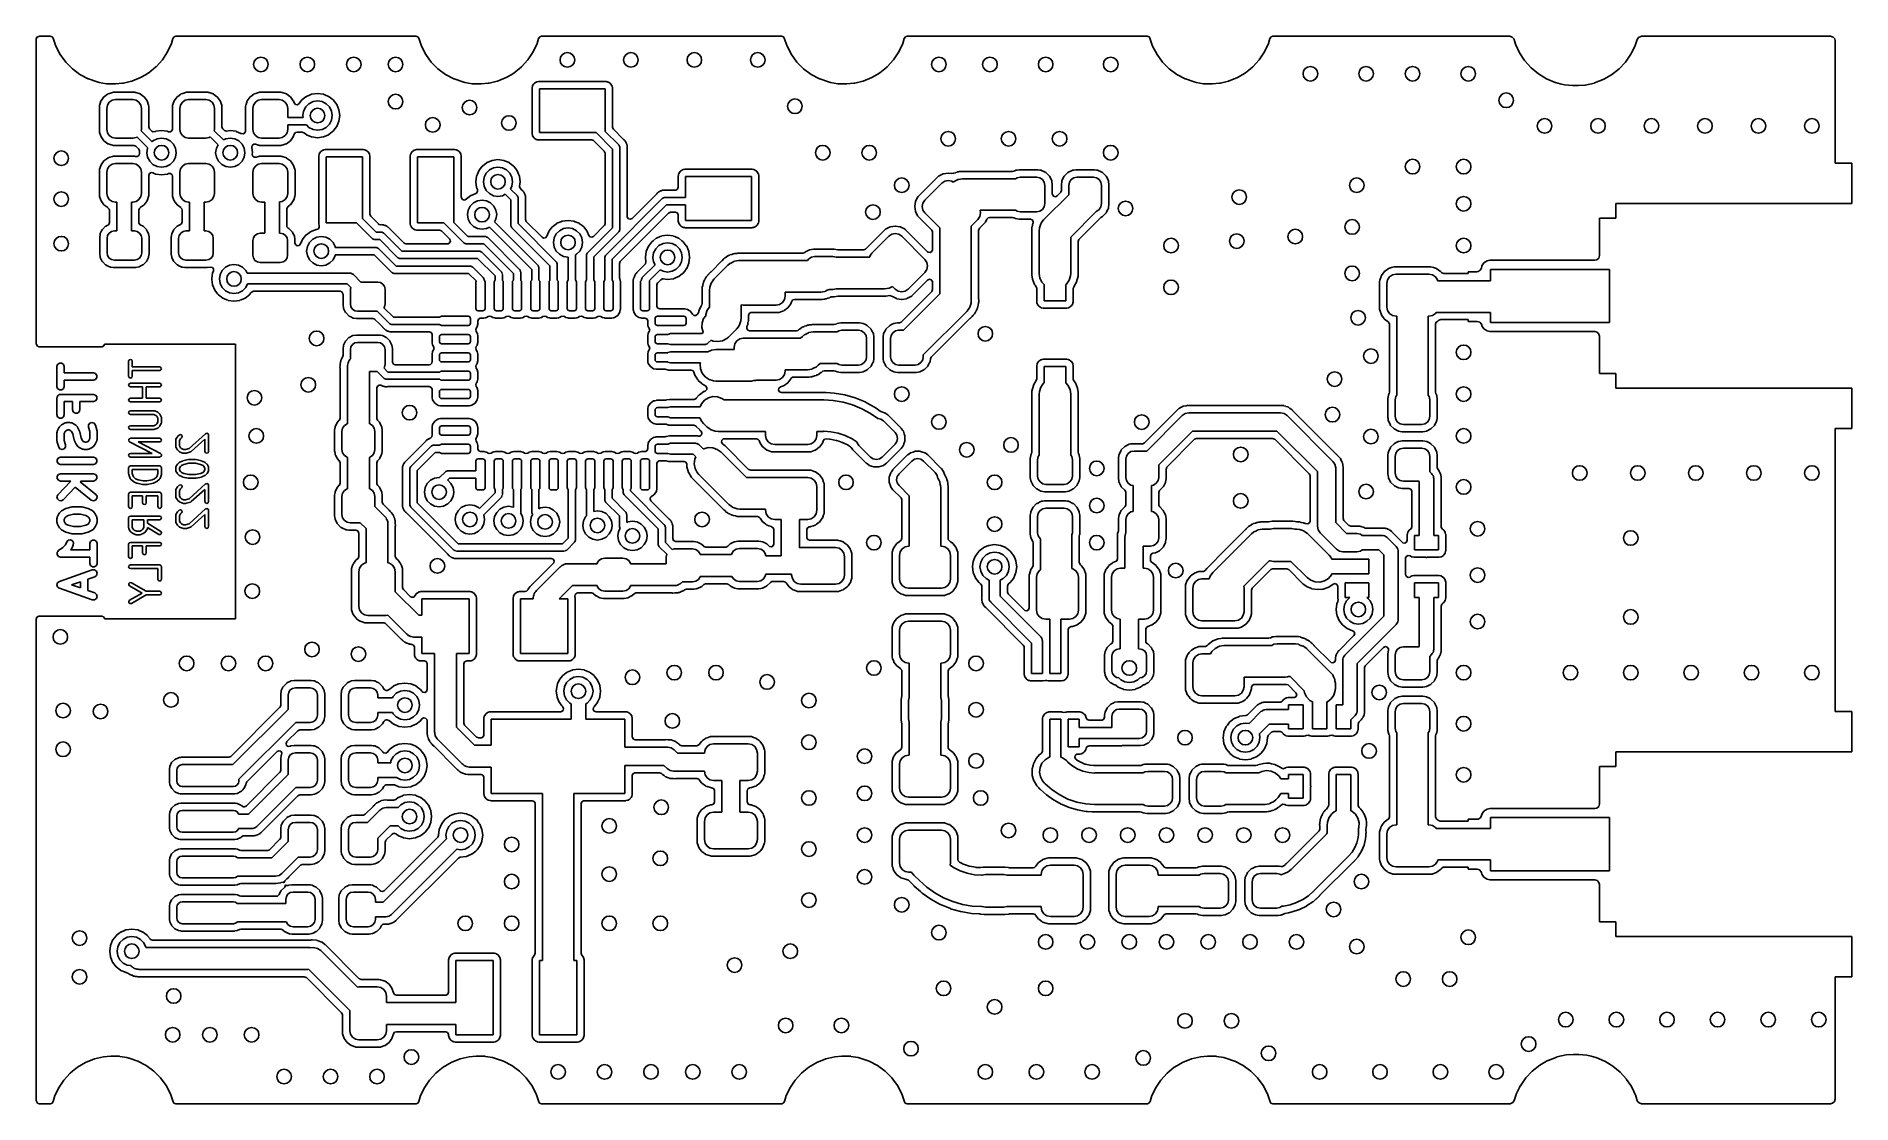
# Model space of a CAD drawing. Extents: x 4.95 to 6.91, y -4.12 to -2.97.
import ezdxf

# ---------------------------------------------------------------- set-up
doc = ezdxf.new("R2010")
doc.units = 0
doc.header["$MEASUREMENT"] = 0
doc.layers.add('BLACK', color=7, linetype='CONTINUOUS')

msp = doc.modelspace()

# ---------------------------------------------------------------- linework, layer by layer
at = {"layer": 'BLACK', "linetype": 'CONTINUOUS'}
for p, q in [((4.95445, -2.9685), (4.95518, -2.9665)), ((4.95445, -3.29671), (4.95445, -2.9685)), ((4.95518, -2.9665), (4.95702, -2.96544)), ((4.95702, -2.96544), (4.95756, -2.96539)), ((4.95756, -2.96539), (4.96954, -2.96539)), ((4.96954, -2.96539), (4.97154, -2.96612)), ((4.97154, -2.96612), (4.97248, -2.9675)), ((4.97248, -2.9675), (4.97536, -2.97599)), ((5.10006, -2.97305), (5.10162, -2.96764)), ((5.10162, -2.96764), (5.10287, -2.96592)), ((5.10287, -2.96592), (5.10461, -2.96539)), ((5.10461, -2.96539), (5.36324, -2.96539)), ((5.36324, -2.96539), (5.36524, -2.96612)), ((5.36524, -2.96612), (5.36618, -2.9675)), ((5.36618, -2.9675), (5.36906, -2.97599)), ((5.49376, -2.97305), (5.49532, -2.96764)), ((5.49532, -2.96764), (5.49657, -2.96592)), ((5.49657, -2.96592), (5.49831, -2.96539)), ((5.49831, -2.96539), (5.75694, -2.96539)), ((5.75694, -2.96539), (5.75894, -2.96612)), ((5.75894, -2.96612), (5.75988, -2.9675)), ((5.75988, -2.9675), (5.76277, -2.97599)), ((5.88746, -2.97305), (5.88902, -2.96764)), ((5.88902, -2.96764), (5.89027, -2.96592)), ((5.89027, -2.96592), (5.89201, -2.96539)), ((5.89201, -2.96539), (6.15064, -2.96539)), ((6.15064, -2.96539), (6.15264, -2.96612)), ((6.15264, -2.96612), (6.15359, -2.9675)), ((6.15359, -2.9675), (6.15647, -2.97599)), ((6.28116, -2.97305), (6.28272, -2.96764)), ((6.28272, -2.96764), (6.28397, -2.96592)), ((6.28397, -2.96592), (6.28571, -2.96539)), ((6.28571, -2.96539), (6.54101, -2.96539)), ((6.54101, -2.96539), (6.54369, -2.96618)), ((6.54369, -2.96618), (6.54552, -2.96829)), ((6.54552, -2.96829), (6.54577, -2.96897)), ((6.54577, -2.96897), (6.5472, -2.97385)), ((6.67606, -2.97536), (6.67815, -2.96884)), ((6.67815, -2.96884), (6.67972, -2.96653)), ((6.67972, -2.96653), (6.68229, -2.96543)), ((6.68229, -2.96543), (6.68287, -2.96539)), ((6.68287, -2.96539), (6.8865, -2.96539)), ((6.8865, -2.96539), (6.88918, -2.96618)), ((6.88918, -2.96618), (6.89101, -2.96829)), ((6.89101, -2.96829), (6.89146, -2.97035)), ((6.89146, -2.97035), (6.89146, -3.1022)), ((4.97536, -2.97599), (4.98006, -2.98503)), ((4.98006, -2.98503), (4.98607, -2.99325)), ((5.09018, -2.9908), (5.0958, -2.9823)), ((5.0958, -2.9823), (5.10006, -2.97305)), ((5.36906, -2.97599), (5.37376, -2.98503)), ((5.37376, -2.98503), (5.37977, -2.99325)), ((5.48388, -2.9908), (5.4895, -2.9823)), ((5.4895, -2.9823), (5.49376, -2.97305)), ((5.76277, -2.97599), (5.76746, -2.98503)), ((5.76746, -2.98503), (5.77347, -2.99325)), ((5.87758, -2.9908), (5.8832, -2.9823)), ((5.8832, -2.9823), (5.88746, -2.97305)), ((6.15647, -2.97599), (6.16116, -2.98503)), ((6.16116, -2.98503), (6.16717, -2.99325)), ((6.27128, -2.9908), (6.2769, -2.9823)), ((6.2769, -2.9823), (6.28116, -2.97305)), ((6.5472, -2.97385), (6.55148, -2.98315)), ((6.55148, -2.98315), (6.55158, -2.9833)), ((6.55158, -2.9833), (6.55158, -2.98331)), ((6.55158, -2.98331), (6.557, -2.99156)), ((6.66564, -2.99314), (6.67148, -2.98472)), ((6.67148, -2.98472), (6.67218, -2.98331)), ((6.67218, -2.98331), (6.67593, -2.9757)), ((6.67593, -2.9757), (6.67601, -2.97553)), ((6.67593, -2.9757), (6.67593, -2.9757)), ((6.67601, -2.97553), (6.67606, -2.97536)), ((4.98607, -2.99325), (4.99325, -3.00047)), ((4.99325, -3.00047), (5.00144, -3.00653)), ((5.00144, -3.00653), (5.01046, -3.01127)), ((5.05721, -3.01372), (5.06667, -3.00994)), ((5.06667, -3.00994), (5.0726, -3.00646)), ((5.0726, -3.00646), (5.07535, -3.00484)), ((5.07535, -3.00484), (5.07545, -3.00478)), ((5.07535, -3.00484), (5.07535, -3.00484)), ((5.07545, -3.00478), (5.08065, -3.00054)), ((5.08065, -3.00054), (5.08325, -2.99843)), ((5.08325, -2.99843), (5.08335, -2.99835)), ((5.08325, -2.99843), (5.08325, -2.99843)), ((5.08335, -2.99835), (5.09018, -2.9908)), ((5.37977, -2.99325), (5.38695, -3.00047)), ((5.38695, -3.00047), (5.39515, -3.00653)), ((5.39515, -3.00653), (5.40416, -3.01127)), ((5.45091, -3.01372), (5.46037, -3.00994)), ((5.46037, -3.00994), (5.4663, -3.00646)), ((5.4663, -3.00646), (5.46905, -3.00484)), ((5.46905, -3.00484), (5.46915, -3.00478)), ((5.46905, -3.00484), (5.46905, -3.00484)), ((5.46915, -3.00478), (5.47435, -3.00054)), ((5.47435, -3.00054), (5.47696, -2.99843)), ((5.47696, -2.99843), (5.47705, -2.99835)), ((5.47696, -2.99843), (5.47696, -2.99843)), ((5.47705, -2.99835), (5.48388, -2.9908)), ((5.77347, -2.99325), (5.78065, -3.00047)), ((5.78065, -3.00047), (5.78885, -3.00653)), ((5.78885, -3.00653), (5.79786, -3.01127)), ((5.84461, -3.01372), (5.85407, -3.00994)), ((5.85407, -3.00994), (5.86, -3.00646)), ((5.86, -3.00646), (5.86275, -3.00484)), ((5.86275, -3.00484), (5.86285, -3.00478)), ((5.86275, -3.00484), (5.86275, -3.00484)), ((5.86285, -3.00478), (5.86805, -3.00054)), ((5.86805, -3.00054), (5.87066, -2.99843)), ((5.87066, -2.99843), (5.87075, -2.99835)), ((5.87066, -2.99843), (5.87066, -2.99843)), ((5.87075, -2.99835), (5.87758, -2.9908)), ((6.16717, -2.99325), (6.17435, -3.00047)), ((6.17435, -3.00047), (6.18255, -3.00653)), ((6.18255, -3.00653), (6.19156, -3.01127)), ((6.23831, -3.01372), (6.24777, -3.00994)), ((6.24777, -3.00994), (6.2537, -3.00646)), ((6.2537, -3.00646), (6.25645, -3.00484)), ((6.25645, -3.00484), (6.25655, -3.00478)), ((6.25645, -3.00484), (6.25645, -3.00484)), ((6.25655, -3.00478), (6.26175, -3.00054)), ((6.26175, -3.00054), (6.26436, -2.99843)), ((6.26436, -2.99843), (6.26445, -2.99835)), ((6.26436, -2.99843), (6.26436, -2.99843)), ((6.26445, -2.99835), (6.27128, -2.9908)), ((6.557, -2.99156), (6.557, -2.99156)), ((6.557, -2.99156), (6.5571, -2.99172)), ((6.5571, -2.99172), (6.56392, -2.99936)), ((6.56392, -2.99936), (6.5718, -3.00591)), ((6.5718, -3.00591), (6.58055, -3.01122)), ((6.64308, -3.01122), (6.64496, -3.01015)), ((6.64496, -3.01015), (6.65058, -3.00694)), ((6.65058, -3.00694), (6.65862, -3.0006)), ((6.65862, -3.0006), (6.66564, -2.99314)), ((5.01046, -3.01127), (5.01057, -3.01131)), ((5.01057, -3.01131), (5.01057, -3.01131)), ((5.01057, -3.01131), (5.01998, -3.01456)), ((5.01998, -3.01456), (5.01998, -3.01456)), ((5.01998, -3.01456), (5.02009, -3.01459)), ((5.02009, -3.01459), (5.02229, -3.015)), ((5.02229, -3.015), (5.03001, -3.01641)), ((5.03124, -3.02771), (5.028, -3.0301)), ((5.03001, -3.01641), (5.03001, -3.01641)), ((5.03001, -3.01641), (5.03011, -3.01642)), ((5.03011, -3.01642), (5.03021, -3.01643)), ((5.03021, -3.01643), (5.03021, -3.01643)), ((5.03021, -3.01643), (5.03158, -3.0165)), ((5.03143, -3.02757), (5.03124, -3.02771)), ((5.03124, -3.02771), (5.03124, -3.02771)), ((5.03165, -3.02749), (5.03143, -3.02757)), ((5.03158, -3.0165), (5.03337, -3.01659)), ((5.03332, -3.0269), (5.03165, -3.02749)), ((5.03165, -3.02749), (5.03165, -3.02749)), ((5.03632, -3.02585), (5.03332, -3.0269)), ((5.03337, -3.01659), (5.03972, -3.01659)), ((5.03651, -3.02583), (5.03632, -3.02585)), ((5.03745, -3.02574), (5.03651, -3.02583)), ((5.03651, -3.02583), (5.03651, -3.02583)), ((5.03753, -3.02574), (5.03745, -3.02574)), ((5.03745, -3.02574), (5.03745, -3.02574)), ((5.04896, -3.02574), (5.03753, -3.02574)), ((5.03972, -3.01659), (5.04728, -3.01602)), ((5.04728, -3.01602), (5.04832, -3.01578)), ((5.04832, -3.01578), (5.05709, -3.01375)), ((5.06035, -3.02574), (5.04896, -3.02574)), ((5.05709, -3.01375), (5.05721, -3.01372)), ((5.05709, -3.01375), (5.05709, -3.01375)), ((5.06042, -3.02574), (5.06035, -3.02574)), ((5.06121, -3.02582), (5.06042, -3.02574)), ((5.06042, -3.02574), (5.06042, -3.02574)), ((5.06156, -3.02585), (5.06121, -3.02582)), ((5.06173, -3.02591), (5.06156, -3.02585)), ((5.06623, -3.02749), (5.06173, -3.02591)), ((5.06645, -3.02757), (5.06623, -3.02749)), ((5.06623, -3.02749), (5.06623, -3.02749)), ((5.06663, -3.02771), (5.06645, -3.02757)), ((5.06987, -3.0301), (5.06663, -3.02771)), ((5.06663, -3.02771), (5.06663, -3.02771)), ((5.10998, -3.02771), (5.10674, -3.0301)), ((5.11017, -3.02757), (5.10998, -3.02771)), ((5.10998, -3.02771), (5.10998, -3.02771)), ((5.11039, -3.02749), (5.11017, -3.02757)), ((5.11206, -3.0269), (5.11039, -3.02749)), ((5.11039, -3.02749), (5.11039, -3.02749)), ((5.11506, -3.02585), (5.11206, -3.0269)), ((5.11525, -3.02583), (5.11506, -3.02585)), ((5.11619, -3.02574), (5.11525, -3.02583)), ((5.11525, -3.02583), (5.11525, -3.02583)), ((5.11627, -3.02574), (5.11619, -3.02574)), ((5.11619, -3.02574), (5.11619, -3.02574)), ((5.1277, -3.02574), (5.11627, -3.02574)), ((5.13909, -3.02574), (5.1277, -3.02574)), ((5.13916, -3.02574), (5.13909, -3.02574)), ((5.13995, -3.02582), (5.13916, -3.02574)), ((5.13916, -3.02574), (5.13916, -3.02574)), ((5.1403, -3.02585), (5.13995, -3.02582)), ((5.14047, -3.02591), (5.1403, -3.02585)), ((5.14497, -3.02749), (5.14047, -3.02591)), ((5.14519, -3.02757), (5.14497, -3.02749)), ((5.14497, -3.02749), (5.14497, -3.02749)), ((5.14537, -3.02771), (5.14519, -3.02757)), ((5.14861, -3.0301), (5.14537, -3.02771)), ((5.14537, -3.02771), (5.14537, -3.02771)), ((5.18872, -3.02771), (5.18548, -3.0301)), ((5.18891, -3.02757), (5.18872, -3.02771)), ((5.18872, -3.02771), (5.18872, -3.02771)), ((5.18913, -3.02749), (5.18891, -3.02757)), ((5.1908, -3.0269), (5.18913, -3.02749)), ((5.18913, -3.02749), (5.18913, -3.02749)), ((5.1938, -3.02585), (5.1908, -3.0269)), ((5.19399, -3.02583), (5.1938, -3.02585)), ((5.19493, -3.02574), (5.19399, -3.02583)), ((5.19399, -3.02583), (5.19399, -3.02583)), ((5.19501, -3.02574), (5.19493, -3.02574)), ((5.19493, -3.02574), (5.19493, -3.02574)), ((5.20644, -3.02574), (5.19501, -3.02574)), ((5.21783, -3.02574), (5.20644, -3.02574)), ((5.2179, -3.02574), (5.21783, -3.02574)), ((5.21869, -3.02582), (5.2179, -3.02574)), ((5.2179, -3.02574), (5.2179, -3.02574)), ((5.21904, -3.02585), (5.21869, -3.02582)), ((5.21921, -3.02591), (5.21904, -3.02585)), ((5.22371, -3.02749), (5.21921, -3.02591)), ((5.22393, -3.02757), (5.22371, -3.02749)), ((5.22371, -3.02749), (5.22371, -3.02749)), ((5.22412, -3.02771), (5.22393, -3.02757)), ((5.22735, -3.0301), (5.22411, -3.02771)), ((5.22411, -3.02771), (5.22412, -3.02771)), ((5.24945, -3.02841), (5.24538, -3.0301)), ((5.25094, -3.02779), (5.24945, -3.02841)), ((5.25113, -3.02771), (5.25094, -3.02779)), ((5.25094, -3.02779), (5.25094, -3.02779)), ((5.2573, -3.0269), (5.25113, -3.02771)), ((5.26347, -3.02771), (5.2573, -3.0269)), ((5.26366, -3.02779), (5.26347, -3.02771)), ((5.26515, -3.02841), (5.26366, -3.02779)), ((5.26366, -3.02779), (5.26366, -3.02779)), ((5.26922, -3.0301), (5.26515, -3.02841)), ((5.40416, -3.01127), (5.40427, -3.01131)), ((5.40427, -3.01131), (5.40427, -3.01131)), ((5.40427, -3.01131), (5.41368, -3.01456)), ((5.41368, -3.01456), (5.41368, -3.01456)), ((5.41368, -3.01456), (5.41379, -3.01459)), ((5.41379, -3.01459), (5.41599, -3.015)), ((5.41599, -3.015), (5.42371, -3.01641)), ((5.42371, -3.01641), (5.42371, -3.01641)), ((5.42371, -3.01641), (5.42381, -3.01642)), ((5.42381, -3.01642), (5.42391, -3.01643)), ((5.42391, -3.01643), (5.42391, -3.01643)), ((5.42391, -3.01643), (5.42528, -3.0165)), ((5.42528, -3.0165), (5.42707, -3.01659)), ((5.42707, -3.01659), (5.43342, -3.01659)), ((5.43342, -3.01659), (5.44098, -3.01602)), ((5.44098, -3.01602), (5.44202, -3.01578)), ((5.44202, -3.01578), (5.45079, -3.01375)), ((5.45079, -3.01375), (5.45091, -3.01372)), ((5.45079, -3.01375), (5.45079, -3.01375)), ((5.48869, -3.0188), (5.48823, -3.0211)), ((5.48823, -3.0211), (5.48823, -3.0699)), ((5.48886, -3.01855), (5.48869, -3.0188)), ((5.49026, -3.01645), (5.48886, -3.01855)), ((5.48886, -3.01855), (5.48886, -3.01855)), ((5.49043, -3.01619), (5.49026, -3.01645)), ((5.49073, -3.01599), (5.49043, -3.01619)), ((5.49279, -3.01462), (5.49073, -3.01599)), ((5.49305, -3.01445), (5.49279, -3.01462)), ((5.49279, -3.01462), (5.49279, -3.01462)), ((5.49387, -3.01428), (5.49305, -3.01445)), ((5.4952, -3.01402), (5.49387, -3.01428)), ((5.49535, -3.01399), (5.4952, -3.01402)), ((5.4952, -3.01402), (5.4952, -3.01402)), ((5.56777, -3.01399), (5.49535, -3.01399)), ((5.49613, -3.06913), (5.49613, -3.02188)), ((5.49613, -3.02188), (5.56699, -3.02188)), ((5.56699, -3.02188), (5.56699, -3.06787)), ((5.56792, -3.01402), (5.56777, -3.01399)), ((5.56925, -3.01428), (5.56792, -3.01402)), ((5.56792, -3.01402), (5.56792, -3.01402)), ((5.57007, -3.01445), (5.56925, -3.01428)), ((5.57033, -3.01462), (5.57007, -3.01445)), ((5.57239, -3.01599), (5.57033, -3.01462)), ((5.57033, -3.01462), (5.57033, -3.01462)), ((5.57268, -3.01619), (5.57239, -3.01599)), ((5.57285, -3.01645), (5.57268, -3.01619)), ((5.57426, -3.01855), (5.57285, -3.01645)), ((5.57443, -3.0188), (5.57426, -3.01855)), ((5.57426, -3.01855), (5.57426, -3.01855)), ((5.57489, -3.0211), (5.57443, -3.0188)), ((5.57489, -3.06332), (5.57489, -3.0211)), ((5.79786, -3.01127), (5.79797, -3.01131)), ((5.79797, -3.01131), (5.79797, -3.01131)), ((5.79797, -3.01131), (5.80738, -3.01456)), ((5.80738, -3.01456), (5.80738, -3.01456)), ((5.80738, -3.01456), (5.80749, -3.01459)), ((5.80749, -3.01459), (5.80969, -3.015)), ((5.80969, -3.015), (5.81741, -3.01641)), ((5.81741, -3.01641), (5.81741, -3.01641)), ((5.81741, -3.01641), (5.81751, -3.01642)), ((5.81751, -3.01642), (5.81761, -3.01643)), ((5.81761, -3.01643), (5.81761, -3.01643)), ((5.81761, -3.01643), (5.81898, -3.0165)), ((5.81898, -3.0165), (5.82077, -3.01659)), ((5.82077, -3.01659), (5.82712, -3.01659)), ((5.82712, -3.01659), (5.83468, -3.01602)), ((5.83468, -3.01602), (5.83572, -3.01578)), ((5.83572, -3.01578), (5.84449, -3.01375)), ((5.84449, -3.01375), (5.84461, -3.01372)), ((5.84449, -3.01375), (5.84449, -3.01375)), ((6.19156, -3.01127), (6.19167, -3.01131)), ((6.19167, -3.01131), (6.19167, -3.01131)), ((6.19167, -3.01131), (6.20108, -3.01456)), ((6.20108, -3.01456), (6.20108, -3.01456)), ((6.20108, -3.01456), (6.20119, -3.01459)), ((6.20119, -3.01459), (6.20339, -3.015)), ((6.20339, -3.015), (6.21111, -3.01641)), ((6.21111, -3.01641), (6.21111, -3.01641)), ((6.21111, -3.01641), (6.21121, -3.01642)), ((6.21121, -3.01642), (6.21131, -3.01643)), ((6.21131, -3.01643), (6.21131, -3.01643)), ((6.21131, -3.01643), (6.21268, -3.0165)), ((6.21268, -3.0165), (6.21447, -3.01659)), ((6.21447, -3.01659), (6.22082, -3.01659)), ((6.22082, -3.01659), (6.22838, -3.01602)), ((6.22838, -3.01602), (6.22942, -3.01578)), ((6.22942, -3.01578), (6.23819, -3.01375)), ((6.23819, -3.01375), (6.23831, -3.01372)), ((6.23819, -3.01375), (6.23819, -3.01375)), ((6.58055, -3.01122), (6.58072, -3.01129)), ((6.58072, -3.01129), (6.58072, -3.01129)), ((6.58072, -3.01129), (6.58983, -3.01511)), ((6.58983, -3.01511), (6.58983, -3.01511)), ((6.58983, -3.01511), (6.59, -3.01518)), ((6.59, -3.01518), (6.59018, -3.01523)), ((6.59018, -3.01523), (6.59018, -3.01523)), ((6.59018, -3.01523), (6.59511, -3.01648)), ((6.59511, -3.01648), (6.59993, -3.01771)), ((6.59993, -3.01771), (6.60844, -3.01856)), ((6.60844, -3.01856), (6.61453, -3.01856)), ((6.61453, -3.01856), (6.61462, -3.01856)), ((6.61462, -3.01856), (6.62196, -3.01801)), ((6.61462, -3.01856), (6.61462, -3.01856)), ((6.62196, -3.01801), (6.62214, -3.018)), ((6.62196, -3.01801), (6.62196, -3.01801)), ((6.62214, -3.018), (6.63214, -3.01574)), ((6.63214, -3.01574), (6.63231, -3.01567)), ((6.63231, -3.01567), (6.64151, -3.01209)), ((6.64151, -3.01209), (6.64168, -3.01202)), ((6.64151, -3.01209), (6.64151, -3.01209)), ((6.64168, -3.01202), (6.64308, -3.01122)), ((5.02246, -3.03971), (5.02234, -3.04092)), ((5.02234, -3.04092), (5.02234, -3.06768)), ((5.02279, -3.03876), (5.02246, -3.03971)), ((5.0241, -3.03504), (5.02279, -3.03876)), ((5.02417, -3.03482), (5.0241, -3.03504)), ((5.0241, -3.03504), (5.0241, -3.03504)), ((5.02726, -3.03065), (5.02417, -3.03482)), ((5.028, -3.0301), (5.02726, -3.03065)), ((5.03024, -3.04298), (5.03095, -3.0394)), ((5.03024, -3.06562), (5.03024, -3.04298)), ((5.03095, -3.0394), (5.03297, -3.03637)), ((5.03297, -3.03637), (5.03601, -3.03434)), ((5.03601, -3.03434), (5.03959, -3.03363)), ((5.03959, -3.03363), (5.05829, -3.03363)), ((5.05829, -3.03363), (5.06187, -3.03434)), ((5.06187, -3.03434), (5.0649, -3.03637)), ((5.0649, -3.03637), (5.06693, -3.0394)), ((5.06693, -3.0394), (5.06764, -3.04298)), ((5.06764, -3.04298), (5.06764, -3.06562)), ((5.07062, -3.03065), (5.06987, -3.0301)), ((5.0737, -3.03482), (5.07062, -3.03065)), ((5.07542, -3.03971), (5.0737, -3.03482)), ((5.07553, -3.04092), (5.07542, -3.03971)), ((5.07553, -3.04099), (5.07553, -3.04092)), ((5.07553, -3.06287), (5.07553, -3.04099)), ((5.1012, -3.03971), (5.10108, -3.04092)), ((5.10108, -3.04092), (5.10108, -3.04099)), ((5.10108, -3.04099), (5.10108, -3.06538)), ((5.10153, -3.03876), (5.1012, -3.03971)), ((5.10284, -3.03504), (5.10153, -3.03876)), ((5.10291, -3.03482), (5.10284, -3.03504)), ((5.10284, -3.03504), (5.10284, -3.03504)), ((5.106, -3.03065), (5.10291, -3.03482)), ((5.10674, -3.0301), (5.106, -3.03065)), ((5.10898, -3.04298), (5.10969, -3.0394)), ((5.10898, -3.06562), (5.10898, -3.04298)), ((5.10969, -3.0394), (5.11172, -3.03637)), ((5.11172, -3.03637), (5.11475, -3.03434)), ((5.11475, -3.03434), (5.11833, -3.03363)), ((5.11833, -3.03363), (5.13703, -3.03363)), ((5.13703, -3.03363), (5.14061, -3.03434)), ((5.14061, -3.03434), (5.14364, -3.03637)), ((5.14364, -3.03637), (5.14567, -3.0394)), ((5.14567, -3.0394), (5.14638, -3.04298)), ((5.14638, -3.04298), (5.14638, -3.06562)), ((5.14936, -3.03065), (5.14861, -3.0301)), ((5.15244, -3.03482), (5.14936, -3.03065)), ((5.15416, -3.03971), (5.15244, -3.03482)), ((5.15427, -3.04092), (5.15416, -3.03971)), ((5.15427, -3.04099), (5.15427, -3.04092)), ((5.15427, -3.06287), (5.15427, -3.04099)), ((5.17994, -3.03971), (5.17982, -3.04092)), ((5.17982, -3.04092), (5.17982, -3.04099)), ((5.17982, -3.04099), (5.17982, -3.0674)), ((5.18027, -3.03876), (5.17994, -3.03971)), ((5.18158, -3.03504), (5.18027, -3.03876)), ((5.18166, -3.03482), (5.18158, -3.03504)), ((5.18158, -3.03504), (5.18158, -3.03504)), ((5.18474, -3.03065), (5.18166, -3.03482)), ((5.18548, -3.0301), (5.18474, -3.03065)), ((5.18772, -3.04298), (5.18843, -3.0394)), ((5.18772, -3.06562), (5.18772, -3.04298)), ((5.18843, -3.0394), (5.19046, -3.03637)), ((5.19046, -3.03637), (5.19349, -3.03434)), ((5.19349, -3.03434), (5.19707, -3.03363)), ((5.19707, -3.03363), (5.21577, -3.03363)), ((5.21577, -3.03363), (5.21935, -3.03434)), ((5.21935, -3.03434), (5.22238, -3.03637)), ((5.22238, -3.03637), (5.22441, -3.0394)), ((5.22441, -3.0394), (5.22512, -3.04298)), ((5.22512, -3.04298), (5.22512, -3.05282)), ((5.2281, -3.03065), (5.22735, -3.0301)), ((5.23118, -3.03482), (5.2281, -3.03065)), ((5.23126, -3.03504), (5.23118, -3.03482)), ((5.23196, -3.03704), (5.23126, -3.03504)), ((5.23126, -3.03504), (5.23126, -3.03504)), ((5.23346, -3.03876), (5.23196, -3.03704)), ((5.23557, -3.03904), (5.23346, -3.03876)), ((5.23736, -3.0379), (5.23557, -3.03904)), ((5.24044, -3.03389), (5.23736, -3.0379)), ((5.24466, -3.03065), (5.24044, -3.03389)), ((5.24155, -3.05075), (5.24232, -3.04588)), ((5.24232, -3.04588), (5.24456, -3.04149)), ((5.24456, -3.04149), (5.24804, -3.03801)), ((5.24521, -3.03022), (5.24466, -3.03065)), ((5.24538, -3.0301), (5.24521, -3.03022)), ((5.24521, -3.03022), (5.24521, -3.03022)), ((5.24804, -3.03801), (5.25243, -3.03577)), ((5.25243, -3.03577), (5.2573, -3.035)), ((5.2573, -3.035), (5.26217, -3.03577)), ((5.26217, -3.03577), (5.26656, -3.03801)), ((5.26656, -3.03801), (5.27004, -3.04149)), ((5.26938, -3.03022), (5.26922, -3.0301)), ((5.26994, -3.03065), (5.26938, -3.03022)), ((5.26938, -3.03022), (5.26938, -3.03022)), ((5.27416, -3.03389), (5.26994, -3.03065)), ((5.27004, -3.04149), (5.27228, -3.04588)), ((5.27228, -3.04588), (5.27305, -3.05075)), ((5.27795, -3.03883), (5.27416, -3.03389)), ((5.28033, -3.04458), (5.27795, -3.03883)), ((5.28114, -3.05075), (5.28033, -3.04458)), ((5.02234, -3.06768), (5.02235, -3.06775)), ((5.02235, -3.06775), (5.02235, -3.06775)), ((5.02235, -3.06775), (5.02238, -3.0681)), ((5.02238, -3.0681), (5.02246, -3.06889)), ((5.02246, -3.06889), (5.02417, -3.07378)), ((5.03095, -3.0692), (5.03024, -3.06562)), ((5.06764, -3.06562), (5.06734, -3.06713)), ((5.06734, -3.06713), (5.07913, -3.07892)), ((5.07554, -3.06315), (5.07553, -3.06287)), ((5.07644, -3.06507), (5.07554, -3.06315)), ((5.0788, -3.06743), (5.07644, -3.06507)), ((5.08006, -3.0682), (5.0788, -3.06743)), ((5.08219, -3.0681), (5.08006, -3.0682)), ((5.08294, -3.06779), (5.08219, -3.0681)), ((5.08313, -3.06771), (5.08294, -3.06779)), ((5.08294, -3.06779), (5.08294, -3.06779)), ((5.0893, -3.0669), (5.08313, -3.06771)), ((5.09547, -3.06771), (5.0893, -3.0669)), ((5.09678, -3.06826), (5.09547, -3.06771)), ((5.09851, -3.06845), (5.09678, -3.06826)), ((5.10036, -3.06738), (5.09851, -3.06845)), ((5.10108, -3.06538), (5.10036, -3.06738)), ((5.10969, -3.0692), (5.10898, -3.06562)), ((5.14638, -3.06562), (5.14608, -3.06713)), ((5.14608, -3.06713), (5.15597, -3.07703)), ((5.15428, -3.06315), (5.15427, -3.06287)), ((5.15518, -3.06507), (5.15428, -3.06315)), ((5.15666, -3.06655), (5.15518, -3.06507)), ((5.15719, -3.06697), (5.15666, -3.06655)), ((5.15926, -3.06743), (5.15719, -3.06697)), ((5.1631, -3.06693), (5.15926, -3.06743)), ((5.1633, -3.0669), (5.1631, -3.06693)), ((5.16947, -3.06771), (5.1633, -3.0669)), ((5.16966, -3.06779), (5.16947, -3.06771)), ((5.17475, -3.0699), (5.16966, -3.06779)), ((5.16966, -3.06779), (5.16966, -3.06779)), ((5.17982, -3.0674), (5.1791, -3.0694)), ((5.18843, -3.0692), (5.18772, -3.06562)), ((5.22512, -3.06562), (5.22441, -3.0692)), ((5.22512, -3.05282), (5.24188, -3.05282)), ((5.24525, -3.0607), (5.22512, -3.0607)), ((5.22512, -3.0607), (5.22512, -3.06562)), ((5.23362, -3.06903), (5.23521, -3.06859)), ((5.23521, -3.06859), (5.24066, -3.06859)), ((5.24066, -3.06859), (5.24255, -3.06923)), ((5.24188, -3.05282), (5.24155, -3.05075)), ((5.24804, -3.06349), (5.24525, -3.0607)), ((5.25243, -3.06573), (5.24804, -3.06349)), ((5.2573, -3.0665), (5.25243, -3.06573)), ((5.26217, -3.06573), (5.2573, -3.0665)), ((5.26656, -3.06349), (5.26217, -3.06573)), ((5.27004, -3.06), (5.26656, -3.06349)), ((5.26938, -3.07127), (5.27318, -3.06836)), ((5.27228, -3.05561), (5.27004, -3.06)), ((5.27305, -3.05075), (5.27228, -3.05561)), ((5.27318, -3.06836), (5.27416, -3.06761)), ((5.27416, -3.06761), (5.27497, -3.06655)), ((5.27497, -3.06655), (5.27783, -3.06283)), ((5.27783, -3.06283), (5.27795, -3.06267)), ((5.27783, -3.06283), (5.27783, -3.06283)), ((5.27795, -3.06267), (5.28033, -3.05692)), ((5.28033, -3.05692), (5.28114, -3.05075)), ((5.56699, -3.06787), (5.58158, -3.08246)), ((5.5749, -3.06359), (5.57489, -3.06332)), ((5.5758, -3.06551), (5.5749, -3.06359)), ((5.58644, -3.07616), (5.5758, -3.06551)), ((5.02417, -3.07378), (5.02726, -3.07795)), ((5.02726, -3.07795), (5.03143, -3.08103)), ((5.03297, -3.07223), (5.03095, -3.0692)), ((5.03143, -3.08103), (5.03165, -3.08111)), ((5.03165, -3.08111), (5.03165, -3.08111)), ((5.03165, -3.08111), (5.03515, -3.08234)), ((5.03601, -3.07426), (5.03297, -3.07223)), ((5.03515, -3.08234), (5.03632, -3.08275)), ((5.03959, -3.07497), (5.03601, -3.07426)), ((5.03632, -3.08275), (5.03666, -3.08278)), ((5.03666, -3.08278), (5.03745, -3.08286)), ((5.03745, -3.08286), (5.03745, -3.08286)), ((5.03745, -3.08286), (5.03753, -3.08286)), ((5.03753, -3.08286), (5.0393, -3.08286)), ((5.0393, -3.08286), (5.05948, -3.08286)), ((5.05829, -3.07497), (5.03959, -3.07497)), ((5.06187, -3.07426), (5.05829, -3.07497)), ((5.05948, -3.08286), (5.06148, -3.08359)), ((5.06148, -3.08359), (5.06168, -3.08377)), ((5.06168, -3.08377), (5.06474, -3.08683)), ((5.06274, -3.07367), (5.06187, -3.07426)), ((5.07453, -3.08546), (5.06274, -3.07367)), ((5.06474, -3.08683), (5.06564, -3.08876)), ((5.07355, -3.09075), (5.07432, -3.08588)), ((5.07432, -3.08588), (5.07453, -3.08546)), ((5.07913, -3.07892), (5.08004, -3.07801)), ((5.08004, -3.07801), (5.08443, -3.07577)), ((5.08443, -3.07577), (5.0893, -3.075)), ((5.0893, -3.075), (5.09417, -3.07577)), ((5.09417, -3.07577), (5.09856, -3.07801)), ((5.09856, -3.07801), (5.10204, -3.08149)), ((5.10204, -3.08149), (5.10428, -3.08588)), ((5.10428, -3.08588), (5.10505, -3.09075)), ((5.11172, -3.07223), (5.10969, -3.0692)), ((5.11475, -3.07426), (5.11172, -3.07223)), ((5.11833, -3.07497), (5.11475, -3.07426)), ((5.13703, -3.07497), (5.11833, -3.07497)), ((5.14061, -3.07426), (5.13703, -3.07497)), ((5.14148, -3.07367), (5.14061, -3.07426)), ((5.15013, -3.08232), (5.14148, -3.07367)), ((5.14755, -3.09075), (5.14832, -3.08588)), ((5.14832, -3.08588), (5.15013, -3.08232)), ((5.15597, -3.07703), (5.15843, -3.07577)), ((5.15843, -3.07577), (5.1633, -3.075)), ((5.1633, -3.075), (5.16817, -3.07577)), ((5.16817, -3.07577), (5.17256, -3.07801)), ((5.17256, -3.07801), (5.17604, -3.08149)), ((5.17522, -3.0701), (5.17475, -3.0699)), ((5.17523, -3.0701), (5.17522, -3.0701)), ((5.17725, -3.07046), (5.17523, -3.0701)), ((5.17604, -3.08149), (5.17828, -3.08588)), ((5.1791, -3.0694), (5.17725, -3.07046)), ((5.17828, -3.08588), (5.17905, -3.09075)), ((5.18638, -3.08493), (5.18684, -3.08285)), ((5.18714, -3.09075), (5.18638, -3.08493)), ((5.18684, -3.08285), (5.18853, -3.08156)), ((5.19046, -3.07223), (5.18843, -3.0692)), ((5.18853, -3.08156), (5.19049, -3.08159)), ((5.19349, -3.07426), (5.19046, -3.07223)), ((5.19049, -3.08159), (5.1938, -3.08275)), ((5.19707, -3.07497), (5.19349, -3.07426)), ((5.1938, -3.08275), (5.19415, -3.08278)), ((5.19415, -3.08278), (5.19493, -3.08286)), ((5.19493, -3.08286), (5.19493, -3.08286)), ((5.19493, -3.08286), (5.19501, -3.08286)), ((5.19501, -3.08286), (5.20639, -3.08286)), ((5.21577, -3.07497), (5.19707, -3.07497)), ((5.20639, -3.08286), (5.21783, -3.08286)), ((5.21935, -3.07426), (5.21577, -3.07497)), ((5.21783, -3.08286), (5.2179, -3.08286)), ((5.2179, -3.08286), (5.21885, -3.08277)), ((5.2179, -3.08286), (5.2179, -3.08286)), ((5.21885, -3.08277), (5.21904, -3.08275)), ((5.21885, -3.08277), (5.21885, -3.08277)), ((5.21904, -3.08275), (5.22345, -3.0812)), ((5.22238, -3.07223), (5.21935, -3.07426)), ((5.22441, -3.0692), (5.22238, -3.07223)), ((5.22345, -3.0812), (5.22371, -3.08111)), ((5.22371, -3.08111), (5.22393, -3.08103)), ((5.22371, -3.08111), (5.22371, -3.08111)), ((5.22393, -3.08103), (5.2281, -3.07795)), ((5.2281, -3.07795), (5.23118, -3.07378)), ((5.23118, -3.07378), (5.23227, -3.07067)), ((5.23227, -3.07067), (5.23362, -3.06903)), ((5.24255, -3.06923), (5.24521, -3.07127)), ((5.24521, -3.07127), (5.24521, -3.07127)), ((5.24521, -3.07127), (5.24538, -3.0714)), ((5.24538, -3.0714), (5.24794, -3.07246)), ((5.24794, -3.07246), (5.25094, -3.0737)), ((5.25094, -3.0737), (5.25094, -3.0737)), ((5.25094, -3.0737), (5.25113, -3.07378)), ((5.25113, -3.07378), (5.2573, -3.07459)), ((5.2573, -3.07459), (5.26347, -3.07378)), ((5.26307, -3.08805), (5.26097, -3.08945)), ((5.26332, -3.08788), (5.26307, -3.08805)), ((5.26307, -3.08805), (5.26307, -3.08805)), ((5.26415, -3.08772), (5.26332, -3.08788)), ((5.26347, -3.07378), (5.26366, -3.0737)), ((5.26366, -3.0737), (5.26666, -3.07246)), ((5.26366, -3.0737), (5.26366, -3.0737)), ((5.26547, -3.08745), (5.26415, -3.08772)), ((5.26562, -3.08742), (5.26547, -3.08745)), ((5.26547, -3.08745), (5.26547, -3.08745)), ((5.30655, -3.08742), (5.26562, -3.08742)), ((5.26666, -3.07246), (5.26922, -3.0714)), ((5.26922, -3.0714), (5.26938, -3.07127)), ((5.26938, -3.07127), (5.26938, -3.07127)), ((5.3067, -3.08745), (5.30655, -3.08742)), ((5.30803, -3.08772), (5.3067, -3.08745)), ((5.3067, -3.08745), (5.3067, -3.08745)), ((5.30885, -3.08788), (5.30803, -3.08772)), ((5.30911, -3.08805), (5.30885, -3.08788)), ((5.31121, -3.08945), (5.30911, -3.08805)), ((5.30911, -3.08805), (5.30911, -3.08805)), ((5.36149, -3.08805), (5.35939, -3.08945)), ((5.36175, -3.08788), (5.36149, -3.08805)), ((5.36149, -3.08805), (5.36149, -3.08805)), ((5.36257, -3.08772), (5.36175, -3.08788)), ((5.3639, -3.08745), (5.36257, -3.08772)), ((5.36405, -3.08742), (5.3639, -3.08745)), ((5.3639, -3.08745), (5.3639, -3.08745)), ((5.40497, -3.08742), (5.36405, -3.08742)), ((5.40512, -3.08745), (5.40497, -3.08742)), ((5.40645, -3.08772), (5.40512, -3.08745)), ((5.40512, -3.08745), (5.40512, -3.08745)), ((5.40728, -3.08788), (5.40645, -3.08772)), ((5.40753, -3.08805), (5.40728, -3.08788)), ((5.40963, -3.08945), (5.40753, -3.08805)), ((5.40753, -3.08805), (5.40753, -3.08805)), ((5.48823, -3.0699), (5.48869, -3.07221)), ((5.48869, -3.07221), (5.48886, -3.07246)), ((5.48886, -3.07246), (5.48886, -3.07246)), ((5.48886, -3.07246), (5.49026, -3.07456)), ((5.49026, -3.07456), (5.49043, -3.07482)), ((5.49043, -3.07482), (5.49069, -3.07499)), ((5.49069, -3.07499), (5.49279, -3.07639)), ((5.49279, -3.07639), (5.49279, -3.07639)), ((5.49279, -3.07639), (5.49305, -3.07656)), ((5.49305, -3.07656), (5.49387, -3.07673)), ((5.49387, -3.07673), (5.4952, -3.07699)), ((5.4952, -3.07699), (5.4952, -3.07699)), ((5.4952, -3.07699), (5.49535, -3.07702)), ((5.49535, -3.07702), (5.55255, -3.07702)), ((5.55711, -3.06913), (5.49613, -3.06913)), ((5.55255, -3.07702), (5.55455, -3.07775)), ((5.55455, -3.07775), (5.55475, -3.07793)), ((5.55475, -3.07793), (5.56606, -3.08924)), ((5.57486, -3.08688), (5.55711, -3.06913)), ((5.57486, -3.17162), (5.57486, -3.08688)), ((5.58158, -3.08246), (5.58173, -3.08275)), ((5.58173, -3.08275), (5.58198, -3.08293)), ((5.58198, -3.08293), (5.58227, -3.08381)), ((5.58227, -3.08381), (5.58269, -3.08463)), ((5.58269, -3.08463), (5.58264, -3.08495)), ((5.58264, -3.08495), (5.58274, -3.08525)), ((5.58274, -3.08525), (5.58274, -3.17325)), ((5.58676, -3.07644), (5.58644, -3.07616)), ((5.58749, -3.07699), (5.58676, -3.07644)), ((5.58772, -3.07716), (5.58749, -3.07699)), ((5.58749, -3.07699), (5.58749, -3.07699)), ((5.58796, -3.07756), (5.58772, -3.07716)), ((5.58841, -3.07812), (5.58796, -3.07756)), ((5.58864, -3.07836), (5.58841, -3.07812)), ((5.5888, -3.07855), (5.58864, -3.07836)), ((5.58924, -3.07957), (5.5888, -3.07855)), ((5.58945, -3.07997), (5.58924, -3.07957)), ((5.59003, -3.08092), (5.58945, -3.07997)), ((5.59008, -3.0812), (5.59003, -3.08092)), ((5.59013, -3.08145), (5.59008, -3.0812)), ((5.59008, -3.0812), (5.59008, -3.0812)), ((5.59033, -3.08211), (5.59013, -3.08145)), ((5.59043, -3.08234), (5.59033, -3.08211)), ((5.59054, -3.0826), (5.59043, -3.08234)), ((5.59043, -3.08234), (5.59043, -3.08234)), ((5.59055, -3.08289), (5.59054, -3.0826)), ((5.59058, -3.08373), (5.59055, -3.08289)), ((5.59055, -3.08289), (5.59055, -3.08289)), ((5.59059, -3.0839), (5.59058, -3.08373)), ((5.5906, -3.08401), (5.59059, -3.0839)), ((5.59063, -3.08415), (5.5906, -3.08401)), ((5.59063, -3.08493), (5.59063, -3.08415)), ((5.59063, -3.08505), (5.59063, -3.08493)), ((5.59071, -3.08701), (5.59063, -3.08505)), ((5.59063, -3.08739), (5.59064, -3.08718)), ((5.59063, -3.15942), (5.59063, -3.08739)), ((5.59064, -3.08718), (5.59071, -3.08701)), ((5.02417, -3.10372), (5.02246, -3.10861)), ((5.02726, -3.09955), (5.02417, -3.10372)), ((5.03143, -3.09647), (5.02726, -3.09955)), ((5.03095, -3.1083), (5.03297, -3.10527)), ((5.03165, -3.09639), (5.03143, -3.09647)), ((5.03356, -3.09572), (5.03165, -3.09639)), ((5.03165, -3.09639), (5.03165, -3.09639)), ((5.03297, -3.10527), (5.03601, -3.10324)), ((5.03632, -3.09475), (5.03356, -3.09572)), ((5.03601, -3.10324), (5.03959, -3.10253)), ((5.03651, -3.09473), (5.03632, -3.09475)), ((5.03745, -3.09464), (5.03651, -3.09473)), ((5.03651, -3.09473), (5.03651, -3.09473)), ((5.03753, -3.09463), (5.03745, -3.09464)), ((5.03745, -3.09464), (5.03745, -3.09464)), ((5.04896, -3.09463), (5.03753, -3.09463)), ((5.03959, -3.10253), (5.05829, -3.10253)), ((5.06035, -3.09463), (5.04896, -3.09463)), ((5.05829, -3.10253), (5.06187, -3.10324)), ((5.06042, -3.09464), (5.06035, -3.09463)), ((5.06095, -3.09469), (5.06042, -3.09464)), ((5.06042, -3.09464), (5.06042, -3.09464)), ((5.06156, -3.09475), (5.06095, -3.09469)), ((5.06173, -3.09481), (5.06156, -3.09475)), ((5.06179, -3.09482), (5.06173, -3.09481)), ((5.06339, -3.09475), (5.06179, -3.09482)), ((5.06187, -3.10324), (5.0649, -3.10527)), ((5.06508, -3.09346), (5.06339, -3.09475)), ((5.0649, -3.10527), (5.06693, -3.1083)), ((5.06554, -3.09138), (5.06508, -3.09346)), ((5.06553, -3.09015), (5.06545, -3.09075)), ((5.06545, -3.09075), (5.06548, -3.09095)), ((5.06548, -3.09095), (5.06554, -3.09138)), ((5.06563, -3.08944), (5.06553, -3.09015)), ((5.06564, -3.08876), (5.06563, -3.08944)), ((5.07432, -3.09561), (5.07355, -3.09075)), ((5.07656, -3.1), (5.07432, -3.09561)), ((5.08004, -3.10349), (5.07656, -3.1)), ((5.08443, -3.10573), (5.08004, -3.10349)), ((5.0893, -3.1065), (5.08443, -3.10573)), ((5.09417, -3.10573), (5.0893, -3.1065)), ((5.09856, -3.10349), (5.09417, -3.10573)), ((5.10204, -3.1), (5.09856, -3.10349)), ((5.10428, -3.09561), (5.10204, -3.1)), ((5.10505, -3.09075), (5.10428, -3.09561)), ((5.10969, -3.1083), (5.11172, -3.10527)), ((5.11172, -3.10527), (5.11475, -3.10324)), ((5.11475, -3.10324), (5.11833, -3.10253)), ((5.11833, -3.10253), (5.13703, -3.10253)), ((5.13703, -3.10253), (5.14061, -3.10324)), ((5.14061, -3.10324), (5.14364, -3.10527)), ((5.14364, -3.10527), (5.14567, -3.1083)), ((5.14832, -3.09561), (5.14755, -3.09075)), ((5.15056, -3.1), (5.14832, -3.09561)), ((5.15404, -3.10349), (5.15056, -3.1)), ((5.15843, -3.10573), (5.15404, -3.10349)), ((5.1633, -3.1065), (5.15843, -3.10573)), ((5.16817, -3.10573), (5.1633, -3.1065)), ((5.17256, -3.10349), (5.16817, -3.10573)), ((5.17604, -3.1), (5.17256, -3.10349)), ((5.17828, -3.09561), (5.17604, -3.1)), ((5.17905, -3.09075), (5.17828, -3.09561)), ((5.18693, -3.09237), (5.18714, -3.09075)), ((5.1873, -3.09431), (5.18693, -3.09237)), ((5.18892, -3.09569), (5.1873, -3.09431)), ((5.18843, -3.1083), (5.19046, -3.10527)), ((5.19104, -3.09572), (5.18892, -3.09569)), ((5.19046, -3.10527), (5.19349, -3.10324)), ((5.1938, -3.09475), (5.19104, -3.09572)), ((5.19349, -3.10324), (5.19707, -3.10253)), ((5.19399, -3.09473), (5.1938, -3.09475)), ((5.19493, -3.09464), (5.19399, -3.09473)), ((5.19399, -3.09473), (5.19399, -3.09473)), ((5.19501, -3.09463), (5.19493, -3.09464)), ((5.19493, -3.09464), (5.19493, -3.09464)), ((5.20644, -3.09463), (5.19501, -3.09463)), ((5.19707, -3.10253), (5.21577, -3.10253)), ((5.21783, -3.09463), (5.20644, -3.09463)), ((5.21577, -3.10253), (5.21935, -3.10324)), ((5.2179, -3.09464), (5.21783, -3.09463)), ((5.21869, -3.09472), (5.2179, -3.09464)), ((5.2179, -3.09464), (5.2179, -3.09464)), ((5.21904, -3.09475), (5.21869, -3.09472)), ((5.21921, -3.09481), (5.21904, -3.09475)), ((5.22371, -3.09639), (5.21921, -3.09481)), ((5.21935, -3.10324), (5.22238, -3.10527)), ((5.22238, -3.10527), (5.22441, -3.1083)), ((5.22393, -3.09647), (5.22371, -3.09639)), ((5.22371, -3.09639), (5.22371, -3.09639)), ((5.2281, -3.09955), (5.22393, -3.09647)), ((5.23118, -3.10372), (5.2281, -3.09955)), ((5.2329, -3.10861), (5.23118, -3.10372)), ((5.25897, -3.09224), (5.25851, -3.09454)), ((5.25851, -3.09454), (5.25851, -3.16696)), ((5.25914, -3.09198), (5.25897, -3.09224)), ((5.26054, -3.08988), (5.25914, -3.09198)), ((5.25914, -3.09198), (5.25914, -3.09198)), ((5.26071, -3.08962), (5.26054, -3.08988)), ((5.26097, -3.08945), (5.26071, -3.08962)), ((5.2664, -3.16618), (5.2664, -3.09531)), ((5.2664, -3.09531), (5.30577, -3.09531)), ((5.30577, -3.09531), (5.30577, -3.16165)), ((5.31146, -3.08962), (5.31121, -3.08945)), ((5.31163, -3.08988), (5.31146, -3.08962)), ((5.31304, -3.09198), (5.31163, -3.08988)), ((5.31321, -3.09224), (5.31304, -3.09198)), ((5.31304, -3.09198), (5.31304, -3.09198)), ((5.31367, -3.09454), (5.31321, -3.09224)), ((5.31367, -3.15709), (5.31367, -3.09454)), ((5.35739, -3.09224), (5.35693, -3.09454)), ((5.35693, -3.09454), (5.35693, -3.16696)), ((5.35756, -3.09198), (5.35739, -3.09224)), ((5.35897, -3.08988), (5.35756, -3.09198)), ((5.35756, -3.09198), (5.35756, -3.09198)), ((5.35914, -3.08962), (5.35897, -3.08988)), ((5.35939, -3.08945), (5.35914, -3.08962)), ((5.36483, -3.16618), (5.36483, -3.09531)), ((5.36483, -3.09531), (5.4042, -3.09531)), ((5.4042, -3.09531), (5.4042, -3.16608)), ((5.40989, -3.08962), (5.40963, -3.08945)), ((5.41006, -3.08988), (5.40989, -3.08962)), ((5.41146, -3.09198), (5.41006, -3.08988)), ((5.41163, -3.09224), (5.41146, -3.09198)), ((5.41146, -3.09198), (5.41146, -3.09198)), ((5.41209, -3.09454), (5.41163, -3.09224)), ((5.41209, -3.13862), (5.41209, -3.09454)), ((5.43458, -3.10536), (5.43166, -3.10917)), ((5.43471, -3.1052), (5.43458, -3.10536)), ((5.43688, -3.10353), (5.43471, -3.1052)), ((5.43948, -3.10153), (5.43688, -3.10353)), ((5.43965, -3.10141), (5.43948, -3.10153)), ((5.43948, -3.10153), (5.43948, -3.10153)), ((5.44448, -3.09941), (5.43965, -3.10141)), ((5.44231, -3.10932), (5.4467, -3.10708)), ((5.44521, -3.09911), (5.44448, -3.09941)), ((5.4454, -3.09903), (5.44521, -3.09911)), ((5.44521, -3.09911), (5.44521, -3.09911)), ((5.45157, -3.09821), (5.4454, -3.09903)), ((5.4467, -3.10708), (5.45157, -3.10631)), ((5.45774, -3.09903), (5.45157, -3.09821)), ((5.45157, -3.10631), (5.45643, -3.10708)), ((5.45643, -3.10708), (5.46082, -3.10932)), ((5.45793, -3.09911), (5.45774, -3.09903)), ((5.45866, -3.09941), (5.45793, -3.09911)), ((5.45793, -3.09911), (5.45793, -3.09911)), ((5.46349, -3.10141), (5.45866, -3.09941)), ((5.46365, -3.10153), (5.46349, -3.10141)), ((5.46626, -3.10353), (5.46365, -3.10153)), ((5.46365, -3.10153), (5.46365, -3.10153)), ((5.46843, -3.1052), (5.46626, -3.10353)), ((5.46855, -3.10536), (5.46843, -3.1052)), ((5.47148, -3.10917), (5.46855, -3.10536)), ((5.56606, -3.08924), (5.56696, -3.09117)), ((5.56696, -3.09117), (5.56697, -3.09144)), ((5.56697, -3.09144), (5.56697, -3.11637)), ((6.89146, -3.1022), (6.90917, -3.1022)), ((6.90917, -3.1022), (6.90917, -3.14551)), ((5.02235, -3.10974), (5.02234, -3.10982)), ((5.02234, -3.10982), (5.02234, -3.13658)), ((5.02244, -3.1088), (5.02235, -3.10974)), ((5.02246, -3.10861), (5.02244, -3.1088)), ((5.02244, -3.1088), (5.02244, -3.1088)), ((5.03024, -3.11188), (5.03095, -3.1083)), ((5.03024, -3.13452), (5.03024, -3.11188)), ((5.06693, -3.1083), (5.06764, -3.11188)), ((5.06764, -3.11188), (5.06764, -3.13452)), ((5.07553, -3.11529), (5.07626, -3.11329)), ((5.07553, -3.13658), (5.07553, -3.11529)), ((5.07626, -3.11329), (5.0781, -3.11223)), ((5.0781, -3.11223), (5.07983, -3.11242)), ((5.07983, -3.11242), (5.0806, -3.11274)), ((5.0806, -3.11274), (5.08294, -3.1137)), ((5.08294, -3.1137), (5.08294, -3.1137)), ((5.08294, -3.1137), (5.08313, -3.11378)), ((5.08313, -3.11378), (5.0893, -3.11459)), ((5.0893, -3.11459), (5.09547, -3.11378)), ((5.09547, -3.11378), (5.09566, -3.1137)), ((5.09566, -3.1137), (5.09678, -3.11324)), ((5.09566, -3.1137), (5.09566, -3.1137)), ((5.09678, -3.11324), (5.09891, -3.11315)), ((5.09891, -3.11315), (5.1006, -3.11444)), ((5.1006, -3.11444), (5.10108, -3.11611)), ((5.10108, -3.11611), (5.10108, -3.12683)), ((5.10108, -3.12683), (5.10108, -3.13658)), ((5.10898, -3.11188), (5.10969, -3.1083)), ((5.10898, -3.13452), (5.10898, -3.11188)), ((5.14567, -3.1083), (5.14638, -3.11188)), ((5.14638, -3.11188), (5.14638, -3.13452)), ((5.18772, -3.11188), (5.18843, -3.1083)), ((5.18772, -3.13452), (5.18772, -3.11188)), ((5.22441, -3.1083), (5.22512, -3.11188)), ((5.22512, -3.11188), (5.22512, -3.13452)), ((5.23292, -3.1088), (5.2329, -3.10861)), ((5.233, -3.10974), (5.23292, -3.1088)), ((5.23292, -3.1088), (5.23292, -3.1088)), ((5.23301, -3.10982), (5.233, -3.10974)), ((5.23301, -3.13658), (5.23301, -3.10982)), ((5.42854, -3.11589), (5.42772, -3.12206)), ((5.42772, -3.12206), (5.42854, -3.12823)), ((5.42878, -3.11529), (5.42854, -3.11589)), ((5.42937, -3.11387), (5.42878, -3.11529)), ((5.43092, -3.11014), (5.42937, -3.11387)), ((5.43166, -3.10917), (5.43092, -3.11014)), ((5.43582, -3.12206), (5.43659, -3.11719)), ((5.43659, -3.12693), (5.43582, -3.12206)), ((5.43659, -3.11719), (5.43883, -3.1128)), ((5.43883, -3.13132), (5.43659, -3.12693)), ((5.43883, -3.1128), (5.44231, -3.10932)), ((5.46082, -3.10932), (5.46431, -3.1128)), ((5.46431, -3.1128), (5.46655, -3.11719)), ((5.46655, -3.12693), (5.46501, -3.12994)), ((5.46655, -3.11719), (5.46732, -3.12206)), ((5.46732, -3.12206), (5.46655, -3.12693)), ((5.47222, -3.11014), (5.47148, -3.10917)), ((5.47376, -3.11387), (5.47222, -3.11014)), ((5.47435, -3.11529), (5.47376, -3.11387)), ((5.4746, -3.11589), (5.47435, -3.11529)), ((5.47541, -3.12206), (5.4746, -3.11589)), ((5.47477, -3.1275), (5.47479, -3.12683)), ((5.47567, -3.12943), (5.47477, -3.1275)), ((5.47479, -3.12683), (5.47539, -3.12226)), ((5.47539, -3.12226), (5.47541, -3.12206)), ((5.47539, -3.12226), (5.47539, -3.12226)), ((5.56697, -3.11637), (5.56699, -3.11637)), ((5.56699, -3.11637), (5.56699, -3.16361)), ((5.64577, -3.11529), (5.64571, -3.11559)), ((5.64571, -3.11559), (5.64571, -3.12805)), ((5.64609, -3.1137), (5.64577, -3.11529)), ((5.64617, -3.11329), (5.64609, -3.1137)), ((5.64634, -3.11304), (5.64617, -3.11329)), ((5.64775, -3.11093), (5.64634, -3.11304)), ((5.64634, -3.11304), (5.64634, -3.11304)), ((5.64792, -3.11068), (5.64775, -3.11093)), ((5.64909, -3.10989), (5.64792, -3.11068)), ((5.65027, -3.1091), (5.64909, -3.10989)), ((5.65053, -3.10893), (5.65027, -3.1091)), ((5.65027, -3.1091), (5.65027, -3.1091)), ((5.65135, -3.10877), (5.65053, -3.10893)), ((5.65268, -3.10851), (5.65135, -3.10877)), ((5.65283, -3.10848), (5.65268, -3.10851)), ((5.65268, -3.10851), (5.65268, -3.10851)), ((5.72525, -3.10848), (5.65283, -3.10848)), ((5.65361, -3.13906), (5.65361, -3.11637)), ((5.65361, -3.11637), (5.72447, -3.11637)), ((5.72447, -3.11637), (5.72447, -3.16361)), ((5.7254, -3.10851), (5.72525, -3.10848)), ((5.72673, -3.10877), (5.7254, -3.10851)), ((5.7254, -3.10851), (5.7254, -3.10851)), ((5.72755, -3.10893), (5.72673, -3.10877)), ((5.72781, -3.1091), (5.72755, -3.10893)), ((5.72898, -3.10989), (5.72781, -3.1091)), ((5.72781, -3.1091), (5.72781, -3.1091)), ((5.73016, -3.11068), (5.72898, -3.10989)), ((5.73033, -3.11093), (5.73016, -3.11068)), ((5.73174, -3.11304), (5.73033, -3.11093)), ((5.73191, -3.11329), (5.73174, -3.11304)), ((5.73174, -3.11304), (5.73174, -3.11304)), ((5.73199, -3.1137), (5.73191, -3.11329)), ((5.73231, -3.11529), (5.73199, -3.1137)), ((5.73237, -3.11559), (5.73231, -3.11529)), ((5.73237, -3.16439), (5.73237, -3.11559)), ((5.92531, -3.1166), (5.90422, -3.13769)), ((5.9113, -3.14177), (5.92939, -3.12368)), ((5.92585, -3.11615), (5.92531, -3.1166)), ((5.92613, -3.11592), (5.92585, -3.11615)), ((5.92627, -3.1158), (5.92613, -3.11592)), ((5.92613, -3.11592), (5.92613, -3.11592)), ((5.92644, -3.11572), (5.92627, -3.1158)), ((5.93087, -3.1136), (5.92644, -3.11572)), ((5.92644, -3.11572), (5.92644, -3.11572)), ((5.92939, -3.12368), (5.93259, -3.12154)), ((5.93108, -3.11349), (5.93087, -3.1136)), ((5.93087, -3.1136), (5.93087, -3.1136)), ((5.93131, -3.11346), (5.93108, -3.11349)), ((5.93612, -3.11274), (5.93131, -3.11346)), ((5.93131, -3.11346), (5.93131, -3.11346)), ((5.93259, -3.12154), (5.93635, -3.1208)), ((5.93635, -3.1127), (5.93612, -3.11274)), ((5.94015, -3.11327), (5.93635, -3.1127)), ((5.93635, -3.1208), (5.94012, -3.12154)), ((5.94012, -3.12154), (5.9417, -3.1226)), ((5.94199, -3.11291), (5.94015, -3.11327)), ((5.9417, -3.1226), (5.94234, -3.12204)), ((5.94201, -3.11295), (5.94199, -3.11291)), ((5.94219, -3.11288), (5.94201, -3.11295)), ((5.94236, -3.11278), (5.94219, -3.11288)), ((5.94234, -3.12204), (5.94258, -3.12192)), ((5.94255, -3.11272), (5.94236, -3.11278)), ((5.94411, -3.11227), (5.94255, -3.11272)), ((5.94255, -3.11272), (5.94255, -3.11272)), ((5.94258, -3.12192), (5.94278, -3.12174)), ((5.94278, -3.12174), (5.94481, -3.12076)), ((5.94438, -3.11217), (5.94411, -3.11227)), ((5.94589, -3.11158), (5.94438, -3.11217)), ((5.94481, -3.12076), (5.94681, -3.11972)), ((5.94607, -3.1115), (5.94589, -3.11158)), ((5.94589, -3.11158), (5.94589, -3.11158)), ((5.94701, -3.11139), (5.94607, -3.1115)), ((5.94681, -3.11972), (5.94708, -3.11967)), ((5.94748, -3.11129), (5.94701, -3.11139)), ((5.94708, -3.11967), (5.94732, -3.11956)), ((5.94732, -3.11956), (5.94955, -3.11922)), ((5.9482, -3.11108), (5.94748, -3.11129)), ((5.94838, -3.11103), (5.9482, -3.11108)), ((5.9502, -3.11097), (5.94838, -3.11103)), ((5.94955, -3.11922), (5.95177, -3.11882)), ((5.95049, -3.11095), (5.9502, -3.11097)), ((5.95064, -3.11093), (5.95049, -3.11095)), ((5.95074, -3.11092), (5.95064, -3.11093)), ((5.95064, -3.11093), (5.95064, -3.11093)), ((5.95186, -3.11092), (5.95074, -3.11092)), ((5.95177, -3.11882), (5.95203, -3.11885)), ((5.95196, -3.11091), (5.95186, -3.11092)), ((5.95446, -3.11084), (5.95196, -3.11091)), ((5.95203, -3.11885), (5.9523, -3.11881)), ((5.9523, -3.11881), (6.00891, -3.11881)), ((5.95465, -3.11083), (5.95446, -3.11084)), ((5.95446, -3.11084), (5.95446, -3.11084)), ((5.95485, -3.11087), (5.95465, -3.11083)), ((5.95504, -3.11089), (5.95485, -3.11087)), ((5.95538, -3.11092), (5.95504, -3.11088)), ((5.95504, -3.11088), (5.95504, -3.11089)), ((6.0057, -3.11092), (5.95538, -3.11092)), ((6.00712, -3.11058), (6.0057, -3.11092)), ((6.00761, -3.11033), (6.00712, -3.11058)), ((6.00869, -3.10977), (6.00761, -3.11033)), ((6.00893, -3.10974), (6.00869, -3.10977)), ((6.00891, -3.11881), (6.01054, -3.11772)), ((6.01064, -3.10947), (6.00893, -3.10974)), ((6.00893, -3.10974), (6.00893, -3.10974)), ((6.01054, -3.11772), (6.01393, -3.11705)), ((6.01261, -3.10915), (6.01064, -3.10947)), ((6.03296, -3.10915), (6.01261, -3.10915)), ((6.01393, -3.11705), (6.03165, -3.11705)), ((6.03165, -3.11705), (6.03504, -3.11772)), ((6.03493, -3.10947), (6.03296, -3.10915)), ((6.03665, -3.10974), (6.03493, -3.10947)), ((6.03504, -3.11772), (6.03791, -3.11964)), ((6.03689, -3.10977), (6.03665, -3.10974)), ((6.03665, -3.10974), (6.03665, -3.10974)), ((6.03919, -3.11095), (6.03689, -3.10977)), ((6.03791, -3.11964), (6.03983, -3.12252)), ((6.04007, -3.1114), (6.03919, -3.11095)), ((6.03983, -3.12252), (6.0405, -3.12591)), ((6.04161, -3.11218), (6.04007, -3.1114)), ((6.0405, -3.12591), (6.0405, -3.14559)), ((6.04537, -3.11594), (6.04161, -3.11218)), ((6.04778, -3.12066), (6.04537, -3.11594)), ((6.04781, -3.12091), (6.04778, -3.12066)), ((6.04803, -3.12226), (6.04781, -3.12091)), ((6.04781, -3.12091), (6.04781, -3.12091)), ((6.0484, -3.12459), (6.04803, -3.12226)), ((6.0484, -3.13502), (6.0484, -3.12459)), ((6.05857, -3.12226), (6.0582, -3.12459)), ((6.0582, -3.12459), (6.0582, -3.13144)), ((6.05878, -3.12091), (6.05857, -3.12226)), ((6.05882, -3.12066), (6.05878, -3.12091)), ((6.05878, -3.12091), (6.05878, -3.12091)), ((6.06123, -3.11594), (6.05882, -3.12066)), ((6.06498, -3.11218), (6.06123, -3.11594)), ((6.06652, -3.1114), (6.06498, -3.11218)), ((6.06609, -3.12591), (6.06677, -3.12252)), ((6.06609, -3.136), (6.06609, -3.12591)), ((6.06741, -3.11095), (6.06652, -3.1114)), ((6.06677, -3.12252), (6.06869, -3.11964)), ((6.06971, -3.10977), (6.06741, -3.11095)), ((6.06869, -3.11964), (6.07156, -3.11772)), ((6.06995, -3.10974), (6.06971, -3.10977)), ((6.07167, -3.10947), (6.06995, -3.10974)), ((6.06995, -3.10974), (6.06995, -3.10974)), ((6.07156, -3.11772), (6.07495, -3.11705)), ((6.07363, -3.10915), (6.07167, -3.10947)), ((6.09399, -3.10915), (6.07363, -3.10915)), ((6.07495, -3.11705), (6.09267, -3.11705)), ((6.09267, -3.11705), (6.09606, -3.11772)), ((6.09596, -3.10947), (6.09399, -3.10915)), ((6.09767, -3.10974), (6.09596, -3.10947)), ((6.09606, -3.11772), (6.09893, -3.11964)), ((6.09791, -3.10977), (6.09767, -3.10974)), ((6.09767, -3.10974), (6.09767, -3.10974)), ((6.10021, -3.11095), (6.09791, -3.10977)), ((6.09893, -3.11964), (6.10085, -3.12252)), ((6.1011, -3.1114), (6.10021, -3.11095)), ((6.10085, -3.12252), (6.10153, -3.12591)), ((6.10264, -3.11218), (6.1011, -3.1114)), ((6.10153, -3.12591), (6.10153, -3.14559)), ((6.10639, -3.11594), (6.10264, -3.11218)), ((6.1088, -3.12066), (6.10639, -3.11594)), ((6.10884, -3.12091), (6.1088, -3.12066)), ((6.10905, -3.12226), (6.10884, -3.12091)), ((6.10884, -3.12091), (6.10884, -3.12091)), ((6.10942, -3.12459), (6.10905, -3.12226)), ((6.10942, -3.14691), (6.10942, -3.12459)), ((5.02234, -3.13658), (5.02235, -3.13665)), ((5.02235, -3.13665), (5.02235, -3.13665)), ((5.02235, -3.13665), (5.02242, -3.13743)), ((5.02242, -3.13743), (5.02246, -3.13778)), ((5.02246, -3.13778), (5.02417, -3.14268)), ((5.02417, -3.14268), (5.02726, -3.14685)), ((5.02726, -3.14685), (5.03143, -3.14993)), ((5.03095, -3.13809), (5.03024, -3.13452)), ((5.03297, -3.14113), (5.03095, -3.13809)), ((5.03601, -3.14315), (5.03297, -3.14113)), ((5.03959, -3.14387), (5.03601, -3.14315)), ((5.04106, -3.14387), (5.03959, -3.14387)), ((5.04106, -3.175), (5.04106, -3.14387)), ((5.05829, -3.14387), (5.05681, -3.14387)), ((5.05681, -3.14387), (5.05681, -3.175)), ((5.06187, -3.14315), (5.05829, -3.14387)), ((5.0649, -3.14113), (5.06187, -3.14315)), ((5.06693, -3.13809), (5.0649, -3.14113)), ((5.06645, -3.14993), (5.07062, -3.14685)), ((5.06764, -3.13452), (5.06693, -3.13809)), ((5.07062, -3.14685), (5.0737, -3.14268)), ((5.0737, -3.14268), (5.07412, -3.14148)), ((5.07412, -3.14148), (5.07535, -3.13796)), ((5.07535, -3.13796), (5.07542, -3.13778)), ((5.07542, -3.13778), (5.0755, -3.13695)), ((5.0755, -3.13695), (5.07552, -3.13665)), ((5.07552, -3.13665), (5.07553, -3.13658)), ((5.07552, -3.13665), (5.07552, -3.13665)), ((5.10108, -3.13658), (5.10109, -3.13665)), ((5.10109, -3.13665), (5.10109, -3.13665)), ((5.10109, -3.13665), (5.10116, -3.13743)), ((5.10116, -3.13743), (5.1012, -3.13778)), ((5.1012, -3.13778), (5.10291, -3.14268)), ((5.10291, -3.14268), (5.106, -3.14685)), ((5.106, -3.14685), (5.10618, -3.14698)), ((5.10618, -3.14698), (5.11017, -3.14993)), ((5.10969, -3.13809), (5.10898, -3.13452)), ((5.11172, -3.14113), (5.10969, -3.13809)), ((5.11475, -3.14315), (5.11172, -3.14113)), ((5.11833, -3.14387), (5.11475, -3.14315)), ((5.11943, -3.14387), (5.11833, -3.14387)), ((5.11943, -3.17504), (5.11943, -3.14387)), ((5.13703, -3.14387), (5.13517, -3.14387)), ((5.13517, -3.14387), (5.13517, -3.17504)), ((5.14061, -3.14315), (5.13703, -3.14387)), ((5.14364, -3.14113), (5.14061, -3.14315)), ((5.14567, -3.13809), (5.14364, -3.14113)), ((5.14638, -3.13452), (5.14567, -3.13809)), ((5.18843, -3.13809), (5.18772, -3.13452)), ((5.19046, -3.14113), (5.18843, -3.13809)), ((5.19349, -3.14315), (5.19046, -3.14113)), ((5.19707, -3.14387), (5.19349, -3.14315)), ((5.20043, -3.14387), (5.19707, -3.14387)), ((5.20043, -3.17752), (5.20043, -3.14387)), ((5.21935, -3.14315), (5.21617, -3.14379)), ((5.21617, -3.14379), (5.21617, -3.17752)), ((5.22238, -3.14113), (5.21935, -3.14315)), ((5.22441, -3.13809), (5.22238, -3.14113)), ((5.22512, -3.13452), (5.22441, -3.13809)), ((5.22533, -3.14889), (5.22791, -3.14698)), ((5.22791, -3.14698), (5.2281, -3.14685)), ((5.2281, -3.14685), (5.23118, -3.14268)), ((5.23118, -3.14268), (5.2316, -3.14148)), ((5.2316, -3.14148), (5.23283, -3.13796)), ((5.23283, -3.13796), (5.2329, -3.13778)), ((5.2329, -3.13778), (5.23298, -3.13695)), ((5.23298, -3.13695), (5.233, -3.13665)), ((5.233, -3.13665), (5.23301, -3.13658)), ((5.233, -3.13665), (5.233, -3.13665)), ((5.4122, -3.13942), (5.41209, -3.13862)), ((5.41342, -3.14117), (5.4122, -3.13942)), ((5.41547, -3.14172), (5.41342, -3.14117)), ((5.4174, -3.14082), (5.41547, -3.14172)), ((5.41744, -3.14078), (5.4174, -3.14082)), ((5.41756, -3.14062), (5.41744, -3.14078)), ((5.41912, -3.13942), (5.41756, -3.14062)), ((5.42234, -3.13695), (5.41912, -3.13942)), ((5.42168, -3.14822), (5.42517, -3.14474)), ((5.4225, -3.13683), (5.42234, -3.13695)), ((5.42234, -3.13695), (5.42234, -3.13695)), ((5.42269, -3.13675), (5.4225, -3.13683)), ((5.42782, -3.13463), (5.42269, -3.13675)), ((5.42269, -3.13675), (5.42269, -3.13675)), ((5.42517, -3.14474), (5.42956, -3.1425)), ((5.4283, -3.13438), (5.42782, -3.13463)), ((5.42959, -3.13269), (5.4283, -3.13438)), ((5.42854, -3.12823), (5.4295, -3.13056)), ((5.4295, -3.13056), (5.42959, -3.13269)), ((5.42956, -3.1425), (5.43442, -3.14173)), ((5.43442, -3.14173), (5.43929, -3.1425)), ((5.44231, -3.1348), (5.43883, -3.13132)), ((5.43929, -3.1425), (5.44368, -3.14474)), ((5.4467, -3.13704), (5.44231, -3.1348)), ((5.44368, -3.14474), (5.44716, -3.14822)), ((5.45157, -3.13781), (5.4467, -3.13704)), ((5.45643, -3.13704), (5.45157, -3.13781)), ((5.45944, -3.1355), (5.45643, -3.13704)), ((5.46536, -3.14142), (5.45944, -3.1355)), ((5.46501, -3.12994), (5.47208, -3.13701)), ((5.46536, -3.16875), (5.46536, -3.14142)), ((5.47208, -3.13701), (5.47223, -3.13729)), ((5.47223, -3.13729), (5.47248, -3.13748)), ((5.47248, -3.13748), (5.47277, -3.13835)), ((5.47277, -3.13835), (5.47319, -3.13918)), ((5.47319, -3.13918), (5.47314, -3.13949)), ((5.47314, -3.13949), (5.47324, -3.13979)), ((5.47324, -3.13979), (5.47324, -3.16712)), ((5.47694, -3.1307), (5.47567, -3.12943)), ((5.47726, -3.13098), (5.47694, -3.1307)), ((5.47799, -3.13153), (5.47726, -3.13098)), ((5.47822, -3.13171), (5.47799, -3.13153)), ((5.47799, -3.13153), (5.47799, -3.13153)), ((5.47846, -3.1321), (5.47822, -3.13171)), ((5.47891, -3.13267), (5.47846, -3.1321)), ((5.47914, -3.1329), (5.47891, -3.13267)), ((5.4793, -3.1331), (5.47914, -3.1329)), ((5.47974, -3.13411), (5.4793, -3.1331)), ((5.47995, -3.13452), (5.47974, -3.13411)), ((5.48053, -3.13546), (5.47995, -3.13452)), ((5.48058, -3.13574), (5.48053, -3.13546)), ((5.48063, -3.13599), (5.48058, -3.13574)), ((5.48058, -3.13574), (5.48058, -3.13574)), ((5.48083, -3.13665), (5.48063, -3.13599)), ((5.48104, -3.13715), (5.48083, -3.13665)), ((5.48105, -3.13743), (5.48104, -3.13715)), ((5.48108, -3.13827), (5.48105, -3.13743)), ((5.48105, -3.13743), (5.48105, -3.13743)), ((5.48109, -3.13844), (5.48108, -3.13827)), ((5.4811, -3.13855), (5.48109, -3.13844)), ((5.48113, -3.13869), (5.4811, -3.13855)), ((5.48113, -3.13947), (5.48113, -3.13869)), ((5.48113, -3.13959), (5.48113, -3.13947)), ((5.48121, -3.14155), (5.48113, -3.13959)), ((5.48113, -3.14193), (5.48114, -3.14173)), ((5.48113, -3.16256), (5.48113, -3.14193)), ((5.48114, -3.14173), (5.48121, -3.14155)), ((5.56773, -3.201), (5.62852, -3.14021)), ((5.63293, -3.14693), (5.57445, -3.20541)), ((5.62221, -3.13535), (5.59594, -3.16162)), ((5.62249, -3.13503), (5.62221, -3.13535)), ((5.62304, -3.1343), (5.62249, -3.13503)), ((5.62321, -3.13408), (5.62304, -3.1343)), ((5.62304, -3.1343), (5.62304, -3.1343)), ((5.62361, -3.13383), (5.62321, -3.13408)), ((5.62417, -3.13339), (5.62361, -3.13383)), ((5.62441, -3.13315), (5.62417, -3.13339)), ((5.6246, -3.13299), (5.62441, -3.13315)), ((5.62562, -3.13255), (5.6246, -3.13299)), ((5.62602, -3.13234), (5.62562, -3.13255)), ((5.62697, -3.13176), (5.62602, -3.13234)), ((5.62725, -3.13171), (5.62697, -3.13176)), ((5.6275, -3.13166), (5.62725, -3.13171)), ((5.62725, -3.13171), (5.62725, -3.13171)), ((5.62816, -3.13146), (5.6275, -3.13166)), ((5.62865, -3.13125), (5.62816, -3.13146)), ((5.62852, -3.14021), (5.6288, -3.14006)), ((5.62894, -3.13124), (5.62865, -3.13125)), ((5.6288, -3.14006), (5.62899, -3.13981)), ((5.6297, -3.13121), (5.62894, -3.13124)), ((5.62894, -3.13124), (5.62894, -3.13124)), ((5.62899, -3.13981), (5.62986, -3.13952)), ((5.62978, -3.13121), (5.6297, -3.13121)), ((5.62995, -3.1312), (5.62978, -3.13121)), ((5.62986, -3.13952), (5.63068, -3.1391)), ((5.63006, -3.13119), (5.62995, -3.1312)), ((5.6302, -3.13116), (5.63006, -3.13119)), ((5.63098, -3.13116), (5.6302, -3.13116)), ((5.63068, -3.1391), (5.631, -3.13915)), ((5.6311, -3.13116), (5.63098, -3.13116)), ((5.631, -3.13915), (5.6313, -3.13906)), ((5.63306, -3.13109), (5.6311, -3.13116)), ((5.6313, -3.13906), (5.65361, -3.13906)), ((5.65361, -3.14693), (5.63293, -3.14693)), ((5.63323, -3.13115), (5.63306, -3.13109)), ((5.63344, -3.13116), (5.63323, -3.13115)), ((5.6426, -3.13116), (5.63344, -3.13116)), ((5.64314, -3.13111), (5.6426, -3.13116)), ((5.64498, -3.13005), (5.64314, -3.13111)), ((5.64571, -3.12805), (5.64498, -3.13005)), ((5.65361, -3.16361), (5.65361, -3.14693)), ((5.9008, -3.14556), (5.90032, -3.14873)), ((5.90108, -3.14369), (5.9008, -3.14556)), ((5.90112, -3.14346), (5.90108, -3.14369)), ((5.90108, -3.14369), (5.90108, -3.14369)), ((5.90122, -3.14325), (5.90112, -3.14346)), ((5.90334, -3.13882), (5.90122, -3.14325)), ((5.90122, -3.14325), (5.90122, -3.14325)), ((5.90342, -3.13865), (5.90334, -3.13882)), ((5.90334, -3.13882), (5.90334, -3.13882)), ((5.90354, -3.13851), (5.90342, -3.13865)), ((5.90391, -3.13806), (5.90354, -3.13851)), ((5.90354, -3.13851), (5.90354, -3.13851)), ((5.90422, -3.13769), (5.90391, -3.13806)), ((5.90842, -3.14873), (5.90917, -3.14497)), ((5.90917, -3.14497), (5.9113, -3.14177)), ((6.03932, -3.16277), (6.06609, -3.136)), ((6.0405, -3.14559), (6.03983, -3.14898)), ((6.0485, -3.13583), (6.0484, -3.13502)), ((6.04972, -3.13757), (6.0485, -3.13583)), ((6.05178, -3.13812), (6.04972, -3.13757)), ((6.05371, -3.13722), (6.05178, -3.13812)), ((6.05729, -3.13364), (6.05371, -3.13722)), ((6.05747, -3.13344), (6.05729, -3.13364)), ((6.0582, -3.13144), (6.05747, -3.13344)), ((6.10153, -3.14559), (6.10085, -3.14898)), ((6.10911, -3.14888), (6.10942, -3.14691)), ((6.90917, -3.14551), (6.65524, -3.14551)), ((6.65524, -3.14551), (6.65524, -3.16126)), ((5.03143, -3.14993), (5.03155, -3.14997)), ((5.03155, -3.14997), (5.03294, -3.15151)), ((5.03317, -3.16597), (5.03244, -3.16797)), ((5.03294, -3.15151), (5.03317, -3.15268)), ((5.03317, -3.15268), (5.03317, -3.16597)), ((5.0647, -3.15268), (5.06543, -3.15068)), ((5.0647, -3.1656), (5.0647, -3.15268)), ((5.06495, -3.16682), (5.0647, -3.1656)), ((5.06543, -3.15068), (5.06631, -3.14998)), ((5.06631, -3.14998), (5.06645, -3.14993)), ((5.11017, -3.14993), (5.11011, -3.15)), ((5.11011, -3.15), (5.1113, -3.15131)), ((5.11153, -3.16532), (5.1108, -3.16732)), ((5.1113, -3.15131), (5.11153, -3.15248)), ((5.11153, -3.15248), (5.11153, -3.16532)), ((5.22407, -3.15139), (5.22479, -3.1494)), ((5.22407, -3.16933), (5.22407, -3.15139)), ((5.22479, -3.1494), (5.22533, -3.14889)), ((5.29916, -3.16618), (5.2664, -3.16618)), ((5.31602, -3.18303), (5.29916, -3.16618)), ((5.30577, -3.16165), (5.32043, -3.17631)), ((5.31368, -3.15737), (5.31367, -3.15709)), ((5.31458, -3.15929), (5.31368, -3.15737)), ((5.32276, -3.16748), (5.31458, -3.15929)), ((5.39316, -3.16618), (5.36483, -3.16618)), ((5.41479, -3.1878), (5.39316, -3.16618)), ((5.4042, -3.16608), (5.4192, -3.18108)), ((5.41868, -3.15748), (5.41945, -3.15261)), ((5.41945, -3.16235), (5.41868, -3.15748)), ((5.41945, -3.15261), (5.42168, -3.14822)), ((5.42168, -3.16674), (5.41945, -3.16235)), ((5.44716, -3.14822), (5.4494, -3.15261)), ((5.4494, -3.16235), (5.44787, -3.16536)), ((5.44787, -3.16536), (5.49456, -3.21204)), ((5.4494, -3.15261), (5.45017, -3.15748)), ((5.45017, -3.15748), (5.4494, -3.16235)), ((5.48114, -3.16283), (5.48113, -3.16256)), ((5.48204, -3.16476), (5.48114, -3.16283)), ((5.49907, -3.18179), (5.48204, -3.16476)), ((5.51912, -3.16513), (5.51504, -3.16682)), ((5.52061, -3.16451), (5.51912, -3.16513)), ((5.52079, -3.16444), (5.52061, -3.16451)), ((5.52061, -3.16451), (5.52061, -3.16451)), ((5.52697, -3.16362), (5.52079, -3.16444)), ((5.53314, -3.16444), (5.52697, -3.16362)), ((5.53333, -3.16451), (5.53314, -3.16444)), ((5.53482, -3.16513), (5.53333, -3.16451)), ((5.53333, -3.16451), (5.53333, -3.16451)), ((5.53889, -3.16682), (5.53482, -3.16513)), ((5.56699, -3.16361), (5.56697, -3.16361)), ((5.56697, -3.16361), (5.56697, -3.16706)), ((5.58325, -3.20777), (5.63529, -3.15573)), ((5.59074, -3.16023), (5.59063, -3.15942)), ((5.59196, -3.16197), (5.59074, -3.16023)), ((5.59401, -3.16252), (5.59196, -3.16197)), ((5.59594, -3.16162), (5.59401, -3.16252)), ((5.63529, -3.15573), (5.63722, -3.15483)), ((5.63722, -3.15483), (5.63749, -3.15482)), ((5.63749, -3.15482), (5.6426, -3.15482)), ((5.6426, -3.15482), (5.6446, -3.15555)), ((5.6446, -3.15555), (5.64567, -3.15739)), ((5.64567, -3.15739), (5.64571, -3.15793)), ((5.64571, -3.15793), (5.64571, -3.16439)), ((5.64571, -3.16439), (5.64617, -3.16669)), ((5.72447, -3.16361), (5.65361, -3.16361)), ((5.73191, -3.16669), (5.73237, -3.16439)), ((5.90032, -3.14873), (5.90036, -3.14896)), ((5.90036, -3.14896), (5.90067, -3.15105)), ((5.90067, -3.15105), (5.90112, -3.15401)), ((5.90112, -3.15401), (5.90122, -3.15422)), ((5.90122, -3.15422), (5.90122, -3.15422)), ((5.90122, -3.15422), (5.90334, -3.15864)), ((5.90334, -3.15864), (5.90342, -3.15882)), ((5.90342, -3.15882), (5.90354, -3.15896)), ((5.90354, -3.15896), (5.90354, -3.15896)), ((5.90354, -3.15896), (5.90383, -3.15931)), ((5.90383, -3.15931), (5.90422, -3.15978)), ((5.90422, -3.15978), (5.91856, -3.17411)), ((5.90917, -3.1525), (5.90842, -3.14873)), ((5.9113, -3.15569), (5.90917, -3.1525)), ((5.92736, -3.17175), (5.9113, -3.15569)), ((5.96837, -3.16265), (5.96124, -3.16978)), ((5.9705, -3.15946), (5.96837, -3.16265)), ((5.97125, -3.15569), (5.9705, -3.15946)), ((6.00891, -3.15269), (5.97065, -3.15269)), ((5.97065, -3.15269), (5.97125, -3.15569)), ((5.97545, -3.16674), (5.97578, -3.16634)), ((5.97578, -3.16634), (5.97612, -3.16592)), ((5.97612, -3.16592), (5.97624, -3.16577)), ((5.97612, -3.16592), (5.97612, -3.16592)), ((5.97624, -3.16577), (5.97633, -3.1656)), ((5.97633, -3.1656), (5.97789, -3.16234)), ((5.97633, -3.1656), (5.97633, -3.1656)), ((5.97789, -3.16234), (5.97941, -3.16086)), ((5.97941, -3.16086), (5.9807, -3.16058)), ((5.9807, -3.16058), (6.0057, -3.16058)), ((6.0057, -3.16058), (6.00712, -3.16092)), ((6.00712, -3.16092), (6.00869, -3.16172)), ((6.00869, -3.16172), (6.00893, -3.16176)), ((6.01054, -3.15377), (6.00891, -3.15269)), ((6.00893, -3.16176), (6.00893, -3.16176)), ((6.00893, -3.16176), (6.01064, -3.16203)), ((6.01393, -3.15445), (6.01054, -3.15377)), ((6.01064, -3.16203), (6.01261, -3.16234)), ((6.01261, -3.16234), (6.02484, -3.16234)), ((6.03165, -3.15445), (6.01393, -3.15445)), ((6.02484, -3.16234), (6.02684, -3.16307)), ((6.02684, -3.16307), (6.0279, -3.16491)), ((6.02779, -3.16644), (6.02764, -3.1669)), ((6.02785, -3.16623), (6.02779, -3.16644)), ((6.0279, -3.16491), (6.02785, -3.16623)), ((6.03504, -3.15377), (6.03165, -3.15445)), ((6.03791, -3.15185), (6.03504, -3.15377)), ((6.03633, -3.16682), (6.03767, -3.16501)), ((6.03767, -3.16501), (6.03895, -3.16315)), ((6.03983, -3.14898), (6.03791, -3.15185)), ((6.03895, -3.16315), (6.03916, -3.16299)), ((6.03916, -3.16299), (6.03932, -3.16277)), ((6.09579, -3.15421), (6.06824, -3.18176)), ((6.07704, -3.18412), (6.09919, -3.16198)), ((6.09595, -3.154), (6.09579, -3.15421)), ((6.09616, -3.15383), (6.09595, -3.154)), ((6.09632, -3.1536), (6.09616, -3.15383)), ((6.09893, -3.15185), (6.09632, -3.1536)), ((6.10085, -3.14898), (6.09893, -3.15185)), ((6.09919, -3.16198), (6.09946, -3.16176)), ((6.09945, -3.16175), (6.0996, -3.16163)), ((6.09946, -3.16176), (6.09945, -3.16175)), ((6.0996, -3.16163), (6.09977, -3.16152)), ((6.09977, -3.16152), (6.10074, -3.16049)), ((6.10074, -3.16049), (6.10159, -3.15984)), ((6.10159, -3.15984), (6.10242, -3.15942)), ((6.10242, -3.15942), (6.10264, -3.15931)), ((6.10242, -3.15942), (6.10242, -3.15942)), ((6.10264, -3.15931), (6.10639, -3.15556)), ((6.10639, -3.15556), (6.10708, -3.15422)), ((6.10708, -3.15422), (6.108, -3.15241)), ((6.108, -3.15241), (6.1088, -3.15083)), ((6.1088, -3.15083), (6.10886, -3.15047)), ((6.10886, -3.15047), (6.10911, -3.14888)), ((6.65524, -3.16126), (6.63752, -3.16126)), ((6.63752, -3.16126), (6.63752, -3.20156)), ((5.02307, -3.17933), (5.0227, -3.18163)), ((5.0227, -3.18163), (5.0227, -3.19986)), ((5.02325, -3.17818), (5.02307, -3.17933)), ((5.02329, -3.17794), (5.02325, -3.17818)), ((5.02325, -3.17818), (5.02325, -3.17818)), ((5.02478, -3.17502), (5.02329, -3.17794)), ((5.02545, -3.17371), (5.02478, -3.17502)), ((5.02556, -3.17349), (5.02545, -3.17371)), ((5.02545, -3.17371), (5.02545, -3.17371)), ((5.02909, -3.16996), (5.02556, -3.17349)), ((5.02931, -3.16985), (5.02909, -3.16996)), ((5.03147, -3.16874), (5.02931, -3.16985)), ((5.02931, -3.16985), (5.02931, -3.16985)), ((5.0306, -3.18287), (5.0312, -3.17986)), ((5.0306, -3.19862), (5.0306, -3.18287)), ((5.0312, -3.17986), (5.0329, -3.17731)), ((5.03244, -3.16797), (5.03147, -3.16874)), ((5.0329, -3.17731), (5.03546, -3.1756)), ((5.03546, -3.1756), (5.03847, -3.175)), ((5.03847, -3.175), (5.04106, -3.175)), ((5.05681, -3.175), (5.06013, -3.175)), ((5.06013, -3.175), (5.06314, -3.1756)), ((5.06314, -3.1756), (5.06569, -3.17731)), ((5.0664, -3.16838), (5.06495, -3.16682)), ((5.06569, -3.17731), (5.0674, -3.17986)), ((5.06951, -3.16996), (5.0664, -3.16838)), ((5.0674, -3.17986), (5.068, -3.18287)), ((5.068, -3.18287), (5.068, -3.19862)), ((5.07304, -3.17349), (5.06951, -3.16996)), ((5.07315, -3.17371), (5.07304, -3.17349)), ((5.07433, -3.17601), (5.07315, -3.17371)), ((5.07315, -3.17371), (5.07315, -3.17371)), ((5.07531, -3.17794), (5.07433, -3.17601)), ((5.07535, -3.17818), (5.07531, -3.17794)), ((5.07587, -3.18151), (5.07535, -3.17818)), ((5.07535, -3.17818), (5.07535, -3.17818)), ((5.07589, -3.18163), (5.07587, -3.18151)), ((5.07589, -3.19986), (5.07589, -3.18163)), ((5.10029, -3.17798), (5.0997, -3.18167)), ((5.0997, -3.18167), (5.0997, -3.1999)), ((5.10214, -3.17434), (5.10029, -3.17798)), ((5.10245, -3.17375), (5.10214, -3.17434)), ((5.10256, -3.17353), (5.10245, -3.17375)), ((5.10245, -3.17375), (5.10245, -3.17375)), ((5.10609, -3.17), (5.10256, -3.17353)), ((5.10983, -3.16809), (5.10609, -3.17)), ((5.1076, -3.18291), (5.1082, -3.1799)), ((5.1076, -3.19866), (5.1076, -3.18291)), ((5.1082, -3.1799), (5.1099, -3.17735)), ((5.1108, -3.16732), (5.10983, -3.16809)), ((5.1099, -3.17735), (5.11246, -3.17564)), ((5.11246, -3.17564), (5.11547, -3.17504)), ((5.11547, -3.17504), (5.11943, -3.17504)), ((5.13517, -3.17504), (5.13713, -3.17504)), ((5.13713, -3.17504), (5.14014, -3.17564)), ((5.14014, -3.17564), (5.14269, -3.17735)), ((5.14269, -3.17735), (5.1444, -3.1799)), ((5.1444, -3.1799), (5.145, -3.18291)), ((5.145, -3.18291), (5.145, -3.19866)), ((5.1876, -3.18539), (5.1882, -3.18238)), ((5.1876, -3.20114), (5.1876, -3.18539)), ((5.1882, -3.18238), (5.1899, -3.17983)), ((5.1899, -3.17983), (5.19246, -3.17812)), ((5.19246, -3.17812), (5.19547, -3.17752)), ((5.19547, -3.17752), (5.20043, -3.17752)), ((5.21617, -3.17752), (5.21713, -3.17752)), ((5.21713, -3.17752), (5.22014, -3.17812)), ((5.22014, -3.17812), (5.22269, -3.17983)), ((5.22269, -3.17983), (5.2244, -3.18238)), ((5.22431, -3.17054), (5.22407, -3.16933)), ((5.22577, -3.1721), (5.22431, -3.17054)), ((5.2244, -3.18238), (5.225, -3.18539)), ((5.225, -3.18539), (5.225, -3.20114)), ((5.22629, -3.17237), (5.22577, -3.1721)), ((5.22651, -3.17248), (5.22629, -3.17237)), ((5.22629, -3.17237), (5.22629, -3.17237)), ((5.23004, -3.17601), (5.22651, -3.17248)), ((5.23015, -3.17623), (5.23004, -3.17601)), ((5.23117, -3.17822), (5.23015, -3.17623)), ((5.23015, -3.17623), (5.23015, -3.17623)), ((5.23231, -3.18046), (5.23117, -3.17822)), ((5.23235, -3.1807), (5.23231, -3.18046)), ((5.23287, -3.18403), (5.23235, -3.1807)), ((5.23235, -3.1807), (5.23235, -3.1807)), ((5.23289, -3.18415), (5.23287, -3.18403)), ((5.23289, -3.18789), (5.23289, -3.18415)), ((5.24057, -3.185), (5.23888, -3.18908)), ((5.24065, -3.18481), (5.24057, -3.185)), ((5.24057, -3.185), (5.24057, -3.185)), ((5.24102, -3.18432), (5.24065, -3.18481)), ((5.24398, -3.18046), (5.24102, -3.18432)), ((5.24444, -3.17987), (5.24398, -3.18046)), ((5.24664, -3.17818), (5.24444, -3.17987)), ((5.24921, -3.1762), (5.24664, -3.17818)), ((5.24856, -3.18748), (5.25204, -3.18399)), ((5.24938, -3.17608), (5.24921, -3.1762)), ((5.24921, -3.1762), (5.24921, -3.1762)), ((5.25402, -3.17416), (5.24938, -3.17608)), ((5.25204, -3.18399), (5.25643, -3.18175)), ((5.25494, -3.17378), (5.25402, -3.17416)), ((5.25513, -3.1737), (5.25494, -3.17378)), ((5.25494, -3.17378), (5.25494, -3.17378)), ((5.25596, -3.17359), (5.25513, -3.1737)), ((5.25655, -3.17351), (5.25596, -3.17359)), ((5.25643, -3.18175), (5.2613, -3.18098)), ((5.25782, -3.17305), (5.25655, -3.17351)), ((5.25911, -3.17136), (5.25782, -3.17305)), ((5.25851, -3.16696), (5.25854, -3.16711)), ((5.25854, -3.16711), (5.25854, -3.16711)), ((5.25854, -3.16711), (5.25869, -3.16788)), ((5.25869, -3.16788), (5.25897, -3.16926)), ((5.25897, -3.16926), (5.25903, -3.16935)), ((5.25903, -3.16935), (5.25911, -3.17136)), ((5.2613, -3.18098), (5.26617, -3.18175)), ((5.26617, -3.18175), (5.27056, -3.18399)), ((5.27056, -3.18399), (5.27404, -3.18748)), ((5.3163, -3.18318), (5.31602, -3.18303)), ((5.31649, -3.18343), (5.3163, -3.18318)), ((5.31736, -3.18372), (5.31649, -3.18343)), ((5.31818, -3.18414), (5.31736, -3.18372)), ((5.3185, -3.18409), (5.31818, -3.18414)), ((5.3188, -3.18419), (5.3185, -3.18409)), ((5.32417, -3.18419), (5.3188, -3.18419)), ((5.32043, -3.17631), (5.3258, -3.17631)), ((5.3233, -3.16791), (5.32276, -3.16748)), ((5.32538, -3.16836), (5.3233, -3.16791)), ((5.34352, -3.20353), (5.32417, -3.18419)), ((5.32639, -3.16823), (5.32538, -3.16836)), ((5.3258, -3.17631), (5.3261, -3.17641)), ((5.3261, -3.17641), (5.32642, -3.17636)), ((5.32684, -3.16833), (5.32639, -3.16823)), ((5.32642, -3.17636), (5.32724, -3.17678)), ((5.32755, -3.16842), (5.32684, -3.16833)), ((5.32724, -3.17678), (5.32811, -3.17706)), ((5.32789, -3.16842), (5.32755, -3.16842)), ((5.32814, -3.16844), (5.32789, -3.16842)), ((5.32811, -3.17706), (5.3283, -3.17732)), ((5.32916, -3.16885), (5.32814, -3.16844)), ((5.3283, -3.17732), (5.32858, -3.17746)), ((5.32858, -3.17746), (5.34793, -3.19681)), ((5.3296, -3.16899), (5.32916, -3.16885)), ((5.3304, -3.16918), (5.3296, -3.16899)), ((5.33068, -3.16924), (5.3304, -3.16918)), ((5.3304, -3.16918), (5.3304, -3.16918)), ((5.33112, -3.16955), (5.33068, -3.16924)), ((5.33173, -3.16987), (5.33112, -3.16955)), ((5.33196, -3.16997), (5.33173, -3.16987)), ((5.33223, -3.17007), (5.33196, -3.16997)), ((5.33196, -3.16997), (5.33196, -3.16997)), ((5.33306, -3.17084), (5.33223, -3.17007)), ((5.33318, -3.17095), (5.33306, -3.17084)), ((5.33327, -3.17102), (5.33318, -3.17095)), ((5.33339, -3.1711), (5.33327, -3.17102)), ((5.33394, -3.17166), (5.33339, -3.1711)), ((5.33402, -3.17174), (5.33394, -3.17166)), ((5.33546, -3.17307), (5.33402, -3.17174)), ((5.33554, -3.17324), (5.33546, -3.17307)), ((5.33568, -3.1734), (5.33554, -3.17324)), ((5.35029, -3.18801), (5.33568, -3.1734)), ((5.35693, -3.16696), (5.35696, -3.16711)), ((5.35696, -3.16711), (5.35696, -3.16711)), ((5.35696, -3.16711), (5.35712, -3.16788)), ((5.35712, -3.16788), (5.35739, -3.16926)), ((5.35739, -3.16926), (5.35756, -3.16952)), ((5.35756, -3.16952), (5.35756, -3.16952)), ((5.35756, -3.16952), (5.35897, -3.17162)), ((5.35897, -3.17162), (5.35914, -3.17187)), ((5.35914, -3.17187), (5.35939, -3.17204)), ((5.35939, -3.17204), (5.36149, -3.17345)), ((5.36149, -3.17345), (5.36149, -3.17345)), ((5.36149, -3.17345), (5.36175, -3.17362)), ((5.36175, -3.17362), (5.36241, -3.17375)), ((5.36241, -3.17375), (5.3639, -3.17404)), ((5.3639, -3.17404), (5.3639, -3.17404)), ((5.3639, -3.17404), (5.36405, -3.17407)), ((5.36405, -3.17407), (5.38861, -3.17407)), ((5.38861, -3.17407), (5.39061, -3.1748)), ((5.39061, -3.1748), (5.39081, -3.17499)), ((5.39081, -3.17499), (5.39943, -3.18361)), ((5.39943, -3.18361), (5.40033, -3.18554)), ((5.40033, -3.18554), (5.39978, -3.18759)), ((5.4192, -3.18108), (5.43781, -3.18108)), ((5.42517, -3.17022), (5.42168, -3.16674)), ((5.42956, -3.17246), (5.42517, -3.17022)), ((5.43442, -3.17323), (5.42956, -3.17246)), ((5.43929, -3.17246), (5.43442, -3.17323)), ((5.43781, -3.18108), (5.43812, -3.18118)), ((5.43812, -3.18118), (5.43843, -3.18113)), ((5.43843, -3.18113), (5.43925, -3.18155)), ((5.43925, -3.18155), (5.44013, -3.18183)), ((5.4423, -3.17092), (5.43929, -3.17246)), ((5.44013, -3.18183), (5.44032, -3.18209)), ((5.44032, -3.18209), (5.4406, -3.18223)), ((5.4406, -3.18223), (5.47487, -3.21651)), ((5.48783, -3.21646), (5.4423, -3.17092)), ((5.46546, -3.16905), (5.46536, -3.16875)), ((5.46541, -3.16936), (5.46546, -3.16905)), ((5.46583, -3.17019), (5.46541, -3.16936)), ((5.46611, -3.17106), (5.46583, -3.17019)), ((5.46637, -3.17125), (5.46611, -3.17106)), ((5.46652, -3.17153), (5.46637, -3.17125)), ((5.50752, -3.21254), (5.46652, -3.17153)), ((5.47324, -3.16712), (5.51424, -3.20812)), ((5.5006, -3.18263), (5.49907, -3.18179)), ((5.50271, -3.18235), (5.5006, -3.18263)), ((5.50415, -3.18078), (5.50271, -3.18235)), ((5.50624, -3.17573), (5.50415, -3.18078)), ((5.50632, -3.17555), (5.50624, -3.17573)), ((5.50624, -3.17573), (5.50624, -3.17573)), ((5.50672, -3.17502), (5.50632, -3.17555)), ((5.50998, -3.17077), (5.50672, -3.17502)), ((5.51011, -3.17061), (5.50998, -3.17077)), ((5.51188, -3.16924), (5.51011, -3.17061)), ((5.51122, -3.18747), (5.51199, -3.1826)), ((5.51488, -3.16694), (5.51188, -3.16924)), ((5.51199, -3.1826), (5.51423, -3.17821)), ((5.51423, -3.17821), (5.51771, -3.17473)), ((5.51504, -3.16682), (5.51488, -3.16694)), ((5.51488, -3.16694), (5.51488, -3.16694)), ((5.51771, -3.17473), (5.5221, -3.17249)), ((5.5221, -3.17249), (5.52697, -3.17172)), ((5.52697, -3.17172), (5.53183, -3.17249)), ((5.53183, -3.17249), (5.53622, -3.17473)), ((5.53622, -3.17473), (5.53971, -3.17821)), ((5.53905, -3.16694), (5.53889, -3.16682)), ((5.54205, -3.16924), (5.53905, -3.16694)), ((5.53905, -3.16694), (5.53905, -3.16694)), ((5.53971, -3.17821), (5.54194, -3.1826)), ((5.54194, -3.1826), (5.54271, -3.18747)), ((5.54383, -3.17061), (5.54205, -3.16924)), ((5.54395, -3.17077), (5.54383, -3.17061)), ((5.54722, -3.17502), (5.54395, -3.17077)), ((5.54762, -3.17555), (5.54722, -3.17502)), ((5.5477, -3.17573), (5.54762, -3.17555)), ((5.5494, -3.17984), (5.5477, -3.17573)), ((5.5477, -3.17573), (5.5477, -3.17573)), ((5.54804, -3.19844), (5.57486, -3.17162)), ((5.55049, -3.1812), (5.5494, -3.17984)), ((5.55254, -3.18175), (5.55049, -3.1812)), ((5.55447, -3.18085), (5.55254, -3.18175)), ((5.56606, -3.16926), (5.55447, -3.18085)), ((5.58158, -3.17603), (5.55476, -3.20285)), ((5.56624, -3.16906), (5.56606, -3.16926)), ((5.56697, -3.16706), (5.56624, -3.16906)), ((5.58173, -3.17575), (5.58158, -3.17603)), ((5.58198, -3.17556), (5.58173, -3.17575)), ((5.58227, -3.17469), (5.58198, -3.17556)), ((5.58269, -3.17386), (5.58227, -3.17469)), ((5.58274, -3.17325), (5.58264, -3.17355)), ((5.58264, -3.17355), (5.58269, -3.17386)), ((5.6187, -3.18554), (5.61727, -3.18664)), ((5.62204, -3.18297), (5.6187, -3.18554)), ((5.6222, -3.18285), (5.62204, -3.18297)), ((5.62204, -3.18297), (5.62204, -3.18297)), ((5.62628, -3.18116), (5.6222, -3.18285)), ((5.62777, -3.18055), (5.62628, -3.18116)), ((5.62796, -3.18047), (5.62777, -3.18055)), ((5.62777, -3.18055), (5.62777, -3.18055)), ((5.63413, -3.17966), (5.62796, -3.18047)), ((5.6403, -3.18047), (5.63413, -3.17966)), ((5.64049, -3.18055), (5.6403, -3.18047)), ((5.64198, -3.18116), (5.64049, -3.18055)), ((5.64049, -3.18055), (5.64049, -3.18055)), ((5.64605, -3.18285), (5.64198, -3.18116)), ((5.64621, -3.18297), (5.64605, -3.18285)), ((5.64617, -3.16669), (5.64634, -3.16695)), ((5.64955, -3.18554), (5.64621, -3.18297)), ((5.64621, -3.18297), (5.64621, -3.18297)), ((5.64634, -3.16695), (5.64634, -3.16695)), ((5.64634, -3.16695), (5.64761, -3.16885)), ((5.64761, -3.16885), (5.64792, -3.16931)), ((5.64792, -3.16931), (5.64817, -3.16948)), ((5.64817, -3.16948), (5.65027, -3.17088)), ((5.65099, -3.18664), (5.64955, -3.18554)), ((5.65027, -3.17088), (5.65027, -3.17088)), ((5.65027, -3.17088), (5.65053, -3.17105)), ((5.65053, -3.17105), (5.65131, -3.17121)), ((5.65131, -3.17121), (5.65268, -3.17148)), ((5.65268, -3.17148), (5.65268, -3.17148)), ((5.65268, -3.17148), (5.65283, -3.17151)), ((5.65283, -3.17151), (5.72525, -3.17151)), ((5.72525, -3.17151), (5.7254, -3.17148)), ((5.7254, -3.17148), (5.72677, -3.17121)), ((5.7254, -3.17148), (5.7254, -3.17148)), ((5.72677, -3.17121), (5.72755, -3.17105)), ((5.72755, -3.17105), (5.72781, -3.17088)), ((5.72781, -3.17088), (5.72991, -3.16948)), ((5.72781, -3.17088), (5.72781, -3.17088)), ((5.72991, -3.16948), (5.73016, -3.16931)), ((5.73016, -3.16931), (5.73047, -3.16885)), ((5.73047, -3.16885), (5.73174, -3.16695)), ((5.73174, -3.16695), (5.73191, -3.16669)), ((5.73174, -3.16695), (5.73174, -3.16695)), ((5.86824, -3.17367), (5.84733, -3.19458)), ((5.85423, -3.19884), (5.87232, -3.18075)), ((5.86871, -3.17328), (5.86824, -3.17367)), ((5.86906, -3.17299), (5.86871, -3.17328)), ((5.8692, -3.17287), (5.86906, -3.17299)), ((5.86906, -3.17299), (5.86906, -3.17299)), ((5.86937, -3.17279), (5.8692, -3.17287)), ((5.8738, -3.17066), (5.86937, -3.17279)), ((5.86937, -3.17279), (5.86937, -3.17279)), ((5.87232, -3.18075), (5.87552, -3.17861)), ((5.87401, -3.17056), (5.8738, -3.17066)), ((5.8738, -3.17066), (5.8738, -3.17066)), ((5.87424, -3.17053), (5.87401, -3.17056)), ((5.87905, -3.16981), (5.87424, -3.17053)), ((5.87424, -3.17053), (5.87424, -3.17053)), ((5.87552, -3.17861), (5.87928, -3.17787)), ((5.87928, -3.16977), (5.87905, -3.16981)), ((5.87951, -3.16981), (5.87928, -3.16977)), ((5.87928, -3.17787), (5.88305, -3.17861)), ((5.88433, -3.17053), (5.87951, -3.16981)), ((5.88305, -3.17861), (5.88624, -3.18075)), ((5.88456, -3.17056), (5.88433, -3.17053)), ((5.88433, -3.17053), (5.88433, -3.17053)), ((5.88477, -3.17066), (5.88456, -3.17056)), ((5.8892, -3.17279), (5.88477, -3.17066)), ((5.88477, -3.17066), (5.88477, -3.17066)), ((5.88624, -3.18075), (5.9113, -3.2058)), ((5.88937, -3.17287), (5.8892, -3.17279)), ((5.8892, -3.17279), (5.8892, -3.17279)), ((5.88951, -3.17299), (5.88937, -3.17287)), ((5.88986, -3.17328), (5.88951, -3.17299)), ((5.88951, -3.17299), (5.88951, -3.17299)), ((5.89033, -3.17367), (5.88986, -3.17328)), ((5.91416, -3.1975), (5.89033, -3.17367)), ((5.91856, -3.17411), (5.91945, -3.17604)), ((5.91945, -3.17604), (5.91947, -3.17631)), ((5.91947, -3.17631), (5.91947, -3.1953)), ((5.92736, -3.24273), (5.92736, -3.17175)), ((5.96124, -3.16978), (5.96124, -3.24975)), ((5.96913, -3.17434), (5.96986, -3.17234)), ((5.96913, -3.24843), (5.96913, -3.17434)), ((5.96986, -3.17234), (5.97004, -3.17214)), ((5.97004, -3.17214), (5.97545, -3.16674)), ((6.02643, -3.17304), (6.02628, -3.17396)), ((6.02628, -3.17396), (6.0263, -3.17416)), ((6.0263, -3.17416), (6.02645, -3.17577)), ((6.02647, -3.17255), (6.02643, -3.17304)), ((6.02645, -3.17577), (6.02647, -3.17607)), ((6.02692, -3.16985), (6.02647, -3.17161)), ((6.02647, -3.17161), (6.02647, -3.17255)), ((6.02647, -3.17607), (6.02647, -3.22231)), ((6.02698, -3.16956), (6.02692, -3.16985)), ((6.02726, -3.16776), (6.02698, -3.16956)), ((6.02734, -3.16759), (6.02726, -3.16776)), ((6.02764, -3.1669), (6.02734, -3.16759)), ((6.02734, -3.16759), (6.02734, -3.16759)), ((6.03436, -3.17475), (6.03457, -3.1721)), ((6.03436, -3.22075), (6.03436, -3.17475)), ((6.03457, -3.1721), (6.03465, -3.17184)), ((6.03465, -3.17184), (6.03466, -3.17157)), ((6.03466, -3.17157), (6.03541, -3.16945)), ((6.03541, -3.16945), (6.03609, -3.1673)), ((6.03609, -3.1673), (6.03624, -3.16708)), ((6.03624, -3.16708), (6.03633, -3.16682)), ((6.06824, -3.18176), (6.06824, -3.22075)), ((6.07613, -3.18632), (6.07686, -3.18432)), ((6.07686, -3.18432), (6.07704, -3.18412)), ((5.0227, -3.19986), (5.02272, -3.19998)), ((5.02272, -3.19998), (5.02272, -3.19998)), ((5.02272, -3.19998), (5.02319, -3.2029)), ((5.02319, -3.2029), (5.02329, -3.20356)), ((5.02329, -3.20356), (5.02365, -3.20427)), ((5.02365, -3.20427), (5.02545, -3.20779)), ((5.0312, -3.20164), (5.0306, -3.19862)), ((5.0329, -3.20419), (5.0312, -3.20164)), ((5.03546, -3.2059), (5.0329, -3.20419)), ((5.06569, -3.20419), (5.06314, -3.2059)), ((5.0674, -3.20164), (5.06569, -3.20419)), ((5.068, -3.19862), (5.0674, -3.20164)), ((5.07315, -3.20779), (5.07451, -3.20512)), ((5.07451, -3.20512), (5.07531, -3.20356)), ((5.07531, -3.20356), (5.07535, -3.2033)), ((5.07535, -3.2033), (5.07573, -3.20089)), ((5.07573, -3.20089), (5.07589, -3.19986)), ((5.0997, -3.1999), (5.09972, -3.20002)), ((5.09972, -3.20002), (5.09972, -3.20002)), ((5.09972, -3.20002), (5.10024, -3.2033)), ((5.10024, -3.2033), (5.10029, -3.20359)), ((5.10029, -3.20359), (5.1004, -3.20381)), ((5.1004, -3.20381), (5.10245, -3.20783)), ((5.1082, -3.20167), (5.1076, -3.19866)), ((5.1099, -3.20423), (5.1082, -3.20167)), ((5.11246, -3.20594), (5.1099, -3.20423)), ((5.14269, -3.20423), (5.14014, -3.20594)), ((5.1444, -3.20167), (5.14269, -3.20423)), ((5.145, -3.19866), (5.1444, -3.20167)), ((5.1882, -3.20416), (5.1876, -3.20114)), ((5.1899, -3.20671), (5.1882, -3.20416)), ((5.2244, -3.20416), (5.22269, -3.20671)), ((5.225, -3.20114), (5.2244, -3.20416)), ((5.23354, -3.18979), (5.23289, -3.18789)), ((5.23533, -3.19093), (5.23354, -3.18979)), ((5.23744, -3.19065), (5.23533, -3.19093)), ((5.23888, -3.18908), (5.23744, -3.19065)), ((5.24555, -3.19673), (5.24632, -3.19187)), ((5.24632, -3.2016), (5.24555, -3.19673)), ((5.24632, -3.19187), (5.24856, -3.18748)), ((5.24856, -3.20599), (5.24632, -3.2016)), ((5.27404, -3.18748), (5.27628, -3.19187)), ((5.27628, -3.2016), (5.27404, -3.20599)), ((5.27628, -3.19187), (5.27642, -3.19279)), ((5.27642, -3.20067), (5.27628, -3.2016)), ((5.27642, -3.19279), (5.32004, -3.19279)), ((5.31841, -3.20067), (5.27642, -3.20067)), ((5.33739, -3.21965), (5.31841, -3.20067)), ((5.32004, -3.19279), (5.32034, -3.19289)), ((5.32034, -3.19289), (5.32065, -3.19284)), ((5.32065, -3.19284), (5.32148, -3.19326)), ((5.32148, -3.19326), (5.32235, -3.19355)), ((5.32235, -3.19355), (5.32254, -3.1938)), ((5.32254, -3.1938), (5.32282, -3.19395)), ((5.32282, -3.19395), (5.34181, -3.21293)), ((5.3438, -3.20368), (5.34352, -3.20353)), ((5.34399, -3.20393), (5.3438, -3.20368)), ((5.34486, -3.20422), (5.34399, -3.20393)), ((5.34568, -3.20464), (5.34486, -3.20422)), ((5.346, -3.20459), (5.34568, -3.20464)), ((5.3463, -3.20469), (5.346, -3.20459)), ((5.42967, -3.20469), (5.3463, -3.20469)), ((5.34793, -3.19681), (5.4313, -3.19681)), ((5.35049, -3.18819), (5.35029, -3.18801)), ((5.35249, -3.18892), (5.35049, -3.18819)), ((5.39723, -3.18892), (5.35249, -3.18892)), ((5.39803, -3.18881), (5.39723, -3.18892)), ((5.39978, -3.18759), (5.39803, -3.18881)), ((5.41507, -3.18795), (5.41479, -3.1878)), ((5.41526, -3.1882), (5.41507, -3.18795)), ((5.41613, -3.18849), (5.41526, -3.1882)), ((5.41695, -3.18891), (5.41613, -3.18849)), ((5.41727, -3.18886), (5.41695, -3.18891)), ((5.41757, -3.18896), (5.41727, -3.18886)), ((5.43618, -3.18896), (5.41757, -3.18896)), ((5.44846, -3.22348), (5.42967, -3.20469)), ((5.4313, -3.19681), (5.4316, -3.19691)), ((5.4316, -3.19691), (5.43192, -3.19686)), ((5.43192, -3.19686), (5.43274, -3.19728)), ((5.43274, -3.19728), (5.43361, -3.19756)), ((5.43361, -3.19756), (5.4338, -3.19782)), ((5.4338, -3.19782), (5.43408, -3.19796)), ((5.43408, -3.19796), (5.45519, -3.21907)), ((5.46815, -3.22092), (5.43618, -3.18896)), ((5.51199, -3.19234), (5.51122, -3.18747)), ((5.51423, -3.19673), (5.51199, -3.19234)), ((5.51771, -3.20021), (5.51423, -3.19673)), ((5.5221, -3.20245), (5.51771, -3.20021)), ((5.52697, -3.20322), (5.5221, -3.20245)), ((5.5272, -3.20318), (5.52697, -3.20322)), ((5.5272, -3.2281), (5.5272, -3.20318)), ((5.53622, -3.20021), (5.53508, -3.20079)), ((5.53508, -3.20079), (5.53508, -3.2281)), ((5.53971, -3.19673), (5.53622, -3.20021)), ((5.54194, -3.19234), (5.53971, -3.19673)), ((5.54271, -3.18747), (5.54194, -3.19234)), ((5.54689, -3.20122), (5.54699, -3.20092)), ((5.54689, -3.2281), (5.54689, -3.20122)), ((5.54694, -3.2006), (5.54736, -3.19978)), ((5.54699, -3.20092), (5.54694, -3.2006)), ((5.54736, -3.19978), (5.54764, -3.19891)), ((5.54764, -3.19891), (5.5479, -3.19872)), ((5.5479, -3.19872), (5.54804, -3.19844)), ((5.55476, -3.20285), (5.55476, -3.2281)), ((5.56657, -3.20378), (5.56667, -3.20348)), ((5.56657, -3.2281), (5.56657, -3.20378)), ((5.56662, -3.20316), (5.56704, -3.20234)), ((5.56667, -3.20348), (5.56662, -3.20316)), ((5.56704, -3.20234), (5.56733, -3.20147)), ((5.56733, -3.20147), (5.56758, -3.20128)), ((5.56758, -3.20128), (5.56773, -3.201)), ((5.57445, -3.20541), (5.57445, -3.2281)), ((5.61036, -3.20293), (5.61028, -3.2035)), ((5.61028, -3.2035), (5.61031, -3.2037)), ((5.61031, -3.2037), (5.61031, -3.2037)), ((5.61031, -3.2037), (5.61091, -3.20827)), ((5.61069, -3.2004), (5.61036, -3.20293)), ((5.61109, -3.19733), (5.61069, -3.2004)), ((5.61348, -3.19158), (5.61109, -3.19733)), ((5.61397, -3.19093), (5.61348, -3.19158)), ((5.61714, -3.1868), (5.61397, -3.19093)), ((5.61727, -3.18664), (5.61714, -3.1868)), ((5.61838, -3.2035), (5.61915, -3.19863)), ((5.61915, -3.20837), (5.61838, -3.2035)), ((5.61915, -3.19863), (5.62139, -3.19424)), ((5.62139, -3.19424), (5.62487, -3.19076)), ((5.62487, -3.19076), (5.62926, -3.18852)), ((5.62926, -3.18852), (5.63413, -3.18775)), ((5.63413, -3.18775), (5.63899, -3.18852)), ((5.63899, -3.18852), (5.64338, -3.19076)), ((5.64338, -3.19076), (5.64687, -3.19424)), ((5.64687, -3.19424), (5.6491, -3.19863)), ((5.6491, -3.19863), (5.64988, -3.2035)), ((5.64988, -3.2035), (5.6491, -3.20837)), ((5.65111, -3.1868), (5.65099, -3.18664)), ((5.65428, -3.19093), (5.65111, -3.1868)), ((5.65478, -3.19158), (5.65428, -3.19093)), ((5.65716, -3.19733), (5.65478, -3.19158)), ((5.65756, -3.2004), (5.65716, -3.19733)), ((5.65716, -3.20967), (5.65794, -3.20377)), ((5.6579, -3.20293), (5.65756, -3.2004)), ((5.65797, -3.2035), (5.6579, -3.20293)), ((5.65794, -3.20377), (5.65795, -3.2037)), ((5.65795, -3.2037), (5.65797, -3.2035)), ((5.694, -3.20567), (5.69387, -3.20582)), ((5.69415, -3.20556), (5.694, -3.20567)), ((5.69475, -3.20512), (5.69415, -3.20556)), ((5.69415, -3.20556), (5.69415, -3.20556)), ((5.69513, -3.2048), (5.69475, -3.20512)), ((5.69579, -3.20414), (5.69513, -3.2048)), ((5.69596, -3.20404), (5.69579, -3.20414)), ((5.69735, -3.20321), (5.69596, -3.20404)), ((5.69596, -3.20404), (5.69596, -3.20404)), ((5.6976, -3.20305), (5.69735, -3.20321)), ((5.69907, -3.20198), (5.6976, -3.20305)), ((5.69994, -3.20164), (5.69907, -3.20198)), ((5.70038, -3.20142), (5.69994, -3.20164)), ((5.70102, -3.20105), (5.70038, -3.20142)), ((5.70119, -3.20095), (5.70102, -3.20105)), ((5.70102, -3.20105), (5.70102, -3.20105)), ((5.70138, -3.20089), (5.70119, -3.20095)), ((5.70294, -3.20044), (5.70138, -3.20089)), ((5.70138, -3.20089), (5.70138, -3.20089)), ((5.70321, -3.20034), (5.70294, -3.20044)), ((5.70472, -3.19975), (5.70321, -3.20034)), ((5.70491, -3.19967), (5.70472, -3.19975)), ((5.70536, -3.19962), (5.70491, -3.19967)), ((5.70584, -3.19956), (5.70536, -3.19962)), ((5.70631, -3.19946), (5.70584, -3.19956)), ((5.70703, -3.19925), (5.70631, -3.19946)), ((5.70721, -3.1992), (5.70703, -3.19925)), ((5.70903, -3.19914), (5.70721, -3.1992)), ((5.70933, -3.19912), (5.70903, -3.19914)), ((5.70943, -3.1991), (5.70933, -3.19912)), ((5.70947, -3.1991), (5.70943, -3.1991)), ((5.70957, -3.19908), (5.70947, -3.1991)), ((5.70947, -3.1991), (5.70947, -3.1991)), ((5.71069, -3.19908), (5.70957, -3.19908)), ((5.71079, -3.19908), (5.71069, -3.19908)), ((5.71329, -3.199), (5.71079, -3.19908)), ((5.71349, -3.199), (5.71329, -3.199)), ((5.71329, -3.199), (5.71329, -3.199)), ((5.71368, -3.19904), (5.71349, -3.199)), ((5.71387, -3.19906), (5.71368, -3.19904)), ((5.71421, -3.19908), (5.71387, -3.19905)), ((5.71387, -3.19905), (5.71387, -3.19906)), ((5.77979, -3.19908), (5.71421, -3.19908)), ((5.78007, -3.19907), (5.77979, -3.19908)), ((5.78199, -3.19817), (5.78007, -3.19907)), ((5.78249, -3.19768), (5.78199, -3.19817)), ((5.78278, -3.19753), (5.78249, -3.19768)), ((5.787, -3.19538), (5.78278, -3.19753)), ((5.78496, -3.20698), (5.78619, -3.20514)), ((5.78619, -3.20514), (5.78907, -3.20322)), ((5.78722, -3.19527), (5.787, -3.19538)), ((5.787, -3.19538), (5.787, -3.19538)), ((5.78746, -3.19523), (5.78722, -3.19527)), ((5.78917, -3.19496), (5.78746, -3.19523)), ((5.78746, -3.19523), (5.78746, -3.19523)), ((5.78907, -3.20322), (5.79246, -3.20254)), ((5.79114, -3.19465), (5.78917, -3.19496)), ((5.81346, -3.19465), (5.79114, -3.19465)), ((5.79246, -3.20254), (5.81214, -3.20254)), ((5.81214, -3.20254), (5.81553, -3.20322)), ((5.81738, -3.19527), (5.81346, -3.19465)), ((5.81553, -3.20322), (5.81579, -3.20339)), ((5.81579, -3.20339), (5.85183, -3.20339)), ((5.81754, -3.19535), (5.81738, -3.19527)), ((5.81844, -3.19549), (5.81754, -3.19535)), ((5.84513, -3.19549), (5.81844, -3.19549)), ((5.8454, -3.19548), (5.84513, -3.19549)), ((5.84733, -3.19458), (5.8454, -3.19548)), ((5.85183, -3.20339), (5.8521, -3.20204)), ((5.8521, -3.20204), (5.85423, -3.19884)), ((5.9148, -3.19799), (5.91416, -3.1975)), ((5.9169, -3.19836), (5.9148, -3.19799)), ((5.91874, -3.1973), (5.9169, -3.19836)), ((5.91947, -3.1953), (5.91874, -3.1973)), ((6.07613, -3.22389), (6.07613, -3.18632)), ((6.63673, -3.20424), (6.63462, -3.20607)), ((6.63752, -3.20156), (6.63673, -3.20424)), ((5.02545, -3.20779), (5.02545, -3.20779)), ((5.02545, -3.20779), (5.02556, -3.20801)), ((5.02556, -3.20801), (5.02909, -3.21154)), ((5.02909, -3.21154), (5.02931, -3.21165)), ((5.02931, -3.21165), (5.02931, -3.21165)), ((5.02931, -3.21165), (5.03086, -3.21244)), ((5.03086, -3.21244), (5.03354, -3.2138)), ((5.03354, -3.2138), (5.03378, -3.21384)), ((5.03378, -3.21384), (5.03378, -3.21384)), ((5.03378, -3.21384), (5.03427, -3.21392)), ((5.03427, -3.21392), (5.03723, -3.21439)), ((5.03847, -3.2065), (5.03546, -3.2059)), ((5.03723, -3.21439), (5.04929, -3.21439)), ((5.06013, -3.2065), (5.03847, -3.2065)), ((5.04929, -3.21439), (5.06137, -3.21439)), ((5.06314, -3.2059), (5.06013, -3.2065)), ((5.06137, -3.21439), (5.06149, -3.21437)), ((5.06149, -3.21437), (5.06482, -3.21384)), ((5.06149, -3.21437), (5.06149, -3.21437)), ((5.06482, -3.21384), (5.06506, -3.2138)), ((5.06482, -3.21384), (5.06482, -3.21384)), ((5.06506, -3.2138), (5.06642, -3.21311)), ((5.06642, -3.21311), (5.06929, -3.21165)), ((5.06929, -3.21165), (5.06951, -3.21154)), ((5.06929, -3.21165), (5.06929, -3.21165)), ((5.06951, -3.21154), (5.07304, -3.20801)), ((5.07304, -3.20801), (5.07315, -3.20779)), ((5.07315, -3.20779), (5.07315, -3.20779)), ((5.10245, -3.20783), (5.10245, -3.20783)), ((5.10245, -3.20783), (5.10256, -3.20804)), ((5.10256, -3.20804), (5.10609, -3.21158)), ((5.10609, -3.21158), (5.10631, -3.21169)), ((5.10631, -3.21169), (5.10631, -3.21169)), ((5.10631, -3.21169), (5.10782, -3.21246)), ((5.10782, -3.21246), (5.11054, -3.21384)), ((5.11054, -3.21384), (5.11078, -3.21388)), ((5.11078, -3.21388), (5.11078, -3.21388)), ((5.11078, -3.21388), (5.11193, -3.21406)), ((5.11193, -3.21406), (5.11423, -3.21443)), ((5.11547, -3.20654), (5.11246, -3.20594)), ((5.11423, -3.21443), (5.12629, -3.21443)), ((5.13713, -3.20654), (5.11547, -3.20654)), ((5.12629, -3.21443), (5.13837, -3.21443)), ((5.14014, -3.20594), (5.13713, -3.20654)), ((5.13837, -3.21443), (5.13849, -3.21441)), ((5.13849, -3.21441), (5.14192, -3.21387)), ((5.13849, -3.21441), (5.13849, -3.21441)), ((5.14192, -3.21387), (5.14401, -3.21427)), ((5.14396, -3.2229), (5.14348, -3.22653)), ((5.14427, -3.22058), (5.14396, -3.2229)), ((5.14401, -3.21427), (5.14535, -3.21593)), ((5.14528, -3.21813), (5.14427, -3.22058)), ((5.14535, -3.21593), (5.14528, -3.21813)), ((5.15155, -3.22675), (5.15232, -3.22188)), ((5.15232, -3.22188), (5.15456, -3.21749)), ((5.15456, -3.21749), (5.15804, -3.21401)), ((5.15804, -3.21401), (5.16243, -3.21177)), ((5.16243, -3.21177), (5.1673, -3.211)), ((5.1673, -3.211), (5.17217, -3.21177)), ((5.17217, -3.21177), (5.17656, -3.21401)), ((5.17656, -3.21401), (5.18004, -3.21749)), ((5.18004, -3.21749), (5.18149, -3.22033)), ((5.18149, -3.22033), (5.29175, -3.22033)), ((5.19246, -3.20842), (5.1899, -3.20671)), ((5.19547, -3.20902), (5.19246, -3.20842)), ((5.21713, -3.20902), (5.19547, -3.20902)), ((5.22014, -3.20842), (5.21713, -3.20902)), ((5.22269, -3.20671), (5.22014, -3.20842)), ((5.25204, -3.20947), (5.24856, -3.20599)), ((5.25643, -3.21171), (5.25204, -3.20947)), ((5.2613, -3.21248), (5.25643, -3.21171)), ((5.26617, -3.21171), (5.2613, -3.21248)), ((5.27056, -3.20947), (5.26617, -3.21171)), ((5.27404, -3.20599), (5.27056, -3.20947)), ((5.29175, -3.22033), (5.2925, -3.22054)), ((5.2925, -3.22054), (5.29328, -3.22054)), ((5.29328, -3.22054), (5.29395, -3.22092)), ((5.29395, -3.22092), (5.2947, -3.22113)), ((5.2947, -3.22113), (5.29525, -3.22167)), ((5.29525, -3.22167), (5.29593, -3.22206)), ((5.29593, -3.22206), (5.3039, -3.23004)), ((5.33768, -3.2198), (5.33739, -3.21965)), ((5.33786, -3.22006), (5.33768, -3.2198)), ((5.33874, -3.22034), (5.33786, -3.22006)), ((5.33956, -3.22076), (5.33874, -3.22034)), ((5.33988, -3.22071), (5.33956, -3.22076)), ((5.34018, -3.22081), (5.33988, -3.22071)), ((5.41996, -3.22081), (5.34018, -3.22081)), ((5.34181, -3.21293), (5.42159, -3.21293)), ((5.42808, -3.22893), (5.41996, -3.22081)), ((5.42159, -3.21293), (5.4219, -3.21303)), ((5.4219, -3.21303), (5.42221, -3.21298)), ((5.42221, -3.21298), (5.42303, -3.2134)), ((5.42303, -3.2134), (5.42391, -3.21369)), ((5.42391, -3.21369), (5.4241, -3.21394)), ((5.4241, -3.21394), (5.42438, -3.21409)), ((5.42438, -3.21409), (5.4355, -3.22521)), ((5.4355, -3.22521), (5.43564, -3.22549)), ((5.44846, -3.2281), (5.44846, -3.22348)), ((5.45519, -3.21907), (5.45533, -3.21935)), ((5.45533, -3.21935), (5.45559, -3.21954)), ((5.45559, -3.21954), (5.45587, -3.22041)), ((5.45587, -3.22041), (5.45629, -3.22123)), ((5.45629, -3.22123), (5.45624, -3.22155)), ((5.45624, -3.22155), (5.45634, -3.22185)), ((5.45634, -3.22185), (5.45634, -3.2281)), ((5.46815, -3.2281), (5.46815, -3.22092)), ((5.47487, -3.21651), (5.47501, -3.21679)), ((5.47501, -3.21679), (5.47527, -3.21698)), ((5.47527, -3.21698), (5.47556, -3.21785)), ((5.47556, -3.21785), (5.47598, -3.21868)), ((5.47598, -3.21868), (5.47593, -3.21899)), ((5.47593, -3.21899), (5.47602, -3.21929)), ((5.47602, -3.21929), (5.47602, -3.2281)), ((5.48783, -3.2281), (5.48783, -3.21646)), ((5.49456, -3.21204), (5.4947, -3.21233)), ((5.4947, -3.21233), (5.49496, -3.21251)), ((5.49496, -3.21251), (5.49524, -3.21339)), ((5.49524, -3.21339), (5.49566, -3.21421)), ((5.49566, -3.21421), (5.49561, -3.21453)), ((5.49561, -3.21453), (5.49571, -3.21483)), ((5.49571, -3.21483), (5.49571, -3.2281)), ((5.50752, -3.2281), (5.50752, -3.21254)), ((5.51424, -3.20812), (5.51438, -3.2084)), ((5.51438, -3.2084), (5.51464, -3.20859)), ((5.51464, -3.20859), (5.51493, -3.20947)), ((5.51493, -3.20947), (5.51535, -3.21029)), ((5.51535, -3.21029), (5.5153, -3.2106)), ((5.5153, -3.2106), (5.51539, -3.21091)), ((5.51539, -3.21091), (5.51539, -3.2281)), ((5.58234, -3.20997), (5.58307, -3.20797)), ((5.58234, -3.22459), (5.58234, -3.20997)), ((5.58257, -3.22575), (5.58234, -3.22459)), ((5.58307, -3.20797), (5.58325, -3.20777)), ((5.59824, -3.22501), (5.59793, -3.22558)), ((5.59849, -3.22438), (5.59824, -3.22501)), ((5.59862, -3.22395), (5.59849, -3.22438)), ((5.59881, -3.22315), (5.59862, -3.22395)), ((5.59888, -3.22287), (5.59881, -3.22315)), ((5.59918, -3.22242), (5.59888, -3.22287)), ((5.59951, -3.22182), (5.59918, -3.22242)), ((5.5996, -3.22158), (5.59951, -3.22182)), ((5.59971, -3.22132), (5.5996, -3.22158)), ((5.5996, -3.22158), (5.5996, -3.22158)), ((5.60048, -3.22049), (5.59971, -3.22132)), ((5.60059, -3.22036), (5.60048, -3.22049)), ((5.60066, -3.22028), (5.60059, -3.22036)), ((5.60074, -3.22016), (5.60066, -3.22028)), ((5.60129, -3.21961), (5.60074, -3.22016)), ((5.60137, -3.21952), (5.60129, -3.21961)), ((5.60172, -3.21915), (5.60137, -3.21952)), ((5.60271, -3.21808), (5.60172, -3.21915)), ((5.60287, -3.218), (5.60271, -3.21808)), ((5.60303, -3.21787), (5.60287, -3.218)), ((5.61002, -3.21087), (5.60303, -3.21787)), ((5.6067, -3.22543), (5.60695, -3.22525)), ((5.60695, -3.22525), (5.6071, -3.22496)), ((5.6071, -3.22496), (5.62068, -3.21138)), ((5.61045, -3.21034), (5.61002, -3.21087)), ((5.61091, -3.20827), (5.61045, -3.21034)), ((5.62625, -3.21694), (5.61442, -3.22878)), ((5.62068, -3.21138), (5.61915, -3.20837)), ((5.62926, -3.21848), (5.62625, -3.21694)), ((5.63413, -3.21925), (5.62926, -3.21848)), ((5.63899, -3.21848), (5.63413, -3.21925)), ((5.64338, -3.21624), (5.63899, -3.21848)), ((5.64215, -3.22577), (5.64605, -3.22415)), ((5.64687, -3.21276), (5.64338, -3.21624)), ((5.64605, -3.22415), (5.64621, -3.22403)), ((5.64621, -3.22403), (5.65033, -3.22087)), ((5.64621, -3.22403), (5.64621, -3.22403)), ((5.6491, -3.20837), (5.64687, -3.21276)), ((5.65033, -3.22087), (5.65099, -3.22036)), ((5.65099, -3.22036), (5.65258, -3.21829)), ((5.65258, -3.21829), (5.65465, -3.21559)), ((5.65465, -3.21559), (5.65478, -3.21542)), ((5.65465, -3.21559), (5.65465, -3.21559)), ((5.65478, -3.21542), (5.65716, -3.20967)), ((5.67541, -3.22518), (5.67484, -3.22592)), ((5.67568, -3.22477), (5.67541, -3.22518)), ((5.67613, -3.22395), (5.67568, -3.22477)), ((5.67738, -3.22262), (5.67613, -3.22395)), ((5.67757, -3.2224), (5.67738, -3.22262)), ((5.67758, -3.22239), (5.67757, -3.2224)), ((5.67772, -3.22221), (5.67758, -3.22239)), ((5.67851, -3.22142), (5.67772, -3.22221)), ((5.67858, -3.22135), (5.67851, -3.22142)), ((5.68003, -3.2198), (5.67858, -3.22135)), ((5.68043, -3.21938), (5.68003, -3.2198)), ((5.68059, -3.21927), (5.68043, -3.21938)), ((5.68074, -3.21915), (5.68059, -3.21927)), ((5.68101, -3.21892), (5.68074, -3.21914)), ((5.68074, -3.21914), (5.68074, -3.21915)), ((5.69264, -3.20729), (5.68101, -3.21892)), ((5.68441, -3.22669), (5.69915, -3.21194)), ((5.69284, -3.20707), (5.69264, -3.20729)), ((5.69387, -3.20582), (5.69284, -3.20707)), ((5.69387, -3.20582), (5.69387, -3.20582)), ((5.69915, -3.21194), (5.70117, -3.21021)), ((5.70117, -3.21021), (5.70141, -3.21009)), ((5.70141, -3.21009), (5.70161, -3.20991)), ((5.70161, -3.20991), (5.70364, -3.20893)), ((5.70364, -3.20893), (5.70564, -3.20789)), ((5.70564, -3.20789), (5.70591, -3.20784)), ((5.70591, -3.20784), (5.70615, -3.20773)), ((5.70615, -3.20773), (5.70838, -3.20739)), ((5.70838, -3.20739), (5.7106, -3.20699)), ((5.7106, -3.20699), (5.71086, -3.20702)), ((5.71086, -3.20702), (5.71113, -3.20698)), ((5.71113, -3.20698), (5.78496, -3.20698)), ((5.9113, -3.21972), (5.8932, -3.23782)), ((5.9113, -3.2058), (5.91343, -3.209)), ((5.91343, -3.21653), (5.9113, -3.21972)), ((5.91343, -3.209), (5.91418, -3.21276)), ((5.91418, -3.21276), (5.91343, -3.21653)), ((6.02647, -3.22231), (6.02706, -3.22697)), ((6.03511, -3.22573), (6.03436, -3.22075)), ((6.06803, -3.2234), (6.06651, -3.2282)), ((6.06824, -3.22075), (6.06803, -3.2234)), ((6.07457, -3.22996), (6.07613, -3.22389)), ((6.40243, -3.22395), (6.40096, -3.22812)), ((6.40265, -3.2233), (6.40243, -3.22395)), ((6.40273, -3.22308), (6.40265, -3.2233)), ((6.40265, -3.2233), (6.40265, -3.2233)), ((6.40291, -3.22284), (6.40273, -3.22308)), ((6.40576, -3.21898), (6.40291, -3.22284)), ((6.4059, -3.21879), (6.40576, -3.21898)), ((6.40715, -3.21787), (6.4059, -3.21879)), ((6.41, -3.21576), (6.40715, -3.21787)), ((6.40949, -3.22771), (6.41162, -3.22452)), ((6.41019, -3.21562), (6.41, -3.21576)), ((6.41, -3.21576), (6.41, -3.21576)), ((6.41041, -3.21555), (6.41019, -3.21562)), ((6.41359, -3.21443), (6.41041, -3.21555)), ((6.41041, -3.21555), (6.41041, -3.21555)), ((6.41162, -3.22452), (6.41482, -3.22238)), ((6.41522, -3.21386), (6.41359, -3.21443)), ((6.41482, -3.22238), (6.41858, -3.22163)), ((6.41646, -3.21374), (6.41522, -3.21386)), ((6.45614, -3.21374), (6.41646, -3.21374)), ((6.41858, -3.22163), (6.45402, -3.22163)), ((6.45402, -3.22163), (6.45778, -3.22238)), ((6.45738, -3.21386), (6.45614, -3.21374)), ((6.459, -3.21443), (6.45738, -3.21386)), ((6.45778, -3.22238), (6.46098, -3.22452)), ((6.46219, -3.21555), (6.459, -3.21443)), ((6.46098, -3.22452), (6.46311, -3.22771)), ((6.46241, -3.21562), (6.46219, -3.21555)), ((6.46219, -3.21555), (6.46219, -3.21555)), ((6.4626, -3.21576), (6.46241, -3.21562)), ((6.46545, -3.21787), (6.4626, -3.21576)), ((6.4626, -3.21576), (6.4626, -3.21576)), ((6.4667, -3.21879), (6.46545, -3.21787)), ((6.46684, -3.21898), (6.4667, -3.21879)), ((6.46733, -3.21965), (6.46684, -3.21898)), ((6.46684, -3.21898), (6.46684, -3.21898)), ((6.46784, -3.22019), (6.46733, -3.21965)), ((6.46984, -3.22092), (6.46784, -3.22019)), ((6.49606, -3.22092), (6.46984, -3.22092)), ((6.5057, -3.21895), (6.49606, -3.21895)), ((6.49606, -3.21895), (6.49606, -3.22092)), ((6.50684, -3.21881), (6.5057, -3.21895)), ((6.50927, -3.21743), (6.50684, -3.21881)), ((6.51056, -3.21495), (6.50927, -3.21743)), ((6.51095, -3.21301), (6.51056, -3.21495)), ((6.51104, -3.21253), (6.51095, -3.21301)), ((6.51322, -3.20927), (6.51104, -3.21253)), ((6.51649, -3.20709), (6.51322, -3.20927)), ((6.51936, -3.20652), (6.51649, -3.20709)), ((6.63256, -3.20652), (6.51936, -3.20652)), ((6.52033, -3.22881), (6.52033, -3.21638)), ((6.52033, -3.21638), (6.64825, -3.21638)), ((6.63462, -3.20607), (6.63256, -3.20652)), ((6.64825, -3.21638), (6.64825, -3.27346)), ((5.14348, -3.22653), (5.14345, -3.22675)), ((5.14345, -3.22675), (5.14348, -3.22695)), ((5.14348, -3.22695), (5.14354, -3.22737)), ((5.14354, -3.22737), (5.14427, -3.23292)), ((5.14427, -3.23292), (5.14665, -3.23867)), ((5.14665, -3.23867), (5.14677, -3.23883)), ((5.14677, -3.23883), (5.14677, -3.23883)), ((5.14677, -3.23883), (5.14967, -3.24261)), ((5.14967, -3.24261), (5.15044, -3.24361)), ((5.15044, -3.24361), (5.1506, -3.24373)), ((5.1506, -3.24373), (5.15521, -3.24727)), ((5.15232, -3.23161), (5.15155, -3.22675)), ((5.15456, -3.236), (5.15232, -3.23161)), ((5.15804, -3.23949), (5.15456, -3.236)), ((5.16243, -3.24173), (5.15804, -3.23949)), ((5.1673, -3.2425), (5.16243, -3.24173)), ((5.17217, -3.24173), (5.1673, -3.2425)), ((5.17656, -3.23949), (5.17217, -3.24173)), ((5.18004, -3.236), (5.17656, -3.23949)), ((5.17938, -3.24727), (5.184, -3.24373)), ((5.18201, -3.23214), (5.18004, -3.236)), ((5.28931, -3.23214), (5.18201, -3.23214)), ((5.184, -3.24373), (5.18416, -3.24361)), ((5.18416, -3.24361), (5.18597, -3.24126)), ((5.18597, -3.24126), (5.18776, -3.24011)), ((5.18776, -3.24011), (5.18843, -3.24004)), ((5.18843, -3.24004), (5.28159, -3.24004)), ((5.28159, -3.24004), (5.28359, -3.24077)), ((5.28359, -3.24077), (5.28466, -3.24261)), ((5.28466, -3.24261), (5.2847, -3.24315)), ((5.2847, -3.24315), (5.2847, -3.24918)), ((5.29301, -3.23585), (5.28931, -3.23214)), ((5.2926, -3.23791), (5.29301, -3.23585)), ((5.2926, -3.25366), (5.2926, -3.23791)), ((5.3039, -3.23004), (5.32213, -3.23004)), ((5.32213, -3.23004), (5.32514, -3.23064)), ((5.32514, -3.23064), (5.32769, -3.23235)), ((5.32769, -3.23235), (5.3294, -3.2349)), ((5.3294, -3.2349), (5.33, -3.23791)), ((5.33, -3.23791), (5.33, -3.25366)), ((5.4278, -3.23002), (5.42798, -3.22908)), ((5.4278, -3.25856), (5.4278, -3.23002)), ((5.42798, -3.22908), (5.42808, -3.22893)), ((5.43564, -3.22549), (5.4359, -3.22568)), ((5.4359, -3.22568), (5.43619, -3.22655)), ((5.43619, -3.22655), (5.43661, -3.22738)), ((5.43661, -3.22738), (5.43656, -3.22769)), ((5.43656, -3.22769), (5.43665, -3.22799)), ((5.43665, -3.22799), (5.43665, -3.2281)), ((5.43665, -3.2281), (5.43692, -3.22828)), ((5.43692, -3.22828), (5.43745, -3.22908)), ((5.43745, -3.22908), (5.43764, -3.23002)), ((5.43764, -3.23002), (5.43764, -3.25856)), ((5.44748, -3.23002), (5.44767, -3.22908)), ((5.44748, -3.25856), (5.44748, -3.23002)), ((5.44767, -3.22908), (5.4482, -3.22828)), ((5.4482, -3.22828), (5.44846, -3.2281)), ((5.45634, -3.2281), (5.4566, -3.22828)), ((5.4566, -3.22828), (5.45714, -3.22908)), ((5.45714, -3.22908), (5.45732, -3.23002)), ((5.45732, -3.23002), (5.45732, -3.25856)), ((5.46717, -3.23002), (5.46735, -3.22908)), ((5.46717, -3.25856), (5.46717, -3.23002)), ((5.46735, -3.22908), (5.46789, -3.22828)), ((5.46789, -3.22828), (5.46815, -3.2281)), ((5.47602, -3.2281), (5.47629, -3.22828)), ((5.47629, -3.22828), (5.47682, -3.22908)), ((5.47682, -3.22908), (5.47701, -3.23002)), ((5.47701, -3.23002), (5.47701, -3.25856)), ((5.48685, -3.23002), (5.48704, -3.22908)), ((5.48685, -3.25856), (5.48685, -3.23002)), ((5.48704, -3.22908), (5.48757, -3.22828)), ((5.48757, -3.22828), (5.48783, -3.2281)), ((5.49571, -3.2281), (5.49597, -3.22828)), ((5.49597, -3.22828), (5.49651, -3.22908)), ((5.49651, -3.22908), (5.49669, -3.23002)), ((5.49669, -3.23002), (5.49669, -3.25856)), ((5.50654, -3.23002), (5.50672, -3.22908)), ((5.50654, -3.25856), (5.50654, -3.23002)), ((5.50672, -3.22908), (5.50726, -3.22828)), ((5.50726, -3.22828), (5.50752, -3.2281)), ((5.51539, -3.2281), (5.51566, -3.22828)), ((5.51566, -3.22828), (5.51619, -3.22908)), ((5.51619, -3.22908), (5.51638, -3.23002)), ((5.51638, -3.23002), (5.51638, -3.25856)), ((5.52622, -3.23002), (5.52641, -3.22908)), ((5.52622, -3.25856), (5.52622, -3.23002)), ((5.52641, -3.22908), (5.52694, -3.22828)), ((5.52694, -3.22828), (5.5272, -3.2281)), ((5.53508, -3.2281), (5.53534, -3.22828)), ((5.53534, -3.22828), (5.53588, -3.22908)), ((5.53588, -3.22908), (5.53606, -3.23002)), ((5.53606, -3.23002), (5.53606, -3.25856)), ((5.54591, -3.23002), (5.54609, -3.22908)), ((5.54591, -3.25856), (5.54591, -3.23002)), ((5.54609, -3.22908), (5.54663, -3.22828)), ((5.54663, -3.22828), (5.54689, -3.2281)), ((5.55476, -3.2281), (5.55503, -3.22828)), ((5.55503, -3.22828), (5.55556, -3.22908)), ((5.55556, -3.22908), (5.55575, -3.23002)), ((5.55575, -3.23002), (5.55575, -3.25856)), ((5.56559, -3.23002), (5.56578, -3.22908)), ((5.56559, -3.25856), (5.56559, -3.23002)), ((5.56578, -3.22908), (5.56631, -3.22828)), ((5.56631, -3.22828), (5.56657, -3.2281)), ((5.57445, -3.2281), (5.57471, -3.22828)), ((5.57471, -3.22828), (5.57525, -3.22908)), ((5.57525, -3.22908), (5.57543, -3.23002)), ((5.57543, -3.23002), (5.57543, -3.25856)), ((5.58273, -3.22598), (5.58257, -3.22575)), ((5.58279, -3.22628), (5.58273, -3.22598)), ((5.58326, -3.22868), (5.58279, -3.22628)), ((5.58279, -3.22628), (5.58279, -3.22628)), ((5.58333, -3.229), (5.58326, -3.22868)), ((5.58333, -3.25958), (5.58333, -3.229)), ((5.59726, -3.22803), (5.59707, -3.229)), ((5.59707, -3.229), (5.59707, -3.25958)), ((5.59761, -3.22628), (5.59726, -3.22803)), ((5.59767, -3.22598), (5.59761, -3.22628)), ((5.59761, -3.22628), (5.59761, -3.22628)), ((5.59793, -3.22558), (5.59767, -3.22598)), ((5.60496, -3.23002), (5.60515, -3.22908)), ((5.60496, -3.25856), (5.60496, -3.23002)), ((5.60515, -3.22908), (5.60568, -3.22828)), ((5.60568, -3.22828), (5.60594, -3.2281)), ((5.60594, -3.22775), (5.60604, -3.22744)), ((5.60594, -3.2281), (5.60594, -3.22775)), ((5.60599, -3.22713), (5.60641, -3.22631)), ((5.60604, -3.22744), (5.60599, -3.22713)), ((5.60641, -3.22631), (5.6067, -3.22543)), ((5.61442, -3.22878), (5.61462, -3.22908)), ((5.61462, -3.22908), (5.6148, -3.23002)), ((5.6148, -3.23002), (5.6148, -3.25856)), ((5.6227, -3.23295), (5.62342, -3.23095)), ((5.6227, -3.25593), (5.6227, -3.23295)), ((5.62342, -3.23095), (5.62361, -3.23075)), ((5.62361, -3.23075), (5.62676, -3.2276)), ((5.62676, -3.2276), (5.62868, -3.2267)), ((5.62868, -3.2267), (5.62936, -3.22672)), ((5.62936, -3.22672), (5.63393, -3.22732)), ((5.63393, -3.22732), (5.63393, -3.22732)), ((5.63393, -3.22732), (5.63413, -3.22735)), ((5.63413, -3.22735), (5.6403, -3.22653)), ((5.6403, -3.22653), (5.64049, -3.22646)), ((5.64049, -3.22646), (5.64215, -3.22577)), ((5.64049, -3.22646), (5.64049, -3.22646)), ((5.67151, -3.23695), (5.67137, -3.23788)), ((5.67137, -3.23788), (5.67138, -3.23807)), ((5.67138, -3.23807), (5.67154, -3.23969)), ((5.67155, -3.23646), (5.67151, -3.23695)), ((5.67154, -3.23969), (5.67155, -3.23998)), ((5.672, -3.23376), (5.67155, -3.23553)), ((5.67155, -3.23553), (5.67155, -3.23646)), ((5.67155, -3.23998), (5.67155, -3.25296)), ((5.67206, -3.23348), (5.672, -3.23376)), ((5.67235, -3.23168), (5.67206, -3.23348)), ((5.67243, -3.2315), (5.67235, -3.23168)), ((5.67272, -3.23082), (5.67243, -3.2315)), ((5.67243, -3.2315), (5.67243, -3.2315)), ((5.67288, -3.23036), (5.67272, -3.23082)), ((5.67306, -3.22964), (5.67288, -3.23036)), ((5.67311, -3.22945), (5.67306, -3.22964)), ((5.67306, -3.22964), (5.67306, -3.22964)), ((5.67399, -3.22785), (5.67311, -3.22945)), ((5.67412, -3.22759), (5.67399, -3.22785)), ((5.67476, -3.2261), (5.67412, -3.22759)), ((5.67484, -3.22592), (5.67476, -3.2261)), ((5.67476, -3.2261), (5.67476, -3.2261)), ((5.67944, -3.23866), (5.67965, -3.23601)), ((5.67944, -3.25698), (5.67944, -3.23866)), ((5.67965, -3.23601), (5.67973, -3.23576)), ((5.67973, -3.23576), (5.67974, -3.23549)), ((5.67974, -3.23549), (5.68049, -3.23336)), ((5.68049, -3.23336), (5.68117, -3.23121)), ((5.68117, -3.23121), (5.68132, -3.23099)), ((5.68132, -3.23099), (5.68141, -3.23074)), ((5.68141, -3.23074), (5.68275, -3.22892)), ((5.68275, -3.22892), (5.68404, -3.22707)), ((5.68404, -3.22707), (5.68425, -3.2269)), ((5.68425, -3.2269), (5.68441, -3.22669)), ((5.79864, -3.24086), (5.76086, -3.24086)), ((5.76086, -3.24086), (5.76086, -3.24519)), ((5.79891, -3.24082), (5.79864, -3.24086)), ((5.79917, -3.24085), (5.79891, -3.24082)), ((5.80139, -3.24044), (5.79917, -3.24085)), ((5.80362, -3.24011), (5.80139, -3.24044)), ((5.80386, -3.23999), (5.80362, -3.24011)), ((5.80413, -3.23994), (5.80386, -3.23999)), ((5.80613, -3.2389), (5.80413, -3.23994)), ((5.80806, -3.23798), (5.80613, -3.2389)), ((5.81214, -3.23798), (5.80806, -3.23798)), ((5.81553, -3.2373), (5.81214, -3.23798)), ((5.81559, -3.23727), (5.81553, -3.2373)), ((5.86772, -3.23727), (5.81559, -3.23727)), ((5.8727, -3.23652), (5.86772, -3.23727)), ((5.86928, -3.24516), (5.87336, -3.24464)), ((5.87627, -3.2348), (5.8727, -3.23652)), ((5.87336, -3.24464), (5.87543, -3.24512)), ((5.87928, -3.23782), (5.87627, -3.2348)), ((5.88248, -3.23995), (5.87928, -3.23782)), ((5.88624, -3.2407), (5.88248, -3.23995)), ((5.91856, -3.24037), (5.88569, -3.27324)), ((5.89001, -3.23995), (5.88624, -3.2407)), ((5.88804, -3.28205), (5.92736, -3.24273)), ((5.8932, -3.23782), (5.89001, -3.23995)), ((5.89729, -3.2449), (5.91416, -3.22803)), ((5.91416, -3.22803), (5.91609, -3.22713)), ((5.91609, -3.22713), (5.91814, -3.22768)), ((5.91814, -3.22768), (5.91936, -3.22942)), ((5.91874, -3.24017), (5.91856, -3.24037)), ((5.91947, -3.23817), (5.91874, -3.24017)), ((5.91936, -3.22942), (5.91947, -3.23023)), ((5.91947, -3.23023), (5.91947, -3.23817)), ((6.02706, -3.22697), (6.02937, -3.23281)), ((6.02937, -3.23281), (6.02985, -3.23348)), ((6.02985, -3.23348), (6.031, -3.23506)), ((6.031, -3.23506), (6.03159, -3.23689)), ((6.03159, -3.23689), (6.03159, -3.25105)), ((6.03729, -3.23027), (6.03511, -3.22573)), ((6.03949, -3.23265), (6.03729, -3.23027)), ((6.03949, -3.25028), (6.03949, -3.23265)), ((6.06365, -3.23234), (6.06311, -3.23277)), ((6.06311, -3.23277), (6.06311, -3.25028)), ((6.06651, -3.2282), (6.06365, -3.23234)), ((6.071, -3.23718), (6.07156, -3.23547)), ((6.071, -3.25105), (6.071, -3.23718)), ((6.07155, -3.23546), (6.07158, -3.2354)), ((6.07156, -3.23547), (6.07155, -3.23546)), ((6.07158, -3.2354), (6.07248, -3.23376)), ((6.07158, -3.2354), (6.07158, -3.2354)), ((6.07248, -3.23376), (6.07448, -3.23013)), ((6.07448, -3.23013), (6.07457, -3.22996)), ((6.07448, -3.23013), (6.07448, -3.23013)), ((6.40096, -3.22812), (6.40085, -3.22936)), ((6.40085, -3.22936), (6.40085, -3.25919)), ((6.40874, -3.23148), (6.40949, -3.22771)), ((6.40874, -3.25707), (6.40874, -3.23148)), ((6.46311, -3.22771), (6.46333, -3.22881)), ((6.46333, -3.22881), (6.52033, -3.22881)), ((5.15521, -3.24727), (5.15521, -3.24727)), ((5.15521, -3.24727), (5.15538, -3.2474)), ((5.15538, -3.2474), (5.15945, -3.24909)), ((5.15945, -3.24909), (5.16094, -3.2497)), ((5.16094, -3.2497), (5.16094, -3.2497)), ((5.16094, -3.2497), (5.16113, -3.24978)), ((5.16113, -3.24978), (5.1673, -3.25059)), ((5.1673, -3.25059), (5.17347, -3.24978)), ((5.17347, -3.24978), (5.17366, -3.2497)), ((5.17366, -3.2497), (5.17515, -3.24909)), ((5.17366, -3.2497), (5.17366, -3.2497)), ((5.17515, -3.24909), (5.17922, -3.2474)), ((5.17922, -3.2474), (5.17938, -3.24727)), ((5.17938, -3.24727), (5.17938, -3.24727)), ((5.2847, -3.24918), (5.2847, -3.2549)), ((5.2847, -3.2549), (5.28472, -3.25502)), ((5.28472, -3.25502), (5.28472, -3.25502)), ((5.28472, -3.25502), (5.28518, -3.25787)), ((5.28518, -3.25787), (5.28529, -3.25859)), ((5.28529, -3.25859), (5.28559, -3.25919)), ((5.28559, -3.25919), (5.28745, -3.26283)), ((5.28745, -3.26283), (5.28745, -3.26283)), ((5.28745, -3.26283), (5.28756, -3.26304)), ((5.28756, -3.26304), (5.29109, -3.26658)), ((5.2932, -3.25667), (5.2926, -3.25366)), ((5.2949, -3.25923), (5.2932, -3.25667)), ((5.29746, -3.26094), (5.2949, -3.25923)), ((5.30047, -3.26154), (5.29746, -3.26094)), ((5.32148, -3.26154), (5.30047, -3.26154)), ((5.33458, -3.27463), (5.32148, -3.26154)), ((5.3294, -3.25667), (5.32874, -3.25766)), ((5.32874, -3.25766), (5.33899, -3.26791)), ((5.33, -3.25366), (5.3294, -3.25667)), ((5.42798, -3.2595), (5.4278, -3.25856)), ((5.42852, -3.2603), (5.42798, -3.2595)), ((5.42931, -3.26084), (5.42852, -3.2603)), ((5.43026, -3.26102), (5.42931, -3.26084)), ((5.43518, -3.26102), (5.43026, -3.26102)), ((5.43612, -3.26084), (5.43518, -3.26102)), ((5.43692, -3.2603), (5.43612, -3.26084)), ((5.43745, -3.2595), (5.43692, -3.2603)), ((5.43764, -3.25856), (5.43745, -3.2595)), ((5.44767, -3.2595), (5.44748, -3.25856)), ((5.4482, -3.2603), (5.44767, -3.2595)), ((5.449, -3.26084), (5.4482, -3.2603)), ((5.44994, -3.26102), (5.449, -3.26084)), ((5.45486, -3.26102), (5.44994, -3.26102)), ((5.4558, -3.26084), (5.45486, -3.26102)), ((5.4566, -3.2603), (5.4558, -3.26084)), ((5.45714, -3.2595), (5.4566, -3.2603)), ((5.45732, -3.25856), (5.45714, -3.2595)), ((5.46735, -3.2595), (5.46717, -3.25856)), ((5.46789, -3.2603), (5.46735, -3.2595)), ((5.46868, -3.26084), (5.46789, -3.2603)), ((5.46963, -3.26102), (5.46868, -3.26084)), ((5.47455, -3.26102), (5.46963, -3.26102)), ((5.47549, -3.26084), (5.47455, -3.26102)), ((5.47629, -3.2603), (5.47549, -3.26084)), ((5.47682, -3.2595), (5.47629, -3.2603)), ((5.47701, -3.25856), (5.47682, -3.2595)), ((5.48704, -3.2595), (5.48685, -3.25856)), ((5.48757, -3.2603), (5.48704, -3.2595)), ((5.48837, -3.26084), (5.48757, -3.2603)), ((5.48931, -3.26102), (5.48837, -3.26084)), ((5.49423, -3.26102), (5.48931, -3.26102)), ((5.49517, -3.26084), (5.49423, -3.26102)), ((5.49597, -3.2603), (5.49517, -3.26084)), ((5.49651, -3.2595), (5.49597, -3.2603)), ((5.49669, -3.25856), (5.49651, -3.2595)), ((5.50672, -3.2595), (5.50654, -3.25856)), ((5.50726, -3.2603), (5.50672, -3.2595)), ((5.50805, -3.26084), (5.50726, -3.2603)), ((5.509, -3.26102), (5.50805, -3.26084)), ((5.51392, -3.26102), (5.509, -3.26102)), ((5.51486, -3.26084), (5.51392, -3.26102)), ((5.51566, -3.2603), (5.51486, -3.26084)), ((5.51619, -3.2595), (5.51566, -3.2603)), ((5.51638, -3.25856), (5.51619, -3.2595)), ((5.52641, -3.2595), (5.52622, -3.25856)), ((5.52694, -3.2603), (5.52641, -3.2595)), ((5.52774, -3.26084), (5.52694, -3.2603)), ((5.52868, -3.26102), (5.52774, -3.26084)), ((5.5336, -3.26102), (5.52868, -3.26102)), ((5.53454, -3.26084), (5.5336, -3.26102)), ((5.53534, -3.2603), (5.53454, -3.26084)), ((5.53588, -3.2595), (5.53534, -3.2603)), ((5.53606, -3.25856), (5.53588, -3.2595)), ((5.54609, -3.2595), (5.54591, -3.25856)), ((5.54663, -3.2603), (5.54609, -3.2595)), ((5.54742, -3.26084), (5.54663, -3.2603)), ((5.54837, -3.26102), (5.54742, -3.26084)), ((5.55329, -3.26102), (5.54837, -3.26102)), ((5.55423, -3.26084), (5.55329, -3.26102)), ((5.55503, -3.2603), (5.55423, -3.26084)), ((5.55556, -3.2595), (5.55503, -3.2603)), ((5.55575, -3.25856), (5.55556, -3.2595)), ((5.56578, -3.2595), (5.56559, -3.25856)), ((5.56631, -3.2603), (5.56578, -3.2595)), ((5.56711, -3.26084), (5.56631, -3.2603)), ((5.56805, -3.26102), (5.56711, -3.26084)), ((5.57297, -3.26102), (5.56805, -3.26102)), ((5.57391, -3.26084), (5.57297, -3.26102)), ((5.57471, -3.2603), (5.57391, -3.26084)), ((5.57525, -3.2595), (5.57471, -3.2603)), ((5.57543, -3.25856), (5.57525, -3.2595)), ((5.58044, -3.26603), (5.58273, -3.2626)), ((5.58273, -3.2626), (5.58279, -3.2623)), ((5.58279, -3.2623), (5.5833, -3.25973)), ((5.5833, -3.25973), (5.58333, -3.25958)), ((5.5833, -3.25973), (5.5833, -3.25973)), ((5.59707, -3.25958), (5.5971, -3.25973)), ((5.5971, -3.25973), (5.5971, -3.25973)), ((5.5971, -3.25973), (5.59731, -3.26082)), ((5.59731, -3.26082), (5.59767, -3.2626)), ((5.59767, -3.2626), (5.59996, -3.26603)), ((5.60515, -3.2595), (5.60496, -3.25856)), ((5.60568, -3.2603), (5.60515, -3.2595)), ((5.60648, -3.26084), (5.60568, -3.2603)), ((5.60742, -3.26102), (5.60648, -3.26084)), ((5.61234, -3.26102), (5.60742, -3.26102)), ((5.61328, -3.26084), (5.61234, -3.26102)), ((5.61408, -3.2603), (5.61328, -3.26084)), ((5.61462, -3.2595), (5.61408, -3.2603)), ((5.6148, -3.25856), (5.61462, -3.2595)), ((5.62274, -3.25647), (5.6227, -3.25593)), ((5.62381, -3.25831), (5.62274, -3.25647)), ((5.62581, -3.25904), (5.62381, -3.25831)), ((5.65132, -3.25904), (5.62581, -3.25904)), ((5.65273, -3.25904), (5.65132, -3.25904)), ((5.65288, -3.25907), (5.65273, -3.25904)), ((5.65545, -3.25958), (5.65288, -3.25907)), ((5.65288, -3.25907), (5.65288, -3.25907)), ((5.65575, -3.25964), (5.65545, -3.25958)), ((5.65545, -3.25958), (5.65545, -3.25958)), ((5.65918, -3.26192), (5.65575, -3.25964)), ((5.65935, -3.26218), (5.65918, -3.26192)), ((5.66108, -3.26477), (5.65935, -3.26218)), ((5.6671, -3.26361), (5.66634, -3.26459)), ((5.66771, -3.26219), (5.6671, -3.26361)), ((5.66782, -3.26154), (5.66771, -3.26219)), ((5.66785, -3.26135), (5.66782, -3.26154)), ((5.66833, -3.26024), (5.66785, -3.26135)), ((5.67026, -3.25577), (5.66833, -3.26024)), ((5.67034, -3.25559), (5.67026, -3.25577)), ((5.67026, -3.25577), (5.67026, -3.25577)), ((5.6709, -3.25487), (5.67034, -3.25559)), ((5.67155, -3.25296), (5.6709, -3.25487)), ((5.67524, -3.26516), (5.67691, -3.26041)), ((5.67691, -3.26041), (5.67944, -3.25698)), ((5.71558, -3.25503), (5.71332, -3.25458)), ((5.71332, -3.25458), (5.71332, -3.26883)), ((5.75102, -3.25503), (5.71558, -3.25503)), ((5.72122, -3.26604), (5.72194, -3.26404)), ((5.72194, -3.26404), (5.72379, -3.26297)), ((5.72379, -3.26297), (5.72433, -3.26293)), ((5.72433, -3.26293), (5.75314, -3.26293)), ((5.75478, -3.25428), (5.75102, -3.25503)), ((5.75314, -3.26293), (5.75438, -3.26281)), ((5.75438, -3.26281), (5.75798, -3.26154)), ((5.75798, -3.25215), (5.75478, -3.25428)), ((5.76011, -3.24896), (5.75798, -3.25215)), ((5.75798, -3.26154), (5.75919, -3.26112)), ((5.75919, -3.26112), (5.75941, -3.26104)), ((5.75919, -3.26112), (5.75919, -3.26112)), ((5.75941, -3.26104), (5.75971, -3.26082)), ((5.75971, -3.26082), (5.76351, -3.25801)), ((5.76086, -3.24519), (5.76011, -3.24896)), ((5.76351, -3.25801), (5.7637, -3.25787)), ((5.7637, -3.25787), (5.76687, -3.25358)), ((5.76687, -3.25358), (5.76761, -3.25146)), ((5.76761, -3.25146), (5.76783, -3.25083)), ((5.76783, -3.25083), (5.76918, -3.24918)), ((5.76918, -3.24918), (5.77077, -3.24875)), ((5.77077, -3.24875), (5.79556, -3.24875)), ((5.79556, -3.24875), (5.7959, -3.24879)), ((5.7959, -3.24879), (5.7959, -3.24878)), ((5.7959, -3.24878), (5.7961, -3.24879)), ((5.7961, -3.24879), (5.79629, -3.24884)), ((5.79629, -3.24884), (5.79648, -3.24883)), ((5.79648, -3.24883), (5.79898, -3.24875)), ((5.79648, -3.24883), (5.79648, -3.24883)), ((5.79898, -3.24875), (5.79908, -3.24875)), ((5.79908, -3.24875), (5.8002, -3.24875)), ((5.8002, -3.24875), (5.8003, -3.24874)), ((5.8003, -3.24874), (5.80045, -3.24872)), ((5.8003, -3.24874), (5.8003, -3.24874)), ((5.80045, -3.24872), (5.80074, -3.2487)), ((5.80074, -3.2487), (5.80256, -3.24864)), ((5.80256, -3.24864), (5.80346, -3.24838)), ((5.80346, -3.24838), (5.80394, -3.24828)), ((5.80394, -3.24828), (5.80487, -3.24816)), ((5.80487, -3.24816), (5.80505, -3.24809)), ((5.80505, -3.24809), (5.80656, -3.24749)), ((5.80505, -3.24809), (5.80505, -3.24809)), ((5.80656, -3.24749), (5.80684, -3.2474)), ((5.80684, -3.2474), (5.80839, -3.24694)), ((5.80839, -3.24694), (5.80858, -3.24689)), ((5.80839, -3.24694), (5.80839, -3.24694)), ((5.80858, -3.24689), (5.80939, -3.24641)), ((5.80939, -3.24641), (5.80983, -3.2462)), ((5.80983, -3.2462), (5.8101, -3.24609)), ((5.8101, -3.24609), (5.81125, -3.24587)), ((5.81125, -3.24587), (5.81346, -3.24587)), ((5.81346, -3.24587), (5.81738, -3.24525)), ((5.81738, -3.24526), (5.81803, -3.24516)), ((5.81738, -3.24525), (5.81738, -3.24526)), ((5.81803, -3.24516), (5.86928, -3.24516)), ((5.87543, -3.24512), (5.87573, -3.24533)), ((5.87573, -3.24533), (5.87616, -3.24569)), ((5.87616, -3.24569), (5.87633, -3.24577)), ((5.87633, -3.24577), (5.87633, -3.24577)), ((5.87633, -3.24577), (5.88076, -3.2479)), ((5.88076, -3.2479), (5.88076, -3.2479)), ((5.88076, -3.2479), (5.88097, -3.248)), ((5.88097, -3.248), (5.8812, -3.24804)), ((5.8812, -3.24804), (5.8812, -3.24804)), ((5.8812, -3.24804), (5.88601, -3.24876)), ((5.88601, -3.24876), (5.88624, -3.24879)), ((5.88624, -3.24879), (5.88647, -3.24876)), ((5.88647, -3.24876), (5.88653, -3.24875)), ((5.88653, -3.24875), (5.8869, -3.2487)), ((5.8869, -3.2487), (5.89129, -3.24804)), ((5.89129, -3.24804), (5.89152, -3.248)), ((5.89129, -3.24804), (5.89129, -3.24804)), ((5.89152, -3.248), (5.89173, -3.2479)), ((5.89173, -3.2479), (5.89616, -3.24577)), ((5.89173, -3.2479), (5.89173, -3.2479)), ((5.89616, -3.24577), (5.89633, -3.24569)), ((5.89616, -3.24577), (5.89616, -3.24577)), ((5.89633, -3.24569), (5.89647, -3.24557)), ((5.89647, -3.24557), (5.89702, -3.24512)), ((5.89647, -3.24557), (5.89647, -3.24557)), ((5.89702, -3.24512), (5.89729, -3.2449)), ((5.95628, -3.26173), (5.90953, -3.30848)), ((5.95644, -3.26151), (5.95628, -3.26173)), ((5.95665, -3.26134), (5.95644, -3.26151)), ((5.95793, -3.25949), (5.95665, -3.26134)), ((5.95927, -3.25767), (5.95793, -3.25949)), ((5.95936, -3.25742), (5.95927, -3.25767)), ((5.95951, -3.2572), (5.95936, -3.25742)), ((5.96019, -3.25505), (5.95951, -3.2572)), ((5.96094, -3.25292), (5.96019, -3.25505)), ((5.96095, -3.25265), (5.96094, -3.25292)), ((5.96103, -3.2524), (5.96095, -3.25265)), ((5.96124, -3.24975), (5.96103, -3.2524)), ((5.96455, -3.26446), (5.965, -3.26364)), ((5.965, -3.26364), (5.96527, -3.26323)), ((5.96527, -3.26323), (5.96572, -3.26264)), ((5.96572, -3.26264), (5.96584, -3.26249)), ((5.96572, -3.26264), (5.96572, -3.26264)), ((5.96584, -3.26249), (5.96592, -3.26231)), ((5.96592, -3.26231), (5.96657, -3.26082)), ((5.96592, -3.26231), (5.96592, -3.26231)), ((5.96657, -3.26082), (5.9667, -3.26056)), ((5.9667, -3.26056), (5.96677, -3.26043)), ((5.96677, -3.26043), (5.96757, -3.25896)), ((5.96757, -3.25896), (5.96767, -3.25859)), ((5.96767, -3.25859), (5.9678, -3.25805)), ((5.9678, -3.25805), (5.96796, -3.25759)), ((5.96796, -3.25759), (5.96826, -3.25691)), ((5.96826, -3.25691), (5.96834, -3.25673)), ((5.96826, -3.25691), (5.96826, -3.25691)), ((5.96834, -3.25673), (5.96837, -3.25654)), ((5.96837, -3.25654), (5.96862, -3.25493)), ((5.96837, -3.25654), (5.96837, -3.25654)), ((5.96862, -3.25493), (5.96868, -3.25465)), ((5.96868, -3.25465), (5.96908, -3.25307)), ((5.96908, -3.25307), (5.96913, -3.25289)), ((5.96908, -3.25307), (5.96908, -3.25307)), ((5.96915, -3.24872), (5.96913, -3.24843)), ((5.96913, -3.25195), (5.96917, -3.25146)), ((5.96913, -3.25289), (5.96913, -3.25195)), ((5.96932, -3.25053), (5.96915, -3.24872)), ((5.96917, -3.25146), (5.96929, -3.25073)), ((5.96929, -3.25073), (5.96932, -3.25053)), ((6.03159, -3.25105), (6.03162, -3.2512)), ((6.03162, -3.2512), (6.03162, -3.2512)), ((6.03162, -3.2512), (6.03189, -3.25253)), ((6.03189, -3.25253), (6.03205, -3.25336)), ((6.03205, -3.25336), (6.03222, -3.25361)), ((6.03222, -3.25361), (6.03222, -3.25361)), ((6.03222, -3.25361), (6.03306, -3.25487)), ((6.03306, -3.25487), (6.0338, -3.25597)), ((6.0338, -3.25597), (6.03405, -3.25614)), ((6.03405, -3.25614), (6.03615, -3.25754)), ((6.03615, -3.25754), (6.03615, -3.25754)), ((6.03615, -3.25754), (6.03641, -3.25771)), ((6.03641, -3.25771), (6.03694, -3.25782)), ((6.03694, -3.25782), (6.03856, -3.25814)), ((6.03856, -3.25814), (6.03856, -3.25814)), ((6.03856, -3.25814), (6.03871, -3.25817)), ((6.03871, -3.25817), (6.06389, -3.25817)), ((6.06311, -3.25028), (6.03949, -3.25028)), ((6.06389, -3.25817), (6.06404, -3.25814)), ((6.06404, -3.25814), (6.06566, -3.25782)), ((6.06404, -3.25814), (6.06404, -3.25814)), ((6.06566, -3.25782), (6.06619, -3.25771)), ((6.06619, -3.25771), (6.06644, -3.25754)), ((6.06644, -3.25754), (6.06855, -3.25614)), ((6.06644, -3.25754), (6.06644, -3.25754)), ((6.06855, -3.25614), (6.0688, -3.25597)), ((6.0688, -3.25597), (6.06953, -3.25487)), ((6.06953, -3.25487), (6.07038, -3.25361)), ((6.07038, -3.25361), (6.07055, -3.25336)), ((6.07038, -3.25361), (6.07038, -3.25361)), ((6.07055, -3.25336), (6.07071, -3.25253)), ((6.07071, -3.25253), (6.07097, -3.2512)), ((6.07097, -3.2512), (6.071, -3.25105)), ((6.07097, -3.2512), (6.07097, -3.2512)), ((6.40085, -3.25919), (6.40096, -3.26043)), ((6.40096, -3.26043), (6.40273, -3.26546)), ((6.40949, -3.26083), (6.40874, -3.25707)), ((6.41162, -3.26403), (6.40949, -3.26083)), ((6.41482, -3.26616), (6.41162, -3.26403)), ((6.46098, -3.26403), (6.45778, -3.26616)), ((6.46187, -3.26269), (6.46098, -3.26403)), ((6.52033, -3.26269), (6.46187, -3.26269)), ((6.52033, -3.27346), (6.52033, -3.26269)), ((5.29109, -3.26658), (5.29131, -3.26669)), ((5.29131, -3.26669), (5.29131, -3.26669)), ((5.29131, -3.26669), (5.29322, -3.26766)), ((5.29322, -3.26766), (5.29554, -3.26884)), ((5.29554, -3.26884), (5.29578, -3.26888)), ((5.29578, -3.26888), (5.29578, -3.26888)), ((5.29578, -3.26888), (5.2963, -3.26896)), ((5.2963, -3.26896), (5.29923, -3.26943)), ((5.29923, -3.26943), (5.30087, -3.26943)), ((5.30087, -3.26943), (5.31692, -3.26943)), ((5.31692, -3.26943), (5.31892, -3.27016)), ((5.31892, -3.27016), (5.31912, -3.27034)), ((5.31912, -3.27034), (5.32352, -3.27474)), ((5.32352, -3.27474), (5.32748, -3.2787)), ((5.32748, -3.2787), (5.32762, -3.27886)), ((5.32762, -3.27886), (5.3277, -3.27903)), ((5.3277, -3.27903), (5.32791, -3.27922)), ((5.32791, -3.27922), (5.32914, -3.28036)), ((5.32914, -3.28036), (5.32922, -3.28044)), ((5.32922, -3.28044), (5.32977, -3.28099)), ((5.32977, -3.28099), (5.32989, -3.28108)), ((5.32989, -3.28108), (5.32998, -3.28114)), ((5.32998, -3.28114), (5.3301, -3.28126)), ((5.3301, -3.28126), (5.33093, -3.28202)), ((5.33093, -3.28202), (5.33143, -3.28222)), ((5.33143, -3.28222), (5.33204, -3.28255)), ((5.33204, -3.28255), (5.33249, -3.28285)), ((5.33249, -3.28285), (5.33277, -3.28292)), ((5.33277, -3.28292), (5.33277, -3.28292)), ((5.33277, -3.28292), (5.33356, -3.28311)), ((5.33356, -3.28311), (5.334, -3.28325)), ((5.334, -3.28325), (5.33502, -3.28366)), ((5.33486, -3.27478), (5.33458, -3.27463)), ((5.33505, -3.27504), (5.33486, -3.27478)), ((5.33502, -3.28366), (5.33527, -3.28368)), ((5.33592, -3.27532), (5.33505, -3.27504)), ((5.33527, -3.28368), (5.33561, -3.28368)), ((5.33561, -3.28368), (5.33633, -3.28377)), ((5.33675, -3.27574), (5.33592, -3.27532)), ((5.33633, -3.28377), (5.33677, -3.28387)), ((5.33706, -3.27569), (5.33675, -3.27574)), ((5.33677, -3.28387), (5.33706, -3.28383)), ((5.33736, -3.27579), (5.33706, -3.27569)), ((5.33706, -3.28383), (5.33797, -3.28371)), ((5.38897, -3.27579), (5.33736, -3.27579)), ((5.33797, -3.28371), (5.33838, -3.28368)), ((5.33838, -3.28368), (5.37761, -3.28368)), ((5.33899, -3.26791), (5.38897, -3.26791)), ((5.37761, -3.28368), (5.37961, -3.28441)), ((5.38897, -3.26791), (5.38915, -3.26765)), ((5.38915, -3.27605), (5.38897, -3.27579)), ((5.38915, -3.26765), (5.38994, -3.26712)), ((5.38994, -3.27658), (5.38915, -3.27605)), ((5.38994, -3.26712), (5.39089, -3.26693)), ((5.39089, -3.27677), (5.38994, -3.27658)), ((5.39089, -3.26693), (5.41943, -3.26693)), ((5.41943, -3.27677), (5.39089, -3.27677)), ((5.41943, -3.26693), (5.42037, -3.26712)), ((5.42037, -3.27658), (5.41943, -3.27677)), ((5.42037, -3.26712), (5.42117, -3.26765)), ((5.42117, -3.27605), (5.42037, -3.27658)), ((5.42117, -3.26765), (5.4217, -3.26845)), ((5.4217, -3.27525), (5.42117, -3.27605)), ((5.4217, -3.26845), (5.42189, -3.26939)), ((5.42189, -3.27431), (5.4217, -3.27525)), ((5.42189, -3.26939), (5.42189, -3.27431)), ((5.4276, -3.28135), (5.4281, -3.27996)), ((5.4281, -3.28342), (5.4276, -3.28135)), ((5.4281, -3.27996), (5.42816, -3.27988)), ((5.42918, -3.28503), (5.4281, -3.28342)), ((5.42816, -3.27988), (5.42918, -3.27835)), ((5.42918, -3.27835), (5.42924, -3.27805)), ((5.42924, -3.27805), (5.42975, -3.27548)), ((5.42975, -3.27548), (5.42978, -3.27533)), ((5.42975, -3.27548), (5.42975, -3.27548)), ((5.42978, -3.27203), (5.43051, -3.27003)), ((5.42978, -3.27533), (5.42978, -3.27203)), ((5.43051, -3.27003), (5.43235, -3.26896)), ((5.43235, -3.26896), (5.43289, -3.26892)), ((5.43289, -3.26892), (5.4359, -3.26892)), ((5.4359, -3.26892), (5.4362, -3.26892)), ((5.4362, -3.26892), (5.43635, -3.26889)), ((5.43635, -3.26889), (5.43806, -3.26855)), ((5.43635, -3.26889), (5.43635, -3.26889)), ((5.43806, -3.26855), (5.43922, -3.26832)), ((5.43922, -3.26832), (5.44083, -3.26724)), ((5.44083, -3.26724), (5.4429, -3.26673)), ((5.4429, -3.26673), (5.44429, -3.26724)), ((5.44429, -3.26724), (5.4459, -3.26832)), ((5.4459, -3.26832), (5.4462, -3.26838)), ((5.4462, -3.26838), (5.4462, -3.26838)), ((5.4462, -3.26838), (5.448, -3.26873)), ((5.448, -3.26873), (5.44892, -3.26892)), ((5.44892, -3.26892), (5.4524, -3.26892)), ((5.4524, -3.26892), (5.45588, -3.26892)), ((5.45588, -3.26892), (5.45603, -3.26889)), ((5.45603, -3.26889), (5.45775, -3.26855)), ((5.45603, -3.26889), (5.45603, -3.26889)), ((5.45775, -3.26855), (5.4589, -3.26832)), ((5.4589, -3.26832), (5.46052, -3.26724)), ((5.46052, -3.26724), (5.46258, -3.26673)), ((5.46258, -3.26673), (5.46397, -3.26724)), ((5.46397, -3.26724), (5.46559, -3.26832)), ((5.46559, -3.26832), (5.46589, -3.26838)), ((5.46589, -3.26838), (5.46589, -3.26838)), ((5.46589, -3.26838), (5.46768, -3.26873)), ((5.46768, -3.26873), (5.46861, -3.26892)), ((5.46861, -3.26892), (5.47209, -3.26892)), ((5.47209, -3.26892), (5.47557, -3.26892)), ((5.47557, -3.26892), (5.47572, -3.26889)), ((5.47572, -3.26889), (5.47743, -3.26855)), ((5.47572, -3.26889), (5.47572, -3.26889)), ((5.47743, -3.26855), (5.47859, -3.26832)), ((5.47859, -3.26832), (5.4802, -3.26724)), ((5.4802, -3.26724), (5.48227, -3.26673)), ((5.48227, -3.26673), (5.48366, -3.26724)), ((5.48366, -3.26724), (5.48527, -3.26832)), ((5.48527, -3.26832), (5.48557, -3.26838)), ((5.48557, -3.26838), (5.48557, -3.26838)), ((5.48557, -3.26838), (5.48737, -3.26873)), ((5.48737, -3.26873), (5.48829, -3.26892)), ((5.48829, -3.26892), (5.49177, -3.26892)), ((5.49177, -3.26892), (5.49525, -3.26892)), ((5.49525, -3.26892), (5.4954, -3.26889)), ((5.4954, -3.26889), (5.49712, -3.26855)), ((5.4954, -3.26889), (5.4954, -3.26889)), ((5.49712, -3.26855), (5.49827, -3.26832)), ((5.49827, -3.26832), (5.49989, -3.26724)), ((5.49989, -3.26724), (5.50195, -3.26673)), ((5.50195, -3.26673), (5.50334, -3.26724)), ((5.50334, -3.26724), (5.50496, -3.26832)), ((5.50496, -3.26832), (5.50526, -3.26838)), ((5.50526, -3.26838), (5.50526, -3.26838)), ((5.50526, -3.26838), (5.50705, -3.26873)), ((5.50705, -3.26873), (5.50798, -3.26892)), ((5.50798, -3.26892), (5.51146, -3.26892)), ((5.51146, -3.26892), (5.51494, -3.26892)), ((5.51494, -3.26892), (5.51509, -3.26889)), ((5.51509, -3.26889), (5.5168, -3.26855)), ((5.51509, -3.26889), (5.51509, -3.26889)), ((5.5168, -3.26855), (5.51796, -3.26832)), ((5.51796, -3.26832), (5.51957, -3.26724)), ((5.51957, -3.26724), (5.52164, -3.26673)), ((5.52164, -3.26673), (5.52303, -3.26724)), ((5.52303, -3.26724), (5.52464, -3.26832)), ((5.52464, -3.26832), (5.52494, -3.26838)), ((5.52494, -3.26838), (5.52494, -3.26838)), ((5.52494, -3.26838), (5.52674, -3.26873)), ((5.52674, -3.26873), (5.52766, -3.26892)), ((5.52766, -3.26892), (5.53114, -3.26892)), ((5.53114, -3.26892), (5.53462, -3.26892)), ((5.53462, -3.26892), (5.53477, -3.26889)), ((5.53477, -3.26889), (5.53649, -3.26855)), ((5.53477, -3.26889), (5.53477, -3.26889)), ((5.53649, -3.26855), (5.53764, -3.26832)), ((5.53764, -3.26832), (5.53926, -3.26724)), ((5.53926, -3.26724), (5.54132, -3.26673)), ((5.54132, -3.26673), (5.54271, -3.26724)), ((5.54271, -3.26724), (5.54433, -3.26832)), ((5.54433, -3.26832), (5.54463, -3.26838)), ((5.54463, -3.26838), (5.54463, -3.26838)), ((5.54463, -3.26838), (5.54642, -3.26873)), ((5.54642, -3.26873), (5.54735, -3.26892)), ((5.54735, -3.26892), (5.55083, -3.26892)), ((5.55083, -3.26892), (5.55431, -3.26892)), ((5.55431, -3.26892), (5.55446, -3.26889)), ((5.55446, -3.26889), (5.55617, -3.26855)), ((5.55446, -3.26889), (5.55446, -3.26889)), ((5.55617, -3.26855), (5.55733, -3.26832)), ((5.55733, -3.26832), (5.55894, -3.26724)), ((5.55894, -3.26724), (5.56101, -3.26673)), ((5.56101, -3.26673), (5.5624, -3.26724)), ((5.5624, -3.26724), (5.56401, -3.26832)), ((5.56401, -3.26832), (5.56431, -3.26838)), ((5.56431, -3.26838), (5.56431, -3.26838)), ((5.56431, -3.26838), (5.56611, -3.26873)), ((5.56611, -3.26873), (5.56703, -3.26892)), ((5.56703, -3.26892), (5.57051, -3.26892)), ((5.57051, -3.26892), (5.57399, -3.26892)), ((5.57399, -3.26892), (5.57414, -3.26889)), ((5.57414, -3.26889), (5.57586, -3.26855)), ((5.57414, -3.26889), (5.57414, -3.26889)), ((5.57586, -3.26855), (5.57701, -3.26832)), ((5.57701, -3.26832), (5.58044, -3.26603)), ((5.59996, -3.26603), (5.60338, -3.26832)), ((5.60338, -3.26832), (5.60368, -3.26838)), ((5.60368, -3.26838), (5.60368, -3.26838)), ((5.60368, -3.26838), (5.60548, -3.26873)), ((5.60548, -3.26873), (5.6064, -3.26892)), ((5.6064, -3.26892), (5.6067, -3.26892)), ((5.6067, -3.26892), (5.6097, -3.26892)), ((5.6097, -3.26892), (5.6117, -3.26964)), ((5.6117, -3.26964), (5.61277, -3.27149)), ((5.61277, -3.27149), (5.61281, -3.27203)), ((5.61281, -3.27203), (5.61281, -3.27369)), ((5.61281, -3.27369), (5.61281, -3.27533)), ((5.61281, -3.27533), (5.61284, -3.27548)), ((5.61284, -3.27548), (5.61284, -3.27548)), ((5.61284, -3.27548), (5.61302, -3.27636)), ((5.61302, -3.27636), (5.61342, -3.27835)), ((5.61342, -3.27835), (5.61444, -3.27988)), ((5.61449, -3.28342), (5.61342, -3.28503)), ((5.61444, -3.27988), (5.61449, -3.27996)), ((5.61449, -3.27996), (5.615, -3.28203)), ((5.615, -3.28203), (5.61449, -3.28342)), ((5.62071, -3.26939), (5.6209, -3.26845)), ((5.62071, -3.27431), (5.62071, -3.26939)), ((5.6209, -3.27525), (5.62071, -3.27431)), ((5.6209, -3.26845), (5.62143, -3.26765)), ((5.62143, -3.27605), (5.6209, -3.27525)), ((5.62143, -3.26765), (5.62223, -3.26712)), ((5.62223, -3.27658), (5.62143, -3.27605)), ((5.62223, -3.26712), (5.62317, -3.26693)), ((5.62317, -3.27677), (5.62223, -3.27658)), ((5.62317, -3.26693), (5.65171, -3.26693)), ((5.65171, -3.27677), (5.62317, -3.27677)), ((5.65171, -3.26693), (5.65265, -3.26712)), ((5.65265, -3.27658), (5.65171, -3.27677)), ((5.65265, -3.26712), (5.65345, -3.26765)), ((5.65345, -3.27605), (5.65265, -3.27658)), ((5.65345, -3.26765), (5.65399, -3.26845)), ((5.65399, -3.27525), (5.65345, -3.27605)), ((5.65399, -3.26845), (5.65417, -3.26939)), ((5.65417, -3.27431), (5.65399, -3.27525)), ((5.65417, -3.26939), (5.65417, -3.27431)), ((5.66257, -3.26596), (5.66108, -3.26477)), ((5.6647, -3.26598), (5.66257, -3.26596)), ((5.66631, -3.26466), (5.6647, -3.26598)), ((5.66634, -3.26459), (5.66631, -3.26466)), ((5.67105, -3.27919), (5.67124, -3.27416)), ((5.67234, -3.28406), (5.67105, -3.27919)), ((5.67124, -3.27416), (5.67291, -3.26941)), ((5.67291, -3.26941), (5.6752, -3.26631)), ((5.6752, -3.26631), (5.67524, -3.26516)), ((5.70836, -3.28081), (5.69986, -3.28931)), ((5.70852, -3.28059), (5.70836, -3.28081)), ((5.70873, -3.28043), (5.70852, -3.28059)), ((5.71001, -3.27857), (5.70873, -3.28043)), ((5.71135, -3.27676), (5.71001, -3.27857)), ((5.71144, -3.27651), (5.71135, -3.27676)), ((5.7116, -3.27628), (5.71144, -3.27651)), ((5.71228, -3.27413), (5.7116, -3.27628)), ((5.71302, -3.27201), (5.71228, -3.27413)), ((5.71303, -3.27174), (5.71302, -3.27201)), ((5.71311, -3.27148), (5.71303, -3.27174)), ((5.71332, -3.26883), (5.71311, -3.27148)), ((5.71935, -3.28), (5.71952, -3.27832)), ((5.72042, -3.28184), (5.71935, -3.28)), ((5.71952, -3.27832), (5.71956, -3.27822)), ((5.71956, -3.27822), (5.71966, -3.27805)), ((5.71966, -3.27805), (5.71989, -3.27714)), ((5.71989, -3.27714), (5.72005, -3.27668)), ((5.72005, -3.27668), (5.72042, -3.27582)), ((5.72042, -3.27582), (5.7207, -3.27402)), ((5.72242, -3.28257), (5.72042, -3.28184)), ((5.7207, -3.27402), (5.72076, -3.27373)), ((5.72076, -3.27373), (5.72086, -3.27337)), ((5.72086, -3.27337), (5.72122, -3.27197)), ((5.72122, -3.26752), (5.72122, -3.26604)), ((5.72123, -3.26781), (5.72122, -3.26752)), ((5.72122, -3.27103), (5.72125, -3.27055)), ((5.72122, -3.27197), (5.72122, -3.27103)), ((5.7214, -3.26962), (5.72123, -3.26781)), ((5.72125, -3.27055), (5.72134, -3.27003)), ((5.72134, -3.27003), (5.7214, -3.26962)), ((5.75314, -3.28257), (5.72242, -3.28257)), ((5.75376, -3.28263), (5.75314, -3.28257)), ((5.75419, -3.28267), (5.75376, -3.28263)), ((5.75438, -3.28269), (5.75419, -3.28267)), ((5.75419, -3.28267), (5.75419, -3.28267)), ((5.75439, -3.28269), (5.75438, -3.28269)), ((5.75487, -3.28275), (5.75439, -3.28269)), ((5.77282, -3.28275), (5.75487, -3.28275)), ((5.77465, -3.28215), (5.77282, -3.28275)), ((5.77492, -3.28195), (5.77465, -3.28215)), ((5.77529, -3.28163), (5.77492, -3.28195)), ((5.77596, -3.28097), (5.77529, -3.28163)), ((5.77613, -3.28087), (5.77596, -3.28097)), ((5.77752, -3.28004), (5.77613, -3.28087)), ((5.77613, -3.28087), (5.77613, -3.28087)), ((5.77777, -3.27988), (5.77752, -3.28004)), ((5.77924, -3.27881), (5.77777, -3.27988)), ((5.78011, -3.27847), (5.77924, -3.27881)), ((5.78055, -3.27825), (5.78011, -3.27847)), ((5.78119, -3.27788), (5.78055, -3.27825)), ((5.78136, -3.27778), (5.78119, -3.27788)), ((5.78119, -3.27788), (5.78119, -3.27788)), ((5.78155, -3.27772), (5.78136, -3.27778)), ((5.78311, -3.27727), (5.78155, -3.27772)), ((5.78155, -3.27772), (5.78155, -3.27772)), ((5.78338, -3.27717), (5.78311, -3.27727)), ((5.78489, -3.27658), (5.78338, -3.27717)), ((5.78507, -3.2765), (5.78489, -3.27658)), ((5.78489, -3.27658), (5.78489, -3.27658)), ((5.78601, -3.27639), (5.78507, -3.2765)), ((5.78648, -3.27629), (5.78601, -3.27639)), ((5.7872, -3.27608), (5.78648, -3.27629)), ((5.78738, -3.27603), (5.7872, -3.27608)), ((5.7892, -3.27597), (5.78738, -3.27603)), ((5.78855, -3.28422), (5.79077, -3.28382)), ((5.78949, -3.27595), (5.7892, -3.27597)), ((5.78964, -3.27593), (5.78949, -3.27595)), ((5.78974, -3.27592), (5.78964, -3.27593)), ((5.78964, -3.27593), (5.78964, -3.27593)), ((5.79086, -3.27592), (5.78974, -3.27592)), ((5.79077, -3.28382), (5.79103, -3.28385)), ((5.79096, -3.27591), (5.79086, -3.27592)), ((5.79346, -3.27584), (5.79096, -3.27591)), ((5.79103, -3.28385), (5.7913, -3.28381)), ((5.7913, -3.28381), (5.81691, -3.28381)), ((5.79365, -3.27583), (5.79346, -3.27584)), ((5.79346, -3.27584), (5.79346, -3.27584)), ((5.79385, -3.27587), (5.79365, -3.27583)), ((5.79404, -3.27589), (5.79385, -3.27587)), ((5.79438, -3.27592), (5.79404, -3.27588)), ((5.79404, -3.27588), (5.79404, -3.27589)), ((5.8137, -3.27592), (5.79438, -3.27592)), ((5.81512, -3.27558), (5.8137, -3.27592)), ((5.81647, -3.27489), (5.81512, -3.27558)), ((5.81669, -3.27477), (5.81647, -3.27489)), ((5.81647, -3.27489), (5.81647, -3.27489)), ((5.81693, -3.27474), (5.81669, -3.27477)), ((5.81691, -3.28381), (5.81854, -3.28272)), ((5.81864, -3.27447), (5.81693, -3.27474)), ((5.81693, -3.27474), (5.81693, -3.27474)), ((5.81854, -3.28272), (5.82193, -3.28205)), ((5.82061, -3.27415), (5.81864, -3.27447)), ((5.84096, -3.27415), (5.82061, -3.27415)), ((5.82193, -3.28205), (5.83965, -3.28205)), ((5.83965, -3.28205), (5.84304, -3.28272)), ((5.84293, -3.27447), (5.84096, -3.27415)), ((5.84465, -3.27474), (5.84293, -3.27447)), ((5.84304, -3.28272), (5.84591, -3.28464)), ((5.84489, -3.27477), (5.84465, -3.27474)), ((5.84465, -3.27474), (5.84465, -3.27474)), ((5.84646, -3.27558), (5.84489, -3.27477)), ((5.84906, -3.2769), (5.84646, -3.27558)), ((5.84961, -3.27718), (5.84906, -3.2769)), ((5.85337, -3.28094), (5.84961, -3.27718)), ((5.85348, -3.28115), (5.85337, -3.28094)), ((5.8542, -3.28257), (5.85348, -3.28115)), ((5.85348, -3.28115), (5.85348, -3.28115)), ((5.85578, -3.28566), (5.8542, -3.28257)), ((5.8684, -3.28257), (5.86682, -3.28566)), ((5.86912, -3.28115), (5.8684, -3.28257)), ((5.86923, -3.28094), (5.86912, -3.28115)), ((5.86912, -3.28115), (5.86912, -3.28115)), ((5.87298, -3.27718), (5.86923, -3.28094)), ((5.87354, -3.2769), (5.87298, -3.27718)), ((5.87614, -3.27558), (5.87354, -3.2769)), ((5.87771, -3.27477), (5.87614, -3.27558)), ((5.87669, -3.28464), (5.87956, -3.28272)), ((5.87795, -3.27474), (5.87771, -3.27477)), ((5.87967, -3.27447), (5.87795, -3.27474)), ((5.87795, -3.27474), (5.87795, -3.27474)), ((5.87956, -3.28272), (5.88295, -3.28205)), ((5.88163, -3.27415), (5.87967, -3.27447)), ((5.88349, -3.27415), (5.88163, -3.27415)), ((5.88295, -3.28205), (5.88804, -3.28205)), ((5.88376, -3.27414), (5.88349, -3.27415)), ((5.88569, -3.27324), (5.88376, -3.27414)), ((5.91817, -3.311), (5.95968, -3.26949)), ((5.95968, -3.26949), (5.95995, -3.26927)), ((5.95994, -3.26926), (5.96009, -3.26914)), ((5.95995, -3.26927), (5.95994, -3.26926)), ((5.96009, -3.26914), (5.96025, -3.26903)), ((5.96025, -3.26903), (5.9621, -3.26707)), ((5.9621, -3.26707), (5.96217, -3.267)), ((5.96217, -3.267), (5.96296, -3.2662)), ((5.96296, -3.2662), (5.96311, -3.26601)), ((5.96311, -3.26601), (5.9633, -3.26579)), ((5.9633, -3.26579), (5.96441, -3.2646)), ((5.96441, -3.2646), (5.96442, -3.2646)), ((5.96442, -3.2646), (5.96455, -3.26446)), ((6.40273, -3.26546), (6.40287, -3.26565)), ((6.40287, -3.26565), (6.40287, -3.26565)), ((6.40287, -3.26565), (6.40528, -3.26892)), ((6.40528, -3.26892), (6.4059, -3.26975)), ((6.4059, -3.26975), (6.40609, -3.26989)), ((6.40609, -3.26989), (6.41019, -3.27292)), ((6.41019, -3.27292), (6.41012, -3.27302)), ((6.41012, -3.27302), (6.41124, -3.27426)), ((6.41124, -3.27426), (6.41147, -3.27543)), ((6.41147, -3.27543), (6.41147, -3.34866)), ((6.41858, -3.26691), (6.41482, -3.26616)), ((6.41936, -3.26691), (6.41858, -3.26691)), ((6.41936, -3.35187), (6.41936, -3.26691)), ((6.45402, -3.26691), (6.45324, -3.26691)), ((6.45324, -3.26691), (6.45324, -3.35187)), ((6.45778, -3.26616), (6.45402, -3.26691)), ((6.46113, -3.27543), (6.46186, -3.27343)), ((6.46113, -3.34866), (6.46113, -3.27543)), ((6.46186, -3.27343), (6.46244, -3.27296)), ((6.46241, -3.27292), (6.46362, -3.27203)), ((6.46244, -3.27296), (6.46241, -3.27292)), ((6.46362, -3.27203), (6.46475, -3.27119)), ((6.46475, -3.27119), (6.4666, -3.27058)), ((6.4666, -3.27058), (6.49606, -3.27058)), ((6.49606, -3.27058), (6.49606, -3.27255)), ((6.49606, -3.27255), (6.50603, -3.27255)), ((6.50603, -3.27255), (6.50871, -3.27334)), ((6.50871, -3.27334), (6.51054, -3.27545)), ((6.51054, -3.27545), (6.51089, -3.27654)), ((6.51089, -3.27654), (6.51095, -3.27683)), ((6.51095, -3.27683), (6.51095, -3.27683)), ((6.51095, -3.27683), (6.51104, -3.27731)), ((6.51104, -3.27731), (6.51322, -3.28057)), ((6.51322, -3.28057), (6.51649, -3.28275)), ((6.51649, -3.28275), (6.51936, -3.28333)), ((6.51936, -3.28333), (6.63256, -3.28333)), ((6.64825, -3.27346), (6.52033, -3.27346)), ((6.63256, -3.28333), (6.63524, -3.28411)), ((4.9545, -3.29725), (4.95445, -3.29671)), ((4.95556, -3.29909), (4.9545, -3.29725)), ((4.95756, -3.29982), (4.95556, -3.29909)), ((5.02493, -3.29982), (4.95756, -3.29982)), ((5.0252, -3.29981), (5.02493, -3.29982)), ((5.02713, -3.29891), (5.0252, -3.29981)), ((5.02763, -3.29785), (5.02713, -3.29891)), ((5.02766, -3.29787), (5.02763, -3.29785)), ((5.02803, -3.29723), (5.02766, -3.29787)), ((5.16882, -3.29685), (5.02803, -3.29685)), ((5.02803, -3.29685), (5.02803, -3.29723)), ((5.16882, -3.59291), (5.16882, -3.29685)), ((5.28514, -3.29891), (5.2847, -3.30163)), ((5.2847, -3.30163), (5.2847, -3.30899)), ((5.28525, -3.29818), (5.28514, -3.29891)), ((5.28529, -3.29794), (5.28525, -3.29818)), ((5.28525, -3.29818), (5.28525, -3.29818)), ((5.2867, -3.29517), (5.28529, -3.29794)), ((5.28745, -3.29371), (5.2867, -3.29517)), ((5.28756, -3.29349), (5.28745, -3.29371)), ((5.28745, -3.29371), (5.28745, -3.29371)), ((5.29109, -3.28996), (5.28756, -3.29349)), ((5.29131, -3.28985), (5.29109, -3.28996)), ((5.29532, -3.2878), (5.29131, -3.28985)), ((5.29131, -3.28985), (5.29131, -3.28985)), ((5.2926, -3.30287), (5.2932, -3.29986)), ((5.2926, -3.31291), (5.2926, -3.30287)), ((5.2932, -3.29986), (5.2949, -3.29731)), ((5.2949, -3.29731), (5.29746, -3.2956)), ((5.29554, -3.28769), (5.29532, -3.2878)), ((5.29532, -3.2878), (5.29532, -3.2878)), ((5.29578, -3.28765), (5.29554, -3.28769)), ((5.29911, -3.28713), (5.29578, -3.28765)), ((5.29578, -3.28765), (5.29578, -3.28765)), ((5.29746, -3.2956), (5.30047, -3.295)), ((5.29923, -3.28711), (5.29911, -3.28713)), ((5.29911, -3.28713), (5.29911, -3.28713)), ((5.31131, -3.28711), (5.29923, -3.28711)), ((5.30047, -3.295), (5.32213, -3.295)), ((5.32337, -3.28711), (5.31131, -3.28711)), ((5.32213, -3.295), (5.32514, -3.2956)), ((5.32521, -3.2874), (5.32337, -3.28711)), ((5.32514, -3.2956), (5.32769, -3.29731)), ((5.32682, -3.28765), (5.32521, -3.2874)), ((5.32706, -3.28769), (5.32682, -3.28765)), ((5.32682, -3.28765), (5.32682, -3.28765)), ((5.32928, -3.28882), (5.32706, -3.28769)), ((5.32769, -3.29731), (5.3294, -3.29986)), ((5.33129, -3.28985), (5.32928, -3.28882)), ((5.3294, -3.29986), (5.33, -3.30287)), ((5.33, -3.30287), (5.33, -3.31862)), ((5.33151, -3.28996), (5.33129, -3.28985)), ((5.33129, -3.28985), (5.33129, -3.28985)), ((5.33504, -3.29349), (5.33151, -3.28996)), ((5.33515, -3.29371), (5.33504, -3.29349)), ((5.33589, -3.29517), (5.33515, -3.29371)), ((5.33515, -3.29371), (5.33515, -3.29371)), ((5.33731, -3.29794), (5.33589, -3.29517)), ((5.33735, -3.29818), (5.33731, -3.29794)), ((5.33787, -3.30151), (5.33735, -3.29818)), ((5.33735, -3.29818), (5.33735, -3.29818)), ((5.33789, -3.30163), (5.33787, -3.30151)), ((5.33789, -3.30176), (5.33789, -3.30163)), ((5.33789, -3.31596), (5.33789, -3.30176)), ((5.37961, -3.28441), (5.38067, -3.28625)), ((5.38056, -3.2879), (5.38053, -3.28806)), ((5.38053, -3.28806), (5.38053, -3.29502)), ((5.38053, -3.29502), (5.38113, -3.29804)), ((5.38066, -3.2874), (5.38056, -3.2879)), ((5.38056, -3.2879), (5.38056, -3.2879)), ((5.38067, -3.28625), (5.38066, -3.2874)), ((5.38113, -3.29804), (5.3813, -3.29829)), ((5.38221, -3.30311), (5.38113, -3.30472)), ((5.3813, -3.29829), (5.38221, -3.29965)), ((5.38221, -3.29965), (5.38272, -3.30172)), ((5.38272, -3.30172), (5.38221, -3.30311)), ((5.38843, -3.28907), (5.38861, -3.28813)), ((5.38843, -3.294), (5.38843, -3.28907)), ((5.38861, -3.29494), (5.38843, -3.294)), ((5.38861, -3.28813), (5.38915, -3.28733)), ((5.38915, -3.29574), (5.38861, -3.29494)), ((5.38915, -3.28733), (5.38994, -3.2868)), ((5.38994, -3.29627), (5.38915, -3.29574)), ((5.38994, -3.2868), (5.39089, -3.28661)), ((5.39089, -3.29646), (5.38994, -3.29627)), ((5.39089, -3.28661), (5.41943, -3.28661)), ((5.41943, -3.29646), (5.39089, -3.29646)), ((5.41943, -3.28661), (5.42037, -3.2868)), ((5.42037, -3.29627), (5.41943, -3.29646)), ((5.42037, -3.2868), (5.42117, -3.28733)), ((5.42117, -3.29574), (5.42037, -3.29627)), ((5.42117, -3.28733), (5.4217, -3.28813)), ((5.4217, -3.29494), (5.42117, -3.29574)), ((5.4217, -3.28813), (5.42189, -3.28907)), ((5.42189, -3.294), (5.4217, -3.29494)), ((5.42189, -3.28907), (5.42189, -3.294)), ((5.4276, -3.30104), (5.4281, -3.29965)), ((5.4281, -3.30311), (5.4276, -3.30104)), ((5.4281, -3.29965), (5.42901, -3.29829)), ((5.42918, -3.30472), (5.4281, -3.30311)), ((5.42901, -3.29829), (5.42918, -3.29804)), ((5.42936, -3.28591), (5.42918, -3.28503)), ((5.42918, -3.29804), (5.42924, -3.29774)), ((5.42924, -3.29774), (5.42975, -3.29517)), ((5.42975, -3.2879), (5.42936, -3.28591)), ((5.42978, -3.28806), (5.42975, -3.2879)), ((5.42975, -3.29517), (5.42978, -3.29502)), ((5.42975, -3.29517), (5.42975, -3.29517)), ((5.42978, -3.29502), (5.42978, -3.28806)), ((5.61289, -3.28769), (5.61281, -3.28806)), ((5.61281, -3.28806), (5.61281, -3.29502)), ((5.61281, -3.29502), (5.61342, -3.29804)), ((5.61336, -3.28534), (5.61289, -3.28769)), ((5.61342, -3.28503), (5.61336, -3.28534)), ((5.61336, -3.28534), (5.61336, -3.28534)), ((5.61342, -3.29804), (5.61359, -3.29829)), ((5.61449, -3.30311), (5.61342, -3.30472)), ((5.61359, -3.29829), (5.61449, -3.29965)), ((5.61449, -3.29965), (5.615, -3.30172)), ((5.615, -3.30172), (5.61449, -3.30311)), ((5.62071, -3.28907), (5.6209, -3.28813)), ((5.62071, -3.294), (5.62071, -3.28907)), ((5.6209, -3.29494), (5.62071, -3.294)), ((5.6209, -3.28813), (5.62143, -3.28733)), ((5.62143, -3.29574), (5.6209, -3.29494)), ((5.62143, -3.28733), (5.62223, -3.2868)), ((5.62223, -3.29627), (5.62143, -3.29574)), ((5.62223, -3.2868), (5.62317, -3.28661)), ((5.62317, -3.29646), (5.62223, -3.29627)), ((5.62317, -3.28661), (5.6343, -3.28661)), ((5.6343, -3.29646), (5.62317, -3.29646)), ((5.6343, -3.28661), (5.63449, -3.28642)), ((5.63449, -3.29665), (5.6343, -3.29646)), ((5.63449, -3.28642), (5.63744, -3.28563)), ((5.63744, -3.29744), (5.63449, -3.29665)), ((5.63744, -3.28563), (5.67123, -3.28563)), ((5.67368, -3.29744), (5.63744, -3.29744)), ((5.67123, -3.28563), (5.67252, -3.28435)), ((5.67252, -3.28435), (5.67234, -3.28406)), ((5.67443, -3.29724), (5.67368, -3.29744)), ((5.67521, -3.29724), (5.67443, -3.29724)), ((5.67588, -3.29685), (5.67521, -3.29724)), ((5.67663, -3.29665), (5.67588, -3.29685)), ((5.67718, -3.2961), (5.67663, -3.29665)), ((5.67786, -3.29571), (5.67718, -3.2961)), ((5.68098, -3.29259), (5.67786, -3.29571)), ((5.68341, -3.29367), (5.68098, -3.29259)), ((5.68132, -3.30356), (5.6863, -3.30281)), ((5.68842, -3.29426), (5.68341, -3.29367)), ((5.6863, -3.30281), (5.70574, -3.30281)), ((5.69337, -3.29336), (5.68842, -3.29426)), ((5.69784, -3.29104), (5.69337, -3.29336)), ((5.69986, -3.28931), (5.69784, -3.29104)), ((5.70574, -3.30031), (5.70649, -3.29654)), ((5.70574, -3.30281), (5.70574, -3.30031)), ((5.70649, -3.29654), (5.70862, -3.29335)), ((5.70862, -3.29335), (5.71182, -3.29121)), ((5.71182, -3.29121), (5.71558, -3.29046)), ((5.71558, -3.29046), (5.75102, -3.29046)), ((5.75102, -3.29046), (5.7519, -3.29064)), ((5.7519, -3.29064), (5.77745, -3.29064)), ((5.77745, -3.29064), (5.77932, -3.28877)), ((5.77932, -3.28877), (5.78134, -3.28704)), ((5.78134, -3.28704), (5.78158, -3.28692)), ((5.78158, -3.28692), (5.78178, -3.28674)), ((5.78178, -3.28674), (5.78381, -3.28576)), ((5.78381, -3.28576), (5.78581, -3.28472)), ((5.78581, -3.28472), (5.78608, -3.28467)), ((5.78608, -3.28467), (5.78632, -3.28456)), ((5.78632, -3.28456), (5.78855, -3.28422)), ((5.84591, -3.28464), (5.84783, -3.28752)), ((5.84783, -3.28752), (5.8485, -3.29091)), ((5.8485, -3.29091), (5.8485, -3.31059)), ((5.8564, -3.28959), (5.85578, -3.28566)), ((5.8564, -3.31191), (5.8564, -3.28959)), ((5.86682, -3.28566), (5.8662, -3.28959)), ((5.8662, -3.28959), (5.8662, -3.31191)), ((5.87409, -3.29091), (5.87477, -3.28752)), ((5.87409, -3.31059), (5.87409, -3.29091)), ((5.87477, -3.28752), (5.87669, -3.28464)), ((6.63524, -3.28411), (6.63707, -3.28623)), ((6.63707, -3.28623), (6.63752, -3.28829)), ((6.63752, -3.28829), (6.63752, -3.32858)), ((4.97666, -3.3211), (4.97741, -3.31879)), ((4.97666, -3.34247), (4.97666, -3.3211)), ((4.97741, -3.31879), (4.97938, -3.31736)), ((4.97938, -3.31736), (4.98181, -3.31736)), ((4.98181, -3.31736), (4.98378, -3.31879)), ((4.98378, -3.31879), (4.98453, -3.3211)), ((4.98453, -3.3211), (4.98453, -3.32785)), ((5.05385, -3.3153), (5.05443, -3.31391)), ((5.05385, -3.3315), (5.05385, -3.3153)), ((5.05443, -3.31391), (5.05582, -3.31333)), ((5.05582, -3.31333), (5.05721, -3.31391)), ((5.05721, -3.31391), (5.05779, -3.3153)), ((5.05779, -3.3153), (5.05779, -3.32143)), ((5.05779, -3.32143), (5.08732, -3.32143)), ((5.08732, -3.32143), (5.08871, -3.32201)), ((5.08871, -3.32201), (5.08929, -3.3234)), ((5.28159, -3.32011), (5.28144, -3.3221)), ((5.28144, -3.3221), (5.28148, -3.32232)), ((5.28148, -3.32232), (5.28148, -3.32232)), ((5.28148, -3.32232), (5.28153, -3.32251)), ((5.28153, -3.32251), (5.28159, -3.32316)), ((5.28169, -3.31862), (5.28159, -3.31921)), ((5.28159, -3.31921), (5.28159, -3.31988)), ((5.28159, -3.31988), (5.28159, -3.32011)), ((5.28171, -3.31837), (5.28169, -3.31862)), ((5.28184, -3.31669), (5.28171, -3.31837)), ((5.28186, -3.31647), (5.28184, -3.31669)), ((5.28203, -3.31602), (5.28186, -3.31647)), ((5.28219, -3.31541), (5.28203, -3.31602)), ((5.28223, -3.31515), (5.28219, -3.31541)), ((5.28226, -3.31493), (5.28223, -3.31515)), ((5.28223, -3.31515), (5.28223, -3.31515)), ((5.28236, -3.31473), (5.28226, -3.31493)), ((5.28307, -3.3132), (5.28236, -3.31473)), ((5.28236, -3.31473), (5.28236, -3.31473)), ((5.28317, -3.31297), (5.28307, -3.3132)), ((5.28376, -3.3114), (5.28317, -3.31297)), ((5.28384, -3.31119), (5.28376, -3.3114)), ((5.28376, -3.3114), (5.28376, -3.3114)), ((5.28397, -3.31101), (5.28384, -3.31119)), ((5.28408, -3.31086), (5.28397, -3.31101)), ((5.28397, -3.31101), (5.28397, -3.31101)), ((5.2847, -3.30899), (5.28408, -3.31086)), ((5.28949, -3.32075), (5.28953, -3.32035)), ((5.28949, -3.38263), (5.28949, -3.32075)), ((5.2895, -3.32017), (5.28957, -3.31987)), ((5.28953, -3.32035), (5.2895, -3.32017)), ((5.28957, -3.31987), (5.28971, -3.31845)), ((5.28971, -3.31845), (5.2902, -3.31724)), ((5.2902, -3.31724), (5.2905, -3.31596)), ((5.2905, -3.31596), (5.29099, -3.31525)), ((5.29099, -3.31525), (5.29132, -3.31444)), ((5.29132, -3.31444), (5.29221, -3.31348)), ((5.29221, -3.31348), (5.2926, -3.31291)), ((5.3294, -3.32164), (5.32874, -3.32262)), ((5.32874, -3.32262), (5.33309, -3.32697)), ((5.33, -3.31862), (5.3294, -3.32164)), ((5.33794, -3.3165), (5.33789, -3.31596)), ((5.339, -3.31835), (5.33794, -3.3165)), ((5.341, -3.31907), (5.339, -3.31835)), ((5.37761, -3.31907), (5.341, -3.31907)), ((5.37874, -3.31886), (5.37761, -3.31907)), ((5.38034, -3.31746), (5.37874, -3.31886)), ((5.38066, -3.31536), (5.38034, -3.31746)), ((5.38056, -3.30759), (5.38053, -3.30774)), ((5.38053, -3.30774), (5.38053, -3.3147)), ((5.38053, -3.3147), (5.38066, -3.31536)), ((5.38107, -3.30502), (5.38056, -3.30759)), ((5.38113, -3.30472), (5.38107, -3.30502)), ((5.38107, -3.30502), (5.38107, -3.30502)), ((5.38843, -3.30876), (5.38861, -3.30782)), ((5.38843, -3.31368), (5.38843, -3.30876)), ((5.38861, -3.31462), (5.38843, -3.31368)), ((5.38861, -3.30782), (5.38915, -3.30702)), ((5.38915, -3.31542), (5.38861, -3.31462)), ((5.38915, -3.30702), (5.38994, -3.30649)), ((5.38994, -3.31595), (5.38915, -3.31542)), ((5.38994, -3.30649), (5.39089, -3.3063)), ((5.39089, -3.31614), (5.38994, -3.31595)), ((5.39089, -3.3063), (5.41943, -3.3063)), ((5.41943, -3.31614), (5.39089, -3.31614)), ((5.41943, -3.3063), (5.42037, -3.30649)), ((5.42037, -3.31595), (5.41943, -3.31614)), ((5.42037, -3.30649), (5.42117, -3.30702)), ((5.42117, -3.31542), (5.42037, -3.31595)), ((5.42117, -3.30702), (5.4217, -3.30782)), ((5.4217, -3.31462), (5.42117, -3.31542)), ((5.4217, -3.30782), (5.42189, -3.30876)), ((5.42189, -3.31368), (5.4217, -3.31462)), ((5.42189, -3.30876), (5.42189, -3.31368)), ((5.4276, -3.32072), (5.4281, -3.31934)), ((5.4281, -3.32279), (5.4276, -3.32072)), ((5.4281, -3.31934), (5.42875, -3.31837)), ((5.42918, -3.3244), (5.4281, -3.32279)), ((5.42875, -3.31837), (5.42918, -3.31772)), ((5.42978, -3.30774), (5.42918, -3.30472)), ((5.42918, -3.31772), (5.42924, -3.31742)), ((5.42924, -3.31742), (5.42975, -3.31485)), ((5.42975, -3.31485), (5.42978, -3.3147)), ((5.42975, -3.31485), (5.42975, -3.31485)), ((5.42978, -3.3147), (5.42978, -3.30774)), ((5.61284, -3.30759), (5.61281, -3.30774)), ((5.61281, -3.30774), (5.61281, -3.3147)), ((5.61281, -3.3147), (5.61284, -3.31485)), ((5.61336, -3.30502), (5.61284, -3.30759)), ((5.61284, -3.31485), (5.61284, -3.31485)), ((5.61284, -3.31485), (5.61307, -3.31596)), ((5.61307, -3.31596), (5.61342, -3.31772)), ((5.61342, -3.30472), (5.61336, -3.30502)), ((5.61336, -3.30502), (5.61336, -3.30502)), ((5.61342, -3.31772), (5.6157, -3.32115)), ((5.6157, -3.32115), (5.61913, -3.32343)), ((5.62071, -3.30876), (5.6209, -3.30782)), ((5.62071, -3.31368), (5.62071, -3.30876)), ((5.6209, -3.31462), (5.62071, -3.31368)), ((5.6209, -3.30782), (5.62143, -3.30702)), ((5.62143, -3.31542), (5.6209, -3.31462)), ((5.62143, -3.30702), (5.62223, -3.30649)), ((5.62223, -3.31595), (5.62143, -3.31542)), ((5.62223, -3.30649), (5.62317, -3.3063)), ((5.62317, -3.31614), (5.62223, -3.31595)), ((5.62317, -3.3063), (5.6343, -3.3063)), ((5.6343, -3.31614), (5.62317, -3.31614)), ((5.6343, -3.3063), (5.63449, -3.30611)), ((5.63449, -3.31633), (5.6343, -3.31614)), ((5.63449, -3.30611), (5.63744, -3.30531)), ((5.63744, -3.31713), (5.63449, -3.31633)), ((5.63744, -3.30531), (5.67766, -3.30531)), ((5.66971, -3.31713), (5.63744, -3.31713)), ((5.66941, -3.31842), (5.66971, -3.31713)), ((5.66977, -3.32344), (5.66941, -3.31842)), ((5.67766, -3.30531), (5.68132, -3.30356)), ((5.79196, -3.32256), (5.78996, -3.3236)), ((5.79399, -3.32159), (5.79196, -3.32256)), ((5.79419, -3.32141), (5.79399, -3.32159)), ((5.79443, -3.32128), (5.79419, -3.32141)), ((5.79645, -3.31956), (5.79443, -3.32128)), ((5.79832, -3.31769), (5.79645, -3.31956)), ((5.81691, -3.31769), (5.79832, -3.31769)), ((5.81854, -3.31877), (5.81691, -3.31769)), ((5.82193, -3.31945), (5.81854, -3.31877)), ((5.83965, -3.31945), (5.82193, -3.31945)), ((5.84304, -3.31877), (5.83965, -3.31945)), ((5.84591, -3.31685), (5.84304, -3.31877)), ((5.84783, -3.31398), (5.84591, -3.31685)), ((5.8485, -3.31059), (5.84783, -3.31398)), ((5.84961, -3.32431), (5.85337, -3.32056)), ((5.85337, -3.32056), (5.85423, -3.31886)), ((5.85423, -3.31886), (5.85497, -3.31742)), ((5.85497, -3.31742), (5.85578, -3.31583)), ((5.85578, -3.31583), (5.85584, -3.31541)), ((5.85584, -3.31541), (5.85619, -3.31325)), ((5.85619, -3.31325), (5.8564, -3.31191)), ((5.8662, -3.31191), (5.86641, -3.31325)), ((5.86641, -3.31325), (5.86675, -3.31541)), ((5.86675, -3.31541), (5.86682, -3.31583)), ((5.86682, -3.31583), (5.86763, -3.31742)), ((5.86763, -3.31742), (5.86837, -3.31886)), ((5.86837, -3.31886), (5.86923, -3.32056)), ((5.86923, -3.32056), (5.87298, -3.32431)), ((5.87477, -3.31398), (5.87409, -3.31059)), ((5.87669, -3.31685), (5.87477, -3.31398)), ((5.87956, -3.31877), (5.87669, -3.31685)), ((5.88295, -3.31945), (5.87956, -3.31877)), ((5.90067, -3.31945), (5.88295, -3.31945)), ((5.90406, -3.31877), (5.90067, -3.31945)), ((5.90693, -3.31685), (5.90406, -3.31877)), ((5.90885, -3.31398), (5.90693, -3.31685)), ((5.90953, -3.31059), (5.90885, -3.31398)), ((5.90953, -3.30848), (5.90953, -3.31059)), ((5.91064, -3.32431), (5.91439, -3.32056)), ((5.91439, -3.32056), (5.91526, -3.31886)), ((5.91526, -3.31886), (5.91599, -3.31742)), ((5.91599, -3.31742), (5.9168, -3.31583)), ((5.9168, -3.31583), (5.91687, -3.31541)), ((5.91687, -3.31541), (5.91721, -3.31325)), ((5.91721, -3.31325), (5.91729, -3.31271)), ((5.91729, -3.31271), (5.91817, -3.311)), ((6.03205, -3.31806), (6.03159, -3.32036)), ((6.03159, -3.32036), (6.03159, -3.33424)), ((6.03222, -3.31781), (6.03205, -3.31806)), ((6.03363, -3.31571), (6.03222, -3.31781)), ((6.03222, -3.31781), (6.03222, -3.31781)), ((6.0338, -3.31545), (6.03363, -3.31571)), ((6.03405, -3.31528), (6.0338, -3.31545)), ((6.03615, -3.31388), (6.03405, -3.31528)), ((6.03641, -3.31371), (6.03615, -3.31388)), ((6.03615, -3.31388), (6.03615, -3.31388)), ((6.03723, -3.31354), (6.03641, -3.31371)), ((6.03856, -3.31328), (6.03723, -3.31354)), ((6.03871, -3.31325), (6.03856, -3.31328)), ((6.03856, -3.31328), (6.03856, -3.31328)), ((6.06389, -3.31325), (6.03871, -3.31325)), ((6.03949, -3.33865), (6.03949, -3.32114)), ((6.03949, -3.32114), (6.06311, -3.32114)), ((6.06311, -3.32114), (6.06311, -3.33877)), ((6.06404, -3.31328), (6.06389, -3.31325)), ((6.06537, -3.31354), (6.06404, -3.31328)), ((6.06404, -3.31328), (6.06404, -3.31328)), ((6.06619, -3.31371), (6.06537, -3.31354)), ((6.06644, -3.31388), (6.06619, -3.31371)), ((6.06855, -3.31528), (6.06644, -3.31388)), ((6.06644, -3.31388), (6.06644, -3.31388)), ((6.0688, -3.31545), (6.06855, -3.31528)), ((6.06897, -3.31571), (6.0688, -3.31545)), ((6.07038, -3.31781), (6.06897, -3.31571)), ((6.07055, -3.31806), (6.07038, -3.31781)), ((6.07038, -3.31781), (6.07038, -3.31781)), ((6.071, -3.32036), (6.07055, -3.31806)), ((6.071, -3.33453), (6.071, -3.32036)), ((4.97741, -3.34479), (4.97666, -3.34247)), ((4.98453, -3.34247), (4.98378, -3.34479)), ((4.98453, -3.32785), (5.01603, -3.32785)), ((5.01603, -3.33572), (4.98453, -3.33572)), ((4.98453, -3.33572), (4.98453, -3.34247)), ((5.01603, -3.32785), (5.01834, -3.3286)), ((5.01834, -3.33497), (5.01603, -3.33572)), ((5.01834, -3.3286), (5.01977, -3.33057)), ((5.01977, -3.333), (5.01834, -3.33497)), ((5.01977, -3.33057), (5.01977, -3.333)), ((5.05443, -3.33289), (5.05385, -3.3315)), ((5.05385, -3.34094), (5.05443, -3.33955)), ((5.05443, -3.34234), (5.05385, -3.34094)), ((5.05582, -3.33346), (5.05443, -3.33289)), ((5.05443, -3.33955), (5.05582, -3.33898)), ((5.05582, -3.34291), (5.05443, -3.34234)), ((5.05721, -3.33289), (5.05582, -3.33346)), ((5.05582, -3.33898), (5.08732, -3.33898)), ((5.05779, -3.3315), (5.05721, -3.33289)), ((5.08732, -3.32537), (5.05779, -3.32537)), ((5.05779, -3.32537), (5.05779, -3.3315)), ((5.08871, -3.32479), (5.08732, -3.32537)), ((5.08732, -3.33898), (5.08871, -3.33955)), ((5.08871, -3.34234), (5.08732, -3.34291)), ((5.08929, -3.3234), (5.08871, -3.32479)), ((5.08871, -3.33955), (5.08929, -3.34094)), ((5.08929, -3.34094), (5.08871, -3.34234)), ((5.28159, -3.32316), (5.28159, -3.37677)), ((5.32148, -3.3265), (5.31311, -3.3265)), ((5.31311, -3.3265), (5.31311, -3.38263)), ((5.321, -3.34406), (5.32173, -3.34206)), ((5.32867, -3.33369), (5.32148, -3.3265)), ((5.32173, -3.34206), (5.32357, -3.341)), ((5.32357, -3.341), (5.32527, -3.34117)), ((5.32527, -3.34117), (5.32553, -3.34128)), ((5.32553, -3.34128), (5.32613, -3.3416)), ((5.32613, -3.3416), (5.32658, -3.34191)), ((5.32658, -3.34191), (5.32686, -3.34198)), ((5.32686, -3.34198), (5.32686, -3.34198)), ((5.32686, -3.34198), (5.32766, -3.34216)), ((5.32766, -3.34216), (5.32809, -3.3423)), ((5.32809, -3.3423), (5.32912, -3.34271)), ((5.32896, -3.33383), (5.32867, -3.33369)), ((5.32914, -3.33409), (5.32896, -3.33383)), ((5.33002, -3.33438), (5.32914, -3.33409)), ((5.33084, -3.33479), (5.33002, -3.33438)), ((5.33115, -3.33474), (5.33084, -3.33479)), ((5.33146, -3.33484), (5.33115, -3.33474)), ((5.38897, -3.33484), (5.33146, -3.33484)), ((5.33309, -3.32697), (5.38897, -3.32697)), ((5.38897, -3.32697), (5.38915, -3.3267)), ((5.38915, -3.33511), (5.38897, -3.33484)), ((5.38915, -3.3267), (5.38994, -3.32617)), ((5.38994, -3.33564), (5.38915, -3.33511)), ((5.38994, -3.32617), (5.39089, -3.32598)), ((5.39089, -3.33583), (5.38994, -3.33564)), ((5.39089, -3.32598), (5.41943, -3.32598)), ((5.41943, -3.33583), (5.39089, -3.33583)), ((5.41943, -3.32598), (5.42037, -3.32617)), ((5.42037, -3.33564), (5.41943, -3.33583)), ((5.42037, -3.32617), (5.42117, -3.3267)), ((5.42117, -3.33511), (5.42037, -3.33564)), ((5.42117, -3.3267), (5.4217, -3.3275)), ((5.4217, -3.33431), (5.42117, -3.33511)), ((5.4217, -3.3275), (5.42189, -3.32844)), ((5.42189, -3.33337), (5.4217, -3.33431)), ((5.42189, -3.32844), (5.42189, -3.33337)), ((5.4276, -3.34041), (5.4281, -3.33902)), ((5.4281, -3.34248), (5.4276, -3.34041)), ((5.4281, -3.33902), (5.42826, -3.33879)), ((5.42918, -3.34409), (5.4281, -3.34248)), ((5.42826, -3.33879), (5.42918, -3.33741)), ((5.42924, -3.32471), (5.42918, -3.3244)), ((5.42918, -3.33741), (5.42944, -3.33613)), ((5.42974, -3.3272), (5.42924, -3.32471)), ((5.42944, -3.33613), (5.42975, -3.33454)), ((5.42978, -3.32743), (5.42974, -3.3272)), ((5.42975, -3.33454), (5.42978, -3.33439)), ((5.42975, -3.33454), (5.42975, -3.33454)), ((5.42978, -3.33439), (5.42978, -3.32743)), ((5.61913, -3.32343), (5.61943, -3.32349)), ((5.61943, -3.32349), (5.61943, -3.32349)), ((5.61943, -3.32349), (5.622, -3.32401)), ((5.622, -3.32401), (5.62215, -3.32404)), ((5.62215, -3.32404), (5.63175, -3.32404)), ((5.63175, -3.32404), (5.63278, -3.32421)), ((5.63278, -3.32421), (5.63504, -3.325)), ((5.63504, -3.325), (5.63524, -3.32502)), ((5.63524, -3.32502), (5.65964, -3.32502)), ((5.65964, -3.32502), (5.66164, -3.32575)), ((5.66164, -3.32575), (5.6626, -3.32717)), ((5.6626, -3.32717), (5.66365, -3.33041)), ((5.66365, -3.33041), (5.6649, -3.33238)), ((5.6649, -3.33238), (5.66691, -3.33554)), ((5.66691, -3.33554), (5.66691, -3.33554)), ((5.66691, -3.33554), (5.66701, -3.3357)), ((5.66701, -3.3357), (5.66728, -3.33596)), ((5.66728, -3.33596), (5.67101, -3.33946)), ((5.67159, -3.32814), (5.66977, -3.32344)), ((5.67101, -3.33946), (5.67159, -3.34)), ((5.6747, -3.3321), (5.67159, -3.32814)), ((5.67159, -3.34), (5.67176, -3.34009)), ((5.67176, -3.34009), (5.67176, -3.34009)), ((5.67176, -3.34009), (5.67506, -3.34191)), ((5.67885, -3.33496), (5.6747, -3.3321)), ((5.67506, -3.34191), (5.67646, -3.34351)), ((5.68365, -3.33648), (5.67885, -3.33496)), ((5.6863, -3.33669), (5.68365, -3.33648)), ((5.72413, -3.33669), (5.6863, -3.33669)), ((5.7244, -3.33665), (5.72413, -3.33669)), ((5.72466, -3.33668), (5.7244, -3.33665)), ((5.72688, -3.33627), (5.72466, -3.33668)), ((5.72911, -3.33594), (5.72688, -3.33627)), ((5.72935, -3.33582), (5.72911, -3.33594)), ((5.72962, -3.33577), (5.72935, -3.33582)), ((5.72968, -3.33574), (5.72962, -3.33577)), ((5.75102, -3.33574), (5.72968, -3.33574)), ((5.75478, -3.33499), (5.75102, -3.33574)), ((5.75798, -3.33286), (5.75478, -3.33499)), ((5.75573, -3.34304), (5.75895, -3.34191)), ((5.76011, -3.32966), (5.75798, -3.33286)), ((5.75895, -3.34191), (5.75919, -3.34183)), ((5.75919, -3.34183), (5.75941, -3.34175)), ((5.75941, -3.34175), (5.75981, -3.34146)), ((5.75981, -3.34146), (5.76351, -3.33872)), ((5.76086, -3.3259), (5.76011, -3.32966)), ((5.78447, -3.32452), (5.76086, -3.32452)), ((5.76086, -3.32452), (5.76086, -3.3259)), ((5.76351, -3.33872), (5.7637, -3.33858)), ((5.7637, -3.33858), (5.76687, -3.33429)), ((5.76687, -3.33429), (5.76694, -3.33407)), ((5.76694, -3.33407), (5.76695, -3.33407)), ((5.76695, -3.33407), (5.76853, -3.33264)), ((5.76853, -3.33264), (5.7697, -3.33241)), ((5.7697, -3.33241), (5.78138, -3.33241)), ((5.78138, -3.33241), (5.78173, -3.33245)), ((5.78173, -3.33245), (5.78173, -3.33244)), ((5.78173, -3.33244), (5.78192, -3.33246)), ((5.78192, -3.33246), (5.78211, -3.3325)), ((5.78211, -3.3325), (5.78231, -3.33249)), ((5.78231, -3.33249), (5.78481, -3.33241)), ((5.78231, -3.33249), (5.78231, -3.33249)), ((5.78473, -3.32448), (5.78447, -3.32452)), ((5.785, -3.32451), (5.78473, -3.32448)), ((5.78481, -3.33241), (5.78491, -3.33241)), ((5.78491, -3.33241), (5.78603, -3.33241)), ((5.78722, -3.3241), (5.785, -3.32451)), ((5.78603, -3.33241), (5.78613, -3.3324)), ((5.78613, -3.3324), (5.78627, -3.33238)), ((5.78613, -3.3324), (5.78613, -3.3324)), ((5.78627, -3.33238), (5.78657, -3.33236)), ((5.78657, -3.33236), (5.78838, -3.3323)), ((5.78945, -3.32377), (5.78722, -3.3241)), ((5.78838, -3.3323), (5.78928, -3.33204)), ((5.78928, -3.33204), (5.78976, -3.33194)), ((5.78969, -3.32365), (5.78945, -3.32377)), ((5.78996, -3.3236), (5.78969, -3.32365)), ((5.78976, -3.33194), (5.79069, -3.33182)), ((5.79069, -3.33182), (5.79087, -3.33175)), ((5.79087, -3.33175), (5.79239, -3.33115)), ((5.79087, -3.33175), (5.79087, -3.33175)), ((5.79239, -3.33115), (5.79266, -3.33106)), ((5.79266, -3.33106), (5.79422, -3.3306)), ((5.79422, -3.3306), (5.79441, -3.33055)), ((5.79422, -3.3306), (5.79422, -3.3306)), ((5.79441, -3.33055), (5.79465, -3.33041)), ((5.79465, -3.33041), (5.79522, -3.33007)), ((5.79522, -3.33007), (5.79565, -3.32986)), ((5.79565, -3.32986), (5.79653, -3.32951)), ((5.79653, -3.32951), (5.798, -3.32844)), ((5.798, -3.32844), (5.79824, -3.32828)), ((5.79824, -3.32828), (5.79964, -3.32746)), ((5.79964, -3.32746), (5.79981, -3.32736)), ((5.79964, -3.32746), (5.79964, -3.32746)), ((5.79981, -3.32736), (5.80047, -3.32669)), ((5.80047, -3.32669), (5.80084, -3.32638)), ((5.80084, -3.32638), (5.80112, -3.32617)), ((5.80112, -3.32617), (5.80295, -3.32558)), ((5.80295, -3.32558), (5.8137, -3.32558)), ((5.8137, -3.32558), (5.81512, -3.32592)), ((5.81512, -3.32592), (5.81669, -3.32672)), ((5.81669, -3.32672), (5.81693, -3.32676)), ((5.81693, -3.32676), (5.81693, -3.32676)), ((5.81693, -3.32676), (5.81864, -3.32703)), ((5.81864, -3.32703), (5.82061, -3.32734)), ((5.82061, -3.32734), (5.84096, -3.32734)), ((5.84096, -3.32734), (5.84293, -3.32703)), ((5.84293, -3.32703), (5.84465, -3.32676)), ((5.84465, -3.32676), (5.84489, -3.32672)), ((5.84465, -3.32676), (5.84465, -3.32676)), ((5.84489, -3.32672), (5.84823, -3.32502)), ((5.84823, -3.32502), (5.8494, -3.32442)), ((5.8494, -3.32442), (5.84961, -3.32431)), ((5.8494, -3.32442), (5.8494, -3.32442)), ((5.87298, -3.32431), (5.8732, -3.32442)), ((5.8732, -3.32442), (5.8732, -3.32442)), ((5.8732, -3.32442), (5.87437, -3.32502)), ((5.87437, -3.32502), (5.87771, -3.32672)), ((5.87771, -3.32672), (5.87795, -3.32676)), ((5.87795, -3.32676), (5.87795, -3.32676)), ((5.87795, -3.32676), (5.87967, -3.32703)), ((5.87967, -3.32703), (5.88163, -3.32734)), ((5.88163, -3.32734), (5.90199, -3.32734)), ((5.90199, -3.32734), (5.90396, -3.32703)), ((5.90396, -3.32703), (5.90567, -3.32676)), ((5.90567, -3.32676), (5.90591, -3.32672)), ((5.90567, -3.32676), (5.90567, -3.32676)), ((5.90591, -3.32672), (5.90925, -3.32502)), ((5.90925, -3.32502), (5.91042, -3.32442)), ((5.91042, -3.32442), (5.91064, -3.32431)), ((5.91042, -3.32442), (5.91042, -3.32442)), ((6.02803, -3.34146), (6.02647, -3.34753)), ((6.02812, -3.34128), (6.02803, -3.34146)), ((6.03096, -3.33613), (6.02812, -3.34128)), ((6.02812, -3.34128), (6.02812, -3.34128)), ((6.03102, -3.33602), (6.03096, -3.33613)), ((6.03105, -3.33596), (6.03102, -3.33602)), ((6.03102, -3.33602), (6.03102, -3.33602)), ((6.03159, -3.33424), (6.03104, -3.33595)), ((6.03104, -3.33595), (6.03105, -3.33596)), ((6.03609, -3.34322), (6.03895, -3.33907)), ((6.03895, -3.33907), (6.03949, -3.33865)), ((6.06311, -3.33877), (6.06531, -3.34115)), ((6.06531, -3.34115), (6.06749, -3.34569)), ((6.0716, -3.33636), (6.071, -3.33453)), ((6.07323, -3.33861), (6.0716, -3.33636)), ((6.07554, -3.34444), (6.07323, -3.33861)), ((6.63752, -3.32858), (6.65524, -3.32858)), ((6.65524, -3.32858), (6.65524, -3.34433)), ((4.97666, -3.35494), (4.97685, -3.35435)), ((4.97666, -3.37275), (4.97666, -3.35494)), ((4.97685, -3.35372), (4.97722, -3.35322)), ((4.97685, -3.35435), (4.97685, -3.35372)), ((4.97722, -3.35322), (4.97741, -3.35263)), ((4.97938, -3.34622), (4.97741, -3.34479)), ((4.97741, -3.35263), (4.97792, -3.35226)), ((4.97792, -3.35226), (4.97828, -3.35175)), ((4.97828, -3.35175), (4.97888, -3.35156)), ((4.97888, -3.35156), (4.97938, -3.3512)), ((4.98181, -3.34622), (4.97938, -3.34622)), ((4.97938, -3.3512), (4.98, -3.3512)), ((4.98, -3.3512), (4.9806, -3.351)), ((4.9806, -3.351), (5.01603, -3.351)), ((4.98378, -3.34479), (4.98181, -3.34622)), ((4.99353, -3.35888), (4.98453, -3.35888)), ((4.98453, -3.35888), (4.98453, -3.37275)), ((4.99353, -3.36741), (4.99353, -3.35888)), ((5.01603, -3.35888), (5.00141, -3.35888)), ((5.00141, -3.35888), (5.00141, -3.36741)), ((5.01603, -3.351), (5.01834, -3.35175)), ((5.01834, -3.35813), (5.01603, -3.35888)), ((5.01834, -3.35175), (5.01977, -3.35372)), ((5.01977, -3.35616), (5.01834, -3.35813)), ((5.01977, -3.35372), (5.01977, -3.35616)), ((5.05385, -3.35714), (5.05443, -3.35575)), ((5.05443, -3.35853), (5.05385, -3.35714)), ((5.05443, -3.35575), (5.05582, -3.35517)), ((5.05582, -3.35911), (5.05443, -3.35853)), ((5.06885, -3.34291), (5.05582, -3.34291)), ((5.05582, -3.35517), (5.06885, -3.35517)), ((5.08732, -3.35911), (5.05582, -3.35911)), ((5.06885, -3.35517), (5.06885, -3.34291)), ((5.08732, -3.34291), (5.07279, -3.34291)), ((5.07279, -3.34291), (5.07279, -3.35517)), ((5.07279, -3.35517), (5.08732, -3.35517)), ((5.08732, -3.35517), (5.08871, -3.35575)), ((5.08871, -3.35853), (5.08732, -3.35911)), ((5.08871, -3.35575), (5.08929, -3.35714)), ((5.08929, -3.35714), (5.08871, -3.35853)), ((5.321, -3.37677), (5.321, -3.34406)), ((5.32912, -3.34271), (5.32937, -3.34274)), ((5.32937, -3.34274), (5.3297, -3.34274)), ((5.3297, -3.34274), (5.33042, -3.34282)), ((5.33042, -3.34282), (5.33087, -3.34293)), ((5.33087, -3.34293), (5.33115, -3.34289)), ((5.33115, -3.34289), (5.33206, -3.34276)), ((5.33206, -3.34276), (5.33248, -3.34274)), ((5.33248, -3.34274), (5.37761, -3.34274)), ((5.37761, -3.34274), (5.37961, -3.34346)), ((5.37961, -3.34346), (5.38067, -3.34531)), ((5.38056, -3.34696), (5.38053, -3.34711)), ((5.38053, -3.34711), (5.38053, -3.35407)), ((5.38053, -3.35407), (5.38056, -3.35422)), ((5.38066, -3.34645), (5.38056, -3.34696)), ((5.38056, -3.34696), (5.38056, -3.34696)), ((5.38056, -3.35422), (5.38056, -3.35422)), ((5.38056, -3.35422), (5.38067, -3.35474)), ((5.38067, -3.34531), (5.38066, -3.34645)), ((5.38067, -3.35474), (5.38113, -3.35709)), ((5.38113, -3.35709), (5.38342, -3.36052)), ((5.38342, -3.36052), (5.38685, -3.3628)), ((5.38843, -3.34813), (5.38861, -3.34719)), ((5.38843, -3.35305), (5.38843, -3.34813)), ((5.38861, -3.35399), (5.38843, -3.35305)), ((5.38861, -3.34719), (5.38915, -3.34639)), ((5.38915, -3.35479), (5.38861, -3.35399)), ((5.38915, -3.34639), (5.38994, -3.34586)), ((5.38994, -3.35532), (5.38915, -3.35479)), ((5.38994, -3.34586), (5.39089, -3.34567)), ((5.39089, -3.35551), (5.38994, -3.35532)), ((5.39089, -3.34567), (5.41943, -3.34567)), ((5.41943, -3.35551), (5.39089, -3.35551)), ((5.41943, -3.34567), (5.42037, -3.34586)), ((5.42037, -3.35532), (5.41943, -3.35551)), ((5.42037, -3.34586), (5.42117, -3.34639)), ((5.42117, -3.35479), (5.42037, -3.35532)), ((5.42117, -3.34639), (5.4217, -3.34719)), ((5.4217, -3.35399), (5.42117, -3.35479)), ((5.4217, -3.34719), (5.42189, -3.34813)), ((5.42189, -3.35305), (5.4217, -3.35399)), ((5.42189, -3.34813), (5.42189, -3.35305)), ((5.42347, -3.3628), (5.42689, -3.36052)), ((5.42689, -3.36052), (5.42918, -3.35709)), ((5.42925, -3.34444), (5.42918, -3.34409)), ((5.42918, -3.35709), (5.42924, -3.35679)), ((5.42924, -3.35679), (5.42975, -3.35422)), ((5.42975, -3.34696), (5.42925, -3.34444)), ((5.42978, -3.34711), (5.42975, -3.34696)), ((5.42975, -3.35422), (5.42978, -3.35407)), ((5.42975, -3.35422), (5.42975, -3.35422)), ((5.42978, -3.35407), (5.42978, -3.34711)), ((5.6157, -3.36035), (5.61342, -3.36377)), ((5.61913, -3.35806), (5.6157, -3.36035)), ((5.62029, -3.35783), (5.61913, -3.35806)), ((5.622, -3.35749), (5.62029, -3.35783)), ((5.62215, -3.35746), (5.622, -3.35749)), ((5.622, -3.35749), (5.622, -3.35749)), ((5.63134, -3.35746), (5.62215, -3.35746)), ((5.63242, -3.35719), (5.63134, -3.35746)), ((5.63244, -3.35725), (5.63242, -3.35719)), ((5.63268, -3.35716), (5.63244, -3.35725)), ((5.63291, -3.35704), (5.63268, -3.35716)), ((5.63316, -3.357), (5.63291, -3.35704)), ((5.63617, -3.3565), (5.63316, -3.357)), ((5.63316, -3.357), (5.63316, -3.357)), ((5.63629, -3.35648), (5.63617, -3.3565)), ((5.63617, -3.3565), (5.63617, -3.3565)), ((5.66248, -3.35648), (5.63629, -3.35648)), ((5.66295, -3.35644), (5.66248, -3.35648)), ((5.66482, -3.35542), (5.66295, -3.35644)), ((5.66539, -3.35478), (5.66482, -3.35542)), ((5.66827, -3.3515), (5.66539, -3.35478)), ((5.66844, -3.35139), (5.66827, -3.3515)), ((5.6733, -3.34808), (5.66844, -3.35139)), ((5.66844, -3.35139), (5.66844, -3.35139)), ((5.66912, -3.36437), (5.67052, -3.3612)), ((5.67052, -3.3612), (5.67383, -3.35739)), ((5.67346, -3.34797), (5.6733, -3.34808)), ((5.6733, -3.34808), (5.6733, -3.34808)), ((5.67461, -3.34756), (5.67346, -3.34797)), ((5.67383, -3.35739), (5.6781, -3.35473)), ((5.67517, -3.34729), (5.67461, -3.34756)), ((5.67651, -3.34563), (5.67517, -3.34729)), ((5.67646, -3.34351), (5.67651, -3.34563)), ((5.6781, -3.35473), (5.68297, -3.35344)), ((5.68297, -3.35344), (5.688, -3.35364)), ((5.688, -3.35364), (5.69275, -3.35531)), ((5.69275, -3.35531), (5.69502, -3.35698)), ((5.69502, -3.35698), (5.80185, -3.35698)), ((5.7537, -3.34651), (5.75407, -3.34442)), ((5.75477, -3.34836), (5.7537, -3.34651)), ((5.75407, -3.34442), (5.75573, -3.34304)), ((5.75676, -3.34908), (5.75477, -3.34836)), ((5.80016, -3.34908), (5.75676, -3.34908)), ((5.80053, -3.34906), (5.80016, -3.34908)), ((5.80175, -3.34891), (5.80053, -3.34906)), ((5.80185, -3.3489), (5.80175, -3.34891)), ((5.80175, -3.34891), (5.80175, -3.34891)), ((5.80196, -3.3489), (5.80185, -3.3489)), ((5.80185, -3.35698), (5.80227, -3.35698)), ((5.80219, -3.34891), (5.80196, -3.3489)), ((5.80196, -3.3489), (5.80196, -3.3489)), ((5.80238, -3.34891), (5.80219, -3.34891)), ((5.80227, -3.35698), (5.80244, -3.35701)), ((5.80275, -3.34896), (5.80238, -3.34891)), ((5.80244, -3.35701), (5.81257, -3.35758)), ((5.80301, -3.34899), (5.80275, -3.34896)), ((5.80447, -3.34907), (5.80301, -3.34899)), ((5.80467, -3.34908), (5.80447, -3.34907)), ((5.80478, -3.34908), (5.80467, -3.34908)), ((5.80479, -3.34908), (5.80478, -3.34908)), ((5.80499, -3.34908), (5.80479, -3.34908)), ((5.80501, -3.34909), (5.80499, -3.34908)), ((5.80506, -3.34909), (5.80501, -3.34909)), ((5.80506, -3.3491), (5.80506, -3.34909)), ((5.81338, -3.34957), (5.80506, -3.3491)), ((5.81257, -3.35758), (5.82314, -3.35938)), ((5.81347, -3.34957), (5.81338, -3.34957)), ((5.81338, -3.34957), (5.81338, -3.34957)), ((5.82494, -3.35152), (5.81347, -3.34957)), ((5.82314, -3.35938), (5.83345, -3.36235)), ((5.82502, -3.35155), (5.82494, -3.35152)), ((5.83603, -3.35472), (5.82502, -3.35155)), ((5.82502, -3.35155), (5.82502, -3.35155)), ((5.83612, -3.35474), (5.83603, -3.35472)), ((5.83603, -3.35472), (5.83603, -3.35472)), ((5.84686, -3.35919), (5.83612, -3.35474)), ((5.84895, -3.36035), (5.84686, -3.35919)), ((5.85697, -3.36478), (5.84895, -3.36035)), ((6.02647, -3.34753), (6.02647, -3.41315)), ((6.03436, -3.35067), (6.03457, -3.34802)), ((6.03436, -3.41636), (6.03436, -3.35067)), ((6.03457, -3.34802), (6.03609, -3.34322)), ((6.06749, -3.34569), (6.06824, -3.35067)), ((6.06824, -3.35067), (6.06824, -3.41636)), ((6.07613, -3.34911), (6.07554, -3.34444)), ((6.07613, -3.41315), (6.07613, -3.34911)), ((6.41002, -3.3536), (6.4097, -3.35557)), ((6.4097, -3.35557), (6.4097, -3.37592)), ((6.41029, -3.35189), (6.41002, -3.3536)), ((6.41033, -3.35165), (6.41029, -3.35189)), ((6.41029, -3.35189), (6.41029, -3.35189)), ((6.41113, -3.35008), (6.41033, -3.35165)), ((6.41147, -3.34866), (6.41113, -3.35008)), ((6.4176, -3.35689), (6.41827, -3.3535)), ((6.4176, -3.37461), (6.4176, -3.35689)), ((6.41827, -3.3535), (6.41936, -3.35187)), ((6.45324, -3.35187), (6.45433, -3.3535)), ((6.45433, -3.3535), (6.455, -3.35689)), ((6.455, -3.35689), (6.455, -3.37461)), ((6.46147, -3.35008), (6.46113, -3.34866)), ((6.46227, -3.35165), (6.46147, -3.35008)), ((6.46231, -3.35189), (6.46227, -3.35165)), ((6.46258, -3.3536), (6.46231, -3.35189)), ((6.46231, -3.35189), (6.46231, -3.35189)), ((6.46289, -3.35557), (6.46258, -3.3536)), ((6.46289, -3.37592), (6.46289, -3.35557)), ((6.65524, -3.34433), (6.90917, -3.34433)), ((6.90917, -3.34433), (6.90917, -3.38764)), ((4.97741, -3.37506), (4.97666, -3.37275)), ((4.97938, -3.37649), (4.97741, -3.37506)), ((4.98181, -3.37649), (4.97938, -3.37649)), ((4.98378, -3.37506), (4.98181, -3.37649)), ((4.98453, -3.37275), (4.98378, -3.37506)), ((4.98551, -3.38174), (4.98644, -3.38157)), ((4.98644, -3.38157), (4.98735, -3.38128)), ((4.98735, -3.38128), (4.99072, -3.38128)), ((4.99072, -3.38128), (4.99162, -3.38157)), ((4.99162, -3.38157), (4.99256, -3.38174)), ((4.99428, -3.36972), (4.99353, -3.36741)), ((4.99625, -3.37115), (4.99428, -3.36972)), ((4.99869, -3.37115), (4.99625, -3.37115)), ((5.00065, -3.36972), (4.99869, -3.37115)), ((5.00141, -3.36741), (5.00065, -3.36972)), ((5.01205, -3.38201), (5.01437, -3.38128)), ((5.01437, -3.38128), (5.01668, -3.38205)), ((5.05385, -3.37064), (5.05443, -3.36925)), ((5.05443, -3.37203), (5.05385, -3.37064)), ((5.05443, -3.36925), (5.05582, -3.36867)), ((5.05582, -3.37261), (5.05443, -3.37203)), ((5.05582, -3.36867), (5.08132, -3.36867)), ((5.0809, -3.37261), (5.05582, -3.37261)), ((5.08323, -3.37366), (5.0809, -3.37261)), ((5.08132, -3.36867), (5.08171, -3.36883)), ((5.08171, -3.36883), (5.08213, -3.36885)), ((5.08213, -3.36885), (5.08513, -3.3702)), ((5.08426, -3.37458), (5.08323, -3.37366)), ((5.08535, -3.37655), (5.08426, -3.37458)), ((5.08426, -3.3829), (5.08535, -3.38093)), ((5.08513, -3.3702), (5.08534, -3.37042)), ((5.08534, -3.37042), (5.08564, -3.37053)), ((5.08535, -3.38093), (5.08535, -3.37655)), ((5.08564, -3.37053), (5.08714, -3.37188)), ((5.08714, -3.37188), (5.08728, -3.37218)), ((5.08728, -3.37218), (5.08754, -3.37238)), ((5.08754, -3.37238), (5.08904, -3.37508)), ((5.08904, -3.37508), (5.0891, -3.37558)), ((5.0891, -3.37558), (5.08929, -3.37604)), ((5.08929, -3.38144), (5.0891, -3.3819)), ((5.08929, -3.37604), (5.08929, -3.38144)), ((5.27872, -3.38094), (5.27631, -3.38566)), ((5.28068, -3.37897), (5.27872, -3.38094)), ((5.28087, -3.37877), (5.28068, -3.37897)), ((5.28159, -3.37677), (5.28087, -3.37877)), ((5.32102, -3.37704), (5.321, -3.37677)), ((5.32191, -3.37897), (5.32102, -3.37704)), ((5.32388, -3.38094), (5.32191, -3.37897)), ((5.32629, -3.38566), (5.32388, -3.38094)), ((5.38342, -3.38003), (5.38113, -3.38346)), ((5.38685, -3.37775), (5.38342, -3.38003)), ((5.38685, -3.3628), (5.38715, -3.36286)), ((5.388, -3.37752), (5.38685, -3.37775)), ((5.38715, -3.36286), (5.38715, -3.36286)), ((5.38715, -3.36286), (5.38972, -3.36338)), ((5.38972, -3.37718), (5.388, -3.37752)), ((5.38972, -3.36338), (5.38987, -3.36341)), ((5.38987, -3.37715), (5.38972, -3.37718)), ((5.38972, -3.37718), (5.38972, -3.37718)), ((5.38987, -3.36341), (5.40516, -3.36341)), ((5.40516, -3.37715), (5.38987, -3.37715)), ((5.40516, -3.36341), (5.42045, -3.36341)), ((5.4203, -3.37715), (5.40516, -3.37715)), ((5.42045, -3.37715), (5.4203, -3.37715)), ((5.42045, -3.36341), (5.4206, -3.36338)), ((5.4206, -3.37718), (5.42045, -3.37715)), ((5.4206, -3.36338), (5.4224, -3.36302)), ((5.4206, -3.36338), (5.4206, -3.36338)), ((5.42317, -3.37769), (5.4206, -3.37718)), ((5.4206, -3.37718), (5.4206, -3.37718)), ((5.4224, -3.36302), (5.42347, -3.3628)), ((5.42347, -3.37775), (5.42317, -3.37769)), ((5.42317, -3.37769), (5.42317, -3.37769)), ((5.42689, -3.38003), (5.42347, -3.37775)), ((5.42918, -3.38346), (5.42689, -3.38003)), ((5.61289, -3.36641), (5.61281, -3.3668)), ((5.61281, -3.3668), (5.61281, -3.37376)), ((5.61281, -3.37376), (5.61342, -3.37678)), ((5.61336, -3.36408), (5.61289, -3.36641)), ((5.61342, -3.36377), (5.61336, -3.36408)), ((5.61336, -3.36408), (5.61336, -3.36408)), ((5.61342, -3.37678), (5.6157, -3.3802)), ((5.6157, -3.3802), (5.61913, -3.38249)), ((5.62071, -3.36781), (5.6209, -3.36687)), ((5.62071, -3.37274), (5.62071, -3.36781)), ((5.6209, -3.37368), (5.62071, -3.37274)), ((5.6209, -3.36687), (5.62143, -3.36608)), ((5.62143, -3.37448), (5.6209, -3.37368)), ((5.62143, -3.36608), (5.62223, -3.36554)), ((5.62223, -3.37501), (5.62143, -3.37448)), ((5.62223, -3.36554), (5.62317, -3.36535)), ((5.62317, -3.3752), (5.62223, -3.37501)), ((5.62317, -3.36535), (5.6343, -3.36535)), ((5.6343, -3.3752), (5.62317, -3.3752)), ((5.6343, -3.36535), (5.63449, -3.36516)), ((5.63449, -3.37539), (5.6343, -3.3752)), ((5.63449, -3.36516), (5.63744, -3.36437)), ((5.63744, -3.37618), (5.63449, -3.37539)), ((5.63744, -3.36437), (5.66912, -3.36437)), ((5.66902, -3.37618), (5.63744, -3.37618)), ((5.67112, -3.38023), (5.66902, -3.37618)), ((5.67285, -3.38225), (5.67112, -3.38023)), ((5.83345, -3.36235), (5.84337, -3.36645)), ((5.84337, -3.36645), (5.85276, -3.37164)), ((5.85276, -3.37164), (5.86044, -3.3771)), ((5.85704, -3.36482), (5.85697, -3.36478)), ((5.85697, -3.36478), (5.85697, -3.36478)), ((5.85875, -3.36603), (5.85704, -3.36482)), ((5.86294, -3.36901), (5.85875, -3.36603)), ((5.86044, -3.3771), (5.86381, -3.37777)), ((5.86378, -3.36943), (5.86294, -3.36901)), ((5.86789, -3.37076), (5.86378, -3.36943)), ((5.86381, -3.37777), (5.86668, -3.37969)), ((5.86668, -3.37969), (5.87921, -3.39221)), ((5.86812, -3.37084), (5.86789, -3.37076)), ((5.86789, -3.37076), (5.86789, -3.37076)), ((5.87133, -3.37317), (5.86812, -3.37084)), ((5.88573, -3.38756), (5.87133, -3.37317)), ((6.18085, -3.37009), (6.1477, -3.40324)), ((6.15006, -3.41205), (6.18832, -3.37379)), ((6.18108, -3.36983), (6.18085, -3.37009)), ((6.18116, -3.36973), (6.18108, -3.36983)), ((6.18128, -3.36953), (6.18116, -3.36973)), ((6.18295, -3.36798), (6.18128, -3.36953)), ((6.18304, -3.3679), (6.18295, -3.36798)), ((6.18453, -3.36641), (6.18304, -3.3679)), ((6.18458, -3.36636), (6.18453, -3.36641)), ((6.1846, -3.36635), (6.18458, -3.36636)), ((6.18473, -3.36624), (6.1846, -3.36635)), ((6.1846, -3.36635), (6.1846, -3.36635)), ((6.18489, -3.36616), (6.18473, -3.36624)), ((6.18502, -3.36607), (6.18489, -3.36616)), ((6.18504, -3.36606), (6.18502, -3.36607)), ((6.18519, -3.36591), (6.18504, -3.36606)), ((6.1854, -3.36581), (6.18519, -3.36591)), ((6.1873, -3.3649), (6.1854, -3.36581)), ((6.1854, -3.36581), (6.1854, -3.36581)), ((6.18739, -3.36486), (6.1873, -3.3649)), ((6.18926, -3.36389), (6.18739, -3.36486)), ((6.18832, -3.37379), (6.19151, -3.37165)), ((6.18947, -3.36378), (6.18926, -3.36389)), ((6.18926, -3.36389), (6.18926, -3.36389)), ((6.18968, -3.36374), (6.18947, -3.36378)), ((6.1897, -3.36373), (6.18968, -3.36374)), ((6.18979, -3.3637), (6.1897, -3.36373)), ((6.1898, -3.3637), (6.18979, -3.3637)), ((6.19, -3.3636), (6.1898, -3.3637)), ((6.19232, -3.36326), (6.19, -3.3636)), ((6.19151, -3.37165), (6.19528, -3.37091)), ((6.19241, -3.36324), (6.19232, -3.36326)), ((6.19471, -3.36282), (6.19241, -3.36324)), ((6.19494, -3.36285), (6.19471, -3.36282)), ((6.19615, -3.36299), (6.19494, -3.36285)), ((6.19494, -3.36285), (6.19494, -3.36285)), ((6.19528, -3.37091), (6.2943, -3.37091)), ((6.19651, -3.36301), (6.19615, -3.36299)), ((6.29164, -3.36301), (6.19651, -3.36301)), ((6.29198, -3.36299), (6.29164, -3.36301)), ((6.29211, -3.36298), (6.29198, -3.36299)), ((6.29233, -3.36292), (6.29211, -3.36298)), ((6.29444, -3.363), (6.29233, -3.36292)), ((6.2943, -3.37091), (6.29807, -3.37165)), ((6.29461, -3.36301), (6.29444, -3.363)), ((6.29473, -3.36301), (6.29461, -3.36301)), ((6.29685, -3.36301), (6.29473, -3.36301)), ((6.29692, -3.36302), (6.29685, -3.36301)), ((6.29693, -3.36302), (6.29692, -3.36302)), ((6.29711, -3.36303), (6.29693, -3.36302)), ((6.29693, -3.36302), (6.29693, -3.36302)), ((6.29727, -3.36309), (6.29711, -3.36303)), ((6.29742, -3.36311), (6.29727, -3.36309)), ((6.29745, -3.36312), (6.29742, -3.36311)), ((6.29766, -3.36313), (6.29745, -3.36312)), ((6.29788, -3.36321), (6.29766, -3.36313)), ((6.29987, -3.3639), (6.29788, -3.36321)), ((6.29788, -3.36321), (6.29788, -3.36321)), ((6.29807, -3.37165), (6.30126, -3.37379)), ((6.29996, -3.36394), (6.29987, -3.3639)), ((6.30197, -3.36457), (6.29996, -3.36394)), ((6.30126, -3.37379), (6.35066, -3.42319)), ((6.30219, -3.36464), (6.30197, -3.36457)), ((6.30197, -3.36457), (6.30197, -3.36457)), ((6.30237, -3.36476), (6.30219, -3.36464)), ((6.30239, -3.36477), (6.30237, -3.36476)), ((6.30247, -3.36482), (6.30239, -3.36477)), ((6.30249, -3.36482), (6.30247, -3.36482)), ((6.30269, -3.3649), (6.30249, -3.36482)), ((6.30433, -3.36611), (6.30269, -3.3649)), ((6.30457, -3.36629), (6.30433, -3.36611)), ((6.30465, -3.36634), (6.30457, -3.36629)), ((6.30658, -3.36767), (6.30465, -3.36634)), ((6.30682, -3.36798), (6.30658, -3.36767)), ((6.30747, -3.36881), (6.30682, -3.36798)), ((6.30772, -3.36908), (6.30747, -3.36881)), ((6.35436, -3.41573), (6.30772, -3.36908)), ((6.4097, -3.37592), (6.4099, -3.37715)), ((6.4099, -3.37715), (6.41016, -3.37877)), ((6.41016, -3.37877), (6.41033, -3.37985)), ((6.41033, -3.37985), (6.41099, -3.38115)), ((6.41099, -3.38115), (6.41217, -3.38346)), ((6.41827, -3.378), (6.4176, -3.37461)), ((6.42019, -3.38087), (6.41827, -3.378)), ((6.42307, -3.38279), (6.42019, -3.38087)), ((6.45241, -3.38087), (6.44953, -3.38279)), ((6.45433, -3.378), (6.45241, -3.38087)), ((6.455, -3.37461), (6.45433, -3.378)), ((6.46043, -3.38346), (6.46161, -3.38115)), ((6.46161, -3.38115), (6.46227, -3.37985)), ((6.46227, -3.37985), (6.46244, -3.37877)), ((6.46244, -3.37877), (6.4627, -3.37715)), ((6.4627, -3.37715), (6.46289, -3.37592)), ((4.97666, -3.39234), (4.97693, -3.39152)), ((4.97666, -3.40125), (4.97666, -3.39234)), ((4.97693, -3.39152), (4.97704, -3.39066)), ((4.97704, -3.39066), (4.97873, -3.38709)), ((4.97873, -3.38709), (4.97916, -3.38664)), ((4.97916, -3.38664), (4.97943, -3.38607)), ((4.97943, -3.38607), (4.98111, -3.38429)), ((4.98111, -3.38429), (4.98168, -3.38398)), ((4.98168, -3.38398), (4.98213, -3.38352)), ((4.98213, -3.38352), (4.98551, -3.38174)), ((4.98557, -3.39103), (4.98453, -3.39323)), ((4.98453, -3.39323), (4.98453, -3.40064)), ((4.98453, -3.40064), (4.98604, -3.4054)), ((4.98638, -3.39018), (4.98557, -3.39103)), ((4.98832, -3.38915), (4.98638, -3.39018)), ((4.98974, -3.38915), (4.98832, -3.38915)), ((4.99168, -3.39018), (4.98974, -3.38915)), ((4.99249, -3.39103), (4.99168, -3.39018)), ((4.99373, -3.39365), (4.99249, -3.39103)), ((4.99256, -3.38174), (4.99593, -3.38352)), ((4.99533, -3.40037), (4.99373, -3.39365)), ((4.99554, -3.40073), (4.99533, -3.40037)), ((4.9956, -3.40115), (4.99554, -3.40073)), ((4.99729, -3.40471), (4.9956, -3.40115)), ((4.99593, -3.38352), (4.99638, -3.38398)), ((4.99638, -3.38398), (4.99695, -3.38429)), ((4.99695, -3.38429), (4.99864, -3.38607)), ((4.99864, -3.38607), (4.99891, -3.38664)), ((4.99891, -3.38664), (4.99934, -3.38709)), ((4.99934, -3.38709), (5.00103, -3.39066)), ((5.00103, -3.39066), (5.00108, -3.39107)), ((5.00108, -3.39107), (5.0013, -3.39143)), ((5.0013, -3.39143), (5.00289, -3.39815)), ((5.00289, -3.39815), (5.00413, -3.40078)), ((5.00413, -3.40078), (5.00494, -3.40163)), ((5.01024, -3.40163), (5.01105, -3.40078)), ((5.01059, -3.3864), (5.01061, -3.38397)), ((5.01209, -3.39117), (5.01059, -3.3864)), ((5.01061, -3.38397), (5.01205, -3.38201)), ((5.01105, -3.40078), (5.01209, -3.39858)), ((5.01209, -3.39858), (5.01209, -3.39117)), ((5.01668, -3.38205), (5.0181, -3.38403)), ((5.01959, -3.40115), (5.0179, -3.40471)), ((5.0181, -3.38403), (5.01978, -3.38937)), ((5.0197, -3.40029), (5.01959, -3.40115)), ((5.01997, -3.39947), (5.0197, -3.40029)), ((5.01978, -3.38937), (5.01978, -3.38998)), ((5.01978, -3.38998), (5.01997, -3.39056)), ((5.01997, -3.39056), (5.01997, -3.39947)), ((5.05385, -3.38684), (5.05443, -3.38545)), ((5.05443, -3.38823), (5.05385, -3.38684)), ((5.05385, -3.40034), (5.05403, -3.3999)), ((5.05397, -3.40063), (5.05385, -3.40034)), ((5.05395, -3.40094), (5.05397, -3.40063)), ((5.05425, -3.4013), (5.05395, -3.40094)), ((5.05403, -3.3999), (5.05407, -3.39944)), ((5.05407, -3.39944), (5.05431, -3.39923)), ((5.05431, -3.39923), (5.05443, -3.39895)), ((5.05443, -3.38545), (5.05582, -3.38487)), ((5.05582, -3.38881), (5.05443, -3.38823)), ((5.05443, -3.39895), (5.05486, -3.39877)), ((5.05486, -3.39877), (5.05522, -3.39846)), ((5.05522, -3.39846), (5.05553, -3.39849)), ((5.05553, -3.39849), (5.05582, -3.39837)), ((5.05582, -3.38487), (5.0809, -3.38487)), ((5.08132, -3.38881), (5.05582, -3.38881)), ((5.05582, -3.39837), (5.08732, -3.39837)), ((5.0809, -3.38487), (5.08323, -3.38382)), ((5.08171, -3.38865), (5.08132, -3.38881)), ((5.08213, -3.38863), (5.08171, -3.38865)), ((5.08513, -3.38728), (5.08213, -3.38863)), ((5.08323, -3.38382), (5.08426, -3.3829)), ((5.08534, -3.38706), (5.08513, -3.38728)), ((5.08564, -3.38695), (5.08534, -3.38706)), ((5.08714, -3.3856), (5.08564, -3.38695)), ((5.08728, -3.3853), (5.08714, -3.3856)), ((5.08754, -3.3851), (5.08728, -3.3853)), ((5.08732, -3.39837), (5.08871, -3.39895)), ((5.08904, -3.3824), (5.08754, -3.3851)), ((5.08871, -3.39895), (5.08929, -3.40034)), ((5.08929, -3.40034), (5.08871, -3.40173)), ((5.0891, -3.3819), (5.08904, -3.3824)), ((5.10456, -3.40034), (5.10475, -3.39988)), ((5.10456, -3.40709), (5.10456, -3.40034)), ((5.10475, -3.39988), (5.10481, -3.39938)), ((5.10481, -3.39938), (5.10631, -3.39668)), ((5.10631, -3.39668), (5.10657, -3.39647)), ((5.10657, -3.39647), (5.10671, -3.39617)), ((5.10671, -3.39617), (5.10821, -3.39482)), ((5.10821, -3.39482), (5.10963, -3.39432)), ((5.10959, -3.39888), (5.1085, -3.40085)), ((5.1085, -3.40085), (5.1085, -3.40658)), ((5.11085, -3.39775), (5.10959, -3.39888)), ((5.10963, -3.39432), (5.11099, -3.39497)), ((5.1115, -3.39639), (5.11085, -3.39775)), ((5.11099, -3.39497), (5.1115, -3.39639)), ((5.11904, -3.40938), (5.13671, -3.39347)), ((5.13606, -3.39936), (5.12135, -3.4126)), ((5.13606, -3.41249), (5.13606, -3.39936)), ((5.13671, -3.39347), (5.13738, -3.39324)), ((5.13738, -3.39324), (5.13803, -3.39297)), ((5.13803, -3.39297), (5.13808, -3.39299)), ((5.13808, -3.39299), (5.13813, -3.39297)), ((5.13813, -3.39297), (5.13877, -3.39328)), ((5.13877, -3.39328), (5.13942, -3.39355)), ((5.13942, -3.39355), (5.13944, -3.3936)), ((5.13944, -3.3936), (5.13949, -3.39362)), ((5.13949, -3.39362), (5.13973, -3.39429)), ((5.13973, -3.39429), (5.14, -3.39494)), ((5.14, -3.39494), (5.14, -3.41249)), ((5.27618, -3.38648), (5.27569, -3.38959)), ((5.27569, -3.38959), (5.27569, -3.41191)), ((5.27627, -3.38591), (5.27618, -3.38648)), ((5.27631, -3.38566), (5.27627, -3.38591)), ((5.27627, -3.38591), (5.27627, -3.38591)), ((5.28358, -3.39091), (5.28426, -3.38752)), ((5.28358, -3.41059), (5.28358, -3.39091)), ((5.28426, -3.38752), (5.28618, -3.38464)), ((5.28618, -3.38464), (5.28905, -3.38272)), ((5.28905, -3.38272), (5.28949, -3.38263)), ((5.31311, -3.38263), (5.31355, -3.38272)), ((5.31355, -3.38272), (5.31642, -3.38464)), ((5.31642, -3.38464), (5.31834, -3.38752)), ((5.31834, -3.38752), (5.31902, -3.39091)), ((5.31902, -3.39091), (5.31902, -3.41059)), ((5.32633, -3.38591), (5.32629, -3.38566)), ((5.32642, -3.38648), (5.32633, -3.38591)), ((5.32633, -3.38591), (5.32633, -3.38591)), ((5.32691, -3.38959), (5.32642, -3.38648)), ((5.32691, -3.41191), (5.32691, -3.38959)), ((5.37414, -3.40096), (5.37359, -3.40169)), ((5.37432, -3.40073), (5.37414, -3.40096)), ((5.37414, -3.40096), (5.37414, -3.40096)), ((5.37471, -3.40049), (5.37432, -3.40073)), ((5.37528, -3.40004), (5.37471, -3.40049)), ((5.37551, -3.3998), (5.37528, -3.40004)), ((5.37571, -3.39964), (5.37551, -3.3998)), ((5.37672, -3.39921), (5.37571, -3.39964)), ((5.37713, -3.399), (5.37672, -3.39921)), ((5.37807, -3.39842), (5.37713, -3.399)), ((5.37835, -3.39836), (5.37807, -3.39842)), ((5.3784, -3.39835), (5.37835, -3.39836)), ((5.37886, -3.39821), (5.3784, -3.39835)), ((5.38046, -3.39681), (5.37886, -3.39821)), ((5.38078, -3.39471), (5.38046, -3.39681)), ((5.38068, -3.38576), (5.38053, -3.38648)), ((5.38053, -3.38648), (5.38053, -3.39344)), ((5.38053, -3.39344), (5.38056, -3.39359)), ((5.38056, -3.39359), (5.38078, -3.39471)), ((5.38107, -3.38376), (5.38068, -3.38576)), ((5.38113, -3.38346), (5.38107, -3.38376)), ((5.38107, -3.38376), (5.38107, -3.38376)), ((5.38843, -3.3875), (5.38861, -3.38656)), ((5.38843, -3.39242), (5.38843, -3.3875)), ((5.38861, -3.39336), (5.38843, -3.39242)), ((5.38861, -3.38656), (5.38915, -3.38576)), ((5.38915, -3.39416), (5.38861, -3.39336)), ((5.38915, -3.38576), (5.38994, -3.38523)), ((5.38994, -3.39469), (5.38915, -3.39416)), ((5.38994, -3.38523), (5.39089, -3.38504)), ((5.39089, -3.39488), (5.38994, -3.39469)), ((5.39089, -3.38504), (5.41943, -3.38504)), ((5.41943, -3.39488), (5.39089, -3.39488)), ((5.41943, -3.38504), (5.42037, -3.38523)), ((5.42037, -3.39469), (5.41943, -3.39488)), ((5.42037, -3.38523), (5.42117, -3.38576)), ((5.42117, -3.39416), (5.42037, -3.39469)), ((5.42117, -3.38576), (5.4217, -3.38656)), ((5.4217, -3.39336), (5.42117, -3.39416)), ((5.4217, -3.38656), (5.42189, -3.3875)), ((5.42189, -3.39242), (5.4217, -3.39336)), ((5.42189, -3.3875), (5.42189, -3.39242)), ((5.4276, -3.39946), (5.4281, -3.39808)), ((5.4281, -3.40153), (5.4276, -3.39946)), ((5.4281, -3.39808), (5.42822, -3.3979)), ((5.42822, -3.3979), (5.42918, -3.39646)), ((5.42924, -3.38376), (5.42918, -3.38346)), ((5.42918, -3.39646), (5.42931, -3.39585)), ((5.42964, -3.38576), (5.42924, -3.38376)), ((5.42931, -3.39585), (5.42975, -3.39359)), ((5.42978, -3.38648), (5.42964, -3.38576)), ((5.42975, -3.39359), (5.42978, -3.39344)), ((5.42975, -3.39359), (5.42975, -3.39359)), ((5.42978, -3.39344), (5.42978, -3.38648)), ((5.6157, -3.39972), (5.61342, -3.40314)), ((5.61913, -3.39743), (5.6157, -3.39972)), ((5.61913, -3.38249), (5.61943, -3.38255)), ((5.62089, -3.39708), (5.61913, -3.39743)), ((5.61943, -3.38255), (5.61943, -3.38255)), ((5.61943, -3.38255), (5.622, -3.38306)), ((5.622, -3.39686), (5.62089, -3.39708)), ((5.622, -3.38306), (5.62215, -3.38309)), ((5.62215, -3.39683), (5.622, -3.39686)), ((5.622, -3.39686), (5.622, -3.39686)), ((5.62215, -3.38309), (5.63175, -3.38309)), ((5.63134, -3.39683), (5.62215, -3.39683)), ((5.63242, -3.39656), (5.63134, -3.39683)), ((5.63175, -3.38309), (5.63278, -3.38327)), ((5.63244, -3.39662), (5.63242, -3.39656)), ((5.63268, -3.39653), (5.63244, -3.39662)), ((5.63291, -3.39641), (5.63268, -3.39653)), ((5.63278, -3.38327), (5.63503, -3.38406)), ((5.63316, -3.39637), (5.63291, -3.39641)), ((5.63617, -3.39587), (5.63316, -3.39637)), ((5.63316, -3.39637), (5.63316, -3.39637)), ((5.63503, -3.38406), (5.63744, -3.38406)), ((5.63618, -3.39587), (5.63617, -3.39587)), ((5.63617, -3.39587), (5.63617, -3.39587)), ((5.63744, -3.39587), (5.63618, -3.39587)), ((5.63744, -3.38406), (5.63751, -3.38407)), ((5.63751, -3.39585), (5.63744, -3.39587)), ((5.63751, -3.38407), (5.66236, -3.38407)), ((5.66382, -3.39585), (5.63751, -3.39585)), ((5.66236, -3.38407), (5.66436, -3.3848)), ((5.66394, -3.39584), (5.66382, -3.39585)), ((5.66431, -3.39583), (5.66394, -3.39584)), ((5.66567, -3.39578), (5.66431, -3.39583)), ((5.66436, -3.3848), (5.6648, -3.38532)), ((5.6648, -3.38532), (5.66483, -3.38529)), ((5.66483, -3.38529), (5.66495, -3.38545)), ((5.66495, -3.38545), (5.66505, -3.38562)), ((5.66505, -3.38562), (5.66873, -3.3893)), ((5.66593, -3.39577), (5.66567, -3.39578)), ((5.66567, -3.39578), (5.66567, -3.39578)), ((5.66615, -3.39583), (5.66593, -3.39577)), ((5.66631, -3.39585), (5.66615, -3.39583)), ((5.66638, -3.39585), (5.66631, -3.39585)), ((5.66658, -3.39586), (5.66638, -3.39585)), ((5.66703, -3.39602), (5.66658, -3.39586)), ((5.66896, -3.39607), (5.66703, -3.39602)), ((5.66873, -3.3893), (5.66894, -3.38956)), ((5.66894, -3.38956), (5.66895, -3.38956)), ((5.66895, -3.38956), (5.66908, -3.38971)), ((5.67067, -3.39479), (5.66896, -3.39607)), ((5.66908, -3.38971), (5.66918, -3.38987)), ((5.66918, -3.38987), (5.66933, -3.39001)), ((5.66933, -3.39001), (5.66933, -3.39001)), ((5.66933, -3.39001), (5.67019, -3.39082)), ((5.67019, -3.39082), (5.67115, -3.39272)), ((5.67115, -3.39272), (5.67067, -3.39479)), ((5.67649, -3.3859), (5.67285, -3.38225)), ((5.67671, -3.38605), (5.67649, -3.3859)), ((5.67687, -3.38627), (5.67671, -3.38605)), ((5.67873, -3.38755), (5.67687, -3.38627)), ((5.68054, -3.38889), (5.67873, -3.38755)), ((5.6808, -3.38898), (5.68054, -3.38889)), ((5.68102, -3.38913), (5.6808, -3.38898)), ((5.68317, -3.38981), (5.68102, -3.38913)), ((5.68529, -3.39056), (5.68317, -3.38981)), ((5.68556, -3.39057), (5.68529, -3.39056)), ((5.68582, -3.39065), (5.68556, -3.39057)), ((5.68847, -3.39086), (5.68582, -3.39065)), ((5.73974, -3.39086), (5.68847, -3.39086)), ((5.69217, -3.40252), (5.69246, -3.40041)), ((5.69246, -3.40041), (5.69404, -3.39898)), ((5.69404, -3.39898), (5.69521, -3.39875)), ((5.69521, -3.39875), (5.72983, -3.39875)), ((5.72983, -3.39875), (5.73183, -3.39948)), ((5.73183, -3.39948), (5.73276, -3.40083)), ((5.73276, -3.40083), (5.7331, -3.40178)), ((5.73974, -3.39519), (5.73974, -3.39086)), ((5.74049, -3.39896), (5.73974, -3.39519)), ((5.74262, -3.40215), (5.74049, -3.39896)), ((5.79411, -3.39896), (5.79198, -3.40215)), ((5.79486, -3.39519), (5.79411, -3.39896)), ((5.80185, -3.39086), (5.79486, -3.39086)), ((5.79486, -3.39086), (5.79486, -3.39519)), ((5.80165, -3.40136), (5.80177, -3.40102)), ((5.80177, -3.40102), (5.80312, -3.39938)), ((5.80246, -3.39076), (5.80185, -3.39086)), ((5.80994, -3.39125), (5.80246, -3.39076)), ((5.80312, -3.39938), (5.8049, -3.39895)), ((5.8049, -3.39895), (5.80869, -3.3992)), ((5.80869, -3.3992), (5.80909, -3.39925)), ((5.80909, -3.39925), (5.81561, -3.40055)), ((5.81788, -3.39283), (5.80994, -3.39125)), ((5.81561, -3.40055), (5.816, -3.40065)), ((5.816, -3.40065), (5.81859, -3.40153)), ((5.82555, -3.39544), (5.81788, -3.39283)), ((5.83282, -3.39902), (5.82555, -3.39544)), ((5.83819, -3.40261), (5.83282, -3.39902)), ((5.87921, -3.39221), (5.88113, -3.39509)), ((5.88113, -3.39509), (5.88181, -3.39848)), ((5.88181, -3.39848), (5.88113, -3.40187)), ((5.8858, -3.38766), (5.88573, -3.38756)), ((5.8875, -3.39001), (5.8858, -3.38766)), ((5.8858, -3.38766), (5.8858, -3.38766)), ((5.88806, -3.39078), (5.8875, -3.39001)), ((5.88897, -3.39359), (5.88806, -3.39078)), ((5.88935, -3.39474), (5.88897, -3.39359)), ((5.8897, -3.39582), (5.88935, -3.39474)), ((5.88962, -3.40136), (5.8897, -3.40113)), ((5.8897, -3.40113), (5.8897, -3.39582)), ((6.19935, -3.39059), (6.16299, -3.42695)), ((6.1718, -3.42931), (6.20171, -3.3994)), ((6.29022, -3.39059), (6.19935, -3.39059)), ((6.20171, -3.3994), (6.20364, -3.3985)), ((6.20364, -3.3985), (6.20391, -3.39848)), ((6.20391, -3.39848), (6.28566, -3.39848)), ((6.28566, -3.39848), (6.28766, -3.39921)), ((6.28766, -3.39921), (6.28786, -3.3994)), ((6.28786, -3.3994), (6.32505, -3.43659)), ((6.33386, -3.43423), (6.29022, -3.39059)), ((6.41217, -3.38346), (6.41274, -3.38458)), ((6.41274, -3.38458), (6.41649, -3.38833)), ((6.41649, -3.38833), (6.42122, -3.39074)), ((6.42122, -3.39074), (6.42146, -3.39078)), ((6.42146, -3.39078), (6.42146, -3.39078)), ((6.42146, -3.39078), (6.42294, -3.39101)), ((6.42294, -3.39101), (6.42514, -3.39136)), ((6.42646, -3.38346), (6.42307, -3.38279)), ((6.42514, -3.40116), (6.42317, -3.40147)), ((6.42514, -3.39136), (6.44746, -3.39136)), ((6.44746, -3.40116), (6.42514, -3.40116)), ((6.44614, -3.38346), (6.42646, -3.38346)), ((6.44953, -3.38279), (6.44614, -3.38346)), ((6.44746, -3.39136), (6.44966, -3.39101)), ((6.44943, -3.40147), (6.44746, -3.40116)), ((6.44966, -3.39101), (6.45114, -3.39078)), ((6.45114, -3.39078), (6.45138, -3.39074)), ((6.45114, -3.39078), (6.45114, -3.39078)), ((6.45138, -3.39074), (6.45611, -3.38833)), ((6.45611, -3.38833), (6.45986, -3.38458)), ((6.45986, -3.38458), (6.46043, -3.38346)), ((6.90917, -3.38764), (6.89146, -3.38764)), ((6.89146, -3.38764), (6.89146, -3.69276)), ((4.97685, -3.40182), (4.97666, -3.40125)), ((4.97684, -3.40243), (4.97685, -3.40182)), ((4.97853, -3.40778), (4.97684, -3.40243)), ((4.97685, -3.4214), (4.97828, -3.41943)), ((4.97828, -3.41943), (4.9806, -3.41868)), ((4.97994, -3.40976), (4.97853, -3.40778)), ((4.98225, -3.41053), (4.97994, -3.40976)), ((4.9806, -3.41868), (5.01603, -3.41868)), ((4.98457, -3.40979), (4.98225, -3.41053)), ((4.98602, -3.40784), (4.98457, -3.40979)), ((4.98604, -3.4054), (4.98602, -3.40784)), ((4.99772, -3.40517), (4.99729, -3.40471)), ((4.99799, -3.40574), (4.99772, -3.40517)), ((4.99967, -3.40752), (4.99799, -3.40574)), ((5.00024, -3.40783), (4.99967, -3.40752)), ((5.00069, -3.40829), (5.00024, -3.40783)), ((5.00407, -3.41007), (5.00069, -3.40829)), ((5.005, -3.41023), (5.00407, -3.41007)), ((5.00494, -3.40163), (5.00688, -3.40265)), ((5.00591, -3.41053), (5.005, -3.41023)), ((5.00928, -3.41053), (5.00591, -3.41053)), ((5.00688, -3.40265), (5.0083, -3.40265)), ((5.0083, -3.40265), (5.01024, -3.40163)), ((5.01018, -3.41023), (5.00928, -3.41053)), ((5.01112, -3.41007), (5.01018, -3.41023)), ((5.01449, -3.40829), (5.01112, -3.41007)), ((5.01494, -3.40783), (5.01449, -3.40829)), ((5.01551, -3.40752), (5.01494, -3.40783)), ((5.0172, -3.40574), (5.01551, -3.40752)), ((5.01603, -3.41868), (5.01834, -3.41943)), ((5.01747, -3.40517), (5.0172, -3.40574)), ((5.0179, -3.40471), (5.01747, -3.40517)), ((5.01834, -3.41943), (5.01977, -3.4214)), ((5.05385, -3.41654), (5.05443, -3.41514)), ((5.05443, -3.41793), (5.05385, -3.41654)), ((5.05443, -3.40173), (5.05425, -3.4013)), ((5.05472, -3.40185), (5.05443, -3.40173)), ((5.05443, -3.41514), (5.05582, -3.41457)), ((5.05582, -3.4185), (5.05443, -3.41793)), ((5.05492, -3.40209), (5.05472, -3.40185)), ((5.07919, -3.41457), (5.05492, -3.40209)), ((5.05582, -3.41457), (5.07919, -3.41457)), ((5.08732, -3.4185), (5.05582, -3.4185)), ((5.08732, -3.40231), (5.06395, -3.40231)), ((5.06395, -3.40231), (5.08822, -3.41478)), ((5.08871, -3.40173), (5.08732, -3.40231)), ((5.08761, -3.41838), (5.08732, -3.4185)), ((5.08792, -3.41841), (5.08761, -3.41838)), ((5.08828, -3.41811), (5.08792, -3.41841)), ((5.08822, -3.41478), (5.08842, -3.41502)), ((5.08871, -3.41793), (5.08828, -3.41811)), ((5.08842, -3.41502), (5.08871, -3.41514)), ((5.08871, -3.41514), (5.08889, -3.41558)), ((5.08883, -3.41764), (5.08871, -3.41793)), ((5.08907, -3.41744), (5.08883, -3.41764)), ((5.08889, -3.41558), (5.08919, -3.41593)), ((5.08911, -3.41697), (5.08907, -3.41744)), ((5.08929, -3.41654), (5.08911, -3.41697)), ((5.08919, -3.41593), (5.08917, -3.41625)), ((5.08917, -3.41625), (5.08929, -3.41654)), ((5.10475, -3.40755), (5.10456, -3.40709)), ((5.10481, -3.40804), (5.10475, -3.40755)), ((5.10631, -3.41074), (5.10481, -3.40804)), ((5.10657, -3.41095), (5.10631, -3.41074)), ((5.10671, -3.41125), (5.10657, -3.41095)), ((5.10821, -3.4126), (5.10671, -3.41125)), ((5.10851, -3.4127), (5.10821, -3.4126)), ((5.1085, -3.40658), (5.10959, -3.40854)), ((5.10872, -3.41293), (5.10851, -3.4127)), ((5.11172, -3.41428), (5.10872, -3.41293)), ((5.10959, -3.40854), (5.11062, -3.40947)), ((5.11062, -3.40947), (5.11295, -3.41052)), ((5.11214, -3.41429), (5.11172, -3.41428)), ((5.11253, -3.41445), (5.11214, -3.41429)), ((5.11553, -3.41445), (5.11253, -3.41445)), ((5.11295, -3.41052), (5.11524, -3.41052)), ((5.11524, -3.41052), (5.11904, -3.40938)), ((5.1158, -3.41434), (5.11553, -3.41445)), ((5.1161, -3.41437), (5.1158, -3.41434)), ((5.1206, -3.41302), (5.1161, -3.41437)), ((5.12093, -3.41275), (5.1206, -3.41302)), ((5.12135, -3.4126), (5.12093, -3.41275)), ((5.13664, -3.41388), (5.13606, -3.41249)), ((5.13803, -3.41445), (5.13664, -3.41388)), ((5.13942, -3.41388), (5.13803, -3.41445)), ((5.14, -3.41249), (5.13942, -3.41388)), ((5.27569, -3.41191), (5.27585, -3.41293)), ((5.27585, -3.41293), (5.27611, -3.41456)), ((5.27611, -3.41456), (5.27631, -3.41583)), ((5.27631, -3.41583), (5.2767, -3.41659)), ((5.2767, -3.41659), (5.27838, -3.41989)), ((5.27838, -3.41989), (5.27872, -3.42056)), ((5.27872, -3.42056), (5.28068, -3.42252)), ((5.28426, -3.41398), (5.28358, -3.41059)), ((5.28618, -3.41685), (5.28426, -3.41398)), ((5.28905, -3.41877), (5.28618, -3.41685)), ((5.28949, -3.41886), (5.28905, -3.41877)), ((5.28949, -3.45263), (5.28949, -3.41886)), ((5.31355, -3.41877), (5.31311, -3.41886)), ((5.31311, -3.41886), (5.31311, -3.45263)), ((5.31642, -3.41685), (5.31355, -3.41877)), ((5.31834, -3.41398), (5.31642, -3.41685)), ((5.31902, -3.41059), (5.31834, -3.41398)), ((5.32191, -3.42252), (5.32388, -3.42056)), ((5.32388, -3.42056), (5.32422, -3.41989)), ((5.32422, -3.41989), (5.3259, -3.41659)), ((5.3259, -3.41659), (5.32629, -3.41583)), ((5.32629, -3.41583), (5.32649, -3.41456)), ((5.32649, -3.41456), (5.32675, -3.41293)), ((5.32675, -3.41293), (5.32691, -3.41191)), ((5.37331, -3.402), (5.35376, -3.42156)), ((5.35783, -3.42865), (5.37962, -3.40686)), ((5.38403, -3.41358), (5.36455, -3.43307)), ((5.37359, -3.40169), (5.37331, -3.402)), ((5.37962, -3.40686), (5.3799, -3.40672)), ((5.3799, -3.40672), (5.38009, -3.40646)), ((5.38009, -3.40646), (5.38096, -3.40618)), ((5.38096, -3.40618), (5.38179, -3.40576)), ((5.38179, -3.40576), (5.3821, -3.40581)), ((5.3821, -3.40581), (5.3824, -3.40571)), ((5.3824, -3.40571), (5.38897, -3.40571)), ((5.38897, -3.41358), (5.38403, -3.41358)), ((5.38897, -3.40571), (5.38915, -3.40545)), ((5.38915, -3.41385), (5.38897, -3.41358)), ((5.38915, -3.40545), (5.38994, -3.40491)), ((5.38994, -3.41438), (5.38915, -3.41385)), ((5.38994, -3.40491), (5.39089, -3.40472)), ((5.39089, -3.41457), (5.38994, -3.41438)), ((5.39089, -3.40472), (5.41943, -3.40472)), ((5.41943, -3.41457), (5.39089, -3.41457)), ((5.41943, -3.40472), (5.42037, -3.40491)), ((5.42037, -3.41438), (5.41943, -3.41457)), ((5.42037, -3.40491), (5.42117, -3.40545)), ((5.42117, -3.41385), (5.42037, -3.41438)), ((5.42117, -3.40545), (5.4217, -3.40624)), ((5.4217, -3.41305), (5.42117, -3.41385)), ((5.4217, -3.40624), (5.42189, -3.40719)), ((5.42189, -3.41211), (5.4217, -3.41305)), ((5.42189, -3.40719), (5.42189, -3.41211)), ((5.42918, -3.40314), (5.4281, -3.40153)), ((5.42852, -3.42119), (5.42931, -3.42066)), ((5.42978, -3.40617), (5.42918, -3.40314)), ((5.42931, -3.42066), (5.43026, -3.42047)), ((5.42978, -3.40632), (5.42978, -3.40617)), ((5.42978, -3.40947), (5.42978, -3.40632)), ((5.42983, -3.41001), (5.42978, -3.40947)), ((5.43089, -3.41185), (5.42983, -3.41001)), ((5.43026, -3.42047), (5.43518, -3.42047)), ((5.43289, -3.41258), (5.43089, -3.41185)), ((5.4359, -3.41258), (5.43289, -3.41258)), ((5.43518, -3.42047), (5.43612, -3.42066)), ((5.4362, -3.41258), (5.4359, -3.41258)), ((5.43612, -3.42066), (5.43692, -3.42119)), ((5.43635, -3.41261), (5.4362, -3.41258)), ((5.43892, -3.41312), (5.43635, -3.41261)), ((5.43635, -3.41261), (5.43635, -3.41261)), ((5.43922, -3.41318), (5.43892, -3.41312)), ((5.43892, -3.41312), (5.43892, -3.41312)), ((5.44083, -3.41426), (5.43922, -3.41318)), ((5.44222, -3.41476), (5.44083, -3.41426)), ((5.44429, -3.41426), (5.44222, -3.41476)), ((5.4459, -3.41318), (5.44429, -3.41426)), ((5.44718, -3.41293), (5.4459, -3.41318)), ((5.44877, -3.41261), (5.44718, -3.41293)), ((5.4482, -3.42119), (5.449, -3.42066)), ((5.44892, -3.41258), (5.44877, -3.41261)), ((5.44877, -3.41261), (5.44877, -3.41261)), ((5.4524, -3.41258), (5.44892, -3.41258)), ((5.449, -3.42066), (5.44994, -3.42047)), ((5.44994, -3.42047), (5.45486, -3.42047)), ((5.45573, -3.41258), (5.4524, -3.41258)), ((5.45486, -3.42047), (5.4558, -3.42066)), ((5.45588, -3.41258), (5.45573, -3.41258)), ((5.4558, -3.42066), (5.4566, -3.42119)), ((5.45603, -3.41261), (5.45588, -3.41258)), ((5.4586, -3.41312), (5.45603, -3.41261)), ((5.45603, -3.41261), (5.45603, -3.41261)), ((5.4589, -3.41318), (5.4586, -3.41312)), ((5.4586, -3.41312), (5.4586, -3.41312)), ((5.46052, -3.41426), (5.4589, -3.41318)), ((5.46191, -3.41476), (5.46052, -3.41426)), ((5.46397, -3.41426), (5.46191, -3.41476)), ((5.46559, -3.41318), (5.46397, -3.41426)), ((5.46686, -3.41293), (5.46559, -3.41318)), ((5.46846, -3.41261), (5.46686, -3.41293)), ((5.46789, -3.42119), (5.46868, -3.42066)), ((5.46861, -3.41258), (5.46846, -3.41261)), ((5.46846, -3.41261), (5.46846, -3.41261)), ((5.47209, -3.41258), (5.46861, -3.41258)), ((5.46868, -3.42066), (5.46963, -3.42047)), ((5.46963, -3.42047), (5.47455, -3.42047)), ((5.47541, -3.41258), (5.47209, -3.41258)), ((5.47455, -3.42047), (5.47549, -3.42066)), ((5.47557, -3.41258), (5.47541, -3.41258)), ((5.47549, -3.42066), (5.47629, -3.42119)), ((5.47572, -3.41261), (5.47557, -3.41258)), ((5.47829, -3.41312), (5.47572, -3.41261)), ((5.47572, -3.41261), (5.47572, -3.41261)), ((5.47859, -3.41318), (5.47829, -3.41312)), ((5.47829, -3.41312), (5.47829, -3.41312)), ((5.4802, -3.41426), (5.47859, -3.41318)), ((5.48159, -3.41476), (5.4802, -3.41426)), ((5.48366, -3.41426), (5.48159, -3.41476)), ((5.48527, -3.41318), (5.48366, -3.41426)), ((5.48655, -3.41293), (5.48527, -3.41318)), ((5.48814, -3.41261), (5.48655, -3.41293)), ((5.48757, -3.42119), (5.48837, -3.42066)), ((5.48829, -3.41258), (5.48814, -3.41261)), ((5.48814, -3.41261), (5.48814, -3.41261)), ((5.49177, -3.41258), (5.48829, -3.41258)), ((5.48837, -3.42066), (5.48931, -3.42047)), ((5.48931, -3.42047), (5.49423, -3.42047)), ((5.4951, -3.41258), (5.49177, -3.41258)), ((5.49423, -3.42047), (5.49517, -3.42066)), ((5.49525, -3.41258), (5.4951, -3.41258)), ((5.49517, -3.42066), (5.49597, -3.42119)), ((5.4954, -3.41261), (5.49525, -3.41258)), ((5.49797, -3.41312), (5.4954, -3.41261)), ((5.4954, -3.41261), (5.4954, -3.41261)), ((5.49827, -3.41318), (5.49797, -3.41312)), ((5.49797, -3.41312), (5.49797, -3.41312)), ((5.49989, -3.41426), (5.49827, -3.41318)), ((5.50128, -3.41476), (5.49989, -3.41426)), ((5.50334, -3.41426), (5.50128, -3.41476)), ((5.50496, -3.41318), (5.50334, -3.41426)), ((5.50623, -3.41293), (5.50496, -3.41318)), ((5.50783, -3.41261), (5.50623, -3.41293)), ((5.50726, -3.42119), (5.50805, -3.42066)), ((5.50798, -3.41258), (5.50783, -3.41261)), ((5.50783, -3.41261), (5.50783, -3.41261)), ((5.51146, -3.41258), (5.50798, -3.41258)), ((5.50805, -3.42066), (5.509, -3.42047)), ((5.509, -3.42047), (5.51392, -3.42047)), ((5.51478, -3.41258), (5.51146, -3.41258)), ((5.51392, -3.42047), (5.51486, -3.42066)), ((5.51494, -3.41258), (5.51478, -3.41258)), ((5.51486, -3.42066), (5.51566, -3.42119)), ((5.51509, -3.41261), (5.51494, -3.41258)), ((5.51766, -3.41312), (5.51509, -3.41261)), ((5.51509, -3.41261), (5.51509, -3.41261)), ((5.51796, -3.41318), (5.51766, -3.41312)), ((5.51766, -3.41312), (5.51766, -3.41312)), ((5.51957, -3.41426), (5.51796, -3.41318)), ((5.52096, -3.41476), (5.51957, -3.41426)), ((5.52303, -3.41426), (5.52096, -3.41476)), ((5.52464, -3.41318), (5.52303, -3.41426)), ((5.52592, -3.41293), (5.52464, -3.41318)), ((5.52751, -3.41261), (5.52592, -3.41293)), ((5.52694, -3.42119), (5.52774, -3.42066)), ((5.52766, -3.41258), (5.52751, -3.41261)), ((5.52751, -3.41261), (5.52751, -3.41261)), ((5.53114, -3.41258), (5.52766, -3.41258)), ((5.52774, -3.42066), (5.52868, -3.42047)), ((5.52868, -3.42047), (5.5336, -3.42047)), ((5.53447, -3.41258), (5.53114, -3.41258)), ((5.5336, -3.42047), (5.53454, -3.42066)), ((5.53462, -3.41258), (5.53447, -3.41258)), ((5.53454, -3.42066), (5.53534, -3.42119)), ((5.53477, -3.41261), (5.53462, -3.41258)), ((5.53734, -3.41312), (5.53477, -3.41261)), ((5.53477, -3.41261), (5.53477, -3.41261)), ((5.53764, -3.41318), (5.53734, -3.41312)), ((5.53734, -3.41312), (5.53734, -3.41312)), ((5.53926, -3.41426), (5.53764, -3.41318)), ((5.54065, -3.41476), (5.53926, -3.41426)), ((5.54271, -3.41426), (5.54065, -3.41476)), ((5.54433, -3.41318), (5.54271, -3.41426)), ((5.5456, -3.41293), (5.54433, -3.41318)), ((5.5472, -3.41261), (5.5456, -3.41293)), ((5.54663, -3.42119), (5.54742, -3.42066)), ((5.54735, -3.41258), (5.5472, -3.41261)), ((5.5472, -3.41261), (5.5472, -3.41261)), ((5.55083, -3.41258), (5.54735, -3.41258)), ((5.54742, -3.42066), (5.54837, -3.42047)), ((5.54837, -3.42047), (5.55329, -3.42047)), ((5.55415, -3.41258), (5.55083, -3.41258)), ((5.55329, -3.42047), (5.55423, -3.42066)), ((5.55431, -3.41258), (5.55415, -3.41258)), ((5.55423, -3.42066), (5.55503, -3.42119)), ((5.55446, -3.41261), (5.55431, -3.41258)), ((5.55703, -3.41312), (5.55446, -3.41261)), ((5.55446, -3.41261), (5.55446, -3.41261)), ((5.55733, -3.41318), (5.55703, -3.41312)), ((5.55703, -3.41312), (5.55703, -3.41312)), ((5.55894, -3.41426), (5.55733, -3.41318)), ((5.56033, -3.41476), (5.55894, -3.41426)), ((5.5624, -3.41426), (5.56033, -3.41476)), ((5.56401, -3.41318), (5.5624, -3.41426)), ((5.56529, -3.41293), (5.56401, -3.41318)), ((5.56688, -3.41261), (5.56529, -3.41293)), ((5.56631, -3.42119), (5.56711, -3.42066)), ((5.56703, -3.41258), (5.56688, -3.41261)), ((5.56688, -3.41261), (5.56688, -3.41261)), ((5.57051, -3.41258), (5.56703, -3.41258)), ((5.56711, -3.42066), (5.56805, -3.42047)), ((5.56805, -3.42047), (5.57297, -3.42047)), ((5.57384, -3.41258), (5.57051, -3.41258)), ((5.57297, -3.42047), (5.57391, -3.42066)), ((5.57399, -3.41258), (5.57384, -3.41258)), ((5.57391, -3.42066), (5.57471, -3.42119)), ((5.57414, -3.41261), (5.57399, -3.41258)), ((5.57671, -3.41312), (5.57414, -3.41261)), ((5.57414, -3.41261), (5.57414, -3.41261)), ((5.57701, -3.41318), (5.57671, -3.41312)), ((5.57671, -3.41312), (5.57671, -3.41312)), ((5.57863, -3.41426), (5.57701, -3.41318)), ((5.58002, -3.41476), (5.57863, -3.41426)), ((5.58208, -3.41426), (5.58002, -3.41476)), ((5.5837, -3.41318), (5.58208, -3.41426)), ((5.58497, -3.41293), (5.5837, -3.41318)), ((5.58657, -3.41261), (5.58497, -3.41293)), ((5.586, -3.42119), (5.58679, -3.42066)), ((5.58672, -3.41258), (5.58657, -3.41261)), ((5.58657, -3.41261), (5.58657, -3.41261)), ((5.5902, -3.41258), (5.58672, -3.41258)), ((5.58679, -3.42066), (5.58774, -3.42047)), ((5.58774, -3.42047), (5.59266, -3.42047)), ((5.59352, -3.41258), (5.5902, -3.41258)), ((5.59266, -3.42047), (5.5936, -3.42066)), ((5.59368, -3.41258), (5.59352, -3.41258)), ((5.5936, -3.42066), (5.5944, -3.42119)), ((5.59383, -3.41261), (5.59368, -3.41258)), ((5.5964, -3.41312), (5.59383, -3.41261)), ((5.59383, -3.41261), (5.59383, -3.41261)), ((5.5967, -3.41318), (5.5964, -3.41312)), ((5.5964, -3.41312), (5.5964, -3.41312)), ((5.59831, -3.41426), (5.5967, -3.41318)), ((5.5997, -3.41476), (5.59831, -3.41426)), ((5.60177, -3.41426), (5.5997, -3.41476)), ((5.60338, -3.41318), (5.60177, -3.41426)), ((5.60466, -3.41293), (5.60338, -3.41318)), ((5.60625, -3.41261), (5.60466, -3.41293)), ((5.60568, -3.42119), (5.60648, -3.42066)), ((5.6064, -3.41258), (5.60625, -3.41261)), ((5.60625, -3.41261), (5.60625, -3.41261)), ((5.6067, -3.41258), (5.6064, -3.41258)), ((5.60648, -3.42066), (5.60742, -3.42047)), ((5.6097, -3.41258), (5.6067, -3.41258)), ((5.60742, -3.42047), (5.61234, -3.42047)), ((5.61024, -3.41253), (5.6097, -3.41258)), ((5.61209, -3.41147), (5.61024, -3.41253)), ((5.61281, -3.40947), (5.61209, -3.41147)), ((5.61234, -3.42047), (5.61328, -3.42066)), ((5.61321, -3.40419), (5.61281, -3.40617)), ((5.61281, -3.40617), (5.61281, -3.40929)), ((5.61281, -3.40929), (5.61281, -3.40947)), ((5.61336, -3.40345), (5.61321, -3.40419)), ((5.61328, -3.42066), (5.61408, -3.42119)), ((5.61342, -3.40314), (5.61336, -3.40345)), ((5.61336, -3.40345), (5.61336, -3.40345)), ((5.62071, -3.40719), (5.6209, -3.40624)), ((5.62071, -3.41211), (5.62071, -3.40719)), ((5.6209, -3.41305), (5.62071, -3.41211)), ((5.6209, -3.40624), (5.62143, -3.40545)), ((5.62143, -3.41385), (5.6209, -3.41305)), ((5.62143, -3.40545), (5.62223, -3.40491)), ((5.62223, -3.41438), (5.62143, -3.41385)), ((5.62223, -3.40491), (5.62317, -3.40472)), ((5.62317, -3.41457), (5.62223, -3.41438)), ((5.62317, -3.40472), (5.6343, -3.40472)), ((5.6343, -3.41457), (5.62317, -3.41457)), ((5.6343, -3.40472), (5.63449, -3.40453)), ((5.63449, -3.41476), (5.6343, -3.41457)), ((5.63449, -3.40453), (5.63744, -3.40374)), ((5.63744, -3.41555), (5.63449, -3.41476)), ((5.63744, -3.40374), (5.66417, -3.40374)), ((5.66173, -3.41555), (5.63744, -3.41555)), ((5.66453, -3.41835), (5.66173, -3.41555)), ((5.66345, -3.42079), (5.66453, -3.41835)), ((5.66417, -3.40374), (5.66492, -3.40394)), ((5.66492, -3.40394), (5.6657, -3.40394)), ((5.6657, -3.40394), (5.66637, -3.40433)), ((5.66637, -3.40433), (5.66713, -3.40453)), ((5.66713, -3.40453), (5.66768, -3.40508)), ((5.66768, -3.40508), (5.66835, -3.40547)), ((5.66835, -3.40547), (5.67277, -3.40989)), ((5.67277, -3.40989), (5.67306, -3.40971)), ((5.67306, -3.40971), (5.67793, -3.40842)), ((5.67793, -3.40842), (5.68296, -3.40862)), ((5.68296, -3.40862), (5.68771, -3.41029)), ((5.68771, -3.41029), (5.69177, -3.41328)), ((5.69177, -3.41328), (5.71912, -3.44064)), ((5.69331, -3.40432), (5.69217, -3.40252)), ((5.69624, -3.4066), (5.69331, -3.40432)), ((5.72148, -3.43183), (5.69624, -3.4066)), ((5.7331, -3.40178), (5.73373, -3.40358)), ((5.73373, -3.40358), (5.7369, -3.40787)), ((5.7369, -3.40787), (5.73709, -3.40801)), ((5.73709, -3.40801), (5.73906, -3.40947)), ((5.73906, -3.40947), (5.74119, -3.41104)), ((5.74119, -3.41104), (5.74141, -3.41112)), ((5.74141, -3.41112), (5.74141, -3.41112)), ((5.74141, -3.41112), (5.74241, -3.41147)), ((5.74241, -3.41147), (5.74622, -3.41281)), ((5.74582, -3.40428), (5.74262, -3.40215)), ((5.74958, -3.40503), (5.74582, -3.40428)), ((5.74622, -3.41281), (5.74746, -3.41293)), ((5.74746, -3.41293), (5.78714, -3.41293)), ((5.78502, -3.40503), (5.74958, -3.40503)), ((5.78878, -3.40428), (5.78502, -3.40503)), ((5.78714, -3.41293), (5.78838, -3.41281)), ((5.78838, -3.41281), (5.79219, -3.41147)), ((5.79198, -3.40215), (5.78878, -3.40428)), ((5.79219, -3.41147), (5.79319, -3.41112)), ((5.79319, -3.41112), (5.79341, -3.41104)), ((5.79319, -3.41112), (5.79319, -3.41112)), ((5.79341, -3.41104), (5.79554, -3.40947)), ((5.79554, -3.40947), (5.79751, -3.40801)), ((5.79751, -3.40801), (5.7977, -3.40787)), ((5.7977, -3.40787), (5.80087, -3.40358)), ((5.80087, -3.40358), (5.80165, -3.40136)), ((5.81859, -3.40153), (5.82229, -3.40279)), ((5.82229, -3.40279), (5.82267, -3.40294)), ((5.82267, -3.40294), (5.82862, -3.40588)), ((5.82862, -3.40588), (5.82898, -3.40609)), ((5.82898, -3.40609), (5.83111, -3.40751)), ((5.83111, -3.40751), (5.8319, -3.40827)), ((5.8319, -3.40827), (5.83365, -3.41068)), ((5.83365, -3.41068), (5.83372, -3.41078)), ((5.83372, -3.41078), (5.84811, -3.42517)), ((5.83832, -3.40326), (5.83819, -3.40261)), ((5.84024, -3.40613), (5.83832, -3.40326)), ((5.85276, -3.41866), (5.84024, -3.40613)), ((5.85564, -3.42058), (5.85276, -3.41866)), ((5.85903, -3.42125), (5.85564, -3.42058)), ((5.86242, -3.42058), (5.85903, -3.42125)), ((5.86529, -3.41866), (5.86242, -3.42058)), ((5.87921, -3.40474), (5.86529, -3.41866)), ((5.86994, -3.42517), (5.88573, -3.40939)), ((5.89266, -3.41632), (5.87687, -3.43211)), ((5.88113, -3.40187), (5.87921, -3.40474)), ((5.88573, -3.40939), (5.88673, -3.40801)), ((5.88673, -3.40801), (5.88792, -3.40638)), ((5.88792, -3.40638), (5.88806, -3.40618)), ((5.88792, -3.40638), (5.88792, -3.40638)), ((5.88806, -3.40618), (5.88865, -3.40436)), ((5.88865, -3.40436), (5.88962, -3.40136)), ((5.89276, -3.41625), (5.89266, -3.41632)), ((5.89567, -3.41413), (5.89276, -3.41625)), ((5.89587, -3.41399), (5.89567, -3.41413)), ((5.89567, -3.41413), (5.89567, -3.41413)), ((5.89844, -3.41315), (5.89587, -3.41399)), ((5.90011, -3.41261), (5.89844, -3.41315)), ((5.90092, -3.41235), (5.90011, -3.41261)), ((5.90018, -3.42092), (5.90357, -3.42024)), ((5.90622, -3.41235), (5.90092, -3.41235)), ((5.90357, -3.42024), (5.90696, -3.42092)), ((5.90646, -3.41242), (5.90622, -3.41235)), ((5.90769, -3.41283), (5.90646, -3.41242)), ((5.90646, -3.41242), (5.90646, -3.41242)), ((5.91127, -3.41399), (5.90769, -3.41283)), ((5.91147, -3.41413), (5.91127, -3.41399)), ((5.91425, -3.41615), (5.91147, -3.41413)), ((5.91147, -3.41413), (5.91147, -3.41413)), ((5.91448, -3.41632), (5.91425, -3.41615)), ((5.92888, -3.43071), (5.91448, -3.41632)), ((6.02523, -3.41672), (6.0247, -3.42006)), ((6.0247, -3.42006), (6.0247, -3.44041)), ((6.02529, -3.41638), (6.02523, -3.41672)), ((6.02533, -3.41614), (6.02529, -3.41638)), ((6.02529, -3.41638), (6.02529, -3.41638)), ((6.02613, -3.41456), (6.02533, -3.41614)), ((6.02647, -3.41315), (6.02613, -3.41456)), ((6.0326, -3.42138), (6.03327, -3.41799)), ((6.03327, -3.41799), (6.03436, -3.41636)), ((6.06824, -3.41636), (6.06933, -3.41799)), ((6.06933, -3.41799), (6.07, -3.42138)), ((6.07647, -3.41456), (6.07613, -3.41315)), ((6.07727, -3.41614), (6.07647, -3.41456)), ((6.07731, -3.41638), (6.07727, -3.41614)), ((6.07736, -3.41672), (6.07731, -3.41638)), ((6.07731, -3.41638), (6.07731, -3.41638)), ((6.07789, -3.42006), (6.07736, -3.41672)), ((6.07789, -3.44041), (6.07789, -3.42006)), ((6.12014, -3.41659), (6.11967, -3.41959)), ((6.11967, -3.41959), (6.11967, -3.44191)), ((6.12025, -3.41591), (6.12014, -3.41659)), ((6.12029, -3.41566), (6.12025, -3.41591)), ((6.12025, -3.41591), (6.12025, -3.41591)), ((6.12214, -3.41203), (6.12029, -3.41566)), ((6.12258, -3.41115), (6.12214, -3.41203)), ((6.1227, -3.41094), (6.12258, -3.41115)), ((6.12258, -3.41115), (6.12258, -3.41115)), ((6.12645, -3.40718), (6.1227, -3.41094)), ((6.13118, -3.40477), (6.12645, -3.40718)), ((6.12756, -3.42091), (6.12823, -3.41752)), ((6.12823, -3.41752), (6.13015, -3.41464)), ((6.13015, -3.41464), (6.13303, -3.41272)), ((6.13142, -3.40474), (6.13118, -3.40477)), ((6.13313, -3.40447), (6.13142, -3.40474)), ((6.13142, -3.40474), (6.13142, -3.40474)), ((6.13303, -3.41272), (6.13642, -3.41205)), ((6.1351, -3.40415), (6.13313, -3.40447)), ((6.1455, -3.40415), (6.1351, -3.40415)), ((6.13642, -3.41205), (6.15006, -3.41205)), ((6.14577, -3.40414), (6.1455, -3.40415)), ((6.1477, -3.40324), (6.14577, -3.40414)), ((6.35462, -3.41596), (6.35436, -3.41573)), ((6.35471, -3.41603), (6.35462, -3.41596)), ((6.35492, -3.41615), (6.35471, -3.41603)), ((6.35521, -3.41647), (6.35492, -3.41615)), ((6.35647, -3.41783), (6.35521, -3.41647)), ((6.35655, -3.41792), (6.35647, -3.41783)), ((6.35804, -3.41941), (6.35655, -3.41792)), ((6.35808, -3.41946), (6.35804, -3.41941)), ((6.3581, -3.41947), (6.35808, -3.41946)), ((6.35821, -3.41961), (6.3581, -3.41947)), ((6.3581, -3.41947), (6.3581, -3.41947)), ((6.35829, -3.41976), (6.35821, -3.41961)), ((6.35838, -3.41989), (6.35829, -3.41976)), ((6.35839, -3.41991), (6.35838, -3.41989)), ((6.35854, -3.42007), (6.35839, -3.41991)), ((6.35864, -3.42028), (6.35854, -3.42007)), ((6.35955, -3.42218), (6.35864, -3.42028)), ((6.35864, -3.42028), (6.35864, -3.42028)), ((6.41009, -3.41413), (6.4097, -3.41659)), ((6.4097, -3.41659), (6.4097, -3.43695)), ((6.41029, -3.41291), (6.41009, -3.41413)), ((6.41033, -3.41267), (6.41029, -3.41291)), ((6.41029, -3.41291), (6.41029, -3.41291)), ((6.41205, -3.40929), (6.41033, -3.41267)), ((6.41262, -3.40816), (6.41205, -3.40929)), ((6.41274, -3.40794), (6.41262, -3.40816)), ((6.41262, -3.40816), (6.41262, -3.40816)), ((6.41649, -3.40419), (6.41274, -3.40794)), ((6.41811, -3.40336), (6.41649, -3.40419)), ((6.4176, -3.41791), (6.41827, -3.41452)), ((6.4176, -3.43563), (6.4176, -3.41791)), ((6.421, -3.40189), (6.41811, -3.40336)), ((6.41827, -3.41452), (6.42019, -3.41165)), ((6.42019, -3.41165), (6.42307, -3.40973)), ((6.42122, -3.40178), (6.421, -3.40189)), ((6.421, -3.40189), (6.421, -3.40189)), ((6.42146, -3.40174), (6.42122, -3.40178)), ((6.42317, -3.40147), (6.42146, -3.40174)), ((6.42146, -3.40174), (6.42146, -3.40174)), ((6.42307, -3.40973), (6.42646, -3.40906)), ((6.42646, -3.40906), (6.44614, -3.40906)), ((6.44614, -3.40906), (6.44953, -3.40973)), ((6.45114, -3.40174), (6.44943, -3.40147)), ((6.44953, -3.40973), (6.45241, -3.41165)), ((6.45138, -3.40178), (6.45114, -3.40174)), ((6.45114, -3.40174), (6.45114, -3.40174)), ((6.4516, -3.40189), (6.45138, -3.40178)), ((6.45448, -3.40336), (6.4516, -3.40189)), ((6.4516, -3.40189), (6.4516, -3.40189)), ((6.45241, -3.41165), (6.45433, -3.41452)), ((6.45433, -3.41452), (6.455, -3.41791)), ((6.45611, -3.40419), (6.45448, -3.40336)), ((6.455, -3.41791), (6.455, -3.43434)), ((6.45986, -3.40794), (6.45611, -3.40419)), ((6.45997, -3.40816), (6.45986, -3.40794)), ((6.46055, -3.40929), (6.45997, -3.40816)), ((6.45997, -3.40816), (6.45997, -3.40816)), ((6.46227, -3.41267), (6.46055, -3.40929)), ((6.46231, -3.41291), (6.46227, -3.41267)), ((6.4625, -3.41413), (6.46231, -3.41291)), ((6.46231, -3.41291), (6.46231, -3.41291)), ((6.46289, -3.41659), (6.4625, -3.41413)), ((6.46289, -3.42978), (6.46289, -3.41659)), ((4.97685, -3.42384), (4.97685, -3.4214)), ((4.97828, -3.4258), (4.97685, -3.42384)), ((4.97685, -3.43921), (4.97828, -3.43724)), ((4.97685, -3.44165), (4.97685, -3.43921)), ((4.9806, -3.42656), (4.97828, -3.4258)), ((4.97828, -3.43724), (4.9806, -3.43649)), ((5.01603, -3.42656), (4.9806, -3.42656)), ((4.9806, -3.43649), (5.01603, -3.43649)), ((5.01834, -3.4258), (5.01603, -3.42656)), ((5.01603, -3.43649), (5.01834, -3.43724)), ((5.01977, -3.42384), (5.01834, -3.4258)), ((5.01834, -3.43724), (5.01977, -3.43921)), ((5.01977, -3.4214), (5.01977, -3.42384)), ((5.01977, -3.43921), (5.01977, -3.44165)), ((5.05385, -3.43003), (5.05443, -3.42864)), ((5.05385, -3.43678), (5.05385, -3.43003)), ((5.05399, -3.43711), (5.05385, -3.43678)), ((5.05398, -3.43747), (5.05399, -3.43711)), ((5.05548, -3.44152), (5.05398, -3.43747)), ((5.05443, -3.42864), (5.05582, -3.42807)), ((5.05582, -3.42807), (5.08732, -3.42807)), ((5.05779, -3.432), (5.05779, -3.43643)), ((5.08535, -3.432), (5.05779, -3.432)), ((5.05779, -3.43643), (5.059, -3.43969)), ((5.059, -3.43969), (5.06141, -3.44186)), ((5.08173, -3.44186), (5.08414, -3.43969)), ((5.08414, -3.43969), (5.08535, -3.43643)), ((5.08535, -3.43643), (5.08535, -3.432)), ((5.08732, -3.42807), (5.08871, -3.42864)), ((5.08916, -3.43747), (5.08767, -3.44152)), ((5.08871, -3.42864), (5.08929, -3.43003)), ((5.08929, -3.43678), (5.08915, -3.43711)), ((5.08915, -3.43711), (5.08916, -3.43747)), ((5.08929, -3.43003), (5.08929, -3.43678)), ((5.10456, -3.43003), (5.10475, -3.42957)), ((5.10456, -3.43273), (5.10456, -3.43003)), ((5.10475, -3.43319), (5.10456, -3.43273)), ((5.10475, -3.42957), (5.10481, -3.42908)), ((5.10481, -3.43369), (5.10475, -3.43319)), ((5.10481, -3.42908), (5.10631, -3.42638)), ((5.10631, -3.43639), (5.10481, -3.43369)), ((5.10631, -3.42638), (5.10657, -3.42617)), ((5.10657, -3.4366), (5.10631, -3.43639)), ((5.10657, -3.42617), (5.10671, -3.42587)), ((5.10671, -3.4369), (5.10657, -3.4366)), ((5.10671, -3.42587), (5.10821, -3.42452)), ((5.10821, -3.43825), (5.10671, -3.4369)), ((5.10821, -3.42452), (5.10851, -3.42442)), ((5.10851, -3.43835), (5.10821, -3.43825)), ((5.10959, -3.42858), (5.1085, -3.43054)), ((5.1085, -3.43054), (5.1085, -3.43222)), ((5.1085, -3.43222), (5.10959, -3.43419)), ((5.10851, -3.42442), (5.10872, -3.42419)), ((5.10872, -3.43858), (5.10851, -3.43835)), ((5.10872, -3.42419), (5.11172, -3.42284)), ((5.11172, -3.43993), (5.10872, -3.43858)), ((5.11062, -3.42765), (5.10959, -3.42858)), ((5.10959, -3.43419), (5.11062, -3.43511)), ((5.11316, -3.42651), (5.11062, -3.42765)), ((5.11062, -3.43511), (5.11316, -3.43626)), ((5.11172, -3.42284), (5.11193, -3.42283)), ((5.11193, -3.43993), (5.11172, -3.43993)), ((5.11193, -3.42283), (5.1121, -3.42271)), ((5.1121, -3.44005), (5.11193, -3.43993)), ((5.1121, -3.42271), (5.1181, -3.42136)), ((5.1181, -3.4414), (5.1121, -3.44005)), ((5.11875, -3.42525), (5.11316, -3.42651)), ((5.11316, -3.43626), (5.11875, -3.43751)), ((5.1181, -3.42136), (5.11832, -3.4214)), ((5.11832, -3.4214), (5.11853, -3.42132)), ((5.11853, -3.42132), (5.12603, -3.42132)), ((5.12581, -3.42525), (5.11875, -3.42525)), ((5.11875, -3.43751), (5.12581, -3.43751)), ((5.1314, -3.42651), (5.12581, -3.42525)), ((5.12581, -3.43751), (5.1314, -3.43626)), ((5.12603, -3.42132), (5.12624, -3.4214)), ((5.12624, -3.4214), (5.12646, -3.42136)), ((5.12646, -3.42136), (5.13246, -3.42271)), ((5.13246, -3.44005), (5.12646, -3.4414)), ((5.13394, -3.42765), (5.1314, -3.42651)), ((5.1314, -3.43626), (5.13394, -3.43511)), ((5.13246, -3.42271), (5.13263, -3.42283)), ((5.13263, -3.43993), (5.13246, -3.44005)), ((5.13263, -3.42283), (5.13284, -3.42284)), ((5.13284, -3.43993), (5.13263, -3.43993)), ((5.13284, -3.42284), (5.13584, -3.42419)), ((5.13584, -3.43858), (5.13284, -3.43993)), ((5.13497, -3.42858), (5.13394, -3.42765)), ((5.13394, -3.43511), (5.13497, -3.43419)), ((5.13606, -3.43054), (5.13497, -3.42858)), ((5.13497, -3.43419), (5.13606, -3.43222)), ((5.13584, -3.42419), (5.13605, -3.42442)), ((5.13605, -3.43835), (5.13584, -3.43858)), ((5.13605, -3.42442), (5.13634, -3.42452)), ((5.13634, -3.43825), (5.13605, -3.43835)), ((5.13606, -3.43222), (5.13606, -3.43054)), ((5.13634, -3.42452), (5.13784, -3.42587)), ((5.13784, -3.4369), (5.13634, -3.43825)), ((5.13784, -3.42587), (5.13799, -3.42617)), ((5.13799, -3.4366), (5.13784, -3.4369)), ((5.13799, -3.42617), (5.13825, -3.42638)), ((5.13825, -3.43639), (5.13799, -3.4366)), ((5.13825, -3.42638), (5.13975, -3.42908)), ((5.13975, -3.43369), (5.13825, -3.43639)), ((5.13975, -3.42908), (5.13981, -3.42957)), ((5.13981, -3.43319), (5.13975, -3.43369)), ((5.13981, -3.42957), (5.14, -3.43003)), ((5.14, -3.43273), (5.13981, -3.43319)), ((5.14, -3.43003), (5.14, -3.43273)), ((5.28068, -3.42252), (5.28158, -3.42445)), ((5.28158, -3.42445), (5.28159, -3.42472)), ((5.28159, -3.42472), (5.28159, -3.44677)), ((5.321, -3.42472), (5.32173, -3.42272)), ((5.321, -3.44677), (5.321, -3.42472)), ((5.32173, -3.42272), (5.32191, -3.42252)), ((5.3487, -3.4304), (5.34859, -3.43085)), ((5.34859, -3.43085), (5.34863, -3.43113)), ((5.34863, -3.43113), (5.34875, -3.43204)), ((5.34878, -3.42968), (5.3487, -3.4304)), ((5.34875, -3.43204), (5.34878, -3.43246)), ((5.3488, -3.4291), (5.34878, -3.42935)), ((5.34878, -3.42935), (5.34878, -3.42968)), ((5.34878, -3.43246), (5.34878, -3.46743)), ((5.34921, -3.42807), (5.3488, -3.4291)), ((5.34935, -3.42764), (5.34921, -3.42807)), ((5.34954, -3.42684), (5.34935, -3.42764)), ((5.34961, -3.42656), (5.34954, -3.42684)), ((5.34954, -3.42684), (5.34954, -3.42684)), ((5.34991, -3.42612), (5.34961, -3.42656)), ((5.35024, -3.42551), (5.34991, -3.42612)), ((5.35033, -3.42527), (5.35024, -3.42551)), ((5.35044, -3.42501), (5.35033, -3.42527)), ((5.35033, -3.42527), (5.35033, -3.42527)), ((5.3512, -3.42418), (5.35044, -3.42501)), ((5.35132, -3.42405), (5.3512, -3.42418)), ((5.35139, -3.42397), (5.35132, -3.42405)), ((5.35147, -3.42385), (5.35139, -3.42397)), ((5.35202, -3.4233), (5.35147, -3.42385)), ((5.3521, -3.42321), (5.35202, -3.4233)), ((5.35255, -3.42272), (5.3521, -3.42321)), ((5.35343, -3.42177), (5.35255, -3.42272)), ((5.3536, -3.42169), (5.35343, -3.42177)), ((5.35376, -3.42156), (5.3536, -3.42169)), ((5.35667, -3.43144), (5.35677, -3.43114)), ((5.35667, -3.46957), (5.35667, -3.43144)), ((5.35672, -3.43082), (5.35714, -3.43)), ((5.35677, -3.43114), (5.35672, -3.43082)), ((5.35714, -3.43), (5.35742, -3.42912)), ((5.35742, -3.42912), (5.35768, -3.42894)), ((5.35768, -3.42894), (5.35783, -3.42865)), ((5.36455, -3.43307), (5.36455, -3.46794)), ((5.38871, -3.44069), (5.39497, -3.43442)), ((5.39497, -3.43442), (5.39526, -3.43428)), ((5.39526, -3.43428), (5.39544, -3.43402)), ((5.39544, -3.43402), (5.39632, -3.43373)), ((5.39632, -3.43373), (5.39714, -3.43332)), ((5.39714, -3.43332), (5.39745, -3.43337)), ((5.39745, -3.43337), (5.39776, -3.43327)), ((5.39776, -3.43327), (5.4278, -3.43327)), ((5.4278, -3.42293), (5.42798, -3.42199)), ((5.4278, -3.43327), (5.4278, -3.42293)), ((5.42798, -3.42199), (5.42852, -3.42119)), ((5.43692, -3.42119), (5.43745, -3.42199)), ((5.43745, -3.42199), (5.43764, -3.42293)), ((5.43764, -3.42293), (5.43764, -3.45148)), ((5.44748, -3.42293), (5.44767, -3.42199)), ((5.44748, -3.45148), (5.44748, -3.42293)), ((5.44767, -3.42199), (5.4482, -3.42119)), ((5.4566, -3.42119), (5.45714, -3.42199)), ((5.45714, -3.42199), (5.45732, -3.42293)), ((5.45732, -3.42293), (5.45732, -3.45148)), ((5.46717, -3.42293), (5.46735, -3.42199)), ((5.46717, -3.45148), (5.46717, -3.42293)), ((5.46735, -3.42199), (5.46789, -3.42119)), ((5.47629, -3.42119), (5.47682, -3.42199)), ((5.47682, -3.42199), (5.47701, -3.42293)), ((5.47701, -3.42293), (5.47701, -3.45148)), ((5.48685, -3.42293), (5.48704, -3.42199)), ((5.48685, -3.45148), (5.48685, -3.42293)), ((5.48704, -3.42199), (5.48757, -3.42119)), ((5.49597, -3.42119), (5.49651, -3.42199)), ((5.49651, -3.42199), (5.49669, -3.42293)), ((5.49669, -3.42293), (5.49669, -3.45148)), ((5.50654, -3.42293), (5.50672, -3.42199)), ((5.50654, -3.45148), (5.50654, -3.42293)), ((5.50672, -3.42199), (5.50726, -3.42119)), ((5.51566, -3.42119), (5.51619, -3.42199)), ((5.51619, -3.42199), (5.51638, -3.42293)), ((5.51638, -3.42293), (5.51638, -3.45148)), ((5.52622, -3.42293), (5.52641, -3.42199)), ((5.52622, -3.45148), (5.52622, -3.42293)), ((5.52641, -3.42199), (5.52694, -3.42119)), ((5.53534, -3.42119), (5.53588, -3.42199)), ((5.53588, -3.42199), (5.53606, -3.42293)), ((5.53606, -3.42293), (5.53606, -3.45148)), ((5.54591, -3.42293), (5.54609, -3.42199)), ((5.54591, -3.45148), (5.54591, -3.42293)), ((5.54609, -3.42199), (5.54663, -3.42119)), ((5.55503, -3.42119), (5.55556, -3.42199)), ((5.55556, -3.42199), (5.55575, -3.42293)), ((5.55575, -3.42293), (5.55575, -3.45148)), ((5.56559, -3.42293), (5.56578, -3.42199)), ((5.56559, -3.45148), (5.56559, -3.42293)), ((5.56578, -3.42199), (5.56631, -3.42119)), ((5.57471, -3.42119), (5.57525, -3.42199)), ((5.57525, -3.42199), (5.57543, -3.42293)), ((5.57543, -3.42293), (5.57543, -3.45148)), ((5.58528, -3.42293), (5.58546, -3.42199)), ((5.58528, -3.45148), (5.58528, -3.42293)), ((5.58546, -3.42199), (5.586, -3.42119)), ((5.5944, -3.42119), (5.59493, -3.42199)), ((5.59493, -3.42199), (5.59512, -3.42293)), ((5.59512, -3.42293), (5.59512, -3.45148)), ((5.60496, -3.42293), (5.60515, -3.42199)), ((5.60496, -3.45148), (5.60496, -3.42293)), ((5.60515, -3.42199), (5.60568, -3.42119)), ((5.61408, -3.42119), (5.61462, -3.42199)), ((5.61462, -3.42199), (5.6148, -3.42293)), ((5.6148, -3.42293), (5.6148, -3.45148)), ((5.6227, -3.42557), (5.62342, -3.42357)), ((5.6227, -3.4525), (5.6227, -3.42557)), ((5.62342, -3.42357), (5.62527, -3.42251)), ((5.62527, -3.42251), (5.62581, -3.42246)), ((5.62581, -3.42246), (5.63175, -3.42246)), ((5.63175, -3.42246), (5.63278, -3.42264)), ((5.63278, -3.42264), (5.63504, -3.42343)), ((5.63504, -3.42343), (5.63524, -3.42344)), ((5.63524, -3.42344), (5.65187, -3.42344)), ((5.65187, -3.42344), (5.65387, -3.42417)), ((5.65387, -3.42417), (5.65493, -3.42602)), ((5.65493, -3.42602), (5.65498, -3.42646)), ((5.65498, -3.42646), (5.65507, -3.42918)), ((5.65507, -3.42918), (5.65682, -3.4352)), ((5.65682, -3.4352), (5.65692, -3.43537)), ((5.65692, -3.43537), (5.65692, -3.43537)), ((5.65692, -3.43537), (5.65953, -3.43979)), ((5.65953, -3.43979), (5.66001, -3.4406)), ((5.66286, -3.42579), (5.66345, -3.42079)), ((5.66376, -3.43075), (5.66286, -3.42579)), ((5.66608, -3.43522), (5.66376, -3.43075)), ((5.66781, -3.43724), (5.66608, -3.43522)), ((5.70013, -3.46956), (5.66781, -3.43724)), ((5.72168, -3.43202), (5.72148, -3.43183)), ((5.72368, -3.43275), (5.72168, -3.43202)), ((5.74573, -3.43275), (5.72368, -3.43275)), ((5.7462, -3.43269), (5.74573, -3.43275)), ((5.74622, -3.43269), (5.7462, -3.43269)), ((5.74641, -3.43267), (5.74622, -3.43269)), ((5.74684, -3.43263), (5.74641, -3.43267)), ((5.74641, -3.43267), (5.74641, -3.43267)), ((5.74746, -3.43257), (5.74684, -3.43263)), ((5.78714, -3.43257), (5.74746, -3.43257)), ((5.78838, -3.43269), (5.78714, -3.43257)), ((5.79016, -3.43331), (5.78838, -3.43269)), ((5.79319, -3.43438), (5.79016, -3.43331)), ((5.79341, -3.43446), (5.79319, -3.43438)), ((5.79319, -3.43438), (5.79319, -3.43438)), ((5.7936, -3.43459), (5.79341, -3.43446)), ((5.79634, -3.43662), (5.7936, -3.43459)), ((5.7936, -3.43459), (5.7936, -3.43459)), ((5.7977, -3.43762), (5.79634, -3.43662)), ((5.79784, -3.43781), (5.7977, -3.43762)), ((5.7999, -3.4406), (5.79784, -3.43781)), ((5.84811, -3.42517), (5.84821, -3.42525)), ((5.84821, -3.42525), (5.84821, -3.42525)), ((5.84821, -3.42525), (5.85113, -3.42736)), ((5.85113, -3.42736), (5.85133, -3.42751)), ((5.85133, -3.42751), (5.85373, -3.42829)), ((5.85373, -3.42829), (5.85614, -3.42907)), ((5.85614, -3.42907), (5.85614, -3.42907)), ((5.85614, -3.42907), (5.85637, -3.42915)), ((5.85637, -3.42915), (5.86168, -3.42915)), ((5.86168, -3.42915), (5.86433, -3.42829)), ((5.86433, -3.42829), (5.8665, -3.42758)), ((5.8665, -3.42758), (5.86673, -3.42751)), ((5.8665, -3.42758), (5.8665, -3.42758)), ((5.86673, -3.42751), (5.86693, -3.42736)), ((5.86693, -3.42736), (5.86984, -3.42525)), ((5.86693, -3.42736), (5.86693, -3.42736)), ((5.86984, -3.42525), (5.86994, -3.42517)), ((5.86984, -3.42525), (5.86984, -3.42525)), ((5.87383, -3.4375), (5.8729, -3.44037)), ((5.87446, -3.43555), (5.87383, -3.4375)), ((5.87454, -3.43532), (5.87446, -3.43555)), ((5.87446, -3.43555), (5.87446, -3.43555)), ((5.87512, -3.43452), (5.87454, -3.43532)), ((5.8768, -3.43221), (5.87512, -3.43452)), ((5.87687, -3.43211), (5.8768, -3.4322)), ((5.8768, -3.4322), (5.8768, -3.43221)), ((5.88079, -3.44302), (5.88147, -3.43963)), ((5.88147, -3.43963), (5.88339, -3.43676)), ((5.88339, -3.43676), (5.89731, -3.42284)), ((5.89731, -3.42284), (5.90018, -3.42092)), ((5.90696, -3.42092), (5.90983, -3.42284)), ((5.90983, -3.42284), (5.92236, -3.43536)), ((5.92236, -3.43536), (5.92428, -3.43824)), ((5.92428, -3.43824), (5.92473, -3.44047)), ((5.92895, -3.43081), (5.92888, -3.43071)), ((5.93107, -3.43373), (5.92895, -3.43081)), ((5.92895, -3.43081), (5.92895, -3.43081)), ((5.93121, -3.43393), (5.93107, -3.43373)), ((5.93199, -3.43634), (5.93121, -3.43393)), ((5.93222, -3.43704), (5.93199, -3.43634)), ((5.93266, -3.4379), (5.93222, -3.43704)), ((5.93323, -3.43869), (5.93266, -3.4379)), ((5.93331, -3.43887), (5.93323, -3.43869)), ((5.93358, -3.43956), (5.93331, -3.43887)), ((5.93379, -3.44), (5.93358, -3.43956)), ((5.93404, -3.44041), (5.93379, -3.44)), ((6.0326, -3.43909), (6.0326, -3.42138)), ((6.03327, -3.44248), (6.0326, -3.43909)), ((6.07, -3.43909), (6.06933, -3.44248)), ((6.07, -3.42138), (6.07, -3.43909)), ((6.12756, -3.44059), (6.12756, -3.42091)), ((6.16299, -3.42695), (6.16299, -3.44059)), ((6.17089, -3.43151), (6.17161, -3.42951)), ((6.17089, -3.44191), (6.17089, -3.43151)), ((6.17161, -3.42951), (6.1718, -3.42931)), ((6.32505, -3.43659), (6.32595, -3.43851)), ((6.32595, -3.43851), (6.32596, -3.43878)), ((6.32596, -3.43878), (6.32596, -3.48754)), ((6.33386, -3.49315), (6.33386, -3.43423)), ((6.35066, -3.42319), (6.35279, -3.42638)), ((6.35279, -3.42638), (6.35354, -3.43015)), ((6.35354, -3.43015), (6.35354, -3.48907)), ((6.35959, -3.42226), (6.35955, -3.42218)), ((6.36052, -3.42405), (6.35959, -3.42226)), ((6.36067, -3.42434), (6.36052, -3.42405)), ((6.36071, -3.42455), (6.36067, -3.42434)), ((6.36071, -3.42457), (6.36071, -3.42455)), ((6.36075, -3.42466), (6.36071, -3.42457)), ((6.36075, -3.42468), (6.36075, -3.42466)), ((6.36084, -3.42488), (6.36075, -3.42468)), ((6.3611, -3.42656), (6.36084, -3.42488)), ((6.36119, -3.42719), (6.3611, -3.42656)), ((6.36121, -3.42729), (6.36119, -3.42719)), ((6.36163, -3.42959), (6.36121, -3.42729)), ((6.36144, -3.43139), (6.36146, -3.43102)), ((6.36144, -3.48451), (6.36144, -3.43139)), ((6.36146, -3.43102), (6.3616, -3.42982)), ((6.3616, -3.42982), (6.36163, -3.42959)), ((6.3616, -3.42982), (6.3616, -3.42982)), ((6.4097, -3.43695), (6.40995, -3.43851)), ((6.40995, -3.43851), (6.41027, -3.44053)), ((6.41827, -3.43902), (6.4176, -3.43563)), ((6.42019, -3.44189), (6.41827, -3.43902)), ((6.455, -3.43434), (6.45688, -3.43621)), ((6.45688, -3.43621), (6.45757, -3.43733)), ((6.45757, -3.43733), (6.45839, -3.43836)), ((6.45839, -3.43836), (6.45849, -3.4388)), ((6.45849, -3.4388), (6.45874, -3.43918)), ((6.45874, -3.43918), (6.45888, -3.44049)), ((6.46291, -3.43005), (6.46289, -3.42978)), ((6.4638, -3.43198), (6.46291, -3.43005)), ((6.46421, -3.43239), (6.4638, -3.43198)), ((6.46467, -3.43329), (6.46421, -3.43239)), ((6.46493, -3.43371), (6.46467, -3.43329)), ((6.46552, -3.43452), (6.46493, -3.43371)), ((6.4656, -3.43476), (6.46552, -3.43452)), ((6.46584, -3.43549), (6.4656, -3.43476)), ((6.4656, -3.43476), (6.4656, -3.43476)), ((6.46602, -3.43594), (6.46584, -3.43549)), ((6.46648, -3.43684), (6.46602, -3.43594)), ((6.46652, -3.43708), (6.46648, -3.43684)), ((6.46664, -3.43784), (6.46652, -3.43708)), ((6.46652, -3.43708), (6.46652, -3.43708)), ((6.46675, -3.43831), (6.46664, -3.43784)), ((6.46694, -3.43887), (6.46675, -3.43831)), ((6.46707, -3.43927), (6.46694, -3.43887)), ((6.46707, -3.44053), (6.46707, -3.43927)), ((4.97669, -3.46129), (4.97774, -3.45909)), ((4.97828, -3.44361), (4.97685, -3.44165)), ((4.97774, -3.45909), (4.99169, -3.44437)), ((4.9806, -3.44437), (4.97828, -3.44361)), ((4.99169, -3.44437), (4.9806, -3.44437)), ((4.99616, -3.4511), (4.98345, -3.46451)), ((5.01359, -3.46489), (4.99616, -3.4511)), ((5.00254, -3.44437), (5.0016, -3.44536)), ((5.0016, -3.44536), (5.01847, -3.45871)), ((5.01603, -3.44437), (5.00254, -3.44437)), ((5.01834, -3.44361), (5.01603, -3.44437)), ((5.01977, -3.44165), (5.01834, -3.44361)), ((5.01847, -3.45871), (5.01982, -3.46074)), ((5.05385, -3.45838), (5.05443, -3.45699)), ((5.05385, -3.47188), (5.05385, -3.45838)), ((5.05443, -3.45699), (5.05582, -3.45641)), ((5.0558, -3.44187), (5.05548, -3.44152)), ((5.05601, -3.4423), (5.0558, -3.44187)), ((5.05582, -3.45641), (5.08732, -3.45641)), ((5.05901, -3.445), (5.05601, -3.4423)), ((5.0593, -3.4451), (5.05901, -3.445)), ((5.05951, -3.44533), (5.0593, -3.4451)), ((5.06251, -3.44668), (5.05951, -3.44533)), ((5.06141, -3.44186), (5.06395, -3.44301)), ((5.06272, -3.44668), (5.06251, -3.44668)), ((5.06289, -3.4468), (5.06272, -3.44668)), ((5.06889, -3.44815), (5.06289, -3.4468)), ((5.06395, -3.44301), (5.06954, -3.44426)), ((5.06911, -3.44811), (5.06889, -3.44815)), ((5.06932, -3.4482), (5.06911, -3.44811)), ((5.07382, -3.4482), (5.06932, -3.4482)), ((5.06954, -3.44426), (5.0736, -3.44426)), ((5.0736, -3.44426), (5.07919, -3.44301)), ((5.07403, -3.44811), (5.07382, -3.4482)), ((5.07425, -3.44815), (5.07403, -3.44811)), ((5.08025, -3.4468), (5.07425, -3.44815)), ((5.07919, -3.44301), (5.08173, -3.44186)), ((5.08042, -3.44668), (5.08025, -3.4468)), ((5.08063, -3.44668), (5.08042, -3.44668)), ((5.08363, -3.44533), (5.08063, -3.44668)), ((5.08384, -3.4451), (5.08363, -3.44533)), ((5.08414, -3.445), (5.08384, -3.4451)), ((5.08714, -3.4423), (5.08414, -3.445)), ((5.08734, -3.44187), (5.08714, -3.4423)), ((5.08732, -3.45641), (5.08871, -3.45699)), ((5.08767, -3.44152), (5.08734, -3.44187)), ((5.08871, -3.45699), (5.08929, -3.45838)), ((5.08929, -3.45838), (5.08929, -3.47188)), ((5.10456, -3.45433), (5.10475, -3.45387)), ((5.10456, -3.46108), (5.10456, -3.45433)), ((5.10475, -3.45387), (5.10481, -3.45337)), ((5.10481, -3.45337), (5.10631, -3.45067)), ((5.10631, -3.45067), (5.10657, -3.45047)), ((5.10657, -3.45047), (5.10671, -3.45017)), ((5.10671, -3.45017), (5.10821, -3.44882)), ((5.10821, -3.44882), (5.10963, -3.44832)), ((5.10959, -3.45287), (5.1085, -3.45484)), ((5.1085, -3.45484), (5.1085, -3.46057)), ((5.11085, -3.45174), (5.10959, -3.45287)), ((5.10963, -3.44832), (5.11099, -3.44896)), ((5.1115, -3.45038), (5.11085, -3.45174)), ((5.11099, -3.44896), (5.1115, -3.45038)), ((5.11832, -3.44136), (5.1181, -3.4414)), ((5.11853, -3.44145), (5.11832, -3.44136)), ((5.12603, -3.44145), (5.11853, -3.44145)), ((5.11904, -3.46337), (5.13671, -3.44747)), ((5.13606, -3.45335), (5.12135, -3.46659)), ((5.12624, -3.44136), (5.12603, -3.44145)), ((5.12646, -3.4414), (5.12624, -3.44136)), ((5.13606, -3.46648), (5.13606, -3.45335)), ((5.13671, -3.44747), (5.13738, -3.44723)), ((5.13738, -3.44723), (5.13803, -3.44696)), ((5.13803, -3.44696), (5.13808, -3.44698)), ((5.13808, -3.44698), (5.13813, -3.44697)), ((5.13813, -3.44697), (5.13877, -3.44727)), ((5.13877, -3.44727), (5.13942, -3.44754)), ((5.13942, -3.44754), (5.13944, -3.44759)), ((5.13944, -3.44759), (5.13949, -3.44761)), ((5.13949, -3.44761), (5.13973, -3.44828)), ((5.13973, -3.44828), (5.14, -3.44893)), ((5.14, -3.44893), (5.14, -3.46648)), ((5.27616, -3.45664), (5.27569, -3.45959)), ((5.27569, -3.45959), (5.27569, -3.48191)), ((5.27627, -3.45591), (5.27616, -3.45664)), ((5.27631, -3.45566), (5.27627, -3.45591)), ((5.27627, -3.45591), (5.27627, -3.45591)), ((5.27872, -3.45094), (5.27631, -3.45566)), ((5.28068, -3.44897), (5.27872, -3.45094)), ((5.28087, -3.44877), (5.28068, -3.44897)), ((5.28159, -3.44677), (5.28087, -3.44877)), ((5.28358, -3.46091), (5.28426, -3.45752)), ((5.28426, -3.45752), (5.28618, -3.45464)), ((5.28618, -3.45464), (5.28905, -3.45272)), ((5.28905, -3.45272), (5.28949, -3.45263)), ((5.31311, -3.45263), (5.31355, -3.45272)), ((5.31355, -3.45272), (5.31642, -3.45464)), ((5.31642, -3.45464), (5.31834, -3.45752)), ((5.31834, -3.45752), (5.31902, -3.46091)), ((5.32102, -3.44704), (5.321, -3.44677)), ((5.32191, -3.44897), (5.32102, -3.44704)), ((5.32388, -3.45094), (5.32191, -3.44897)), ((5.32629, -3.45566), (5.32388, -3.45094)), ((5.32633, -3.45591), (5.32629, -3.45566)), ((5.32644, -3.45664), (5.32633, -3.45591)), ((5.32633, -3.45591), (5.32633, -3.45591)), ((5.32691, -3.45959), (5.32644, -3.45664)), ((5.32691, -3.4672), (5.32691, -3.45959)), ((5.3724, -3.45635), (5.37317, -3.45148)), ((5.37317, -3.46121), (5.3724, -3.45635)), ((5.37317, -3.45148), (5.37541, -3.44709)), ((5.37541, -3.44709), (5.37889, -3.44361)), ((5.37889, -3.44361), (5.38328, -3.44137)), ((5.38328, -3.44137), (5.38815, -3.4406)), ((5.38815, -3.4406), (5.38871, -3.44069)), ((5.39939, -3.44114), (5.39708, -3.44344)), ((5.39708, -3.44344), (5.39741, -3.44361)), ((5.39741, -3.44361), (5.40089, -3.44709)), ((5.4278, -3.44114), (5.39939, -3.44114)), ((5.40089, -3.44709), (5.40313, -3.45148)), ((5.40313, -3.45148), (5.4039, -3.45635)), ((5.4039, -3.45635), (5.40313, -3.46121)), ((5.4278, -3.45148), (5.4278, -3.44114)), ((5.42798, -3.45242), (5.4278, -3.45148)), ((5.42852, -3.45322), (5.42798, -3.45242)), ((5.42931, -3.45375), (5.42852, -3.45322)), ((5.43026, -3.45394), (5.42931, -3.45375)), ((5.43518, -3.45394), (5.43026, -3.45394)), ((5.43163, -3.47409), (5.44846, -3.45726)), ((5.43612, -3.45375), (5.43518, -3.45394)), ((5.43692, -3.45322), (5.43612, -3.45375)), ((5.43745, -3.45242), (5.43692, -3.45322)), ((5.43764, -3.45148), (5.43745, -3.45242)), ((5.44767, -3.45242), (5.44748, -3.45148)), ((5.4482, -3.45322), (5.44767, -3.45242)), ((5.44846, -3.45339), (5.4482, -3.45322)), ((5.44846, -3.45726), (5.44846, -3.45339)), ((5.45629, -3.4595), (5.45587, -3.46032)), ((5.45634, -3.45889), (5.45624, -3.45919)), ((5.45624, -3.45919), (5.45629, -3.4595)), ((5.4566, -3.45322), (5.45634, -3.45339)), ((5.45634, -3.45339), (5.45634, -3.45889)), ((5.45714, -3.45242), (5.4566, -3.45322)), ((5.45732, -3.45148), (5.45714, -3.45242)), ((5.46735, -3.45242), (5.46717, -3.45148)), ((5.46789, -3.45322), (5.46735, -3.45242)), ((5.46815, -3.45339), (5.46789, -3.45322)), ((5.46815, -3.47256), (5.46815, -3.45339)), ((5.47629, -3.45322), (5.47602, -3.45339)), ((5.47602, -3.45339), (5.47602, -3.47815)), ((5.47682, -3.45242), (5.47629, -3.45322)), ((5.47701, -3.45148), (5.47682, -3.45242)), ((5.48704, -3.45242), (5.48685, -3.45148)), ((5.48757, -3.45322), (5.48704, -3.45242)), ((5.48783, -3.45339), (5.48757, -3.45322)), ((5.48783, -3.47789), (5.48783, -3.45339)), ((5.49597, -3.45322), (5.49571, -3.45339)), ((5.49571, -3.45339), (5.49571, -3.47421)), ((5.49651, -3.45242), (5.49597, -3.45322)), ((5.49669, -3.45148), (5.49651, -3.45242)), ((5.50672, -3.45242), (5.50654, -3.45148)), ((5.50726, -3.45322), (5.50672, -3.45242)), ((5.50805, -3.45375), (5.50726, -3.45322)), ((5.509, -3.45394), (5.50805, -3.45375)), ((5.51392, -3.45394), (5.509, -3.45394)), ((5.51486, -3.45375), (5.51392, -3.45394)), ((5.51566, -3.45322), (5.51486, -3.45375)), ((5.51619, -3.45242), (5.51566, -3.45322)), ((5.51638, -3.45148), (5.51619, -3.45242)), ((5.52641, -3.45242), (5.52622, -3.45148)), ((5.52694, -3.45322), (5.52641, -3.45242)), ((5.5272, -3.45339), (5.52694, -3.45322)), ((5.5272, -3.50589), (5.5272, -3.45339)), ((5.53534, -3.45322), (5.53508, -3.45339)), ((5.53508, -3.45339), (5.53508, -3.50753)), ((5.53588, -3.45242), (5.53534, -3.45322)), ((5.53606, -3.45148), (5.53588, -3.45242)), ((5.54609, -3.45242), (5.54591, -3.45148)), ((5.54663, -3.45322), (5.54609, -3.45242)), ((5.54689, -3.45339), (5.54663, -3.45322)), ((5.54689, -3.48195), (5.54689, -3.45339)), ((5.55503, -3.45322), (5.55476, -3.45339)), ((5.55476, -3.45339), (5.55476, -3.47703)), ((5.55556, -3.45242), (5.55503, -3.45322)), ((5.55575, -3.45148), (5.55556, -3.45242)), ((5.56578, -3.45242), (5.56559, -3.45148)), ((5.56631, -3.45322), (5.56578, -3.45242)), ((5.56657, -3.45339), (5.56631, -3.45322)), ((5.56657, -3.46462), (5.56657, -3.45339)), ((5.57471, -3.45322), (5.57445, -3.45339)), ((5.57445, -3.45339), (5.57445, -3.46299)), ((5.57525, -3.45242), (5.57471, -3.45322)), ((5.57543, -3.45148), (5.57525, -3.45242)), ((5.58546, -3.45242), (5.58528, -3.45148)), ((5.586, -3.45322), (5.58546, -3.45242)), ((5.58626, -3.45339), (5.586, -3.45322)), ((5.58626, -3.45648), (5.58626, -3.45339)), ((5.58636, -3.45678), (5.58626, -3.45648)), ((5.58631, -3.45709), (5.58636, -3.45678)), ((5.58673, -3.45792), (5.58631, -3.45709)), ((5.58701, -3.45879), (5.58673, -3.45792)), ((5.58727, -3.45898), (5.58701, -3.45879)), ((5.58741, -3.45926), (5.58727, -3.45898)), ((5.62395, -3.49579), (5.58741, -3.45926)), ((5.5944, -3.45322), (5.59413, -3.45339)), ((5.59413, -3.45339), (5.59413, -3.45485)), ((5.59413, -3.45485), (5.63067, -3.49138)), ((5.59493, -3.45242), (5.5944, -3.45322)), ((5.59512, -3.45148), (5.59493, -3.45242)), ((5.60515, -3.45242), (5.60496, -3.45148)), ((5.60568, -3.45322), (5.60515, -3.45242)), ((5.60648, -3.45375), (5.60568, -3.45322)), ((5.60742, -3.45394), (5.60648, -3.45375)), ((5.61234, -3.45394), (5.60742, -3.45394)), ((5.61328, -3.45375), (5.61234, -3.45394)), ((5.61408, -3.45322), (5.61328, -3.45375)), ((5.61462, -3.45242), (5.61408, -3.45322)), ((5.6148, -3.45148), (5.61462, -3.45242)), ((5.61671, -3.46101), (5.61955, -3.45911)), ((5.61955, -3.45911), (5.61981, -3.45894)), ((5.61981, -3.45894), (5.6221, -3.45552)), ((5.6221, -3.45552), (5.62216, -3.45522)), ((5.62216, -3.45522), (5.62267, -3.45265)), ((5.62267, -3.45265), (5.6227, -3.4525)), ((5.62267, -3.45265), (5.62267, -3.45265)), ((5.66001, -3.4406), (5.69237, -3.47296)), ((5.71912, -3.44064), (5.7487, -3.44064)), ((5.7487, -3.44064), (5.74958, -3.44046)), ((5.74958, -3.44046), (5.78502, -3.44046)), ((5.78502, -3.44046), (5.78878, -3.44121)), ((5.78878, -3.44121), (5.79198, -3.44335)), ((5.79198, -3.44335), (5.79411, -3.44654)), ((5.79411, -3.44654), (5.79486, -3.45031)), ((5.79486, -3.45031), (5.79486, -3.4759)), ((5.80087, -3.44191), (5.7999, -3.4406)), ((5.80219, -3.44567), (5.80087, -3.44191)), ((5.80263, -3.44695), (5.80219, -3.44567)), ((5.80275, -3.44819), (5.80263, -3.44695)), ((5.80275, -3.47802), (5.80275, -3.44819)), ((5.8729, -3.44037), (5.8729, -3.44567)), ((5.8729, -3.44567), (5.87454, -3.45072)), ((5.87454, -3.45072), (5.87468, -3.45092)), ((5.87468, -3.45092), (5.87468, -3.45092)), ((5.87468, -3.45092), (5.8768, -3.45383)), ((5.8768, -3.45383), (5.87687, -3.45393)), ((5.87687, -3.45393), (5.88556, -3.46261)), ((5.88147, -3.44641), (5.88079, -3.44302)), ((5.88339, -3.44928), (5.88147, -3.44641)), ((5.89436, -3.46026), (5.88339, -3.44928)), ((5.92473, -3.44047), (5.925, -3.44079)), ((5.925, -3.44079), (5.92513, -3.44103)), ((5.92513, -3.44103), (5.92531, -3.44123)), ((5.92531, -3.44123), (5.92629, -3.44326)), ((5.92629, -3.44326), (5.92733, -3.44526)), ((5.92733, -3.44526), (5.92737, -3.44553)), ((5.92737, -3.44553), (5.92749, -3.44577)), ((5.92749, -3.44577), (5.92782, -3.448)), ((5.92782, -3.448), (5.92823, -3.45022)), ((5.92823, -3.45022), (5.9282, -3.45048)), ((5.9282, -3.45048), (5.92824, -3.45075)), ((5.92824, -3.45075), (5.92824, -3.51459)), ((5.93427, -3.44081), (5.93404, -3.44041)), ((5.93433, -3.441), (5.93427, -3.44081)), ((5.93478, -3.44255), (5.93433, -3.441)), ((5.93433, -3.441), (5.93433, -3.441)), ((5.93487, -3.44283), (5.93478, -3.44255)), ((5.93554, -3.44452), (5.93487, -3.44283)), ((5.93557, -3.44472), (5.93554, -3.44452)), ((5.93566, -3.44545), (5.93557, -3.44472)), ((5.93576, -3.44593), (5.93566, -3.44545)), ((5.93579, -3.44605), (5.93576, -3.44593)), ((5.93602, -3.44683), (5.93579, -3.44605)), ((5.93603, -3.44703), (5.93602, -3.44683)), ((5.93608, -3.44865), (5.93603, -3.44703)), ((5.9361, -3.44894), (5.93608, -3.44865)), ((5.93612, -3.44909), (5.9361, -3.44894)), ((5.93613, -3.44919), (5.93612, -3.44909)), ((5.93613, -3.45031), (5.93613, -3.44919)), ((5.93613, -3.45041), (5.93613, -3.45031)), ((5.9362, -3.45255), (5.93613, -3.45041)), ((5.93613, -3.45383), (5.93617, -3.45349)), ((5.93613, -3.50607), (5.93613, -3.45383)), ((5.93616, -3.45349), (5.93618, -3.45329)), ((5.93617, -3.45349), (5.93616, -3.45349)), ((5.93618, -3.45329), (5.93622, -3.4531)), ((5.93622, -3.4531), (5.9362, -3.45255)), ((6.0247, -3.44041), (6.02533, -3.44434)), ((6.02533, -3.44434), (6.02774, -3.44906)), ((6.02774, -3.44906), (6.03149, -3.45282)), ((6.03149, -3.45282), (6.03171, -3.45293)), ((6.03171, -3.45293), (6.03171, -3.45293)), ((6.03171, -3.45293), (6.03348, -3.45383)), ((6.03519, -3.44536), (6.03327, -3.44248)), ((6.03348, -3.45383), (6.03622, -3.45523)), ((6.03807, -3.44728), (6.03519, -3.44536)), ((6.03622, -3.45523), (6.03646, -3.45526)), ((6.03646, -3.45526), (6.03646, -3.45526)), ((6.03646, -3.45526), (6.03805, -3.45552)), ((6.03805, -3.45552), (6.04014, -3.45585)), ((6.04146, -3.44795), (6.03807, -3.44728)), ((6.04014, -3.45585), (6.06246, -3.45585)), ((6.06114, -3.44795), (6.04146, -3.44795)), ((6.06453, -3.44728), (6.06114, -3.44795)), ((6.06246, -3.45585), (6.06454, -3.45552)), ((6.06741, -3.44536), (6.06453, -3.44728)), ((6.06454, -3.45552), (6.06614, -3.45526)), ((6.06614, -3.45526), (6.06638, -3.45523)), ((6.06614, -3.45526), (6.06614, -3.45526)), ((6.06638, -3.45523), (6.06912, -3.45383)), ((6.06933, -3.44248), (6.06741, -3.44536)), ((6.06912, -3.45383), (6.07089, -3.45293)), ((6.07089, -3.45293), (6.07111, -3.45282)), ((6.07089, -3.45293), (6.07089, -3.45293)), ((6.07111, -3.45282), (6.07486, -3.44906)), ((6.07486, -3.44906), (6.07727, -3.44434)), ((6.07727, -3.44434), (6.07789, -3.44041)), ((6.11967, -3.44191), (6.11998, -3.44388)), ((6.11998, -3.44388), (6.12022, -3.44543)), ((6.12022, -3.44543), (6.12029, -3.44583)), ((6.12029, -3.44583), (6.12077, -3.44677)), ((6.12077, -3.44677), (6.12257, -3.45031)), ((6.12257, -3.45031), (6.1227, -3.45056)), ((6.1227, -3.45056), (6.12645, -3.45431)), ((6.12645, -3.45431), (6.12641, -3.45435)), ((6.12641, -3.45435), (6.12745, -3.45589)), ((6.12745, -3.45589), (6.12754, -3.45664)), ((6.12754, -3.45664), (6.12754, -3.46985)), ((6.12823, -3.44398), (6.12756, -3.44059)), ((6.13015, -3.44685), (6.12823, -3.44398)), ((6.13303, -3.44877), (6.13015, -3.44685)), ((6.13543, -3.44925), (6.13303, -3.44877)), ((6.13543, -3.47724), (6.13543, -3.44925)), ((6.15752, -3.44877), (6.15512, -3.44925)), ((6.15512, -3.44925), (6.15512, -3.47724)), ((6.1604, -3.44685), (6.15752, -3.44877)), ((6.16232, -3.44398), (6.1604, -3.44685)), ((6.16299, -3.44059), (6.16232, -3.44398)), ((6.16301, -3.45664), (6.16374, -3.45464)), ((6.16301, -3.46985), (6.16301, -3.45664)), ((6.16374, -3.45464), (6.16408, -3.45432)), ((6.16408, -3.45432), (6.1641, -3.45431)), ((6.1641, -3.45431), (6.16786, -3.45056)), ((6.16786, -3.45056), (6.16798, -3.45031)), ((6.16798, -3.45031), (6.16979, -3.44677)), ((6.16979, -3.44677), (6.17026, -3.44583)), ((6.17026, -3.44583), (6.17033, -3.44543)), ((6.17033, -3.44543), (6.17057, -3.44388)), ((6.17057, -3.44388), (6.17089, -3.44191)), ((6.41027, -3.44053), (6.41033, -3.44087)), ((6.41033, -3.44087), (6.41274, -3.4456)), ((6.41274, -3.4456), (6.41649, -3.44935)), ((6.41649, -3.44935), (6.41671, -3.44946)), ((6.41671, -3.44946), (6.41671, -3.44946)), ((6.41671, -3.44946), (6.41846, -3.45036)), ((6.41846, -3.45036), (6.42122, -3.45176)), ((6.42307, -3.44381), (6.42019, -3.44189)), ((6.42122, -3.45176), (6.42146, -3.4518)), ((6.42146, -3.4518), (6.42146, -3.4518)), ((6.42146, -3.4518), (6.42317, -3.45207)), ((6.42646, -3.44449), (6.42307, -3.44381)), ((6.42317, -3.45207), (6.42514, -3.45238)), ((6.42514, -3.45238), (6.43242, -3.45238)), ((6.44288, -3.44449), (6.42646, -3.44449)), ((6.43242, -3.45238), (6.43442, -3.45311)), ((6.43442, -3.45311), (6.43548, -3.45495)), ((6.43548, -3.45495), (6.43553, -3.45549)), ((6.43553, -3.45549), (6.43553, -3.4937)), ((6.44343, -3.44503), (6.44288, -3.44449)), ((6.44343, -3.50287), (6.44343, -3.44503)), ((6.45888, -3.44049), (6.45917, -3.44177)), ((6.45917, -3.44177), (6.45917, -3.50287)), ((6.46707, -3.4937), (6.46707, -3.44053)), ((6.46707, -3.44053), (6.46707, -3.44053)), ((4.97714, -3.46368), (4.97669, -3.46129)), ((4.9789, -3.46536), (4.97714, -3.46368)), ((4.97873, -3.47971), (4.97916, -3.47925)), ((4.98132, -3.46567), (4.9789, -3.46536)), ((4.97916, -3.47925), (4.97943, -3.47869)), ((4.97943, -3.47869), (4.98111, -3.4769)), ((4.98111, -3.4769), (4.98168, -3.47659)), ((4.98345, -3.46451), (4.98132, -3.46567)), ((4.98168, -3.47659), (4.98213, -3.47613)), ((4.98213, -3.47613), (4.98551, -3.47435)), ((4.98551, -3.47435), (4.98596, -3.47427)), ((4.98596, -3.47427), (4.98634, -3.47402)), ((4.98634, -3.47402), (4.99309, -3.47224)), ((4.99309, -3.47224), (4.9936, -3.47227)), ((4.9936, -3.47227), (4.99409, -3.47211)), ((4.99409, -3.47211), (5.00253, -3.47211)), ((5.00253, -3.47211), (5.00302, -3.47227)), ((5.00302, -3.47227), (5.00354, -3.47224)), ((5.00354, -3.47224), (5.01028, -3.47402)), ((5.01028, -3.47402), (5.01067, -3.47427)), ((5.01067, -3.47427), (5.01112, -3.47435)), ((5.01112, -3.47435), (5.01449, -3.47613)), ((5.01587, -3.46574), (5.01359, -3.46489)), ((5.01449, -3.47613), (5.01494, -3.47659)), ((5.01494, -3.47659), (5.01551, -3.4769)), ((5.01551, -3.4769), (5.0172, -3.47869)), ((5.01821, -3.46508), (5.01587, -3.46574)), ((5.0172, -3.47869), (5.01747, -3.47925)), ((5.01747, -3.47925), (5.0179, -3.47971)), ((5.01972, -3.46317), (5.01821, -3.46508)), ((5.01982, -3.46074), (5.01972, -3.46317)), ((5.05443, -3.47327), (5.05385, -3.47188)), ((5.05582, -3.47385), (5.05443, -3.47327)), ((5.05721, -3.47327), (5.05582, -3.47385)), ((5.05779, -3.47188), (5.05721, -3.47327)), ((5.06885, -3.46035), (5.05779, -3.46035)), ((5.05779, -3.46035), (5.05779, -3.47188)), ((5.06885, -3.46783), (5.06885, -3.46035)), ((5.06943, -3.46922), (5.06885, -3.46783)), ((5.07082, -3.4698), (5.06943, -3.46922)), ((5.07221, -3.46922), (5.07082, -3.4698)), ((5.07279, -3.46783), (5.07221, -3.46922)), ((5.08535, -3.46035), (5.07279, -3.46035)), ((5.07279, -3.46035), (5.07279, -3.46783)), ((5.08535, -3.47188), (5.08535, -3.46035)), ((5.08593, -3.47327), (5.08535, -3.47188)), ((5.08732, -3.47385), (5.08593, -3.47327)), ((5.08871, -3.47327), (5.08732, -3.47385)), ((5.08929, -3.47188), (5.08871, -3.47327)), ((5.10475, -3.46154), (5.10456, -3.46108)), ((5.10481, -3.46204), (5.10475, -3.46154)), ((5.10631, -3.46474), (5.10481, -3.46204)), ((5.10481, -3.48037), (5.10631, -3.47767)), ((5.10657, -3.46494), (5.10631, -3.46474)), ((5.10631, -3.47767), (5.10657, -3.47746)), ((5.10671, -3.46524), (5.10657, -3.46494)), ((5.10657, -3.47746), (5.10671, -3.47716)), ((5.10821, -3.46659), (5.10671, -3.46524)), ((5.10671, -3.47716), (5.10821, -3.47581)), ((5.10851, -3.4667), (5.10821, -3.46659)), ((5.10821, -3.47581), (5.10963, -3.47531)), ((5.1085, -3.46057), (5.10959, -3.46254)), ((5.10872, -3.46692), (5.10851, -3.4667)), ((5.11172, -3.46827), (5.10872, -3.46692)), ((5.10959, -3.46254), (5.11062, -3.46346)), ((5.11085, -3.47874), (5.10959, -3.47987)), ((5.10963, -3.47531), (5.11099, -3.47596)), ((5.11062, -3.46346), (5.11295, -3.46451)), ((5.1115, -3.47738), (5.11085, -3.47874)), ((5.11099, -3.47596), (5.1115, -3.47738)), ((5.11214, -3.46829), (5.11172, -3.46827)), ((5.11253, -3.46845), (5.11214, -3.46829)), ((5.11553, -3.46845), (5.11253, -3.46845)), ((5.11295, -3.46451), (5.11524, -3.46451)), ((5.11524, -3.46451), (5.11904, -3.46337)), ((5.1158, -3.46833), (5.11553, -3.46845)), ((5.1161, -3.46836), (5.1158, -3.46833)), ((5.1206, -3.46701), (5.1161, -3.46836)), ((5.11904, -3.49037), (5.13671, -3.47446)), ((5.12093, -3.46674), (5.1206, -3.46701)), ((5.12135, -3.46659), (5.12093, -3.46674)), ((5.13664, -3.46787), (5.13606, -3.46648)), ((5.13803, -3.46845), (5.13664, -3.46787)), ((5.13671, -3.47446), (5.13738, -3.47423)), ((5.13738, -3.47423), (5.13803, -3.47396)), ((5.13942, -3.46787), (5.13803, -3.46845)), ((5.13803, -3.47396), (5.13808, -3.47398)), ((5.13808, -3.47398), (5.13813, -3.47396)), ((5.13813, -3.47396), (5.13877, -3.47427)), ((5.13877, -3.47427), (5.13942, -3.47454)), ((5.14, -3.46648), (5.13942, -3.46787)), ((5.13942, -3.47454), (5.13944, -3.47459)), ((5.13944, -3.47459), (5.13949, -3.47461)), ((5.13949, -3.47461), (5.13973, -3.47528)), ((5.13973, -3.47528), (5.14, -3.47593)), ((5.14, -3.47593), (5.14, -3.49348)), ((5.28358, -3.48059), (5.28358, -3.46091)), ((5.31902, -3.46091), (5.31902, -3.47176)), ((5.31902, -3.47176), (5.32965, -3.4824)), ((5.32692, -3.46747), (5.32691, -3.4672)), ((5.32782, -3.4694), (5.32692, -3.46747)), ((5.33352, -3.47511), (5.32782, -3.4694)), ((5.33403, -3.47552), (5.33352, -3.47511)), ((5.33439, -3.47575), (5.33403, -3.47552)), ((5.3352, -3.47669), (5.33439, -3.47575)), ((5.33569, -3.47726), (5.3352, -3.47669)), ((5.33585, -3.47743), (5.33569, -3.47726)), ((5.33632, -3.4779), (5.33585, -3.47743)), ((5.33639, -3.478), (5.33632, -3.4779)), ((5.33667, -3.47838), (5.33639, -3.478)), ((5.33639, -3.478), (5.33639, -3.478)), ((5.33683, -3.47858), (5.33667, -3.47838)), ((5.33807, -3.48002), (5.33683, -3.47858)), ((5.34876, -3.46763), (5.3487, -3.46781)), ((5.3487, -3.46781), (5.34878, -3.46977)), ((5.34878, -3.46743), (5.34876, -3.46763)), ((5.34878, -3.46977), (5.34878, -3.46989)), ((5.34878, -3.46989), (5.34878, -3.47067)), ((5.34878, -3.47067), (5.34881, -3.47081)), ((5.34881, -3.47081), (5.34882, -3.47092)), ((5.34882, -3.47092), (5.34883, -3.47109)), ((5.34883, -3.47109), (5.34887, -3.47221)), ((5.34887, -3.47221), (5.34898, -3.47248)), ((5.34898, -3.47248), (5.34898, -3.47248)), ((5.34898, -3.47248), (5.34908, -3.47271)), ((5.34908, -3.47271), (5.34928, -3.47337)), ((5.34928, -3.47337), (5.34938, -3.4739)), ((5.34938, -3.4739), (5.34996, -3.47484)), ((5.34996, -3.47484), (5.35017, -3.47525)), ((5.35017, -3.47525), (5.35061, -3.47626)), ((5.35061, -3.47626), (5.35077, -3.47645)), ((5.35077, -3.47645), (5.351, -3.47669)), ((5.351, -3.47669), (5.35145, -3.47726)), ((5.35145, -3.47726), (5.35169, -3.47765)), ((5.35169, -3.47765), (5.35192, -3.47783)), ((5.35192, -3.47783), (5.35192, -3.47783)), ((5.35192, -3.47783), (5.35265, -3.47838)), ((5.35265, -3.47838), (5.35297, -3.47866)), ((5.35297, -3.47866), (5.39705, -3.52274)), ((5.35677, -3.46987), (5.35667, -3.46957)), ((5.35672, -3.47018), (5.35677, -3.46987)), ((5.35714, -3.471), (5.35672, -3.47018)), ((5.35742, -3.47188), (5.35714, -3.471)), ((5.35768, -3.47207), (5.35742, -3.47188)), ((5.35783, -3.47235), (5.35768, -3.47207)), ((5.40414, -3.51867), (5.35783, -3.47235)), ((5.36455, -3.46794), (5.40856, -3.51195)), ((5.37541, -3.4656), (5.37317, -3.46121)), ((5.37889, -3.46909), (5.37541, -3.4656)), ((5.38328, -3.47133), (5.37889, -3.46909)), ((5.38815, -3.4721), (5.38328, -3.47133)), ((5.39302, -3.47133), (5.38815, -3.4721)), ((5.39741, -3.46909), (5.39302, -3.47133)), ((5.40089, -3.4656), (5.39741, -3.46909)), ((5.40313, -3.46121), (5.40089, -3.4656)), ((5.40632, -3.48088), (5.40856, -3.47649)), ((5.40856, -3.47649), (5.41204, -3.47301)), ((5.41204, -3.47301), (5.41643, -3.47077)), ((5.41643, -3.47077), (5.4213, -3.47)), ((5.4213, -3.47), (5.42617, -3.47077)), ((5.42617, -3.47077), (5.43056, -3.47301)), ((5.43056, -3.47301), (5.43163, -3.47409)), ((5.45519, -3.46167), (5.43617, -3.48068)), ((5.44792, -3.48248), (5.45015, -3.47809)), ((5.45015, -3.47809), (5.45364, -3.4746)), ((5.45364, -3.4746), (5.45803, -3.47236)), ((5.45533, -3.46139), (5.45519, -3.46167)), ((5.45559, -3.4612), (5.45533, -3.46139)), ((5.45587, -3.46032), (5.45559, -3.4612)), ((5.45803, -3.47236), (5.46289, -3.47159)), ((5.46289, -3.47159), (5.46776, -3.47236)), ((5.46776, -3.47236), (5.46815, -3.47256)), ((5.47602, -3.47815), (5.47593, -3.47845)), ((5.47593, -3.47845), (5.47597, -3.47875)), ((5.47597, -3.47875), (5.47787, -3.48248)), ((5.48793, -3.47819), (5.48783, -3.47789)), ((5.48788, -3.4785), (5.48793, -3.47819)), ((5.4883, -3.47932), (5.48788, -3.4785)), ((5.48859, -3.4802), (5.4883, -3.47932)), ((5.49571, -3.47421), (5.49736, -3.47337)), ((5.49736, -3.47337), (5.50223, -3.4726)), ((5.50223, -3.4726), (5.5071, -3.47337)), ((5.5071, -3.47337), (5.51149, -3.47561)), ((5.51149, -3.47561), (5.51497, -3.47909)), ((5.51497, -3.47909), (5.51721, -3.48348)), ((5.55476, -3.47703), (5.55868, -3.47641)), ((5.55868, -3.47641), (5.56355, -3.47718)), ((5.56355, -3.47718), (5.56794, -3.47942)), ((5.56667, -3.46492), (5.56657, -3.46462)), ((5.56662, -3.46524), (5.56667, -3.46492)), ((5.56704, -3.46606), (5.56662, -3.46524)), ((5.56733, -3.46693), (5.56704, -3.46606)), ((5.56758, -3.46712), (5.56733, -3.46693)), ((5.56773, -3.4674), (5.56758, -3.46712)), ((5.58228, -3.48196), (5.56773, -3.4674)), ((5.57445, -3.46299), (5.589, -3.47754)), ((5.589, -3.47754), (5.58915, -3.47783)), ((5.58915, -3.47783), (5.58941, -3.47801)), ((5.58941, -3.47801), (5.58969, -3.47889)), ((5.58969, -3.47889), (5.59011, -3.47971)), ((5.61534, -3.46387), (5.61589, -3.46181)), ((5.61624, -3.46579), (5.61534, -3.46387)), ((5.61589, -3.46181), (5.61671, -3.46101)), ((5.63553, -3.48508), (5.61624, -3.46579)), ((5.69237, -3.47296), (5.69258, -3.47323)), ((5.69258, -3.47323), (5.69259, -3.47322)), ((5.69259, -3.47322), (5.69272, -3.47337)), ((5.69272, -3.47337), (5.69282, -3.47353)), ((5.69282, -3.47353), (5.69296, -3.47367)), ((5.69296, -3.47367), (5.69479, -3.47538)), ((5.69479, -3.47538), (5.69486, -3.47545)), ((5.69486, -3.47545), (5.69565, -3.47624)), ((5.69565, -3.47624), (5.69573, -3.4763)), ((5.69573, -3.4763), (5.69585, -3.47639)), ((5.69585, -3.47639), (5.69607, -3.47658)), ((5.69607, -3.47658), (5.69739, -3.47783)), ((5.69739, -3.47783), (5.69822, -3.47828)), ((5.69822, -3.47828), (5.69862, -3.47855)), ((5.69862, -3.47855), (5.69936, -3.47912)), ((5.69936, -3.47912), (5.69954, -3.4792)), ((5.69954, -3.4792), (5.69954, -3.4792)), ((5.69954, -3.4792), (5.70103, -3.47985)), ((5.70034, -3.46972), (5.70013, -3.46956)), ((5.70051, -3.46993), (5.70034, -3.46972)), ((5.70237, -3.47121), (5.70051, -3.46993)), ((5.70418, -3.47255), (5.70237, -3.47121)), ((5.70443, -3.47264), (5.70418, -3.47255)), ((5.70465, -3.47279), (5.70443, -3.47264)), ((5.7068, -3.47347), (5.70465, -3.47279)), ((5.70893, -3.47422), (5.7068, -3.47347)), ((5.7092, -3.47423), (5.70893, -3.47422)), ((5.70946, -3.47431), (5.7092, -3.47423)), ((5.71211, -3.47452), (5.70946, -3.47431)), ((5.73974, -3.47452), (5.71211, -3.47452)), ((5.73974, -3.4759), (5.73974, -3.47452)), ((5.74049, -3.47966), (5.73974, -3.4759)), ((5.79486, -3.4759), (5.79411, -3.47966)), ((5.80211, -3.48076), (5.80263, -3.47926)), ((5.80263, -3.47926), (5.80275, -3.47802)), ((5.88556, -3.46261), (5.88645, -3.46454)), ((5.88645, -3.46454), (5.88647, -3.46481)), ((5.88647, -3.46481), (5.88647, -3.50607)), ((5.89436, -3.51459), (5.89436, -3.46026)), ((6.02518, -3.47809), (6.0247, -3.48108)), ((6.02529, -3.4774), (6.02518, -3.47809)), ((6.02533, -3.47716), (6.02529, -3.4774)), ((6.02529, -3.4774), (6.02529, -3.4774)), ((6.02774, -3.47243), (6.02533, -3.47716)), ((6.03149, -3.46868), (6.02774, -3.47243)), ((6.03202, -3.46841), (6.03149, -3.46868)), ((6.036, -3.46638), (6.03202, -3.46841)), ((6.0326, -3.4824), (6.03327, -3.47901)), ((6.03327, -3.47901), (6.03519, -3.47614)), ((6.03519, -3.47614), (6.03807, -3.47422)), ((6.03622, -3.46627), (6.036, -3.46638)), ((6.036, -3.46638), (6.036, -3.46638)), ((6.03646, -3.46623), (6.03622, -3.46627)), ((6.03822, -3.46595), (6.03646, -3.46623)), ((6.03646, -3.46623), (6.03646, -3.46623)), ((6.03807, -3.47422), (6.04146, -3.47354)), ((6.04014, -3.46565), (6.03822, -3.46595)), ((6.06246, -3.46565), (6.04014, -3.46565)), ((6.04146, -3.47354), (6.06114, -3.47354)), ((6.06114, -3.47354), (6.06453, -3.47422)), ((6.06438, -3.46595), (6.06246, -3.46565)), ((6.06614, -3.46623), (6.06438, -3.46595)), ((6.06453, -3.47422), (6.06741, -3.47614)), ((6.06638, -3.46627), (6.06614, -3.46623)), ((6.06614, -3.46623), (6.06614, -3.46623)), ((6.0666, -3.46638), (6.06638, -3.46627)), ((6.07058, -3.46841), (6.0666, -3.46638)), ((6.0666, -3.46638), (6.0666, -3.46638)), ((6.06741, -3.47614), (6.06933, -3.47901)), ((6.06933, -3.47901), (6.07, -3.4824)), ((6.07111, -3.46868), (6.07058, -3.46841)), ((6.07486, -3.47243), (6.07111, -3.46868)), ((6.07727, -3.47716), (6.07486, -3.47243)), ((6.07731, -3.4774), (6.07727, -3.47716)), ((6.07742, -3.47809), (6.07731, -3.4774)), ((6.07731, -3.4774), (6.07731, -3.4774)), ((6.07789, -3.48108), (6.07742, -3.47809)), ((6.1216, -3.47809), (6.12029, -3.48066)), ((6.12258, -3.47615), (6.1216, -3.47809)), ((6.1227, -3.47594), (6.12258, -3.47615)), ((6.12258, -3.47615), (6.12258, -3.47615)), ((6.12645, -3.47218), (6.1227, -3.47594)), ((6.12647, -3.47217), (6.12645, -3.47218)), ((6.12681, -3.47185), (6.12647, -3.47217)), ((6.12754, -3.46985), (6.12681, -3.47185)), ((6.13015, -3.47964), (6.13303, -3.47772)), ((6.13303, -3.47772), (6.13543, -3.47724)), ((6.15512, -3.47724), (6.15752, -3.47772)), ((6.15752, -3.47772), (6.1604, -3.47964)), ((6.1631, -3.47061), (6.16301, -3.46985)), ((6.16414, -3.47214), (6.1631, -3.47061)), ((6.1641, -3.47218), (6.16414, -3.47214)), ((6.16786, -3.47594), (6.1641, -3.47218)), ((6.16797, -3.47615), (6.16786, -3.47594)), ((6.16895, -3.47809), (6.16797, -3.47615)), ((6.16797, -3.47615), (6.16797, -3.47615)), ((6.17026, -3.48066), (6.16895, -3.47809)), ((4.97666, -3.48495), (4.97693, -3.48413)), ((4.97666, -3.48852), (4.97666, -3.48495)), ((4.97693, -3.48934), (4.97666, -3.48852)), ((4.97693, -3.48413), (4.97704, -3.48327)), ((4.97704, -3.4902), (4.97693, -3.48934)), ((4.97704, -3.48327), (4.97873, -3.47971)), ((4.97873, -3.49376), (4.97704, -3.4902)), ((4.97916, -3.49422), (4.97873, -3.49376)), ((4.97943, -3.49479), (4.97916, -3.49422)), ((4.98111, -3.49657), (4.97943, -3.49479)), ((4.98168, -3.49688), (4.98111, -3.49657)), ((4.98213, -3.49734), (4.98168, -3.49688)), ((4.98551, -3.49912), (4.98213, -3.49734)), ((4.98557, -3.48365), (4.98453, -3.48584)), ((4.98453, -3.48584), (4.98453, -3.48763)), ((4.98453, -3.48763), (4.98557, -3.48983)), ((4.98638, -3.48279), (4.98557, -3.48365)), ((4.98557, -3.48983), (4.98638, -3.49068)), ((4.98879, -3.48152), (4.98638, -3.48279)), ((4.98638, -3.49068), (4.98879, -3.49195)), ((4.99461, -3.47999), (4.98879, -3.48152)), ((4.98879, -3.49195), (4.99461, -3.49349)), ((5.00202, -3.47999), (4.99461, -3.47999)), ((4.99461, -3.49349), (5.00202, -3.49349)), ((5.00784, -3.48152), (5.00202, -3.47999)), ((5.00202, -3.49349), (5.00784, -3.49195)), ((5.01024, -3.48279), (5.00784, -3.48152)), ((5.00784, -3.49195), (5.01024, -3.49068)), ((5.01105, -3.48365), (5.01024, -3.48279)), ((5.01024, -3.49068), (5.01105, -3.48983)), ((5.01209, -3.48584), (5.01105, -3.48365)), ((5.01105, -3.48983), (5.01209, -3.48763)), ((5.01449, -3.49734), (5.01112, -3.49912)), ((5.01209, -3.48763), (5.01209, -3.48584)), ((5.01494, -3.49688), (5.01449, -3.49734)), ((5.01551, -3.49657), (5.01494, -3.49688)), ((5.0172, -3.49479), (5.01551, -3.49657)), ((5.01747, -3.49422), (5.0172, -3.49479)), ((5.0179, -3.49376), (5.01747, -3.49422)), ((5.0179, -3.47971), (5.01959, -3.48327)), ((5.01959, -3.4902), (5.0179, -3.49376)), ((5.01959, -3.48327), (5.0197, -3.48413)), ((5.0197, -3.48934), (5.01959, -3.4902)), ((5.0197, -3.48413), (5.01997, -3.48495)), ((5.01997, -3.48852), (5.0197, -3.48934)), ((5.01997, -3.48495), (5.01997, -3.48852)), ((5.05385, -3.48403), (5.05443, -3.48264)), ((5.05385, -3.49483), (5.05385, -3.48403)), ((5.05405, -3.49529), (5.05385, -3.49483)), ((5.0541, -3.49578), (5.05405, -3.49529)), ((5.0556, -3.49848), (5.0541, -3.49578)), ((5.05443, -3.48264), (5.05582, -3.48206)), ((5.05586, -3.49869), (5.0556, -3.49848)), ((5.05582, -3.48206), (5.08732, -3.48206)), ((5.05601, -3.49899), (5.05586, -3.49869)), ((5.05779, -3.486), (5.05779, -3.49432)), ((5.07035, -3.486), (5.05779, -3.486)), ((5.05779, -3.49432), (5.05888, -3.49628)), ((5.05888, -3.49628), (5.05991, -3.49721)), ((5.05991, -3.49721), (5.06224, -3.49826)), ((5.06224, -3.49826), (5.0659, -3.49826)), ((5.0659, -3.49826), (5.06823, -3.49721)), ((5.06823, -3.49721), (5.06926, -3.49628)), ((5.06926, -3.49628), (5.07035, -3.49432)), ((5.07035, -3.49432), (5.07035, -3.486)), ((5.07228, -3.49869), (5.07214, -3.49899)), ((5.07254, -3.49848), (5.07228, -3.49869)), ((5.07404, -3.49578), (5.07254, -3.49848)), ((5.0741, -3.49529), (5.07404, -3.49578)), ((5.07429, -3.49483), (5.0741, -3.49529)), ((5.08732, -3.486), (5.07429, -3.486)), ((5.07429, -3.486), (5.07429, -3.48969)), ((5.07429, -3.48969), (5.08837, -3.49856)), ((5.08627, -3.50189), (5.07429, -3.49434)), ((5.07429, -3.49434), (5.07429, -3.49483)), ((5.08732, -3.48206), (5.08871, -3.48264)), ((5.08871, -3.48542), (5.08732, -3.486)), ((5.08837, -3.49856), (5.08924, -3.49979)), ((5.08871, -3.48264), (5.08929, -3.48403)), ((5.08929, -3.48403), (5.08871, -3.48542)), ((5.10456, -3.48133), (5.10475, -3.48087)), ((5.10456, -3.48808), (5.10456, -3.48133)), ((5.10475, -3.48854), (5.10456, -3.48808)), ((5.10475, -3.48087), (5.10481, -3.48037)), ((5.10481, -3.48903), (5.10475, -3.48854)), ((5.10631, -3.49173), (5.10481, -3.48903)), ((5.10657, -3.49194), (5.10631, -3.49173)), ((5.10671, -3.49224), (5.10657, -3.49194)), ((5.10821, -3.49359), (5.10671, -3.49224)), ((5.10851, -3.49369), (5.10821, -3.49359)), ((5.10959, -3.47987), (5.1085, -3.48184)), ((5.1085, -3.48184), (5.1085, -3.48757)), ((5.1085, -3.48757), (5.10959, -3.48953)), ((5.10872, -3.49392), (5.10851, -3.49369)), ((5.11172, -3.49527), (5.10872, -3.49392)), ((5.10959, -3.48953), (5.11062, -3.49046)), ((5.11062, -3.49046), (5.11295, -3.49151)), ((5.11214, -3.49528), (5.11172, -3.49527)), ((5.11253, -3.49544), (5.11214, -3.49528)), ((5.11553, -3.49544), (5.11253, -3.49544)), ((5.11295, -3.49151), (5.11524, -3.49151)), ((5.11524, -3.49151), (5.11904, -3.49037)), ((5.1158, -3.49533), (5.11553, -3.49544)), ((5.1161, -3.49536), (5.1158, -3.49533)), ((5.1206, -3.49401), (5.1161, -3.49536)), ((5.12093, -3.49374), (5.1206, -3.49401)), ((5.12135, -3.49359), (5.12093, -3.49374)), ((5.13606, -3.48035), (5.12135, -3.49359)), ((5.13606, -3.49348), (5.13606, -3.48035)), ((5.13664, -3.49487), (5.13606, -3.49348)), ((5.13803, -3.49544), (5.13664, -3.49487)), ((5.13942, -3.49487), (5.13803, -3.49544)), ((5.14, -3.49348), (5.13942, -3.49487)), ((5.27569, -3.48191), (5.27593, -3.48343)), ((5.27593, -3.48343), (5.27624, -3.48538)), ((5.27624, -3.48538), (5.27631, -3.48583)), ((5.27631, -3.48583), (5.27725, -3.48767)), ((5.27725, -3.48767), (5.27855, -3.49023)), ((5.27855, -3.49023), (5.27872, -3.49056)), ((5.27872, -3.49056), (5.28247, -3.49431)), ((5.28247, -3.49431), (5.28269, -3.49442)), ((5.28269, -3.49442), (5.28269, -3.49442)), ((5.28269, -3.49442), (5.28414, -3.49516)), ((5.28426, -3.48398), (5.28358, -3.48059)), ((5.28414, -3.49516), (5.2872, -3.49672)), ((5.28618, -3.48685), (5.28426, -3.48398)), ((5.28905, -3.48877), (5.28618, -3.48685)), ((5.2872, -3.49672), (5.28744, -3.49676)), ((5.28744, -3.49676), (5.28744, -3.49676)), ((5.28744, -3.49676), (5.28915, -3.49703)), ((5.29244, -3.48945), (5.28905, -3.48877)), ((5.28915, -3.49703), (5.29112, -3.49734)), ((5.29112, -3.49734), (5.29848, -3.49734)), ((5.3033, -3.48945), (5.29244, -3.48945)), ((5.29848, -3.49734), (5.30048, -3.49807)), ((5.30048, -3.49807), (5.30155, -3.49991)), ((5.30949, -3.49564), (5.3033, -3.48945)), ((5.30949, -3.5326), (5.30949, -3.49564)), ((5.32965, -3.4824), (5.3299, -3.4827)), ((5.3299, -3.4827), (5.33005, -3.48281)), ((5.33005, -3.48281), (5.33021, -3.48308)), ((5.33021, -3.48308), (5.33111, -3.48418)), ((5.33111, -3.48418), (5.33163, -3.48538)), ((5.33163, -3.48538), (5.33232, -3.4865)), ((5.33232, -3.4865), (5.33248, -3.48735)), ((5.33248, -3.48735), (5.33282, -3.48815)), ((5.33282, -3.48815), (5.33287, -3.48946)), ((5.33287, -3.48946), (5.33311, -3.49075)), ((5.33311, -3.49075), (5.33311, -3.5326)), ((5.33816, -3.48022), (5.33807, -3.48002)), ((5.33827, -3.48046), (5.33816, -3.48022)), ((5.33859, -3.48101), (5.33827, -3.48046)), ((5.33873, -3.48121), (5.33859, -3.48101)), ((5.33888, -3.4814), (5.33873, -3.48121)), ((5.33952, -3.4832), (5.33888, -3.4814)), ((5.33962, -3.48343), (5.33952, -3.4832)), ((5.34015, -3.48459), (5.33962, -3.48343)), ((5.34041, -3.48516), (5.34015, -3.48459)), ((5.34044, -3.48538), (5.34041, -3.48516)), ((5.34048, -3.48564), (5.34044, -3.48538)), ((5.34044, -3.48538), (5.34044, -3.48538)), ((5.34063, -3.48626), (5.34048, -3.48564)), ((5.34079, -3.48671), (5.34063, -3.48626)), ((5.34085, -3.48765), (5.34079, -3.48671)), ((5.34091, -3.48861), (5.34085, -3.48765)), ((5.34094, -3.48886), (5.34091, -3.48861)), ((5.341, -3.48933), (5.34094, -3.48886)), ((5.341, -3.49002), (5.341, -3.48933)), ((5.34101, -3.49021), (5.341, -3.49002)), ((5.341, -3.4933), (5.34108, -3.49262)), ((5.341, -3.52571), (5.341, -3.4933)), ((5.34114, -3.49234), (5.34101, -3.49021)), ((5.34108, -3.49262), (5.34109, -3.49256)), ((5.34109, -3.49256), (5.34114, -3.49234)), ((5.40555, -3.48575), (5.40632, -3.48088)), ((5.40632, -3.49061), (5.40555, -3.48575)), ((5.40856, -3.495), (5.40632, -3.49061)), ((5.41204, -3.49849), (5.40856, -3.495)), ((5.41643, -3.50073), (5.41204, -3.49849)), ((5.43056, -3.49849), (5.42617, -3.50073)), ((5.43404, -3.495), (5.43056, -3.49849)), ((5.43628, -3.49061), (5.43404, -3.495)), ((5.43617, -3.48068), (5.43628, -3.48088)), ((5.43628, -3.48088), (5.43705, -3.48575)), ((5.43705, -3.48575), (5.43628, -3.49061)), ((5.44714, -3.48734), (5.44792, -3.48248)), ((5.44792, -3.49221), (5.44714, -3.48734)), ((5.45015, -3.4966), (5.44792, -3.49221)), ((5.45364, -3.50008), (5.45015, -3.4966)), ((5.47563, -3.4966), (5.47215, -3.50008)), ((5.47787, -3.49221), (5.47563, -3.4966)), ((5.47787, -3.48248), (5.47864, -3.48734)), ((5.47864, -3.48734), (5.47787, -3.49221)), ((5.48648, -3.48835), (5.48725, -3.48348)), ((5.48725, -3.49321), (5.48648, -3.48835)), ((5.48725, -3.48348), (5.48883, -3.48038)), ((5.48949, -3.4976), (5.48725, -3.49321)), ((5.48883, -3.48038), (5.48859, -3.4802)), ((5.49297, -3.50109), (5.48949, -3.4976)), ((5.51497, -3.4976), (5.51149, -3.50109)), ((5.51721, -3.49321), (5.51497, -3.4976)), ((5.51721, -3.48348), (5.51798, -3.48835)), ((5.51798, -3.48835), (5.51721, -3.49321)), ((5.54293, -3.49216), (5.5437, -3.48729)), ((5.5437, -3.49703), (5.54293, -3.49216)), ((5.5437, -3.48729), (5.54594, -3.4829)), ((5.54594, -3.50142), (5.5437, -3.49703)), ((5.54594, -3.4829), (5.54689, -3.48195)), ((5.56794, -3.47942), (5.57142, -3.4829)), ((5.57142, -3.4829), (5.57366, -3.48729)), ((5.57366, -3.49703), (5.57142, -3.50142)), ((5.57366, -3.48729), (5.57443, -3.49216)), ((5.57443, -3.49216), (5.57366, -3.49703)), ((5.58064, -3.50342), (5.58141, -3.49856)), ((5.58141, -3.49856), (5.58299, -3.49545)), ((5.58228, -3.49326), (5.58228, -3.48196)), ((5.58238, -3.49356), (5.58228, -3.49326)), ((5.58233, -3.49388), (5.58238, -3.49356)), ((5.58275, -3.4947), (5.58233, -3.49388)), ((5.58299, -3.49545), (5.58275, -3.4947)), ((5.59011, -3.47971), (5.59006, -3.48003)), ((5.59006, -3.48003), (5.59016, -3.48033)), ((5.59016, -3.48033), (5.59016, -3.48914)), ((5.59016, -3.48914), (5.59152, -3.48845)), ((5.59152, -3.48845), (5.59638, -3.48768)), ((5.59638, -3.48768), (5.60125, -3.48845)), ((5.60125, -3.48845), (5.60564, -3.49068)), ((5.60564, -3.49068), (5.60913, -3.49417)), ((5.60913, -3.49417), (5.61136, -3.49856)), ((5.61136, -3.49856), (5.61213, -3.50342)), ((5.62395, -3.51233), (5.62395, -3.49579)), ((5.63067, -3.49138), (5.63081, -3.49166)), ((5.63081, -3.49166), (5.63107, -3.49185)), ((5.63107, -3.49185), (5.63135, -3.49273)), ((5.63135, -3.49273), (5.63177, -3.49355)), ((5.63177, -3.49355), (5.63172, -3.49386)), ((5.63172, -3.49386), (5.63182, -3.49416)), ((5.63182, -3.49416), (5.63182, -3.5107)), ((5.63584, -3.48535), (5.63553, -3.48508)), ((5.6368, -3.48608), (5.63584, -3.48535)), ((5.63704, -3.48647), (5.6368, -3.48608)), ((5.63749, -3.48704), (5.63704, -3.48647)), ((5.63773, -3.48728), (5.63749, -3.48704)), ((5.63788, -3.48747), (5.63773, -3.48728)), ((5.63832, -3.48849), (5.63788, -3.48747)), ((5.63853, -3.48889), (5.63832, -3.48849)), ((5.63911, -3.48983), (5.63853, -3.48889)), ((5.63916, -3.49011), (5.63911, -3.48983)), ((5.63921, -3.49036), (5.63916, -3.49011)), ((5.63916, -3.49011), (5.63916, -3.49011)), ((5.63941, -3.49102), (5.63921, -3.49036)), ((5.63962, -3.49152), (5.63941, -3.49102)), ((5.63964, -3.4918), (5.63962, -3.49152)), ((5.63964, -3.49181), (5.63964, -3.4918)), ((5.63967, -3.49265), (5.63964, -3.49181)), ((5.63968, -3.49281), (5.63967, -3.49265)), ((5.63969, -3.49292), (5.63968, -3.49281)), ((5.63971, -3.49306), (5.63969, -3.49292)), ((5.63971, -3.49385), (5.63971, -3.49306)), ((5.63972, -3.49396), (5.63971, -3.49385)), ((5.63971, -3.4963), (5.63973, -3.4961)), ((5.63971, -3.50614), (5.63971, -3.4963)), ((5.63979, -3.49592), (5.63972, -3.49396)), ((5.63973, -3.4961), (5.63979, -3.49592)), ((5.70103, -3.47985), (5.7013, -3.47997)), ((5.7013, -3.47997), (5.70289, -3.48085)), ((5.70289, -3.48085), (5.70308, -3.4809)), ((5.70308, -3.4809), (5.70308, -3.4809)), ((5.70308, -3.4809), (5.7038, -3.48108)), ((5.7038, -3.48108), (5.70426, -3.48124)), ((5.70426, -3.48124), (5.70494, -3.48154)), ((5.70494, -3.48154), (5.70494, -3.48154)), ((5.70494, -3.48154), (5.70512, -3.48162)), ((5.70512, -3.48162), (5.70692, -3.4819)), ((5.70692, -3.4819), (5.70721, -3.48196)), ((5.70721, -3.48196), (5.70897, -3.48241)), ((5.70897, -3.48241), (5.70991, -3.48241)), ((5.70991, -3.48241), (5.71039, -3.48245)), ((5.71039, -3.48245), (5.71132, -3.4826)), ((5.71132, -3.4826), (5.71152, -3.48258)), ((5.71152, -3.48258), (5.71313, -3.48243)), ((5.71313, -3.48243), (5.71342, -3.48241)), ((5.71342, -3.48241), (5.7309, -3.48241)), ((5.7309, -3.48241), (5.7329, -3.48314)), ((5.7329, -3.48314), (5.73365, -3.48407)), ((5.73365, -3.48407), (5.73365, -3.48407)), ((5.73365, -3.48407), (5.73373, -3.48429)), ((5.73373, -3.48429), (5.7369, -3.48858)), ((5.7369, -3.48858), (5.73709, -3.48872)), ((5.73709, -3.48872), (5.74003, -3.49089)), ((5.74003, -3.49089), (5.74119, -3.49175)), ((5.74262, -3.48286), (5.74049, -3.47966)), ((5.74119, -3.49175), (5.74141, -3.49183)), ((5.74141, -3.49183), (5.74141, -3.49183)), ((5.74141, -3.49183), (5.74327, -3.49248)), ((5.74582, -3.48499), (5.74262, -3.48286)), ((5.74327, -3.49248), (5.74622, -3.49352)), ((5.74958, -3.48574), (5.74582, -3.48499)), ((5.74622, -3.49352), (5.74622, -3.49353)), ((5.74622, -3.49353), (5.74792, -3.49461)), ((5.74792, -3.49461), (5.74856, -3.49651)), ((5.74856, -3.49651), (5.74856, -3.51209)), ((5.75646, -3.48574), (5.74958, -3.48574)), ((5.75646, -3.52488), (5.75646, -3.48574)), ((5.78502, -3.48574), (5.77614, -3.48574)), ((5.77614, -3.48574), (5.77614, -3.51635)), ((5.78404, -3.49674), (5.78476, -3.49474)), ((5.78404, -3.50506), (5.78404, -3.49674)), ((5.78476, -3.49474), (5.78661, -3.49368)), ((5.78878, -3.48499), (5.78502, -3.48574)), ((5.78661, -3.49368), (5.787, -3.49364)), ((5.787, -3.49364), (5.78706, -3.49363)), ((5.78706, -3.49363), (5.78714, -3.49363)), ((5.78714, -3.49363), (5.78721, -3.49363)), ((5.78721, -3.49363), (5.78786, -3.49357)), ((5.78721, -3.49363), (5.78721, -3.49363)), ((5.78786, -3.49357), (5.78838, -3.49352)), ((5.78838, -3.49352), (5.79132, -3.49248)), ((5.79198, -3.48286), (5.78878, -3.48499)), ((5.79132, -3.49248), (5.79319, -3.49183)), ((5.79411, -3.47966), (5.79198, -3.48286)), ((5.79319, -3.49183), (5.79341, -3.49175)), ((5.79319, -3.49183), (5.79319, -3.49183)), ((5.79341, -3.49175), (5.79457, -3.49089)), ((5.79457, -3.49089), (5.79751, -3.48872)), ((5.79751, -3.48872), (5.7977, -3.48858)), ((5.7977, -3.48858), (5.79847, -3.48754)), ((5.79847, -3.48754), (5.80073, -3.48448)), ((5.80073, -3.48448), (5.80087, -3.48429)), ((5.80073, -3.48448), (5.80073, -3.48448)), ((5.80087, -3.48429), (5.80121, -3.48331)), ((5.80121, -3.48331), (5.80211, -3.48076)), ((6.0247, -3.48108), (6.0247, -3.50144)), ((6.0326, -3.50012), (6.0326, -3.4824)), ((6.07, -3.4824), (6.07, -3.50012)), ((6.07789, -3.50144), (6.07789, -3.48108)), ((6.11967, -3.49802), (6.11952, -3.49896)), ((6.12, -3.48245), (6.11967, -3.48459)), ((6.11967, -3.48459), (6.11967, -3.49802)), ((6.12025, -3.48091), (6.12, -3.48245)), ((6.12029, -3.48066), (6.12025, -3.48091)), ((6.12025, -3.48091), (6.12025, -3.48091)), ((6.12756, -3.48591), (6.12823, -3.48252)), ((6.12756, -3.50043), (6.12756, -3.48591)), ((6.12823, -3.48252), (6.13015, -3.47964)), ((6.1604, -3.47964), (6.16232, -3.48252)), ((6.16232, -3.48252), (6.16299, -3.48591)), ((6.16299, -3.48591), (6.16299, -3.50559)), ((6.1703, -3.48091), (6.17026, -3.48066)), ((6.17055, -3.48245), (6.1703, -3.48091)), ((6.1703, -3.48091), (6.1703, -3.48091)), ((6.17089, -3.48459), (6.17055, -3.48245)), ((6.17089, -3.50691), (6.17089, -3.48459)), ((6.25647, -3.49663), (6.23537, -3.51773)), ((6.25666, -3.49642), (6.25647, -3.49663)), ((6.25713, -3.49585), (6.25666, -3.49642)), ((6.25782, -3.49501), (6.25713, -3.49585)), ((6.25858, -3.49446), (6.25782, -3.49501)), ((6.25895, -3.49415), (6.25858, -3.49446)), ((6.25962, -3.49348), (6.25895, -3.49415)), ((6.25978, -3.49338), (6.25962, -3.49348)), ((6.26118, -3.49256), (6.25978, -3.49338)), ((6.26143, -3.49239), (6.26118, -3.49256)), ((6.26274, -3.49144), (6.26143, -3.49239)), ((6.2629, -3.49133), (6.26274, -3.49144)), ((6.26377, -3.49098), (6.2629, -3.49133)), ((6.26421, -3.49077), (6.26377, -3.49098)), ((6.26485, -3.49039), (6.26421, -3.49077)), ((6.26502, -3.49029), (6.26485, -3.49039)), ((6.2652, -3.49023), (6.26502, -3.49029)), ((6.26676, -3.48978), (6.2652, -3.49023)), ((6.2652, -3.49023), (6.2652, -3.49023)), ((6.26544, -3.49925), (6.26747, -3.49827)), ((6.26704, -3.48969), (6.26676, -3.48978)), ((6.26873, -3.48902), (6.26704, -3.48969)), ((6.26747, -3.49827), (6.26947, -3.49723)), ((6.26952, -3.48892), (6.26873, -3.48902)), ((6.26947, -3.49723), (6.26973, -3.49719)), ((6.26966, -3.4889), (6.26952, -3.48892)), ((6.27014, -3.4888), (6.26966, -3.4889)), ((6.26973, -3.49719), (6.26998, -3.49707)), ((6.26998, -3.49707), (6.27221, -3.49673)), ((6.27085, -3.48859), (6.27014, -3.4888)), ((6.27104, -3.48854), (6.27085, -3.48859)), ((6.27085, -3.48859), (6.27085, -3.48859)), ((6.27186, -3.48851), (6.27104, -3.48854)), ((6.27286, -3.48848), (6.27186, -3.48851)), ((6.27221, -3.49673), (6.27442, -3.49633)), ((6.27315, -3.48846), (6.27286, -3.48848)), ((6.2733, -3.48844), (6.27315, -3.48846)), ((6.27339, -3.48843), (6.2733, -3.48844)), ((6.27452, -3.48843), (6.27339, -3.48843)), ((6.27442, -3.49633), (6.27469, -3.49636)), ((6.27462, -3.48843), (6.27452, -3.48843)), ((6.27712, -3.48835), (6.27462, -3.48843)), ((6.27469, -3.49636), (6.27496, -3.49632)), ((6.27496, -3.49632), (6.28291, -3.49632)), ((6.27731, -3.48834), (6.27712, -3.48835)), ((6.27712, -3.48835), (6.27712, -3.48835)), ((6.2775, -3.48838), (6.27731, -3.48834)), ((6.2777, -3.4884), (6.2775, -3.48838)), ((6.27804, -3.48843), (6.2777, -3.48839)), ((6.2777, -3.48839), (6.2777, -3.4884)), ((6.28037, -3.48843), (6.27804, -3.48843)), ((6.28115, -3.4883), (6.28037, -3.48843)), ((6.28122, -3.48827), (6.28115, -3.4883)), ((6.28514, -3.48765), (6.28122, -3.48827)), ((6.28291, -3.49632), (6.28307, -3.49622)), ((6.28307, -3.49622), (6.28646, -3.49554)), ((6.30746, -3.48765), (6.28514, -3.48765)), ((6.28646, -3.49554), (6.30614, -3.49554)), ((6.30614, -3.49554), (6.30953, -3.49622)), ((6.30986, -3.48803), (6.30746, -3.48765)), ((6.30953, -3.49622), (6.30969, -3.49632)), ((6.30969, -3.49632), (6.31163, -3.49632)), ((6.31127, -3.48825), (6.30986, -3.48803)), ((6.31205, -3.48828), (6.31127, -3.48825)), ((6.31163, -3.49632), (6.31428, -3.49653)), ((6.31242, -3.48824), (6.31205, -3.48828)), ((6.31261, -3.48827), (6.31242, -3.48824)), ((6.31334, -3.48839), (6.31261, -3.48827)), ((6.31383, -3.48843), (6.31334, -3.48839)), ((6.31477, -3.48843), (6.31383, -3.48843)), ((6.31428, -3.49653), (6.31454, -3.49661)), ((6.31454, -3.49661), (6.3148, -3.49662)), ((6.31653, -3.48888), (6.31477, -3.48843)), ((6.3148, -3.49662), (6.31693, -3.49737)), ((6.31682, -3.48894), (6.31653, -3.48888)), ((6.31861, -3.48922), (6.31682, -3.48894)), ((6.31693, -3.49737), (6.31908, -3.49805)), ((6.31879, -3.4893), (6.31861, -3.48922)), ((6.31947, -3.4896), (6.31879, -3.4893)), ((6.31879, -3.4893), (6.31879, -3.4893)), ((6.31908, -3.49805), (6.3193, -3.4982)), ((6.3193, -3.4982), (6.31956, -3.49829)), ((6.31994, -3.48975), (6.31947, -3.4896)), ((6.31956, -3.49829), (6.32137, -3.49963)), ((6.32065, -3.48994), (6.31994, -3.48975)), ((6.32084, -3.48999), (6.32065, -3.48994)), ((6.32065, -3.48994), (6.32065, -3.48994)), ((6.32136, -3.49027), (6.32084, -3.48999)), ((6.32339, -3.49061), (6.32136, -3.49027)), ((6.32524, -3.48954), (6.32339, -3.49061)), ((6.32596, -3.48754), (6.32524, -3.48954)), ((6.33461, -3.49692), (6.33386, -3.49315)), ((6.33674, -3.50011), (6.33461, -3.49692)), ((6.35354, -3.48907), (6.36538, -3.50091)), ((6.36145, -3.48479), (6.36144, -3.48451)), ((6.36235, -3.48671), (6.36145, -3.48479)), ((6.36773, -3.4921), (6.36235, -3.48671)), ((6.36793, -3.49228), (6.36773, -3.4921)), ((6.36993, -3.49301), (6.36793, -3.49228)), ((6.37904, -3.49301), (6.36993, -3.49301)), ((6.37912, -3.49302), (6.37904, -3.49301)), ((6.3793, -3.49303), (6.37912, -3.49302)), ((6.37912, -3.49302), (6.37912, -3.49302)), ((6.37912, -3.49302), (6.37912, -3.49302)), ((6.37947, -3.49309), (6.3793, -3.49303)), ((6.38417, -3.49457), (6.37947, -3.49309)), ((6.38439, -3.49464), (6.38417, -3.49457)), ((6.38417, -3.49457), (6.38417, -3.49457)), ((6.38445, -3.49469), (6.38439, -3.49464)), ((6.38572, -3.49498), (6.38445, -3.49469)), ((6.40593, -3.49498), (6.38572, -3.49498)), ((6.40689, -3.49529), (6.40593, -3.49498)), ((6.40736, -3.49541), (6.40689, -3.49529)), ((6.40836, -3.49557), (6.40736, -3.49541)), ((6.40926, -3.49602), (6.40836, -3.49557)), ((6.40972, -3.49621), (6.40926, -3.49602)), ((6.41068, -3.49652), (6.40972, -3.49621)), ((6.41088, -3.49667), (6.41068, -3.49652)), ((6.4115, -3.49712), (6.41088, -3.49667)), ((6.41088, -3.49667), (6.41088, -3.49667)), ((6.41191, -3.49737), (6.4115, -3.49712)), ((6.4126, -3.49772), (6.41191, -3.49737)), ((6.41281, -3.49783), (6.4126, -3.49772)), ((6.4126, -3.49772), (6.4126, -3.49772)), ((6.4137, -3.49872), (6.41281, -3.49783)), ((6.42514, -3.51016), (6.4137, -3.49872)), ((6.4137, -3.49872), (6.4137, -3.49872)), ((6.43264, -3.49744), (6.43124, -3.49954)), ((6.43281, -3.49718), (6.43264, -3.49744)), ((6.43307, -3.49701), (6.43281, -3.49718)), ((6.43415, -3.49629), (6.43307, -3.49701)), ((6.43307, -3.49701), (6.43307, -3.49701)), ((6.4348, -3.4957), (6.43415, -3.49629)), ((6.43553, -3.4937), (6.4348, -3.4957)), ((6.46719, -3.49457), (6.46707, -3.4937)), ((6.46845, -3.49629), (6.46719, -3.49457)), ((6.46953, -3.49701), (6.46845, -3.49629)), ((6.46979, -3.49718), (6.46953, -3.49701)), ((6.46953, -3.49701), (6.46953, -3.49701)), ((6.46996, -3.49744), (6.46979, -3.49718)), ((6.47136, -3.49954), (6.46996, -3.49744)), ((4.97833, -3.51914), (4.98307, -3.5158)), ((4.98307, -3.5158), (4.98574, -3.51298)), ((4.98596, -3.4992), (4.98551, -3.49912)), ((4.98574, -3.51298), (4.98716, -3.50998)), ((4.98634, -3.49945), (4.98596, -3.4992)), ((4.99309, -3.50123), (4.98634, -3.49945)), ((4.98716, -3.50998), (4.98883, -3.50822)), ((4.98883, -3.50822), (4.99122, -3.50777)), ((4.99122, -3.50777), (4.99342, -3.50881)), ((4.99189, -3.51794), (4.99144, -3.51842)), ((4.99144, -3.51842), (5.01209, -3.51842)), ((4.99216, -3.51737), (4.99189, -3.51794)), ((4.99259, -3.51692), (4.99216, -3.51737)), ((4.99428, -3.51336), (4.99259, -3.51692)), ((4.9936, -3.5012), (4.99309, -3.50123)), ((4.99342, -3.50881), (4.99459, -3.51094)), ((4.99409, -3.50136), (4.9936, -3.5012)), ((5.00253, -3.50136), (4.99409, -3.50136)), ((4.99459, -3.51094), (4.99428, -3.51336)), ((5.00302, -3.5012), (5.00253, -3.50136)), ((5.00354, -3.50123), (5.00302, -3.5012)), ((5.01028, -3.49945), (5.00354, -3.50123)), ((5.01067, -3.4992), (5.01028, -3.49945)), ((5.01112, -3.49912), (5.01067, -3.4992)), ((5.01209, -3.51167), (5.01284, -3.50936)), ((5.01209, -3.51842), (5.01209, -3.51167)), ((5.01284, -3.50936), (5.01481, -3.50793)), ((5.01481, -3.50793), (5.01725, -3.50793)), ((5.01725, -3.50793), (5.01921, -3.50936)), ((5.01921, -3.50936), (5.01997, -3.51167)), ((5.01997, -3.51167), (5.01997, -3.53304)), ((5.05385, -3.51237), (5.05443, -3.51098)), ((5.05385, -3.52587), (5.05385, -3.51237)), ((5.05443, -3.51098), (5.05582, -3.5104)), ((5.05582, -3.5104), (5.08732, -3.5104)), ((5.05751, -3.50034), (5.05601, -3.49899)), ((5.0578, -3.50044), (5.05751, -3.50034)), ((5.06885, -3.51434), (5.05779, -3.51434)), ((5.05779, -3.51434), (5.05779, -3.52587)), ((5.05801, -3.50067), (5.0578, -3.50044)), ((5.06101, -3.50202), (5.05801, -3.50067)), ((5.06143, -3.50203), (5.06101, -3.50202)), ((5.06182, -3.50219), (5.06143, -3.50203)), ((5.06632, -3.50219), (5.06182, -3.50219)), ((5.06671, -3.50203), (5.06632, -3.50219)), ((5.06713, -3.50202), (5.06671, -3.50203)), ((5.07013, -3.50067), (5.06713, -3.50202)), ((5.06885, -3.52182), (5.06885, -3.51434)), ((5.07034, -3.50044), (5.07013, -3.50067)), ((5.07064, -3.50034), (5.07034, -3.50044)), ((5.07214, -3.49899), (5.07064, -3.50034)), ((5.08732, -3.51434), (5.07279, -3.51434)), ((5.07279, -3.51434), (5.07279, -3.52182)), ((5.08775, -3.50214), (5.08627, -3.50189)), ((5.08732, -3.5104), (5.08871, -3.51098)), ((5.08871, -3.51377), (5.08732, -3.51434)), ((5.08898, -3.50127), (5.08775, -3.50214)), ((5.08871, -3.51098), (5.08929, -3.51237)), ((5.08929, -3.51237), (5.08871, -3.51377)), ((5.08924, -3.49979), (5.08898, -3.50127)), ((5.30155, -3.49991), (5.30159, -3.50045)), ((5.30159, -3.50045), (5.30159, -3.52571)), ((5.40856, -3.51195), (5.52115, -3.51195)), ((5.4213, -3.5015), (5.41643, -3.50073)), ((5.42617, -3.50073), (5.4213, -3.5015)), ((5.45803, -3.50232), (5.45364, -3.50008)), ((5.46289, -3.50309), (5.45803, -3.50232)), ((5.46776, -3.50232), (5.46289, -3.50309)), ((5.47215, -3.50008), (5.46776, -3.50232)), ((5.49736, -3.50332), (5.49297, -3.50109)), ((5.50223, -3.50409), (5.49736, -3.50332)), ((5.5071, -3.50332), (5.50223, -3.50409)), ((5.51149, -3.50109), (5.5071, -3.50332)), ((5.52115, -3.51195), (5.5272, -3.50589)), ((5.53393, -3.51031), (5.52557, -3.51867)), ((5.53407, -3.51003), (5.53393, -3.51031)), ((5.53433, -3.50984), (5.53407, -3.51003)), ((5.53461, -3.50896), (5.53433, -3.50984)), ((5.53503, -3.50814), (5.53461, -3.50896)), ((5.53508, -3.50753), (5.53498, -3.50783)), ((5.53498, -3.50783), (5.53503, -3.50814)), ((5.54942, -3.5049), (5.54594, -3.50142)), ((5.55381, -3.50714), (5.54942, -3.5049)), ((5.55868, -3.50791), (5.55381, -3.50714)), ((5.56355, -3.50714), (5.55868, -3.50791)), ((5.56794, -3.5049), (5.56355, -3.50714)), ((5.57142, -3.50142), (5.56794, -3.5049)), ((5.58141, -3.50829), (5.58064, -3.50342)), ((5.58364, -3.51268), (5.58141, -3.50829)), ((5.58713, -3.51617), (5.58364, -3.51268)), ((5.59152, -3.5184), (5.58713, -3.51617)), ((5.59638, -3.51917), (5.59152, -3.5184)), ((5.60125, -3.5184), (5.59638, -3.51917)), ((5.60564, -3.51617), (5.60125, -3.5184)), ((5.60913, -3.51268), (5.60564, -3.51617)), ((5.61136, -3.50829), (5.60913, -3.51268)), ((5.61213, -3.50342), (5.61136, -3.50829)), ((5.62404, -3.51263), (5.62395, -3.51233)), ((5.62399, -3.51295), (5.62404, -3.51263)), ((5.62441, -3.51377), (5.62399, -3.51295)), ((5.6247, -3.51465), (5.62441, -3.51377)), ((5.62495, -3.51483), (5.6247, -3.51465)), ((5.6251, -3.51512), (5.62495, -3.51483)), ((5.63322, -3.52324), (5.6251, -3.51512)), ((5.63182, -3.5107), (5.63911, -3.51799)), ((5.63911, -3.51799), (5.64146, -3.51752)), ((5.63973, -3.50641), (5.63971, -3.50614)), ((5.64062, -3.50834), (5.63973, -3.50641)), ((5.641, -3.50872), (5.64062, -3.50834)), ((5.6412, -3.5089), (5.641, -3.50872)), ((5.6432, -3.50963), (5.6412, -3.5089)), ((5.64146, -3.51752), (5.66114, -3.51752)), ((5.66246, -3.50963), (5.6432, -3.50963)), ((5.66114, -3.51752), (5.66453, -3.51819)), ((5.66443, -3.50994), (5.66246, -3.50963)), ((5.66614, -3.51021), (5.66443, -3.50994)), ((5.66453, -3.51819), (5.66741, -3.52011)), ((5.66638, -3.51025), (5.66614, -3.51021)), ((5.66614, -3.51021), (5.66614, -3.51021)), ((5.66796, -3.51105), (5.66638, -3.51025)), ((5.67015, -3.51216), (5.66796, -3.51105)), ((5.67111, -3.51266), (5.67015, -3.51216)), ((5.67308, -3.51462), (5.67111, -3.51266)), ((5.67328, -3.5148), (5.67308, -3.51462)), ((5.67527, -3.51553), (5.67328, -3.5148)), ((5.69681, -3.51553), (5.67527, -3.51553)), ((5.69708, -3.51552), (5.69681, -3.51553)), ((5.69901, -3.51462), (5.69708, -3.51552)), ((5.70149, -3.51214), (5.69901, -3.51462)), ((5.70215, -3.51181), (5.70149, -3.51214)), ((5.70529, -3.51021), (5.70215, -3.51181)), ((5.70519, -3.5196), (5.70807, -3.51768)), ((5.70622, -3.50974), (5.70529, -3.51021)), ((5.70646, -3.5097), (5.70622, -3.50974)), ((5.70817, -3.50943), (5.70646, -3.5097)), ((5.70646, -3.5097), (5.70646, -3.5097)), ((5.70807, -3.51768), (5.71146, -3.51701)), ((5.71014, -3.50911), (5.70817, -3.50943)), ((5.73246, -3.50911), (5.71014, -3.50911)), ((5.71146, -3.51701), (5.73114, -3.51701)), ((5.73114, -3.51701), (5.73453, -3.51768)), ((5.73443, -3.50943), (5.73246, -3.50911)), ((5.73614, -3.5097), (5.73443, -3.50943)), ((5.73453, -3.51768), (5.73741, -3.5196)), ((5.73638, -3.50974), (5.73614, -3.5097)), ((5.73614, -3.5097), (5.73614, -3.5097)), ((5.73731, -3.51021), (5.73638, -3.50974)), ((5.74044, -3.51181), (5.73731, -3.51021)), ((5.74111, -3.51214), (5.74044, -3.51181)), ((5.74325, -3.51429), (5.74111, -3.51214)), ((5.7439, -3.51478), (5.74325, -3.51429)), ((5.74599, -3.51515), (5.7439, -3.51478)), ((5.74784, -3.51409), (5.74599, -3.51515)), ((5.74856, -3.51209), (5.74784, -3.51409)), ((5.77614, -3.51635), (5.7776, -3.51606)), ((5.7776, -3.51606), (5.815, -3.51606)), ((5.78408, -3.5056), (5.78404, -3.50506)), ((5.78515, -3.50744), (5.78408, -3.5056)), ((5.78715, -3.50817), (5.78515, -3.50744)), ((5.81712, -3.50817), (5.78715, -3.50817)), ((5.815, -3.51606), (5.81877, -3.51681)), ((5.81836, -3.50829), (5.81712, -3.50817)), ((5.8201, -3.5089), (5.81836, -3.50829)), ((5.81877, -3.51681), (5.82196, -3.51895)), ((5.82317, -3.50998), (5.8201, -3.5089)), ((5.82339, -3.51005), (5.82317, -3.50998)), ((5.82317, -3.50998), (5.82317, -3.50998)), ((5.82358, -3.51019), (5.82339, -3.51005)), ((5.8255, -3.51161), (5.82358, -3.51019)), ((5.82358, -3.51019), (5.82358, -3.51019)), ((5.82768, -3.51322), (5.8255, -3.51161)), ((5.82782, -3.51341), (5.82768, -3.51322)), ((5.83069, -3.51729), (5.82782, -3.51341)), ((5.83085, -3.51751), (5.83069, -3.51729)), ((5.83093, -3.51773), (5.83085, -3.51751)), ((5.83142, -3.51914), (5.83093, -3.51773)), ((5.83093, -3.51773), (5.83093, -3.51773)), ((5.87721, -3.51751), (5.87596, -3.52107)), ((5.87765, -3.51626), (5.87721, -3.51751)), ((5.87773, -3.51604), (5.87765, -3.51626)), ((5.87765, -3.51626), (5.87765, -3.51626)), ((5.87801, -3.51566), (5.87773, -3.51604)), ((5.88076, -3.51193), (5.87801, -3.51566)), ((5.8809, -3.51175), (5.88076, -3.51193)), ((5.88362, -3.50974), (5.8809, -3.51175)), ((5.88519, -3.50858), (5.88362, -3.50974)), ((5.88449, -3.52066), (5.88662, -3.51747)), ((5.88574, -3.50807), (5.88516, -3.50854)), ((5.88516, -3.50854), (5.88519, -3.50858)), ((5.88647, -3.50607), (5.88574, -3.50807)), ((5.88662, -3.51747), (5.88982, -3.51534)), ((5.88982, -3.51534), (5.89358, -3.51459)), ((5.89358, -3.51459), (5.89436, -3.51459)), ((5.92824, -3.51459), (5.92902, -3.51459)), ((5.92902, -3.51459), (5.93278, -3.51534)), ((5.93278, -3.51534), (5.93598, -3.51747)), ((5.93598, -3.51747), (5.93811, -3.52066)), ((5.93636, -3.50724), (5.93613, -3.50607)), ((5.93748, -3.50848), (5.93636, -3.50724)), ((5.93741, -3.50858), (5.93748, -3.50848)), ((5.93898, -3.50974), (5.93741, -3.50858)), ((5.9417, -3.51175), (5.93898, -3.50974)), ((5.94184, -3.51193), (5.9417, -3.51175)), ((5.94459, -3.51566), (5.94184, -3.51193)), ((5.94487, -3.51604), (5.94459, -3.51566)), ((5.94494, -3.51626), (5.94487, -3.51604)), ((5.94539, -3.51751), (5.94494, -3.51626)), ((5.94494, -3.51626), (5.94494, -3.51626)), ((5.94663, -3.52107), (5.94539, -3.51751)), ((5.97222, -3.51773), (5.96944, -3.51987)), ((5.97421, -3.5162), (5.97222, -3.51773)), ((5.97438, -3.51608), (5.97421, -3.5162)), ((5.97421, -3.5162), (5.97421, -3.5162)), ((5.979, -3.51417), (5.97438, -3.51608)), ((5.97994, -3.51378), (5.979, -3.51417)), ((5.98013, -3.5137), (5.97994, -3.51378)), ((5.97994, -3.51378), (5.97994, -3.51378)), ((5.9863, -3.51289), (5.98013, -3.5137)), ((5.99247, -3.5137), (5.9863, -3.51289)), ((5.99266, -3.51378), (5.99247, -3.5137)), ((5.9936, -3.51417), (5.99266, -3.51378)), ((5.99266, -3.51378), (5.99266, -3.51378)), ((5.99822, -3.51608), (5.9936, -3.51417)), ((5.99838, -3.5162), (5.99822, -3.51608)), ((6.00037, -3.51773), (5.99838, -3.5162)), ((5.99838, -3.5162), (5.99838, -3.5162)), ((6.00316, -3.51987), (6.00037, -3.51773)), ((6.0247, -3.50144), (6.02533, -3.50536)), ((6.02533, -3.50536), (6.02612, -3.50691)), ((6.02612, -3.50691), (6.02747, -3.50956)), ((6.02747, -3.50956), (6.0278, -3.51097)), ((6.0278, -3.51097), (6.0278, -3.53545)), ((6.03327, -3.50351), (6.0326, -3.50012)), ((6.03519, -3.50638), (6.03327, -3.50351)), ((6.0357, -3.50672), (6.03519, -3.50638)), ((6.0357, -3.54018), (6.0357, -3.50672)), ((6.07, -3.50012), (6.06958, -3.50225)), ((6.06958, -3.50225), (6.06958, -3.53872)), ((6.07747, -3.50435), (6.07751, -3.50387)), ((6.07747, -3.53221), (6.07747, -3.50435)), ((6.07751, -3.50387), (6.07776, -3.50225)), ((6.07776, -3.50225), (6.07789, -3.50144)), ((6.11856, -3.50441), (6.11847, -3.50669)), ((6.11847, -3.50669), (6.11853, -3.50692)), ((6.11853, -3.50692), (6.11854, -3.50704)), ((6.11854, -3.50704), (6.11856, -3.50738)), ((6.11858, -3.50192), (6.11856, -3.50218)), ((6.11856, -3.50218), (6.11856, -3.50429)), ((6.11856, -3.50429), (6.11856, -3.50441)), ((6.11856, -3.50738), (6.11856, -3.52824)), ((6.11864, -3.50175), (6.11858, -3.50192)), ((6.11867, -3.5016), (6.11864, -3.50175)), ((6.11868, -3.50136), (6.11867, -3.50158)), ((6.11867, -3.50158), (6.11867, -3.5016)), ((6.11879, -3.50105), (6.11868, -3.50136)), ((6.11946, -3.49916), (6.11879, -3.50105)), ((6.11949, -3.49906), (6.11946, -3.49916)), ((6.11952, -3.49896), (6.11949, -3.49906)), ((6.12646, -3.50472), (6.12721, -3.50096)), ((6.12646, -3.53819), (6.12646, -3.50472)), ((6.12721, -3.50096), (6.12756, -3.50043)), ((6.15413, -3.51445), (6.14614, -3.51445)), ((6.14614, -3.51445), (6.14614, -3.53819)), ((6.15752, -3.51377), (6.15413, -3.51445)), ((6.1604, -3.51185), (6.15752, -3.51377)), ((6.16232, -3.50898), (6.1604, -3.51185)), ((6.16299, -3.50559), (6.16232, -3.50898)), ((6.1641, -3.51931), (6.16786, -3.51556)), ((6.16786, -3.51556), (6.16804, -3.51519)), ((6.16804, -3.51519), (6.16933, -3.51266)), ((6.16933, -3.51266), (6.17026, -3.51083)), ((6.17026, -3.51083), (6.17034, -3.51036)), ((6.17034, -3.51036), (6.17083, -3.50724)), ((6.17083, -3.50724), (6.17089, -3.50691)), ((6.23537, -3.51773), (6.21464, -3.53846)), ((6.22132, -3.54294), (6.26298, -3.50128)), ((6.26298, -3.50128), (6.265, -3.49956)), ((6.265, -3.49956), (6.26524, -3.49943)), ((6.26524, -3.49943), (6.26544, -3.49925)), ((6.32137, -3.49963), (6.32323, -3.50091)), ((6.32323, -3.50091), (6.32339, -3.50112)), ((6.32339, -3.50112), (6.32361, -3.50128)), ((6.32361, -3.50128), (6.34669, -3.52436)), ((6.35434, -3.51771), (6.33674, -3.50011)), ((6.35753, -3.51984), (6.35434, -3.51771)), ((6.35434, -3.51771), (6.35434, -3.51771)), ((6.36538, -3.50091), (6.3765, -3.50091)), ((6.3765, -3.50091), (6.38026, -3.50165)), ((6.38026, -3.50165), (6.38209, -3.50287)), ((6.38209, -3.50287), (6.40344, -3.50287)), ((6.40344, -3.50287), (6.40473, -3.50317)), ((6.40473, -3.50317), (6.40603, -3.50332)), ((6.40603, -3.50332), (6.40642, -3.50356)), ((6.40642, -3.50356), (6.40686, -3.50366)), ((6.40686, -3.50366), (6.40788, -3.50448)), ((6.40788, -3.50448), (6.409, -3.50518)), ((6.409, -3.50518), (6.41869, -3.51487)), ((6.41869, -3.51487), (6.41939, -3.51599)), ((6.41939, -3.51599), (6.42021, -3.51701)), ((6.42021, -3.51701), (6.42031, -3.51746)), ((6.42031, -3.51746), (6.42055, -3.51784)), ((6.42055, -3.51784), (6.42069, -3.51915)), ((6.4253, -3.51032), (6.42514, -3.51016)), ((6.42514, -3.51016), (6.42514, -3.51016)), ((6.42594, -3.51081), (6.4253, -3.51032)), ((6.42804, -3.51118), (6.42594, -3.51081)), ((6.42988, -3.51012), (6.42804, -3.51118)), ((6.43061, -3.50812), (6.42988, -3.51012)), ((6.43074, -3.50144), (6.43061, -3.5021)), ((6.43061, -3.5021), (6.43061, -3.50812)), ((6.43101, -3.50009), (6.43074, -3.50144)), ((6.43107, -3.49979), (6.43101, -3.50009)), ((6.43124, -3.49954), (6.43107, -3.49979)), ((6.43124, -3.49954), (6.43124, -3.49954)), ((6.4385, -3.51862), (6.4385, -3.50287)), ((6.4385, -3.50287), (6.44343, -3.50287)), ((6.45917, -3.50287), (6.46409, -3.50287)), ((6.46409, -3.50287), (6.46409, -3.51862)), ((6.47153, -3.49979), (6.47136, -3.49954)), ((6.47136, -3.49954), (6.47136, -3.49954)), ((6.47159, -3.50009), (6.47153, -3.49979)), ((6.47186, -3.50144), (6.47159, -3.50009)), ((6.47199, -3.5021), (6.47186, -3.50144)), ((6.47199, -3.5194), (6.47199, -3.5021)), ((4.97683, -3.52352), (4.97685, -3.52233)), ((4.97685, -3.52354), (4.97683, -3.52352)), ((4.97685, -3.52114), (4.97687, -3.52111)), ((4.97685, -3.52233), (4.97685, -3.52114)), ((4.97685, -3.52357), (4.97685, -3.52354)), ((4.97755, -3.52454), (4.97685, -3.52357)), ((4.97687, -3.52108), (4.97758, -3.52013)), ((4.97687, -3.52111), (4.97687, -3.52108)), ((4.97823, -3.52551), (4.97755, -3.52454)), ((4.97758, -3.52013), (4.97828, -3.51917)), ((4.97826, -3.52552), (4.97823, -3.52551)), ((4.97828, -3.52554), (4.97826, -3.52552)), ((4.97828, -3.51917), (4.97831, -3.51916)), ((4.97941, -3.52591), (4.97828, -3.52554)), ((4.97831, -3.51916), (4.97833, -3.51914)), ((4.98054, -3.52629), (4.97941, -3.52591)), ((4.98057, -3.52628), (4.98054, -3.52629)), ((4.9806, -3.52629), (4.98057, -3.52628)), ((5.01209, -3.52629), (4.9806, -3.52629)), ((5.01209, -3.53304), (5.01209, -3.52629)), ((5.01284, -3.53536), (5.01209, -3.53304)), ((5.01481, -3.53679), (5.01284, -3.53536)), ((5.01725, -3.53679), (5.01481, -3.53679)), ((5.01921, -3.53536), (5.01725, -3.53679)), ((5.01997, -3.53304), (5.01921, -3.53536)), ((5.05443, -3.52726), (5.05385, -3.52587)), ((5.05385, -3.53667), (5.05443, -3.53528)), ((5.05443, -3.53806), (5.05385, -3.53667)), ((5.05582, -3.52784), (5.05443, -3.52726)), ((5.05443, -3.53528), (5.05582, -3.5347)), ((5.05721, -3.52726), (5.05582, -3.52784)), ((5.05582, -3.5347), (5.08732, -3.5347)), ((5.05779, -3.52587), (5.05721, -3.52726)), ((5.06943, -3.52321), (5.06885, -3.52182)), ((5.07082, -3.52379), (5.06943, -3.52321)), ((5.07221, -3.52321), (5.07082, -3.52379)), ((5.07279, -3.52182), (5.07221, -3.52321)), ((5.08732, -3.5347), (5.08871, -3.53528)), ((5.08871, -3.53528), (5.08929, -3.53667)), ((5.08929, -3.53667), (5.08929, -3.55017)), ((5.29506, -3.53521), (5.29384, -3.53869)), ((5.29553, -3.53387), (5.29506, -3.53521)), ((5.2956, -3.53365), (5.29553, -3.53387)), ((5.29553, -3.53387), (5.29553, -3.53387)), ((5.29625, -3.53278), (5.2956, -3.53365)), ((5.29864, -3.52955), (5.29625, -3.53278)), ((5.29877, -3.52936), (5.29864, -3.52955)), ((5.29864, -3.52955), (5.29864, -3.52955)), ((5.30033, -3.52821), (5.29877, -3.52936)), ((5.30087, -3.52771), (5.30033, -3.52821)), ((5.30159, -3.52571), (5.30087, -3.52771)), ((5.30236, -3.53828), (5.3045, -3.53509)), ((5.3045, -3.53509), (5.30769, -3.53295)), ((5.30769, -3.53295), (5.30949, -3.5326)), ((5.33311, -3.5326), (5.33491, -3.53295)), ((5.33491, -3.53295), (5.3381, -3.53509)), ((5.3381, -3.53509), (5.34024, -3.53828)), ((5.34109, -3.52644), (5.341, -3.52571)), ((5.34227, -3.52821), (5.34109, -3.52644)), ((5.34382, -3.52936), (5.34227, -3.52821)), ((5.34396, -3.52955), (5.34382, -3.52936)), ((5.34635, -3.53278), (5.34396, -3.52955)), ((5.34396, -3.52955), (5.34396, -3.52955)), ((5.34699, -3.53365), (5.34635, -3.53278)), ((5.34707, -3.53387), (5.34699, -3.53365)), ((5.34754, -3.53521), (5.34707, -3.53387)), ((5.34707, -3.53387), (5.34707, -3.53387)), ((5.34876, -3.53869), (5.34754, -3.53521)), ((5.39705, -3.52274), (5.39718, -3.52289)), ((5.39718, -3.52289), (5.39727, -3.52306)), ((5.39727, -3.52306), (5.39748, -3.52326)), ((5.39748, -3.52326), (5.39871, -3.5244)), ((5.39871, -3.5244), (5.39879, -3.52448)), ((5.39879, -3.52448), (5.39934, -3.52503)), ((5.39934, -3.52503), (5.39946, -3.52511)), ((5.39946, -3.52511), (5.39954, -3.52518)), ((5.39954, -3.52518), (5.39967, -3.52529)), ((5.39967, -3.52529), (5.4005, -3.52606)), ((5.4005, -3.52606), (5.40076, -3.52617)), ((5.40076, -3.52617), (5.401, -3.52626)), ((5.401, -3.52626), (5.40161, -3.52658)), ((5.40161, -3.52658), (5.40179, -3.52671)), ((5.40179, -3.52671), (5.40205, -3.52689)), ((5.40205, -3.52689), (5.40233, -3.52696)), ((5.40233, -3.52696), (5.40233, -3.52696)), ((5.40233, -3.52696), (5.40313, -3.52715)), ((5.40313, -3.52715), (5.40356, -3.52728)), ((5.40356, -3.52728), (5.40459, -3.52769)), ((5.40443, -3.51881), (5.40414, -3.51867)), ((5.40461, -3.51907), (5.40443, -3.51881)), ((5.40459, -3.52769), (5.40484, -3.52772)), ((5.40549, -3.51936), (5.40461, -3.51907)), ((5.40484, -3.52772), (5.40517, -3.52772)), ((5.40517, -3.52772), (5.40589, -3.5278)), ((5.40631, -3.51977), (5.40549, -3.51936)), ((5.40589, -3.5278), (5.40634, -3.52791)), ((5.40663, -3.51972), (5.40631, -3.51977)), ((5.40634, -3.52791), (5.40663, -3.52787)), ((5.40693, -3.51982), (5.40663, -3.51972)), ((5.40663, -3.52787), (5.40753, -3.52775)), ((5.52278, -3.51982), (5.40693, -3.51982)), ((5.40753, -3.52775), (5.40795, -3.52772)), ((5.40795, -3.52772), (5.50896, -3.52772)), ((5.51115, -3.53303), (5.48917, -3.55501)), ((5.49295, -3.5624), (5.51846, -3.53688)), ((5.50896, -3.52772), (5.51095, -3.52844)), ((5.51095, -3.52844), (5.51202, -3.53029)), ((5.51165, -3.53238), (5.51115, -3.53303)), ((5.51202, -3.53029), (5.51165, -3.53238)), ((5.51846, -3.53688), (5.51877, -3.53663)), ((5.51877, -3.53663), (5.51888, -3.53649)), ((5.51888, -3.53649), (5.51914, -3.53632)), ((5.51914, -3.53632), (5.52024, -3.53542)), ((5.52024, -3.53542), (5.52144, -3.5349)), ((5.52144, -3.5349), (5.52256, -3.53422)), ((5.52256, -3.53422), (5.52341, -3.53406)), ((5.52308, -3.51972), (5.52278, -3.51982)), ((5.5234, -3.51977), (5.52308, -3.51972)), ((5.52422, -3.51936), (5.5234, -3.51977)), ((5.52341, -3.53406), (5.52421, -3.53371)), ((5.52421, -3.53371), (5.52552, -3.53367)), ((5.5251, -3.51907), (5.52422, -3.51936)), ((5.52528, -3.51881), (5.5251, -3.51907)), ((5.52557, -3.51867), (5.52528, -3.51881)), ((5.52552, -3.53367), (5.52681, -3.53343)), ((5.52681, -3.53343), (5.55819, -3.53343)), ((5.55819, -3.53343), (5.55827, -3.53299)), ((5.55827, -3.53299), (5.56019, -3.53011)), ((5.56019, -3.53011), (5.56307, -3.52819)), ((5.56307, -3.52819), (5.56646, -3.52752)), ((5.56646, -3.52752), (5.58614, -3.52752)), ((5.58614, -3.52752), (5.58953, -3.52819)), ((5.58953, -3.52819), (5.59241, -3.53011)), ((5.59241, -3.53011), (5.59433, -3.53299)), ((5.59433, -3.53299), (5.59441, -3.53343)), ((5.59441, -3.53343), (5.6326, -3.53343)), ((5.6326, -3.52638), (5.63322, -3.52324)), ((5.6326, -3.53343), (5.6326, -3.52638)), ((5.66741, -3.52011), (5.66933, -3.52299)), ((5.66933, -3.52299), (5.66941, -3.52343)), ((5.66941, -3.52343), (5.70308, -3.52343)), ((5.70308, -3.52343), (5.70327, -3.52248)), ((5.70327, -3.52248), (5.70519, -3.5196)), ((5.73741, -3.5196), (5.73933, -3.52248)), ((5.73933, -3.52248), (5.7398, -3.52488)), ((5.7398, -3.52488), (5.75646, -3.52488)), ((5.82196, -3.51895), (5.82409, -3.52214)), ((5.82409, -3.52214), (5.82484, -3.52591)), ((5.82484, -3.52591), (5.82484, -3.54559)), ((5.83262, -3.52254), (5.83142, -3.51914)), ((5.83274, -3.52379), (5.83262, -3.52254)), ((5.83274, -3.54771), (5.83274, -3.52379)), ((5.87596, -3.52107), (5.87585, -3.52231)), ((5.87585, -3.52231), (5.87585, -3.55214)), ((5.88374, -3.52443), (5.88449, -3.52066)), ((5.88374, -3.55002), (5.88374, -3.52443)), ((5.93811, -3.52066), (5.93886, -3.52443)), ((5.93886, -3.52443), (5.93886, -3.55002)), ((5.94675, -3.52231), (5.94663, -3.52107)), ((5.94675, -3.55214), (5.94675, -3.52231)), ((5.96327, -3.53056), (5.96245, -3.53673)), ((5.96245, -3.53673), (5.96327, -3.5429)), ((5.9634, -3.53024), (5.96327, -3.53056)), ((5.96424, -3.52821), (5.9634, -3.53024)), ((5.96565, -3.52481), (5.96424, -3.52821)), ((5.96593, -3.52444), (5.96565, -3.52481)), ((5.96917, -3.52022), (5.96593, -3.52444)), ((5.96944, -3.51987), (5.96917, -3.52022)), ((5.97055, -3.53673), (5.97132, -3.53187)), ((5.97132, -3.5416), (5.97055, -3.53673)), ((5.97132, -3.53187), (5.97356, -3.52748)), ((5.97356, -3.52748), (5.97704, -3.52399)), ((5.97704, -3.52399), (5.98143, -3.52175)), ((5.98143, -3.52175), (5.9863, -3.52098)), ((5.9863, -3.52098), (5.99117, -3.52175)), ((5.99117, -3.52175), (5.99556, -3.52399)), ((5.99556, -3.52399), (5.99904, -3.52748)), ((5.99904, -3.52748), (6.00128, -3.53187)), ((6.00128, -3.53187), (6.00205, -3.53673)), ((6.00205, -3.53673), (6.00128, -3.5416)), ((6.00343, -3.52022), (6.00316, -3.51987)), ((6.00667, -3.52444), (6.00343, -3.52022)), ((6.00695, -3.52481), (6.00667, -3.52444)), ((6.00836, -3.52821), (6.00695, -3.52481)), ((6.0092, -3.53024), (6.00836, -3.52821)), ((6.00933, -3.53056), (6.0092, -3.53024)), ((6.01014, -3.53673), (6.00933, -3.53056)), ((6.00933, -3.5429), (6.01014, -3.53673)), ((6.0272, -3.5373), (6.02547, -3.53964)), ((6.0278, -3.53545), (6.0272, -3.5373)), ((6.07756, -3.53294), (6.07747, -3.53221)), ((6.07873, -3.53471), (6.07756, -3.53294)), ((6.07941, -3.53521), (6.07873, -3.53471)), ((6.07959, -3.53535), (6.07941, -3.53521)), ((6.07941, -3.53521), (6.07941, -3.53521)), ((6.07973, -3.53554), (6.07959, -3.53535)), ((6.0822, -3.53888), (6.07973, -3.53554)), ((6.10921, -3.53554), (6.10673, -3.53888)), ((6.10934, -3.53535), (6.10921, -3.53554)), ((6.11189, -3.53347), (6.10934, -3.53535)), ((6.11345, -3.53232), (6.11189, -3.53347)), ((6.11363, -3.53218), (6.11345, -3.53232)), ((6.11345, -3.53232), (6.11345, -3.53232)), ((6.11648, -3.53118), (6.11363, -3.53218)), ((6.11784, -3.53024), (6.11648, -3.53118)), ((6.11856, -3.52824), (6.11784, -3.53024)), ((6.15404, -3.52522), (6.15476, -3.52322)), ((6.15404, -3.5293), (6.15404, -3.52522)), ((6.15426, -3.53047), (6.15404, -3.5293)), ((6.15569, -3.53205), (6.15426, -3.53047)), ((6.15476, -3.52322), (6.15666, -3.52215)), ((6.15579, -3.5321), (6.15569, -3.53205)), ((6.15601, -3.53218), (6.15579, -3.5321)), ((6.1603, -3.53535), (6.15601, -3.53218)), ((6.15666, -3.52215), (6.15913, -3.52176)), ((6.15913, -3.52176), (6.15938, -3.52172)), ((6.15913, -3.52176), (6.15913, -3.52176)), ((6.15938, -3.52172), (6.16317, -3.51979)), ((6.16044, -3.53554), (6.1603, -3.53535)), ((6.16291, -3.53888), (6.16044, -3.53554)), ((6.16317, -3.51979), (6.16389, -3.51942)), ((6.16389, -3.51942), (6.1641, -3.51931)), ((6.16389, -3.51942), (6.16389, -3.51942)), ((6.28197, -3.5302), (6.25448, -3.55769)), ((6.28291, -3.5302), (6.28197, -3.5302)), ((6.28307, -3.5303), (6.28291, -3.5302)), ((6.28646, -3.53098), (6.28307, -3.5303)), ((6.30539, -3.53098), (6.28646, -3.53098)), ((6.32273, -3.54832), (6.30539, -3.53098)), ((6.34669, -3.52436), (6.34841, -3.52638)), ((6.34841, -3.52638), (6.34949, -3.52846)), ((6.34949, -3.52846), (6.38929, -3.52846)), ((6.3613, -3.52059), (6.35753, -3.51984)), ((6.3765, -3.52059), (6.3613, -3.52059)), ((6.38026, -3.51984), (6.3765, -3.52059)), ((6.38209, -3.51862), (6.38026, -3.51984)), ((6.40017, -3.51862), (6.38209, -3.51862)), ((6.38929, -3.52846), (6.38929, -3.54421)), ((6.40524, -3.52369), (6.40017, -3.51862)), ((6.40524, -3.59008), (6.40524, -3.52369)), ((6.42069, -3.51915), (6.42098, -3.52043)), ((6.42098, -3.52043), (6.42098, -3.59336)), ((6.42888, -3.5275), (6.42961, -3.5255)), ((6.42888, -3.54517), (6.42888, -3.5275)), ((6.42961, -3.5255), (6.43145, -3.52444)), ((6.43145, -3.52444), (6.43372, -3.52492)), ((6.43372, -3.52492), (6.43517, -3.52589)), ((6.43517, -3.52589), (6.43517, -3.52589)), ((6.43517, -3.52589), (6.43542, -3.52606)), ((6.43542, -3.52606), (6.43597, -3.52617)), ((6.43597, -3.52617), (6.43758, -3.52649)), ((6.43758, -3.52649), (6.43758, -3.52649)), ((6.43758, -3.52649), (6.43773, -3.52652)), ((6.43773, -3.52652), (6.44981, -3.52652)), ((6.46409, -3.51862), (6.4385, -3.51862)), ((6.44981, -3.52652), (6.4503, -3.52655)), ((6.4503, -3.52655), (6.45106, -3.52667)), ((6.45106, -3.52667), (6.45106, -3.52667)), ((6.45106, -3.52667), (6.4513, -3.52671)), ((6.4513, -3.52671), (6.45154, -3.52667)), ((6.45154, -3.52667), (6.4523, -3.52655)), ((6.45154, -3.52667), (6.45154, -3.52667)), ((6.4523, -3.52655), (6.45278, -3.52652)), ((6.45278, -3.52652), (6.46487, -3.52652)), ((6.46487, -3.52652), (6.46502, -3.52649)), ((6.46502, -3.52649), (6.46663, -3.52617)), ((6.46502, -3.52649), (6.46502, -3.52649)), ((6.46663, -3.52617), (6.46717, -3.52606)), ((6.46717, -3.52606), (6.46743, -3.52589)), ((6.46743, -3.52589), (6.46953, -3.52448)), ((6.46743, -3.52589), (6.46743, -3.52589)), ((6.46953, -3.52448), (6.46979, -3.52431)), ((6.46979, -3.52431), (6.47009, -3.52386)), ((6.47009, -3.52386), (6.47136, -3.52196)), ((6.47136, -3.52196), (6.47153, -3.5217)), ((6.47136, -3.52196), (6.47136, -3.52196)), ((6.47153, -3.5217), (6.4718, -3.52033)), ((6.4718, -3.52033), (6.47196, -3.51955)), ((6.47196, -3.51955), (6.47199, -3.5194)), ((6.47196, -3.51955), (6.47196, -3.51955)), ((4.97666, -3.5561), (4.97703, -3.55504)), ((4.97669, -3.5562), (4.97666, -3.5561)), ((4.97666, -3.55629), (4.97669, -3.5562)), ((4.97703, -3.55735), (4.97666, -3.55629)), ((4.97703, -3.55504), (4.97736, -3.55396)), ((4.97736, -3.55843), (4.97703, -3.55735)), ((4.97736, -3.55396), (4.97743, -3.5539)), ((4.97743, -3.5539), (4.97747, -3.55381)), ((4.97747, -3.55381), (4.97839, -3.55317)), ((4.97839, -3.55317), (4.97929, -3.55248)), ((4.97929, -3.55248), (5.01472, -3.54002)), ((5.00197, -3.55285), (4.99246, -3.5562)), ((4.99246, -3.5562), (5.00197, -3.55954)), ((5.00197, -3.55954), (5.00197, -3.55285)), ((5.01734, -3.54744), (5.00984, -3.55008)), ((5.00984, -3.55008), (5.00984, -3.56231)), ((5.01472, -3.54002), (5.01716, -3.53996)), ((5.01716, -3.53996), (5.01916, -3.54134)), ((5.01927, -3.54597), (5.01734, -3.54744)), ((5.01916, -3.54134), (5.01997, -3.54363)), ((5.01997, -3.54363), (5.01927, -3.54597)), ((5.05392, -3.55608), (5.05411, -3.55459)), ((5.05484, -3.55728), (5.05392, -3.55608)), ((5.05411, -3.55459), (5.05531, -3.55367)), ((5.05582, -3.53864), (5.05443, -3.53806)), ((5.06836, -3.56502), (5.05484, -3.55728)), ((5.05531, -3.55367), (5.0568, -3.55386)), ((5.08535, -3.53864), (5.05582, -3.53864)), ((5.0568, -3.55386), (5.07284, -3.56305)), ((5.08535, -3.55017), (5.08535, -3.53864)), ((5.08593, -3.55156), (5.08535, -3.55017)), ((5.08732, -3.55214), (5.08593, -3.55156)), ((5.08871, -3.55156), (5.08732, -3.55214)), ((5.08929, -3.55017), (5.08871, -3.55156)), ((5.29384, -3.53869), (5.29372, -3.53993)), ((5.29372, -3.53993), (5.29372, -3.58157)), ((5.30161, -3.54205), (5.30236, -3.53828)), ((5.30161, -3.57945), (5.30161, -3.54205)), ((5.34024, -3.53828), (5.34098, -3.54205)), ((5.34098, -3.54205), (5.34098, -3.56373)), ((5.34888, -3.53993), (5.34876, -3.53869)), ((5.34888, -3.55917), (5.34888, -3.53993)), ((5.48685, -3.55733), (5.48637, -3.55782)), ((5.48698, -3.55719), (5.48685, -3.55733)), ((5.48825, -3.55575), (5.48698, -3.55719)), ((5.4884, -3.55559), (5.48825, -3.55575)), ((5.48825, -3.55575), (5.48825, -3.55575)), ((5.48863, -3.55544), (5.4884, -3.55559)), ((5.48917, -3.55501), (5.48863, -3.55544)), ((5.5317, -3.55705), (5.51753, -3.57122)), ((5.55819, -3.55705), (5.5317, -3.55705)), ((5.55827, -3.55748), (5.55819, -3.55705)), ((5.56019, -3.56036), (5.55827, -3.55748)), ((5.59433, -3.55748), (5.59241, -3.56036)), ((5.59441, -3.55705), (5.59433, -3.55748)), ((5.6413, -3.55705), (5.59441, -3.55705)), ((5.64259, -3.55681), (5.6413, -3.55705)), ((5.6439, -3.55676), (5.64259, -3.55681)), ((5.6447, -3.55641), (5.6439, -3.55676)), ((5.64555, -3.55626), (5.6447, -3.55641)), ((5.64667, -3.55557), (5.64555, -3.55626)), ((5.64787, -3.55505), (5.64667, -3.55557)), ((5.64897, -3.55415), (5.64787, -3.55505)), ((5.64923, -3.55399), (5.64897, -3.55415)), ((5.64934, -3.55384), (5.64923, -3.55399)), ((5.64965, -3.55359), (5.64934, -3.55384)), ((5.65029, -3.55295), (5.64965, -3.55359)), ((5.66114, -3.55295), (5.65029, -3.55295)), ((5.66453, -3.55228), (5.66114, -3.55295)), ((5.66741, -3.55036), (5.66453, -3.55228)), ((5.66933, -3.54748), (5.66741, -3.55036)), ((5.66941, -3.54705), (5.66933, -3.54748)), ((5.70332, -3.54705), (5.66941, -3.54705)), ((5.67111, -3.55782), (5.67308, -3.55585)), ((5.67308, -3.55585), (5.675, -3.55495)), ((5.675, -3.55495), (5.67527, -3.55494)), ((5.67527, -3.55494), (5.69784, -3.55494)), ((5.69784, -3.55494), (5.69984, -3.55567)), ((5.69984, -3.55567), (5.70004, -3.55585)), ((5.70004, -3.55585), (5.70149, -3.5573)), ((5.70149, -3.5573), (5.70171, -3.55742)), ((5.70171, -3.55742), (5.70171, -3.55742)), ((5.70171, -3.55742), (5.70249, -3.55782)), ((5.70519, -3.54985), (5.70332, -3.54705)), ((5.70807, -3.55177), (5.70519, -3.54985)), ((5.71146, -3.55244), (5.70807, -3.55177)), ((5.73114, -3.55244), (5.71146, -3.55244)), ((5.73453, -3.55177), (5.73114, -3.55244)), ((5.73741, -3.54985), (5.73453, -3.55177)), ((5.73933, -3.54697), (5.73741, -3.54985)), ((5.7398, -3.54457), (5.73933, -3.54697)), ((5.76776, -3.54457), (5.7398, -3.54457)), ((5.74011, -3.55782), (5.74089, -3.55742)), ((5.74089, -3.55742), (5.74111, -3.5573)), ((5.74089, -3.55742), (5.74089, -3.55742)), ((5.74111, -3.5573), (5.74486, -3.55355)), ((5.74486, -3.55355), (5.7449, -3.55359)), ((5.7449, -3.55359), (5.74644, -3.55255)), ((5.74644, -3.55255), (5.74719, -3.55246)), ((5.74719, -3.55246), (5.75911, -3.55246)), ((5.75911, -3.55246), (5.76111, -3.55319)), ((5.76111, -3.55319), (5.76174, -3.55398)), ((5.76174, -3.55398), (5.76175, -3.55398)), ((5.76175, -3.55398), (5.76492, -3.55827)), ((5.76776, -3.54559), (5.76776, -3.54457)), ((5.76851, -3.54936), (5.76776, -3.54559)), ((5.77064, -3.55255), (5.76851, -3.54936)), ((5.77383, -3.55468), (5.77064, -3.55255)), ((5.7776, -3.55543), (5.77383, -3.55468)), ((5.815, -3.55543), (5.7776, -3.55543)), ((5.81877, -3.55468), (5.815, -3.55543)), ((5.82196, -3.55255), (5.81877, -3.55468)), ((5.82409, -3.54936), (5.82196, -3.55255)), ((5.82484, -3.54559), (5.82409, -3.54936)), ((5.82768, -3.55827), (5.82853, -3.55713)), ((5.82853, -3.55713), (5.83071, -3.55417)), ((5.83071, -3.55417), (5.83085, -3.55398)), ((5.83071, -3.55417), (5.83071, -3.55417)), ((5.83085, -3.55398), (5.831, -3.55355)), ((5.831, -3.55355), (5.83191, -3.55098)), ((5.83191, -3.55098), (5.83262, -3.54895)), ((5.83262, -3.54895), (5.83274, -3.54771)), ((5.87585, -3.55214), (5.87596, -3.55338)), ((5.87596, -3.55338), (5.8761, -3.55376)), ((5.8761, -3.55376), (5.87755, -3.5579)), ((5.88449, -3.55379), (5.88374, -3.55002)), ((5.88662, -3.55698), (5.88449, -3.55379)), ((5.88982, -3.55911), (5.88662, -3.55698)), ((5.93598, -3.55698), (5.93278, -3.55911)), ((5.93811, -3.55379), (5.93598, -3.55698)), ((5.93886, -3.55002), (5.93811, -3.55379)), ((5.94505, -3.5579), (5.9465, -3.55376)), ((5.9465, -3.55376), (5.94663, -3.55338)), ((5.94663, -3.55338), (5.94675, -3.55214)), ((5.96327, -3.5429), (5.96565, -3.54865)), ((5.96565, -3.54865), (5.96577, -3.54882)), ((5.96577, -3.54882), (5.96577, -3.54882)), ((5.96577, -3.54882), (5.96777, -3.55142)), ((5.96777, -3.55142), (5.96944, -3.55359)), ((5.96944, -3.55359), (5.9696, -3.55372)), ((5.9696, -3.55372), (5.9696, -3.55372)), ((5.9696, -3.55372), (5.97128, -3.55501)), ((5.97128, -3.55501), (5.97243, -3.5568)), ((5.97356, -3.54599), (5.97132, -3.5416)), ((5.97243, -3.5568), (5.9725, -3.55748)), ((5.9725, -3.55748), (5.9725, -3.56894)), ((5.97704, -3.54947), (5.97356, -3.54599)), ((5.98039, -3.55118), (5.97704, -3.54947)), ((5.98039, -3.57075), (5.98039, -3.55118)), ((5.99556, -3.54947), (5.9922, -3.55118)), ((5.9922, -3.55118), (5.9922, -3.5683)), ((5.99904, -3.54599), (5.99556, -3.54947)), ((6.00128, -3.5416), (5.99904, -3.54599)), ((6.0001, -3.55748), (6.00083, -3.55548)), ((6.0001, -3.56374), (6.0001, -3.55748)), ((6.00083, -3.55548), (6.00132, -3.55501)), ((6.00132, -3.55501), (6.003, -3.55372)), ((6.003, -3.55372), (6.00316, -3.55359)), ((6.003, -3.55372), (6.003, -3.55372)), ((6.00316, -3.55359), (6.00482, -3.55142)), ((6.00482, -3.55142), (6.00683, -3.54882)), ((6.00683, -3.54882), (6.00695, -3.54865)), ((6.00683, -3.54882), (6.00683, -3.54882)), ((6.00695, -3.54865), (6.00933, -3.5429)), ((6.0237, -3.54467), (6.02358, -3.54591)), ((6.02358, -3.54591), (6.02358, -3.58101)), ((6.02547, -3.53964), (6.0237, -3.54467)), ((6.03148, -3.54803), (6.03223, -3.54426)), ((6.03148, -3.58346), (6.03148, -3.54803)), ((6.03223, -3.54426), (6.03436, -3.54107)), ((6.03436, -3.54107), (6.0357, -3.54018)), ((6.06958, -3.53872), (6.07068, -3.53894)), ((6.07068, -3.53894), (6.07387, -3.54107)), ((6.07387, -3.54107), (6.076, -3.54426)), ((6.076, -3.54426), (6.07675, -3.54803)), ((6.07675, -3.54803), (6.07675, -3.58346)), ((6.08276, -3.53964), (6.0822, -3.53888)), ((6.08453, -3.54467), (6.08276, -3.53964)), ((6.08465, -3.54591), (6.08453, -3.54467)), ((6.08465, -3.58558), (6.08465, -3.54591)), ((6.10441, -3.54467), (6.10429, -3.54591)), ((6.10429, -3.54591), (6.10429, -3.58558)), ((6.10618, -3.53964), (6.10441, -3.54467)), ((6.10673, -3.53888), (6.10618, -3.53964)), ((6.11219, -3.54803), (6.11293, -3.54426)), ((6.11219, -3.58346), (6.11219, -3.54803)), ((6.11293, -3.54426), (6.11507, -3.54107)), ((6.11507, -3.54107), (6.11826, -3.53894)), ((6.11826, -3.53894), (6.12203, -3.53819)), ((6.12203, -3.53819), (6.12646, -3.53819)), ((6.14614, -3.53819), (6.14762, -3.53819)), ((6.14762, -3.53819), (6.15138, -3.53894)), ((6.15138, -3.53894), (6.15458, -3.54107)), ((6.15458, -3.54107), (6.15671, -3.54426)), ((6.15671, -3.54426), (6.15746, -3.54803)), ((6.15746, -3.54803), (6.15746, -3.58346)), ((6.16347, -3.53964), (6.16291, -3.53888)), ((6.16524, -3.54467), (6.16347, -3.53964)), ((6.16535, -3.54591), (6.16524, -3.54467)), ((6.16535, -3.58558), (6.16535, -3.54591)), ((6.19196, -3.55624), (6.19185, -3.55748)), ((6.19185, -3.55748), (6.19185, -3.58731)), ((6.19373, -3.55121), (6.19196, -3.55624)), ((6.1939, -3.55098), (6.19373, -3.55121)), ((6.19676, -3.5471), (6.1939, -3.55098)), ((6.1969, -3.54692), (6.19676, -3.5471)), ((6.19826, -3.54591), (6.1969, -3.54692)), ((6.201, -3.54388), (6.19826, -3.54591)), ((6.19974, -3.5596), (6.20049, -3.55583)), ((6.20049, -3.55583), (6.20262, -3.55264)), ((6.20119, -3.54375), (6.201, -3.54388)), ((6.201, -3.54388), (6.201, -3.54388)), ((6.20141, -3.54367), (6.20119, -3.54375)), ((6.20417, -3.5427), (6.20141, -3.54367)), ((6.20141, -3.54367), (6.20141, -3.54367)), ((6.20262, -3.55264), (6.20582, -3.55051)), ((6.20622, -3.54198), (6.20417, -3.5427)), ((6.20582, -3.55051), (6.20958, -3.54976)), ((6.20746, -3.54186), (6.20622, -3.54198)), ((6.21047, -3.54186), (6.20746, -3.54186)), ((6.20958, -3.54976), (6.21736, -3.54976)), ((6.21113, -3.54179), (6.21047, -3.54186)), ((6.21293, -3.54066), (6.21113, -3.54179)), ((6.21464, -3.53846), (6.21293, -3.54066)), ((6.21736, -3.54976), (6.21833, -3.54699)), ((6.21833, -3.54699), (6.22132, -3.54294)), ((6.26366, -3.55967), (6.28355, -3.53978)), ((6.28355, -3.53978), (6.28548, -3.53888)), ((6.28548, -3.53888), (6.28575, -3.53887)), ((6.28575, -3.53887), (6.30083, -3.53887)), ((6.30083, -3.53887), (6.30283, -3.5396)), ((6.30283, -3.5396), (6.30303, -3.53978)), ((6.30303, -3.53978), (6.31825, -3.555)), ((6.31825, -3.555), (6.31922, -3.55575)), ((6.31922, -3.55575), (6.32181, -3.55776)), ((6.32678, -3.55131), (6.32273, -3.54832)), ((6.33153, -3.55298), (6.32678, -3.55131)), ((6.33657, -3.55318), (6.33153, -3.55298)), ((6.34144, -3.55188), (6.33657, -3.55318)), ((6.34571, -3.54922), (6.34144, -3.55188)), ((6.34901, -3.54541), (6.34571, -3.54922)), ((6.34623, -3.55853), (6.35095, -3.55533)), ((6.34954, -3.54421), (6.34901, -3.54541)), ((6.38929, -3.54421), (6.34954, -3.54421)), ((6.35095, -3.55533), (6.35301, -3.5548)), ((6.35301, -3.5548), (6.35493, -3.55573)), ((6.35493, -3.55573), (6.3558, -3.55767)), ((6.3637, -3.5698), (6.3637, -3.55406)), ((6.3637, -3.55406), (6.38929, -3.55406)), ((6.38929, -3.55406), (6.38929, -3.5698)), ((6.42974, -3.54733), (6.42888, -3.54517)), ((6.43165, -3.54827), (6.42974, -3.54733)), ((6.43372, -3.54776), (6.43165, -3.54827)), ((6.43379, -3.54771), (6.43372, -3.54776)), ((6.43498, -3.54692), (6.43379, -3.54771)), ((6.43517, -3.54679), (6.43498, -3.54692)), ((6.43542, -3.54662), (6.43517, -3.54679)), ((6.43517, -3.54679), (6.43517, -3.54679)), ((6.43625, -3.54646), (6.43542, -3.54662)), ((6.43758, -3.54619), (6.43625, -3.54646)), ((6.43773, -3.54616), (6.43758, -3.54619)), ((6.43758, -3.54619), (6.43758, -3.54619)), ((6.44981, -3.54616), (6.43773, -3.54616)), ((6.4385, -3.5698), (6.4385, -3.55406)), ((6.4385, -3.55406), (6.46409, -3.55406)), ((6.4503, -3.54612), (6.44981, -3.54616)), ((6.45106, -3.546), (6.4503, -3.54612)), ((6.4513, -3.54596), (6.45106, -3.546)), ((6.45106, -3.546), (6.45106, -3.546)), ((6.45154, -3.546), (6.4513, -3.54596)), ((6.4523, -3.54612), (6.45154, -3.546)), ((6.45154, -3.546), (6.45154, -3.546)), ((6.45278, -3.54616), (6.4523, -3.54612)), ((6.46487, -3.54616), (6.45278, -3.54616)), ((6.46409, -3.55406), (6.46409, -3.5698)), ((6.46502, -3.54619), (6.46487, -3.54616)), ((6.46635, -3.54646), (6.46502, -3.54619)), ((6.46502, -3.54619), (6.46502, -3.54619)), ((6.46717, -3.54662), (6.46635, -3.54646)), ((6.46743, -3.54679), (6.46717, -3.54662)), ((6.46892, -3.54778), (6.46743, -3.54679)), ((6.46743, -3.54679), (6.46743, -3.54679)), ((6.46979, -3.54836), (6.46892, -3.54778)), ((6.46996, -3.54862), (6.46979, -3.54836)), ((6.47136, -3.55072), (6.46996, -3.54862)), ((6.47153, -3.55098), (6.47136, -3.55072)), ((6.47136, -3.55072), (6.47136, -3.55072)), ((6.47199, -3.55328), (6.47153, -3.55098)), ((6.47199, -3.57058), (6.47199, -3.55328)), ((4.97743, -3.55849), (4.97736, -3.55843)), ((4.97747, -3.55859), (4.97743, -3.55849)), ((4.97839, -3.55923), (4.97747, -3.55859)), ((4.97929, -3.55991), (4.97839, -3.55923)), ((5.01472, -3.57238), (4.97929, -3.55991)), ((5.00984, -3.56231), (5.01734, -3.56495)), ((5.01715, -3.57244), (5.01472, -3.57238)), ((5.01916, -3.57105), (5.01715, -3.57244)), ((5.01734, -3.56495), (5.01927, -3.56643)), ((5.01997, -3.56876), (5.01916, -3.57105)), ((5.01927, -3.56643), (5.01997, -3.56876)), ((5.05392, -3.57395), (5.05484, -3.57276)), ((5.05411, -3.57544), (5.05392, -3.57395)), ((5.05531, -3.57637), (5.05411, -3.57544)), ((5.05484, -3.57276), (5.06836, -3.56502)), ((5.0568, -3.57617), (5.05531, -3.57637)), ((5.07284, -3.56699), (5.0568, -3.57617)), ((5.07284, -3.56305), (5.08732, -3.56305)), ((5.08732, -3.56699), (5.07284, -3.56699)), ((5.08732, -3.56305), (5.08871, -3.56362)), ((5.08871, -3.56641), (5.08732, -3.56699)), ((5.08871, -3.56362), (5.08929, -3.56502)), ((5.08929, -3.56502), (5.08871, -3.56641)), ((5.34098, -3.56373), (5.36619, -3.58894)), ((5.34889, -3.55944), (5.34888, -3.55917)), ((5.34979, -3.56137), (5.34889, -3.55944)), ((5.35714, -3.56872), (5.34979, -3.56137)), ((5.35867, -3.56956), (5.35714, -3.56872)), ((5.36078, -3.56928), (5.35867, -3.56956)), ((5.36188, -3.56808), (5.36078, -3.56928)), ((5.36197, -3.56814), (5.36188, -3.56808)), ((5.36235, -3.56758), (5.36197, -3.56814)), ((5.36355, -3.56578), (5.36235, -3.56758)), ((5.36372, -3.56553), (5.36355, -3.56578)), ((5.36439, -3.56508), (5.36372, -3.56553)), ((5.36607, -3.56395), (5.36439, -3.56508)), ((5.36633, -3.56378), (5.36607, -3.56395)), ((5.36607, -3.56395), (5.36607, -3.56395)), ((5.36749, -3.56355), (5.36633, -3.56378)), ((5.36848, -3.56336), (5.36749, -3.56355)), ((5.36863, -3.56333), (5.36848, -3.56336)), ((5.36848, -3.56336), (5.36848, -3.56336)), ((5.42137, -3.56333), (5.36863, -3.56333)), ((5.36941, -3.58894), (5.36941, -3.57122)), ((5.36941, -3.57122), (5.42059, -3.57122)), ((5.42059, -3.57122), (5.42059, -3.63028)), ((5.42152, -3.56336), (5.42137, -3.56333)), ((5.42251, -3.56355), (5.42152, -3.56336)), ((5.42152, -3.56336), (5.42152, -3.56336)), ((5.42367, -3.56378), (5.42251, -3.56355)), ((5.42393, -3.56395), (5.42367, -3.56378)), ((5.42561, -3.56508), (5.42393, -3.56395)), ((5.42393, -3.56395), (5.42393, -3.56395)), ((5.42628, -3.56553), (5.42561, -3.56508)), ((5.42645, -3.56578), (5.42628, -3.56553)), ((5.42786, -3.56789), (5.42645, -3.56578)), ((5.42803, -3.56814), (5.42786, -3.56789)), ((5.42786, -3.56789), (5.42786, -3.56789)), ((5.42814, -3.56872), (5.42803, -3.56814)), ((5.42844, -3.57023), (5.42814, -3.56872)), ((5.42848, -3.57044), (5.42844, -3.57023)), ((5.42848, -3.63105), (5.42848, -3.57044)), ((5.46786, -3.57023), (5.46781, -3.57044)), ((5.46781, -3.57044), (5.46781, -3.63105)), ((5.46816, -3.56872), (5.46786, -3.57023)), ((5.46827, -3.56814), (5.46816, -3.56872)), ((5.46844, -3.56789), (5.46827, -3.56814)), ((5.46985, -3.56578), (5.46844, -3.56789)), ((5.46844, -3.56789), (5.46844, -3.56789)), ((5.47002, -3.56553), (5.46985, -3.56578)), ((5.47069, -3.56508), (5.47002, -3.56553)), ((5.47237, -3.56395), (5.47069, -3.56508)), ((5.47263, -3.56378), (5.47237, -3.56395)), ((5.47237, -3.56395), (5.47237, -3.56395)), ((5.47379, -3.56355), (5.47263, -3.56378)), ((5.47478, -3.56336), (5.47379, -3.56355)), ((5.47493, -3.56333), (5.47478, -3.56336)), ((5.47478, -3.56336), (5.47478, -3.56336)), ((5.48088, -3.56333), (5.47493, -3.56333)), ((5.47571, -3.63028), (5.47571, -3.57122)), ((5.47571, -3.57122), (5.48949, -3.57122)), ((5.48241, -3.56293), (5.48088, -3.56333)), ((5.48358, -3.56155), (5.48241, -3.56293)), ((5.48365, -3.56159), (5.48358, -3.56155)), ((5.48376, -3.5614), (5.48365, -3.56159)), ((5.48384, -3.56119), (5.48376, -3.5614)), ((5.48397, -3.56101), (5.48384, -3.56119)), ((5.48413, -3.5608), (5.48397, -3.56101)), ((5.48397, -3.56101), (5.48397, -3.56101)), ((5.48445, -3.56026), (5.48413, -3.5608)), ((5.48457, -3.56002), (5.48445, -3.56026)), ((5.48466, -3.55982), (5.48457, -3.56002)), ((5.48457, -3.56002), (5.48457, -3.56002)), ((5.48592, -3.55839), (5.48466, -3.55982)), ((5.48608, -3.5582), (5.48592, -3.55839)), ((5.4863, -3.5579), (5.48608, -3.5582)), ((5.48637, -3.55782), (5.4863, -3.5579)), ((5.4863, -3.5579), (5.4863, -3.5579)), ((5.48949, -3.57075), (5.48953, -3.57035)), ((5.48949, -3.57122), (5.48949, -3.57075)), ((5.4895, -3.57017), (5.48957, -3.56987)), ((5.48953, -3.57035), (5.4895, -3.57017)), ((5.48957, -3.56987), (5.48971, -3.56845)), ((5.48971, -3.56845), (5.4902, -3.56724)), ((5.4902, -3.56724), (5.4905, -3.56596)), ((5.4905, -3.56596), (5.49099, -3.56525)), ((5.49099, -3.56525), (5.49132, -3.56444)), ((5.49132, -3.56444), (5.49221, -3.56348)), ((5.49221, -3.56348), (5.49295, -3.5624)), ((5.51753, -3.57122), (5.52689, -3.57122)), ((5.52689, -3.57122), (5.52689, -3.63028)), ((5.53443, -3.56866), (5.53475, -3.56656)), ((5.53478, -3.57044), (5.53443, -3.56866)), ((5.53475, -3.56656), (5.53635, -3.56515)), ((5.53478, -3.63105), (5.53478, -3.57044)), ((5.53635, -3.56515), (5.53748, -3.56494)), ((5.53748, -3.56494), (5.55232, -3.56494)), ((5.55232, -3.56494), (5.55432, -3.56567)), ((5.55432, -3.56567), (5.55452, -3.56585)), ((5.55452, -3.56585), (5.55649, -3.56782)), ((5.55649, -3.56782), (5.55671, -3.56793)), ((5.55671, -3.56793), (5.55671, -3.56793)), ((5.55671, -3.56793), (5.55712, -3.56814)), ((5.55712, -3.56814), (5.56122, -3.57023)), ((5.56307, -3.56228), (5.56019, -3.56036)), ((5.56122, -3.57023), (5.56146, -3.57026)), ((5.56146, -3.57026), (5.56146, -3.57026)), ((5.56146, -3.57026), (5.56317, -3.57053)), ((5.56646, -3.56295), (5.56307, -3.56228)), ((5.56317, -3.57053), (5.56514, -3.57085)), ((5.56514, -3.57085), (5.58746, -3.57085)), ((5.58614, -3.56295), (5.56646, -3.56295)), ((5.58953, -3.56228), (5.58614, -3.56295)), ((5.58746, -3.57085), (5.58943, -3.57053)), ((5.58943, -3.57053), (5.59114, -3.57026)), ((5.59241, -3.56036), (5.58953, -3.56228)), ((5.59114, -3.57026), (5.59138, -3.57023)), ((5.59114, -3.57026), (5.59114, -3.57026)), ((5.59138, -3.57023), (5.59547, -3.56814)), ((5.59547, -3.56814), (5.59589, -3.56793)), ((5.59589, -3.56793), (5.59611, -3.56782)), ((5.59589, -3.56793), (5.59589, -3.56793)), ((5.59611, -3.56782), (5.59808, -3.56585)), ((5.59808, -3.56585), (5.6, -3.56495)), ((5.6, -3.56495), (5.60027, -3.56494)), ((5.60027, -3.56494), (5.63874, -3.56494)), ((5.63874, -3.56494), (5.63943, -3.56502)), ((5.63943, -3.56502), (5.6397, -3.56508)), ((5.6397, -3.56508), (5.64184, -3.56495)), ((5.64184, -3.56495), (5.64203, -3.56494)), ((5.64203, -3.56494), (5.64271, -3.56494)), ((5.64271, -3.56494), (5.64319, -3.56487)), ((5.64319, -3.56487), (5.64343, -3.56485)), ((5.64343, -3.56485), (5.64439, -3.56479)), ((5.64439, -3.56479), (5.64511, -3.56474)), ((5.64511, -3.56474), (5.64534, -3.56473)), ((5.64511, -3.56474), (5.64511, -3.56474)), ((5.64534, -3.56473), (5.64579, -3.56457)), ((5.64579, -3.56457), (5.64641, -3.56441)), ((5.64641, -3.56441), (5.64645, -3.56441)), ((5.64645, -3.56441), (5.64689, -3.56434)), ((5.64689, -3.56434), (5.64862, -3.56355)), ((5.64862, -3.56355), (5.64885, -3.56346)), ((5.64885, -3.56346), (5.64972, -3.56315)), ((5.64972, -3.56315), (5.65065, -3.56281)), ((5.65065, -3.56281), (5.65082, -3.56268)), ((5.65082, -3.56268), (5.65104, -3.56253)), ((5.65104, -3.56253), (5.65158, -3.56221)), ((5.65158, -3.56221), (5.65166, -3.56217)), ((5.65166, -3.56217), (5.65202, -3.56201)), ((5.65202, -3.56201), (5.6525, -3.5616)), ((5.6525, -3.5616), (5.65453, -3.56085)), ((5.65453, -3.56085), (5.66246, -3.56085)), ((5.66246, -3.56085), (5.6649, -3.56046)), ((5.6649, -3.56046), (5.66614, -3.56026)), ((5.66614, -3.56026), (5.66638, -3.56023)), ((5.66614, -3.56026), (5.66614, -3.56026)), ((5.66638, -3.56023), (5.67021, -3.55827)), ((5.67021, -3.55827), (5.67089, -3.55793)), ((5.67089, -3.55793), (5.67111, -3.55782)), ((5.67089, -3.55793), (5.67089, -3.55793)), ((5.70249, -3.55782), (5.70622, -3.55971)), ((5.70622, -3.55971), (5.70646, -3.55975)), ((5.70646, -3.55975), (5.70646, -3.55975)), ((5.70646, -3.55975), (5.70814, -3.56002)), ((5.70814, -3.56002), (5.71014, -3.56033)), ((5.71014, -3.56033), (5.73246, -3.56033)), ((5.73246, -3.56033), (5.73445, -3.56002)), ((5.73445, -3.56002), (5.73614, -3.55975)), ((5.73614, -3.55975), (5.73638, -3.55971)), ((5.73614, -3.55975), (5.73614, -3.55975)), ((5.73638, -3.55971), (5.74011, -3.55782)), ((5.76492, -3.55827), (5.7651, -3.55841)), ((5.7651, -3.55841), (5.76886, -3.56119)), ((5.76886, -3.56119), (5.76921, -3.56144)), ((5.76921, -3.56144), (5.76942, -3.56152)), ((5.76942, -3.56152), (5.76942, -3.56152)), ((5.76942, -3.56152), (5.77081, -3.56201)), ((5.77081, -3.56201), (5.77424, -3.56321)), ((5.77424, -3.56321), (5.77548, -3.56333)), ((5.77548, -3.56333), (5.81712, -3.56333)), ((5.81712, -3.56333), (5.81836, -3.56321)), ((5.81836, -3.56321), (5.82178, -3.56201)), ((5.82178, -3.56201), (5.82317, -3.56152)), ((5.82317, -3.56152), (5.82339, -3.56144)), ((5.82317, -3.56152), (5.82317, -3.56152)), ((5.82339, -3.56144), (5.82374, -3.56119)), ((5.82374, -3.56119), (5.8275, -3.55841)), ((5.8275, -3.55841), (5.82768, -3.55827)), ((5.87755, -3.5579), (5.87773, -3.55841)), ((5.87773, -3.55841), (5.87787, -3.5586)), ((5.87787, -3.5586), (5.87787, -3.5586)), ((5.87787, -3.5586), (5.88008, -3.56159)), ((5.88008, -3.56159), (5.8809, -3.5627)), ((5.8809, -3.5627), (5.88109, -3.56284)), ((5.88109, -3.56284), (5.88412, -3.56508)), ((5.88412, -3.56508), (5.88519, -3.56587)), ((5.88519, -3.56587), (5.88541, -3.56595)), ((5.88541, -3.56595), (5.88541, -3.56595)), ((5.88541, -3.56595), (5.88771, -3.56676)), ((5.88771, -3.56676), (5.89022, -3.56764)), ((5.89358, -3.55986), (5.88982, -3.55911)), ((5.89022, -3.56764), (5.89146, -3.56776)), ((5.89146, -3.56776), (5.93114, -3.56776)), ((5.92902, -3.55986), (5.89358, -3.55986)), ((5.93278, -3.55911), (5.92902, -3.55986)), ((5.93114, -3.56776), (5.93238, -3.56764)), ((5.93238, -3.56764), (5.93489, -3.56676)), ((5.93489, -3.56676), (5.93719, -3.56595)), ((5.93719, -3.56595), (5.93741, -3.56587)), ((5.93719, -3.56595), (5.93719, -3.56595)), ((5.93741, -3.56587), (5.93848, -3.56508)), ((5.93848, -3.56508), (5.94151, -3.56284)), ((5.94151, -3.56284), (5.9417, -3.5627)), ((5.9417, -3.5627), (5.94252, -3.56159)), ((5.94252, -3.56159), (5.94473, -3.5586)), ((5.94473, -3.5586), (5.94487, -3.55841)), ((5.94473, -3.5586), (5.94473, -3.5586)), ((5.94487, -3.55841), (5.94505, -3.5579)), ((5.97243, -3.5696), (5.97232, -3.57009)), ((5.97232, -3.57009), (5.97238, -3.57058)), ((5.97238, -3.57058), (5.97248, -3.57139)), ((5.9725, -3.56894), (5.97243, -3.5696)), ((5.97248, -3.57139), (5.9725, -3.57175)), ((5.9725, -3.57175), (5.9725, -3.57189)), ((5.9725, -3.57189), (5.97252, -3.57202)), ((5.97252, -3.57202), (5.97252, -3.57202)), ((5.97252, -3.57202), (5.97262, -3.57262)), ((5.97262, -3.57262), (5.97264, -3.57277)), ((5.97264, -3.57277), (5.97267, -3.57303)), ((5.97267, -3.57303), (5.97286, -3.57465)), ((5.97286, -3.57465), (5.97298, -3.57488)), ((5.97298, -3.57488), (5.97298, -3.57492)), ((5.97298, -3.57492), (5.97301, -3.57499)), ((5.97301, -3.57499), (5.97302, -3.57503)), ((5.97302, -3.57503), (5.97306, -3.57528)), ((5.97306, -3.57528), (5.97362, -3.57632)), ((5.97362, -3.57632), (5.97397, -3.57695)), ((5.97397, -3.57695), (5.97403, -3.57708)), ((5.97403, -3.57708), (5.97485, -3.57879)), ((5.98059, -3.5715), (5.98039, -3.57075)), ((5.98059, -3.57228), (5.98059, -3.5715)), ((5.98098, -3.57295), (5.98059, -3.57228)), ((5.98118, -3.5737), (5.98098, -3.57295)), ((5.98173, -3.57425), (5.98118, -3.5737)), ((5.98212, -3.57492), (5.98173, -3.57425)), ((6.02602, -3.61882), (5.98212, -3.57492)), ((5.9922, -3.5683), (6.0361, -3.6122)), ((6.00011, -3.56401), (6.0001, -3.56374)), ((6.00101, -3.56594), (6.00011, -3.56401)), ((6.01827, -3.58321), (6.00101, -3.56594)), ((6.19974, -3.58519), (6.19974, -3.5596)), ((6.25448, -3.55769), (6.25486, -3.5596)), ((6.25486, -3.5596), (6.25486, -3.58519)), ((6.26275, -3.56187), (6.26348, -3.55987)), ((6.26275, -3.58731), (6.26275, -3.56187)), ((6.26348, -3.55987), (6.26366, -3.55967)), ((6.32181, -3.55776), (6.32181, -3.55776)), ((6.32181, -3.55776), (6.32197, -3.55788)), ((6.32197, -3.55788), (6.32215, -3.55796)), ((6.32215, -3.55796), (6.32215, -3.55796)), ((6.32215, -3.55796), (6.32747, -3.56026)), ((6.32747, -3.56026), (6.32773, -3.56037)), ((6.32773, -3.56037), (6.33392, -3.56136)), ((6.33392, -3.56136), (6.33412, -3.56134)), ((6.33412, -3.56134), (6.33997, -3.56078)), ((6.33997, -3.56078), (6.34017, -3.56077)), ((6.33997, -3.56078), (6.33997, -3.56078)), ((6.34017, -3.56077), (6.34607, -3.55864)), ((6.34607, -3.55864), (6.34623, -3.55853)), ((6.35492, -3.57651), (6.35411, -3.58268)), ((6.35595, -3.57401), (6.35492, -3.57651)), ((6.3558, -3.55767), (6.35581, -3.5579)), ((6.35581, -3.5579), (6.35581, -3.57058)), ((6.35581, -3.57058), (6.35613, -3.57221)), ((6.35613, -3.57221), (6.35595, -3.57401)), ((6.36298, -3.57781), (6.36521, -3.57342)), ((6.36896, -3.5698), (6.3637, -3.5698)), ((6.36521, -3.57342), (6.3687, -3.56994)), ((6.3687, -3.56994), (6.36896, -3.5698)), ((6.38929, -3.5698), (6.38695, -3.5698)), ((6.38695, -3.5698), (6.38721, -3.56994)), ((6.38721, -3.56994), (6.39069, -3.57342)), ((6.39069, -3.57342), (6.39293, -3.57781)), ((6.44343, -3.5698), (6.4385, -3.5698)), ((6.44343, -3.62249), (6.44343, -3.5698)), ((6.46409, -3.5698), (6.45917, -3.5698)), ((6.45917, -3.5698), (6.45917, -3.62576)), ((6.46707, -3.57897), (6.46779, -3.57697)), ((6.46779, -3.57697), (6.46845, -3.57639)), ((6.46845, -3.57639), (6.46953, -3.57566)), ((6.46953, -3.57566), (6.46979, -3.57549)), ((6.46953, -3.57566), (6.46953, -3.57566)), ((6.46979, -3.57549), (6.47078, -3.57401)), ((6.47078, -3.57401), (6.47136, -3.57314)), ((6.47136, -3.57314), (6.47153, -3.57288)), ((6.47136, -3.57314), (6.47136, -3.57314)), ((6.47153, -3.57288), (6.47179, -3.57157)), ((6.47179, -3.57157), (6.47196, -3.57073)), ((6.47196, -3.57073), (6.47199, -3.57058)), ((6.47196, -3.57073), (6.47196, -3.57073)), ((4.95445, -3.59305), (4.95518, -3.59105)), ((4.95445, -4.11189), (4.95445, -3.59305)), ((4.95518, -3.59105), (4.95702, -3.58999)), ((4.95702, -3.58999), (4.95756, -3.58994)), ((4.95756, -3.58994), (5.02497, -3.58994)), ((5.02497, -3.58994), (5.02697, -3.59067)), ((5.02697, -3.59067), (5.02789, -3.59199)), ((5.02789, -3.59199), (5.02803, -3.59236)), ((5.02803, -3.59236), (5.02803, -3.59291)), ((5.02803, -3.59291), (5.16882, -3.59291)), ((5.29372, -3.58157), (5.29384, -3.58281)), ((5.29384, -3.58281), (5.29398, -3.58321)), ((5.29398, -3.58321), (5.29544, -3.58738)), ((5.29544, -3.58738), (5.2956, -3.58784)), ((5.2956, -3.58784), (5.29574, -3.58803)), ((5.29574, -3.58803), (5.29574, -3.58803)), ((5.29574, -3.58803), (5.29716, -3.58994)), ((5.29716, -3.58994), (5.29877, -3.59213)), ((5.29877, -3.59213), (5.29896, -3.59227)), ((5.29896, -3.59227), (5.30186, -3.59441)), ((5.30236, -3.58322), (5.30161, -3.57945)), ((5.30186, -3.59441), (5.30306, -3.5953)), ((5.3045, -3.58641), (5.30236, -3.58322)), ((5.30306, -3.5953), (5.30328, -3.59538)), ((5.30328, -3.59538), (5.30328, -3.59538)), ((5.30328, -3.59538), (5.30548, -3.59615)), ((5.30769, -3.58854), (5.3045, -3.58641)), ((5.30548, -3.59615), (5.3081, -3.59707)), ((5.31146, -3.58929), (5.30769, -3.58854)), ((5.33114, -3.58929), (5.31146, -3.58929)), ((5.33281, -3.58896), (5.33114, -3.58929)), ((5.35295, -3.6091), (5.33281, -3.58896)), ((5.36619, -3.58894), (5.36941, -3.58894)), ((5.87822, -3.59608), (5.87773, -3.59674)), ((5.88076, -3.59264), (5.87822, -3.59608)), ((5.8809, -3.59245), (5.88076, -3.59264)), ((5.8828, -3.59105), (5.8809, -3.59245)), ((5.885, -3.58942), (5.8828, -3.59105)), ((5.88519, -3.58929), (5.885, -3.58942)), ((5.885, -3.58942), (5.885, -3.58942)), ((5.88541, -3.58921), (5.88519, -3.58929)), ((5.88782, -3.58836), (5.88541, -3.58921)), ((5.88541, -3.58921), (5.88541, -3.58921)), ((5.88662, -3.59818), (5.88982, -3.59604)), ((5.89022, -3.58752), (5.88782, -3.58836)), ((5.88982, -3.59604), (5.89358, -3.5953)), ((5.89146, -3.5874), (5.89022, -3.58752)), ((5.93114, -3.5874), (5.89146, -3.5874)), ((5.89358, -3.5953), (5.92902, -3.5953)), ((5.92902, -3.5953), (5.93278, -3.59604)), ((5.93238, -3.58752), (5.93114, -3.5874)), ((5.93478, -3.58836), (5.93238, -3.58752)), ((5.93278, -3.59604), (5.93598, -3.59818)), ((5.93719, -3.58921), (5.93478, -3.58836)), ((5.93741, -3.58929), (5.93719, -3.58921)), ((5.93719, -3.58921), (5.93719, -3.58921)), ((5.9376, -3.58942), (5.93741, -3.58929)), ((5.9398, -3.59105), (5.9376, -3.58942)), ((5.9376, -3.58942), (5.9376, -3.58942)), ((5.9417, -3.59245), (5.9398, -3.59105)), ((5.94184, -3.59264), (5.9417, -3.59245)), ((5.94437, -3.59608), (5.94184, -3.59264)), ((5.94487, -3.59674), (5.94437, -3.59608)), ((5.97485, -3.57879), (5.97498, -3.57895)), ((5.97498, -3.57895), (5.97503, -3.57899)), ((5.97503, -3.57899), (5.97513, -3.57912)), ((5.97513, -3.57912), (5.97524, -3.57932)), ((5.97524, -3.57932), (5.97543, -3.5795)), ((5.97543, -3.5795), (5.97671, -3.58067)), ((5.97671, -3.58067), (5.97679, -3.58076)), ((5.97679, -3.58076), (6.01722, -3.62118)), ((6.01892, -3.5837), (6.01827, -3.58321)), ((6.02101, -3.58407), (6.01892, -3.5837)), ((6.02286, -3.58301), (6.02101, -3.58407)), ((6.02358, -3.58101), (6.02286, -3.58301)), ((6.03223, -3.58723), (6.03148, -3.58346)), ((6.03436, -3.59042), (6.03223, -3.58723)), ((6.03755, -3.59256), (6.03436, -3.59042)), ((6.04132, -3.59331), (6.03755, -3.59256)), ((6.04571, -3.59331), (6.04132, -3.59331)), ((6.04571, -3.65177), (6.04571, -3.59331)), ((6.06691, -3.59331), (6.05752, -3.59331)), ((6.05752, -3.59331), (6.05752, -3.65177)), ((6.07068, -3.59256), (6.06691, -3.59331)), ((6.07387, -3.59042), (6.07068, -3.59256)), ((6.076, -3.58723), (6.07387, -3.59042)), ((6.07675, -3.58346), (6.076, -3.58723)), ((6.0782, -3.59718), (6.07941, -3.59629)), ((6.07941, -3.59629), (6.07959, -3.59615)), ((6.07959, -3.59615), (6.08074, -3.5946)), ((6.08074, -3.5946), (6.08262, -3.59204)), ((6.08262, -3.59204), (6.08276, -3.59186)), ((6.08262, -3.59204), (6.08262, -3.59204)), ((6.08276, -3.59186), (6.08453, -3.58683)), ((6.08453, -3.58683), (6.08465, -3.58558)), ((6.10429, -3.58558), (6.10441, -3.58683)), ((6.10441, -3.58683), (6.10618, -3.59186)), ((6.10618, -3.59186), (6.10631, -3.59204)), ((6.10631, -3.59204), (6.10631, -3.59204)), ((6.10631, -3.59204), (6.10878, -3.59538)), ((6.10878, -3.59538), (6.10934, -3.59615)), ((6.10934, -3.59615), (6.11075, -3.59719)), ((6.11293, -3.58723), (6.11219, -3.58346)), ((6.11507, -3.59042), (6.11293, -3.58723)), ((6.11826, -3.59256), (6.11507, -3.59042)), ((6.12146, -3.59319), (6.11826, -3.59256)), ((6.12146, -3.62504), (6.12146, -3.59319)), ((6.14762, -3.59331), (6.14114, -3.59331)), ((6.14114, -3.59331), (6.14114, -3.62504)), ((6.15138, -3.59256), (6.14762, -3.59331)), ((6.15458, -3.59042), (6.15138, -3.59256)), ((6.15671, -3.58723), (6.15458, -3.59042)), ((6.15746, -3.58346), (6.15671, -3.58723)), ((6.15891, -3.59718), (6.16011, -3.59629)), ((6.16011, -3.59629), (6.1603, -3.59615)), ((6.1603, -3.59615), (6.16144, -3.5946)), ((6.16144, -3.5946), (6.16333, -3.59204)), ((6.16333, -3.59204), (6.16347, -3.59186)), ((6.16333, -3.59204), (6.16333, -3.59204)), ((6.16347, -3.59186), (6.16524, -3.58683)), ((6.16524, -3.58683), (6.16535, -3.58558)), ((6.19185, -3.58731), (6.19196, -3.58855)), ((6.19196, -3.58855), (6.19213, -3.58904)), ((6.19213, -3.58904), (6.1935, -3.59291)), ((6.1935, -3.59291), (6.19373, -3.59358)), ((6.19373, -3.59358), (6.19387, -3.59377)), ((6.19387, -3.59377), (6.19387, -3.59377)), ((6.19387, -3.59377), (6.19506, -3.59538)), ((6.19506, -3.59538), (6.1969, -3.59787)), ((6.20049, -3.58896), (6.19974, -3.58519)), ((6.20262, -3.59215), (6.20049, -3.58896)), ((6.20582, -3.59428), (6.20262, -3.59215)), ((6.20958, -3.59503), (6.20582, -3.59428)), ((6.24502, -3.59503), (6.20958, -3.59503)), ((6.24878, -3.59428), (6.24502, -3.59503)), ((6.25198, -3.59215), (6.24878, -3.59428)), ((6.25411, -3.58896), (6.25198, -3.59215)), ((6.25486, -3.58519), (6.25411, -3.58896)), ((6.2577, -3.59787), (6.25954, -3.59538)), ((6.25954, -3.59538), (6.26073, -3.59377)), ((6.26073, -3.59377), (6.26087, -3.59358)), ((6.26073, -3.59377), (6.26073, -3.59377)), ((6.26087, -3.59358), (6.2611, -3.59291)), ((6.2611, -3.59291), (6.26246, -3.58904)), ((6.26246, -3.58904), (6.26263, -3.58855)), ((6.26263, -3.58855), (6.26275, -3.58731)), ((6.35411, -3.58268), (6.35492, -3.58885)), ((6.35492, -3.58885), (6.355, -3.58904)), ((6.355, -3.58904), (6.355, -3.58904)), ((6.355, -3.58904), (6.35524, -3.58961)), ((6.35524, -3.58961), (6.3573, -3.5946)), ((6.3573, -3.5946), (6.35743, -3.59476)), ((6.35743, -3.59476), (6.35743, -3.59476)), ((6.35743, -3.59476), (6.35917, -3.59704)), ((6.3622, -3.58268), (6.36298, -3.57781)), ((6.36298, -3.58754), (6.3622, -3.58268)), ((6.36521, -3.59193), (6.36298, -3.58754)), ((6.3634, -3.63192), (6.40524, -3.59008)), ((6.3687, -3.59542), (6.36521, -3.59193)), ((6.37309, -3.59765), (6.3687, -3.59542)), ((6.38721, -3.59542), (6.38282, -3.59765)), ((6.39069, -3.59193), (6.38721, -3.59542)), ((6.39293, -3.58754), (6.39069, -3.59193)), ((6.39293, -3.57781), (6.3937, -3.58268)), ((6.3937, -3.58268), (6.39293, -3.58754)), ((6.4203, -3.59633), (6.4202, -3.59677)), ((6.42054, -3.59595), (6.4203, -3.59633)), ((6.42069, -3.59464), (6.42054, -3.59595)), ((6.42098, -3.59336), (6.42069, -3.59464)), ((6.46707, -3.62699), (6.46707, -3.57897)), ((5.3081, -3.59707), (5.30934, -3.59719)), ((5.30934, -3.59719), (5.32858, -3.59719)), ((5.32858, -3.59719), (5.33058, -3.59791)), ((5.33058, -3.59791), (5.33078, -3.5981)), ((5.33078, -3.5981), (5.34556, -3.61287)), ((5.34556, -3.61287), (5.34599, -3.61341)), ((5.34599, -3.61341), (5.34614, -3.61365)), ((5.34614, -3.61365), (5.347, -3.61441)), ((5.347, -3.61441), (5.34774, -3.61507)), ((5.34774, -3.61507), (5.34788, -3.6152)), ((5.34788, -3.6152), (5.34837, -3.61568)), ((5.34837, -3.61568), (5.34846, -3.61575)), ((5.34846, -3.61575), (5.34846, -3.61575)), ((5.34846, -3.61575), (5.34875, -3.61597)), ((5.34875, -3.61597), (5.34894, -3.61613)), ((5.34894, -3.61613), (5.34984, -3.61692)), ((5.35403, -3.60984), (5.35295, -3.6091)), ((5.35499, -3.61073), (5.35403, -3.60984)), ((5.3558, -3.61105), (5.35499, -3.61073)), ((5.35651, -3.61155), (5.3558, -3.61105)), ((5.35779, -3.61185), (5.35651, -3.61155)), ((5.35901, -3.61233), (5.35779, -3.61185)), ((5.36042, -3.61247), (5.35901, -3.61233)), ((5.36072, -3.61254), (5.36042, -3.61247)), ((5.3609, -3.61252), (5.36072, -3.61254)), ((5.3613, -3.61256), (5.3609, -3.61252)), ((5.36941, -3.61256), (5.3613, -3.61256)), ((5.36941, -3.63028), (5.36941, -3.61256)), ((5.87596, -3.60178), (5.87585, -3.60302)), ((5.87585, -3.60302), (5.87585, -3.63285)), ((5.87717, -3.59833), (5.87596, -3.60178)), ((5.87765, -3.59696), (5.87717, -3.59833)), ((5.87773, -3.59674), (5.87765, -3.59696)), ((5.87765, -3.59696), (5.87765, -3.59696)), ((5.88374, -3.60514), (5.88449, -3.60137)), ((5.88374, -3.63073), (5.88374, -3.60514)), ((5.88449, -3.60137), (5.88662, -3.59818)), ((5.93598, -3.59818), (5.93811, -3.60137)), ((5.93811, -3.60137), (5.93886, -3.60514)), ((5.93886, -3.60514), (5.93886, -3.63073)), ((5.94494, -3.59696), (5.94487, -3.59674)), ((5.94542, -3.59833), (5.94494, -3.59696)), ((5.94494, -3.59696), (5.94494, -3.59696)), ((5.94663, -3.60178), (5.94542, -3.59833)), ((5.94675, -3.60302), (5.94663, -3.60178)), ((5.94675, -3.63285), (5.94675, -3.60302)), ((6.0361, -3.6122), (6.03649, -3.61288)), ((6.03649, -3.61288), (6.03704, -3.61343)), ((6.03704, -3.61343), (6.03724, -3.61418)), ((6.03724, -3.61418), (6.03763, -3.61485)), ((6.03763, -3.61485), (6.03763, -3.61563)), ((6.03763, -3.61563), (6.03783, -3.61638)), ((6.06541, -3.60431), (6.06614, -3.60231)), ((6.06541, -3.62224), (6.06541, -3.60431)), ((6.06614, -3.60231), (6.06798, -3.60125)), ((6.06798, -3.60125), (6.06852, -3.6012)), ((6.06852, -3.6012), (6.06903, -3.6012)), ((6.06903, -3.6012), (6.07027, -3.60108)), ((6.07027, -3.60108), (6.07432, -3.59966)), ((6.07432, -3.59966), (6.07508, -3.59939)), ((6.07508, -3.59939), (6.0753, -3.59932)), ((6.07508, -3.59939), (6.07508, -3.59939)), ((6.0753, -3.59932), (6.0782, -3.59718)), ((6.11075, -3.59719), (6.1123, -3.59833)), ((6.1123, -3.59833), (6.11348, -3.6001)), ((6.11348, -3.6001), (6.11356, -3.60083)), ((6.11356, -3.60083), (6.11356, -3.61683)), ((6.14904, -3.60397), (6.14976, -3.60197)), ((6.14904, -3.61683), (6.14904, -3.60397)), ((6.14976, -3.60197), (6.15112, -3.60104)), ((6.15112, -3.60104), (6.15502, -3.59966)), ((6.15502, -3.59966), (6.15579, -3.59939)), ((6.15579, -3.59939), (6.15601, -3.59932)), ((6.15579, -3.59939), (6.15579, -3.59939)), ((6.15601, -3.59932), (6.15891, -3.59718)), ((6.1969, -3.59787), (6.19709, -3.59801)), ((6.19709, -3.59801), (6.20085, -3.60079)), ((6.20085, -3.60079), (6.20119, -3.60104)), ((6.20119, -3.60104), (6.20141, -3.60112)), ((6.20141, -3.60112), (6.20141, -3.60112)), ((6.20141, -3.60112), (6.20281, -3.60161)), ((6.20281, -3.60161), (6.20622, -3.60281)), ((6.20622, -3.60281), (6.20746, -3.60293)), ((6.20746, -3.60293), (6.24714, -3.60293)), ((6.22707, -3.61433), (6.22124, -3.61664)), ((6.22983, -3.61399), (6.22707, -3.61433)), ((6.23143, -3.61378), (6.22983, -3.61399)), ((6.26669, -3.61378), (6.23143, -3.61378)), ((6.24714, -3.60293), (6.24838, -3.60281)), ((6.24838, -3.60281), (6.25179, -3.60161)), ((6.25179, -3.60161), (6.25319, -3.60112)), ((6.25319, -3.60112), (6.25341, -3.60104)), ((6.25319, -3.60112), (6.25319, -3.60112)), ((6.25341, -3.60104), (6.25375, -3.60079)), ((6.25375, -3.60079), (6.25751, -3.59801)), ((6.25751, -3.59801), (6.2577, -3.59787)), ((6.26681, -3.61375), (6.26669, -3.61378)), ((6.28157, -3.61375), (6.26681, -3.61375)), ((6.28299, -3.61341), (6.28157, -3.61375)), ((6.28359, -3.6131), (6.28299, -3.61341)), ((6.28522, -3.61227), (6.28359, -3.6131)), ((6.28546, -3.61223), (6.28522, -3.61227)), ((6.28675, -3.61203), (6.28546, -3.61223)), ((6.28546, -3.61223), (6.28546, -3.61223)), ((6.28914, -3.61165), (6.28675, -3.61203)), ((6.31146, -3.61165), (6.28914, -3.61165)), ((6.31343, -3.61196), (6.31146, -3.61165)), ((6.31514, -3.61223), (6.31343, -3.61196)), ((6.31538, -3.61227), (6.31514, -3.61223)), ((6.31514, -3.61223), (6.31514, -3.61223)), ((6.3156, -3.61238), (6.31538, -3.61227)), ((6.31657, -3.61288), (6.3156, -3.61238)), ((6.31749, -3.61318), (6.31657, -3.61288)), ((6.31779, -3.61322), (6.31749, -3.61318)), ((6.31797, -3.6133), (6.31779, -3.61322)), ((6.31865, -3.6136), (6.31797, -3.6133)), ((6.31797, -3.6133), (6.31797, -3.6133)), ((6.31912, -3.61375), (6.31865, -3.6136)), ((6.31984, -3.61394), (6.31912, -3.61375)), ((6.32003, -3.61399), (6.31984, -3.61394)), ((6.31984, -3.61394), (6.31984, -3.61394)), ((6.32162, -3.61486), (6.32003, -3.61399)), ((6.32188, -3.61499), (6.32162, -3.61486)), ((6.32337, -3.61564), (6.32188, -3.61499)), ((6.32355, -3.61572), (6.32337, -3.61564)), ((6.32337, -3.61564), (6.32337, -3.61564)), ((6.32429, -3.61629), (6.32355, -3.61572)), ((6.37325, -3.61091), (6.35694, -3.62722)), ((6.35917, -3.59704), (6.36109, -3.59954)), ((6.36109, -3.59954), (6.36125, -3.59966)), ((6.36125, -3.59966), (6.36587, -3.6032)), ((6.36587, -3.6032), (6.36587, -3.6032)), ((6.36587, -3.6032), (6.36603, -3.60333)), ((6.36603, -3.60333), (6.37178, -3.60571)), ((6.37178, -3.60571), (6.37189, -3.60572)), ((6.37189, -3.60572), (6.3736, -3.60692)), ((6.37795, -3.59843), (6.37309, -3.59765)), ((6.37415, -3.60898), (6.37325, -3.61091)), ((6.3736, -3.60692), (6.37415, -3.60898)), ((6.41868, -3.59891), (6.37684, -3.64075)), ((6.38282, -3.59765), (6.37795, -3.59843)), ((6.41938, -3.5978), (6.41868, -3.59891)), ((6.4202, -3.59677), (6.41938, -3.5978)), ((5.34984, -3.61692), (5.35037, -3.61739)), ((5.35037, -3.61739), (5.35057, -3.61748)), ((5.35057, -3.61748), (5.35057, -3.61748)), ((5.35057, -3.61748), (5.35081, -3.61759)), ((5.35081, -3.61759), (5.35135, -3.61792)), ((5.35135, -3.61792), (5.35156, -3.61808)), ((5.35156, -3.61808), (5.35156, -3.61808)), ((5.35156, -3.61808), (5.35174, -3.61821)), ((5.35174, -3.61821), (5.35195, -3.61829)), ((5.35195, -3.61829), (5.35195, -3.61829)), ((5.35195, -3.61829), (5.35352, -3.61888)), ((5.35352, -3.61888), (5.35375, -3.61898)), ((5.35375, -3.61898), (5.35528, -3.61969)), ((5.35528, -3.61969), (5.35528, -3.61969)), ((5.35528, -3.61969), (5.35548, -3.61979)), ((5.35548, -3.61979), (5.3557, -3.61982)), ((5.3557, -3.61982), (5.3557, -3.61982)), ((5.3557, -3.61982), (5.35596, -3.61986)), ((5.35596, -3.61986), (5.35657, -3.62002)), ((5.35657, -3.62002), (5.35702, -3.62019)), ((5.35702, -3.62019), (5.35725, -3.62021)), ((5.35725, -3.62021), (5.35725, -3.62021)), ((5.35725, -3.62021), (5.35773, -3.62024)), ((5.35773, -3.62024), (5.35864, -3.62031)), ((5.35864, -3.62031), (5.36058, -3.62118)), ((5.36058, -3.62118), (5.3615, -3.6231)), ((5.3615, -3.6231), (5.36152, -3.62341)), ((5.36152, -3.62341), (5.36152, -3.63105)), ((5.36152, -3.63105), (5.36155, -3.6312)), ((5.36155, -3.6312), (5.36155, -3.6312)), ((5.36155, -3.6312), (5.36177, -3.63234)), ((5.36177, -3.63234), (5.36197, -3.63336)), ((5.36197, -3.63336), (5.36214, -3.63361)), ((5.36214, -3.63361), (5.36214, -3.63361)), ((5.36214, -3.63361), (5.36323, -3.63524)), ((5.36323, -3.63524), (5.36372, -3.63597)), ((5.38319, -3.63028), (5.36941, -3.63028)), ((5.38319, -3.71445), (5.38319, -3.63028)), ((5.42059, -3.63028), (5.40681, -3.63028)), ((5.40681, -3.63028), (5.40681, -3.70956)), ((5.42628, -3.63597), (5.42677, -3.63524)), ((5.42677, -3.63524), (5.42786, -3.63361)), ((5.42786, -3.63361), (5.42803, -3.63336)), ((5.42786, -3.63361), (5.42786, -3.63361)), ((5.42803, -3.63336), (5.42823, -3.63234)), ((5.42823, -3.63234), (5.42845, -3.6312)), ((5.42845, -3.6312), (5.42848, -3.63105)), ((5.42845, -3.6312), (5.42845, -3.6312)), ((5.46781, -3.63105), (5.46784, -3.6312)), ((5.46784, -3.6312), (5.46784, -3.6312)), ((5.46784, -3.6312), (5.46807, -3.63234)), ((5.46807, -3.63234), (5.46827, -3.63336)), ((5.46827, -3.63336), (5.46844, -3.63361)), ((5.46844, -3.63361), (5.46844, -3.63361)), ((5.46844, -3.63361), (5.46953, -3.63524)), ((5.46953, -3.63524), (5.47002, -3.63597)), ((5.52689, -3.63028), (5.47571, -3.63028)), ((5.53258, -3.63597), (5.53307, -3.63524)), ((5.53307, -3.63524), (5.53416, -3.63361)), ((5.53416, -3.63361), (5.53433, -3.63336)), ((5.53416, -3.63361), (5.53416, -3.63361)), ((5.53433, -3.63336), (5.53453, -3.63234)), ((5.53453, -3.63234), (5.53475, -3.6312)), ((5.53475, -3.6312), (5.53478, -3.63105)), ((5.53475, -3.6312), (5.53475, -3.6312)), ((5.87585, -3.63285), (5.87596, -3.63409)), ((5.87596, -3.63409), (5.87647, -3.63554)), ((5.87647, -3.63554), (5.87765, -3.6389)), ((5.88449, -3.63449), (5.88374, -3.63073)), ((5.88662, -3.63769), (5.88449, -3.63449)), ((5.93811, -3.63449), (5.93598, -3.63769)), ((5.93886, -3.63073), (5.93811, -3.63449)), ((5.94495, -3.6389), (5.94612, -3.63554)), ((5.94612, -3.63554), (5.94663, -3.63409)), ((5.94663, -3.63409), (5.94675, -3.63285)), ((6.01722, -3.62118), (6.01771, -3.62224)), ((6.01771, -3.62224), (6.01815, -3.62224)), ((6.01815, -3.62224), (6.01815, -3.65177)), ((6.02602, -3.65177), (6.02602, -3.61882)), ((6.03783, -3.61638), (6.03783, -3.65177)), ((6.06539, -3.65177), (6.06539, -3.62224)), ((6.06539, -3.62224), (6.06541, -3.62224)), ((6.10529, -3.62798), (6.1047, -3.63167)), ((6.1047, -3.63167), (6.1047, -3.6499)), ((6.10682, -3.62497), (6.10529, -3.62798)), ((6.10745, -3.62375), (6.10682, -3.62497)), ((6.10756, -3.62353), (6.10745, -3.62375)), ((6.10745, -3.62375), (6.10745, -3.62375)), ((6.11109, -3.62), (6.10756, -3.62353)), ((6.11131, -3.61989), (6.11109, -3.62)), ((6.11186, -3.6196), (6.11131, -3.61989)), ((6.11131, -3.61989), (6.11131, -3.61989)), ((6.11284, -3.61883), (6.11186, -3.6196)), ((6.1126, -3.63291), (6.1132, -3.6299)), ((6.1126, -3.64866), (6.1126, -3.63291)), ((6.11356, -3.61683), (6.11284, -3.61883)), ((6.1132, -3.6299), (6.1149, -3.62735)), ((6.1149, -3.62735), (6.11746, -3.62564)), ((6.11746, -3.62564), (6.12047, -3.62504)), ((6.12047, -3.62504), (6.12146, -3.62504)), ((6.14114, -3.62504), (6.14213, -3.62504)), ((6.14213, -3.62504), (6.14514, -3.62564)), ((6.14514, -3.62564), (6.14769, -3.62735)), ((6.14769, -3.62735), (6.1494, -3.6299)), ((6.14928, -3.61805), (6.14904, -3.61683)), ((6.15073, -3.6196), (6.14928, -3.61805)), ((6.1494, -3.6299), (6.15, -3.63291)), ((6.15, -3.63291), (6.15, -3.64866)), ((6.15129, -3.61989), (6.15073, -3.6196)), ((6.15151, -3.62), (6.15129, -3.61989)), ((6.15129, -3.61989), (6.15129, -3.61989)), ((6.15504, -3.62353), (6.15151, -3.62)), ((6.15515, -3.62375), (6.15504, -3.62353)), ((6.15577, -3.62497), (6.15515, -3.62375)), ((6.15515, -3.62375), (6.15515, -3.62375)), ((6.15731, -3.62798), (6.15577, -3.62497)), ((6.15735, -3.62822), (6.15731, -3.62798)), ((6.15787, -3.63155), (6.15735, -3.62822)), ((6.15735, -3.62822), (6.15735, -3.62822)), ((6.15789, -3.63167), (6.15787, -3.63155)), ((6.15789, -3.6499), (6.15789, -3.63167)), ((6.19297, -3.63409), (6.19196, -3.63695)), ((6.19365, -3.63213), (6.19297, -3.63409)), ((6.19373, -3.63191), (6.19365, -3.63213)), ((6.19365, -3.63213), (6.19365, -3.63213)), ((6.19391, -3.63167), (6.19373, -3.63191)), ((6.19594, -3.62892), (6.19391, -3.63167)), ((6.19819, -3.62667), (6.19594, -3.62892)), ((6.201, -3.62459), (6.19819, -3.62667)), ((6.20049, -3.63654), (6.20262, -3.63335)), ((6.20119, -3.62446), (6.201, -3.62459)), ((6.201, -3.62459), (6.201, -3.62459)), ((6.20141, -3.62438), (6.20119, -3.62446)), ((6.20383, -3.62353), (6.20141, -3.62438)), ((6.20141, -3.62438), (6.20141, -3.62438)), ((6.20262, -3.63335), (6.20582, -3.63121)), ((6.20622, -3.62269), (6.20383, -3.62353)), ((6.20582, -3.63121), (6.20958, -3.63046)), ((6.20746, -3.62257), (6.20622, -3.62269)), ((6.21285, -3.62257), (6.20746, -3.62257)), ((6.20958, -3.63046), (6.21864, -3.63046)), ((6.21341, -3.62252), (6.21285, -3.62257)), ((6.21525, -3.62144), (6.21341, -3.62252)), ((6.21616, -3.62033), (6.21525, -3.62144)), ((6.22124, -3.61664), (6.21616, -3.62033)), ((6.21864, -3.63046), (6.22008, -3.62799)), ((6.22008, -3.62799), (6.22378, -3.62457)), ((6.22378, -3.62457), (6.22832, -3.62239)), ((6.22832, -3.62239), (6.2333, -3.62164)), ((6.2333, -3.62164), (6.28494, -3.62164)), ((6.28494, -3.62164), (6.28707, -3.62022)), ((6.28707, -3.62022), (6.29046, -3.61954)), ((6.29046, -3.61954), (6.31014, -3.61954)), ((6.31014, -3.61954), (6.31353, -3.62022)), ((6.31353, -3.62022), (6.3143, -3.62073)), ((6.3143, -3.62073), (6.31611, -3.62137)), ((6.31611, -3.62137), (6.31826, -3.62205)), ((6.31826, -3.62205), (6.31848, -3.6222)), ((6.31848, -3.6222), (6.31874, -3.62229)), ((6.31874, -3.62229), (6.32055, -3.62363)), ((6.32055, -3.62363), (6.32241, -3.62491)), ((6.32241, -3.62491), (6.32257, -3.62512)), ((6.32257, -3.62512), (6.32279, -3.62528)), ((6.32279, -3.62528), (6.34828, -3.65077)), ((6.3247, -3.61656), (6.32429, -3.61629)), ((6.32552, -3.61701), (6.3247, -3.61656)), ((6.32685, -3.61826), (6.32552, -3.61701)), ((6.32707, -3.61845), (6.32685, -3.61826)), ((6.32727, -3.6186), (6.32707, -3.61845)), ((6.32806, -3.61939), (6.32727, -3.6186)), ((6.32813, -3.61946), (6.32806, -3.61939)), ((6.3301, -3.6213), (6.32813, -3.61946)), ((6.3302, -3.62147), (6.3301, -3.6213)), ((6.33033, -3.62162), (6.3302, -3.62147)), ((6.33034, -3.62161), (6.33033, -3.62162)), ((6.33055, -3.62188), (6.33034, -3.62161)), ((6.34789, -3.63922), (6.33055, -3.62188)), ((6.35351, -3.63403), (6.3532, -3.63499)), ((6.3532, -3.63499), (6.3532, -3.63702)), ((6.35363, -3.63356), (6.35351, -3.63403)), ((6.35378, -3.63256), (6.35363, -3.63356)), ((6.35424, -3.63165), (6.35378, -3.63256)), ((6.35443, -3.6312), (6.35424, -3.63165)), ((6.35453, -3.6309), (6.35443, -3.6312)), ((6.35474, -3.63024), (6.35453, -3.6309)), ((6.35489, -3.63004), (6.35474, -3.63024)), ((6.35534, -3.62942), (6.35489, -3.63004)), ((6.35489, -3.63004), (6.35489, -3.63004)), ((6.35559, -3.62901), (6.35534, -3.62942)), ((6.35594, -3.62832), (6.35559, -3.62901)), ((6.35605, -3.62811), (6.35594, -3.62832)), ((6.35594, -3.62832), (6.35594, -3.62832)), ((6.35694, -3.62722), (6.35605, -3.62811)), ((6.35694, -3.62722), (6.35694, -3.62722)), ((6.36139, -3.63619), (6.36154, -3.63489)), ((6.36154, -3.63489), (6.36178, -3.6345)), ((6.36178, -3.6345), (6.36188, -3.63406)), ((6.36188, -3.63406), (6.3627, -3.63304)), ((6.3627, -3.63304), (6.3634, -3.63192)), ((6.38565, -3.64311), (6.40518, -3.62357)), ((6.40518, -3.62357), (6.40711, -3.62268)), ((6.40711, -3.62268), (6.40916, -3.62323)), ((6.40916, -3.62323), (6.41038, -3.62497)), ((6.41033, -3.62665), (6.4097, -3.63057)), ((6.4097, -3.63057), (6.4097, -3.65092)), ((6.41034, -3.62662), (6.41033, -3.62665)), ((6.41038, -3.62497), (6.41034, -3.62662)), ((6.4176, -3.63189), (6.41827, -3.6285)), ((6.4176, -3.64961), (6.4176, -3.63189)), ((6.41827, -3.6285), (6.42019, -3.62563)), ((6.42019, -3.62563), (6.42307, -3.62371)), ((6.42307, -3.62371), (6.42646, -3.62303)), ((6.42646, -3.62303), (6.44288, -3.62303)), ((6.44288, -3.62303), (6.44343, -3.62249)), ((6.45687, -3.63132), (6.455, -3.63318)), ((6.455, -3.63318), (6.455, -3.64961)), ((6.45757, -3.6302), (6.45687, -3.63132)), ((6.45839, -3.62918), (6.45757, -3.6302)), ((6.45849, -3.62873), (6.45839, -3.62918)), ((6.45873, -3.62835), (6.45849, -3.62873)), ((6.45888, -3.62704), (6.45873, -3.62835)), ((6.45917, -3.62576), (6.45888, -3.62704)), ((6.46289, -3.63774), (6.46362, -3.63574)), ((6.46362, -3.63574), (6.4638, -3.63554)), ((6.4638, -3.63554), (6.46421, -3.63513)), ((6.46421, -3.63513), (6.46467, -3.63423)), ((6.46467, -3.63423), (6.46493, -3.63381)), ((6.46493, -3.63381), (6.46552, -3.633)), ((6.46552, -3.633), (6.4656, -3.63276)), ((6.4656, -3.63276), (6.46584, -3.63203)), ((6.4656, -3.63276), (6.4656, -3.63276)), ((6.46584, -3.63203), (6.46602, -3.63158)), ((6.46602, -3.63158), (6.46648, -3.63068)), ((6.46648, -3.63068), (6.46655, -3.63024)), ((6.46655, -3.63024), (6.46664, -3.62968)), ((6.46664, -3.62968), (6.46675, -3.62921)), ((6.46675, -3.62921), (6.46699, -3.62848)), ((6.46699, -3.62848), (6.46707, -3.62825)), ((6.46699, -3.62848), (6.46699, -3.62848)), ((6.46707, -3.62825), (6.46707, -3.62699)), ((6.46707, -3.62699), (6.46707, -3.62699)), ((5.36372, -3.63597), (5.36397, -3.63614)), ((5.36397, -3.63614), (5.36607, -3.63754)), ((5.36607, -3.63754), (5.36607, -3.63754)), ((5.36607, -3.63754), (5.36633, -3.63771)), ((5.36633, -3.63771), (5.36715, -3.63788)), ((5.36715, -3.63788), (5.36848, -3.63814)), ((5.36848, -3.63814), (5.36848, -3.63814)), ((5.36848, -3.63814), (5.36863, -3.63817)), ((5.36863, -3.63817), (5.37219, -3.63817)), ((5.37219, -3.63817), (5.37418, -3.6389)), ((5.37418, -3.6389), (5.37525, -3.64074)), ((5.37525, -3.64074), (5.3753, -3.64128)), ((5.3753, -3.64128), (5.3753, -3.66902)), ((5.4147, -3.64128), (5.41543, -3.63928)), ((5.4147, -3.705), (5.4147, -3.64128)), ((5.41543, -3.63928), (5.41727, -3.63822)), ((5.41727, -3.63822), (5.41781, -3.63817)), ((5.41781, -3.63817), (5.42137, -3.63817)), ((5.42137, -3.63817), (5.42152, -3.63814)), ((5.42152, -3.63814), (5.42285, -3.63788)), ((5.42152, -3.63814), (5.42152, -3.63814)), ((5.42285, -3.63788), (5.42367, -3.63771)), ((5.42367, -3.63771), (5.42393, -3.63754)), ((5.42393, -3.63754), (5.42603, -3.63614)), ((5.42393, -3.63754), (5.42393, -3.63754)), ((5.42603, -3.63614), (5.42628, -3.63597)), ((5.47002, -3.63597), (5.47027, -3.63614)), ((5.47027, -3.63614), (5.47237, -3.63754)), ((5.47237, -3.63754), (5.47237, -3.63754)), ((5.47237, -3.63754), (5.47263, -3.63771)), ((5.47263, -3.63771), (5.47345, -3.63788)), ((5.47345, -3.63788), (5.47478, -3.63814)), ((5.47478, -3.63814), (5.47478, -3.63814)), ((5.47478, -3.63814), (5.47493, -3.63817)), ((5.47493, -3.63817), (5.52767, -3.63817)), ((5.52117, -3.65405), (5.51827, -3.65783)), ((5.52129, -3.65389), (5.52117, -3.65405)), ((5.525, -3.65105), (5.52129, -3.65389)), ((5.52607, -3.65022), (5.525, -3.65105)), ((5.52623, -3.6501), (5.52607, -3.65022)), ((5.52607, -3.65022), (5.52607, -3.65022)), ((5.5315, -3.64792), (5.52623, -3.6501)), ((5.52767, -3.63817), (5.52782, -3.63814)), ((5.52782, -3.63814), (5.52915, -3.63788)), ((5.52782, -3.63814), (5.52782, -3.63814)), ((5.52915, -3.63788), (5.52997, -3.63771)), ((5.52997, -3.63771), (5.53022, -3.63754)), ((5.53022, -3.63754), (5.53233, -3.63614)), ((5.53022, -3.63754), (5.53022, -3.63754)), ((5.5318, -3.64779), (5.5315, -3.64792)), ((5.53198, -3.64771), (5.5318, -3.64779)), ((5.5318, -3.64779), (5.5318, -3.64779)), ((5.53816, -3.6469), (5.53198, -3.64771)), ((5.53233, -3.63614), (5.53258, -3.63597)), ((5.53329, -3.65577), (5.53816, -3.655)), ((5.54433, -3.64771), (5.53816, -3.6469)), ((5.53816, -3.655), (5.54302, -3.65577)), ((5.54452, -3.64779), (5.54433, -3.64771)), ((5.54482, -3.64792), (5.54452, -3.64779)), ((5.54452, -3.64779), (5.54452, -3.64779)), ((5.55008, -3.6501), (5.54482, -3.64792)), ((5.55024, -3.65022), (5.55008, -3.6501)), ((5.55131, -3.65105), (5.55024, -3.65022)), ((5.55024, -3.65022), (5.55024, -3.65022)), ((5.55502, -3.65389), (5.55131, -3.65105)), ((5.55514, -3.65405), (5.55502, -3.65389)), ((5.55804, -3.65783), (5.55514, -3.65405)), ((5.87765, -3.6389), (5.87773, -3.63912)), ((5.87773, -3.63912), (5.87787, -3.63931)), ((5.87787, -3.63931), (5.87787, -3.63931)), ((5.87787, -3.63931), (5.87932, -3.64128)), ((5.87932, -3.64128), (5.8809, -3.64341)), ((5.8809, -3.64341), (5.88109, -3.64355)), ((5.88109, -3.64355), (5.88519, -3.64658)), ((5.88519, -3.64658), (5.88512, -3.64668)), ((5.88512, -3.64668), (5.88624, -3.64792)), ((5.88624, -3.64792), (5.88647, -3.64909)), ((5.88647, -3.64909), (5.88647, -3.67482)), ((5.88982, -3.63982), (5.88662, -3.63769)), ((5.89358, -3.64057), (5.88982, -3.63982)), ((5.89436, -3.64057), (5.89358, -3.64057)), ((5.89436, -3.67736), (5.89436, -3.64057)), ((5.92902, -3.64057), (5.92824, -3.64057)), ((5.92824, -3.64057), (5.92824, -3.67736)), ((5.93278, -3.63982), (5.92902, -3.64057)), ((5.93598, -3.63769), (5.93278, -3.63982)), ((5.93613, -3.64909), (5.93686, -3.64709)), ((5.93613, -3.67482), (5.93613, -3.64909)), ((5.93686, -3.64709), (5.93744, -3.64662)), ((5.93741, -3.64658), (5.94151, -3.64355)), ((5.93744, -3.64662), (5.93741, -3.64658)), ((5.94151, -3.64355), (5.9417, -3.64341)), ((5.9417, -3.64341), (5.94327, -3.64128)), ((5.94327, -3.64128), (5.94473, -3.63931)), ((5.94473, -3.63931), (5.94487, -3.63912)), ((5.94473, -3.63931), (5.94473, -3.63931)), ((5.94487, -3.63912), (5.94495, -3.6389)), ((6.01815, -3.65177), (6.01813, -3.65177)), ((6.01813, -3.65177), (6.01813, -3.65255)), ((6.01813, -3.65255), (6.01816, -3.6527)), ((6.01816, -3.6527), (6.01816, -3.6527)), ((6.01816, -3.6527), (6.01834, -3.65359)), ((6.01834, -3.65359), (6.01859, -3.65485)), ((6.01859, -3.65485), (6.01876, -3.65511)), ((6.01876, -3.65511), (6.01876, -3.65511)), ((6.01876, -3.65511), (6.02016, -3.65721)), ((6.03783, -3.65177), (6.02602, -3.65177)), ((6.05752, -3.65177), (6.04571, -3.65177)), ((6.06338, -3.65721), (6.06479, -3.65511)), ((6.06479, -3.65511), (6.06496, -3.65485)), ((6.06479, -3.65511), (6.06479, -3.65511)), ((6.06496, -3.65485), (6.06521, -3.65359)), ((6.06521, -3.65359), (6.06538, -3.6527)), ((6.06538, -3.6527), (6.06541, -3.65255)), ((6.06538, -3.6527), (6.06538, -3.6527)), ((6.06541, -3.65177), (6.06539, -3.65177)), ((6.06541, -3.65255), (6.06541, -3.65177)), ((6.1047, -3.6499), (6.10472, -3.65002)), ((6.10472, -3.65002), (6.10472, -3.65002)), ((6.10472, -3.65002), (6.10487, -3.65092)), ((6.10487, -3.65092), (6.10529, -3.65359)), ((6.10529, -3.65359), (6.1054, -3.65381)), ((6.1054, -3.65381), (6.10745, -3.65783)), ((6.1132, -3.65167), (6.1126, -3.64866)), ((6.1149, -3.65423), (6.1132, -3.65167)), ((6.11746, -3.65594), (6.1149, -3.65423)), ((6.14769, -3.65423), (6.14514, -3.65594)), ((6.1494, -3.65167), (6.14769, -3.65423)), ((6.15, -3.64866), (6.1494, -3.65167)), ((6.15515, -3.65783), (6.15667, -3.65485)), ((6.15667, -3.65485), (6.15731, -3.65359)), ((6.15731, -3.65359), (6.15789, -3.6499)), ((6.19196, -3.63695), (6.19189, -3.63778)), ((6.19189, -3.63778), (6.19189, -3.66843)), ((6.19974, -3.64031), (6.20049, -3.63654)), ((6.19974, -3.6659), (6.19974, -3.64031)), ((6.30173, -3.6551), (6.29951, -3.65551)), ((6.30258, -3.65498), (6.30173, -3.6551)), ((6.30457, -3.65498), (6.30258, -3.65498)), ((6.31978, -3.67018), (6.30457, -3.65498)), ((6.34853, -3.63971), (6.34789, -3.63922)), ((6.34828, -3.65077), (6.35, -3.65279)), ((6.35063, -3.64008), (6.34853, -3.63971)), ((6.35, -3.65279), (6.35013, -3.65303)), ((6.35013, -3.65303), (6.35031, -3.65323)), ((6.35031, -3.65323), (6.35129, -3.65526)), ((6.35247, -3.63902), (6.35063, -3.64008)), ((6.35129, -3.65526), (6.35233, -3.65726)), ((6.3532, -3.63702), (6.35247, -3.63902)), ((6.36109, -3.63748), (6.36139, -3.63619)), ((6.36109, -3.68555), (6.36109, -3.63748)), ((6.37684, -3.64075), (6.37684, -3.69128)), ((6.38473, -3.64531), (6.38546, -3.64331)), ((6.38473, -3.67184), (6.38473, -3.64531)), ((6.38546, -3.64331), (6.38565, -3.64311)), ((6.4097, -3.65092), (6.40996, -3.65255)), ((6.40996, -3.65255), (6.41028, -3.65455)), ((6.41028, -3.65455), (6.41033, -3.65485)), ((6.41033, -3.65485), (6.41044, -3.65507)), ((6.41044, -3.65507), (6.41258, -3.65927)), ((6.41827, -3.653), (6.4176, -3.64961)), ((6.42019, -3.65587), (6.41827, -3.653)), ((6.45433, -3.653), (6.45241, -3.65587)), ((6.455, -3.64961), (6.45433, -3.653)), ((6.46002, -3.65927), (6.46216, -3.65507)), ((6.46216, -3.65507), (6.46227, -3.65485)), ((6.46227, -3.65485), (6.46232, -3.65455)), ((6.46232, -3.65455), (6.46264, -3.65255)), ((6.46264, -3.65255), (6.46289, -3.65092)), ((6.46289, -3.65092), (6.46289, -3.63774)), ((5.21813, -3.67092), (5.2177, -3.67368)), ((5.2177, -3.67368), (5.2177, -3.68011)), ((5.21824, -3.67023), (5.21813, -3.67092)), ((5.21828, -3.66999), (5.21824, -3.67023)), ((5.21824, -3.67023), (5.21824, -3.67023)), ((5.22007, -3.66648), (5.21828, -3.66999)), ((5.22044, -3.66576), (5.22007, -3.66648)), ((5.22055, -3.66554), (5.22044, -3.66576)), ((5.22044, -3.66576), (5.22044, -3.66576)), ((5.22408, -3.66201), (5.22055, -3.66554)), ((5.2243, -3.66189), (5.22408, -3.66201)), ((5.22831, -3.65985), (5.2243, -3.66189)), ((5.2243, -3.66189), (5.2243, -3.66189)), ((5.22559, -3.67492), (5.22619, -3.67191)), ((5.22619, -3.67191), (5.2279, -3.66935)), ((5.2279, -3.66935), (5.23045, -3.66765)), ((5.22853, -3.65974), (5.22831, -3.65985)), ((5.22831, -3.65985), (5.22831, -3.65985)), ((5.22877, -3.6597), (5.22853, -3.65974)), ((5.2321, -3.65917), (5.22877, -3.6597)), ((5.22877, -3.6597), (5.22877, -3.6597)), ((5.23045, -3.66765), (5.23346, -3.66705)), ((5.23222, -3.65915), (5.2321, -3.65917)), ((5.2321, -3.65917), (5.2321, -3.65917)), ((5.24134, -3.65915), (5.23222, -3.65915)), ((5.23346, -3.66705), (5.24921, -3.66705)), ((5.25045, -3.65915), (5.24134, -3.65915)), ((5.24921, -3.66705), (5.25223, -3.66765)), ((5.25276, -3.65952), (5.25045, -3.65915)), ((5.25223, -3.66765), (5.25478, -3.66935)), ((5.2539, -3.6597), (5.25276, -3.65952)), ((5.25415, -3.65974), (5.2539, -3.6597)), ((5.2539, -3.6597), (5.2539, -3.6597)), ((5.25637, -3.66087), (5.25415, -3.65974)), ((5.25478, -3.66935), (5.25649, -3.67191)), ((5.25838, -3.66189), (5.25637, -3.66087)), ((5.25649, -3.67191), (5.25709, -3.67492)), ((5.2586, -3.66201), (5.25838, -3.66189)), ((5.25838, -3.66189), (5.25838, -3.66189)), ((5.26213, -3.66554), (5.2586, -3.66201)), ((5.26224, -3.66576), (5.26213, -3.66554)), ((5.26261, -3.66648), (5.26224, -3.66576)), ((5.26224, -3.66576), (5.26224, -3.66576)), ((5.2644, -3.66999), (5.26261, -3.66648)), ((5.26443, -3.67023), (5.2644, -3.66999)), ((5.26496, -3.67356), (5.26443, -3.67023)), ((5.26443, -3.67023), (5.26443, -3.67023)), ((5.26498, -3.67368), (5.26496, -3.67356)), ((5.26498, -3.69782), (5.26498, -3.67368)), ((5.2831, -3.67092), (5.28266, -3.67368)), ((5.28266, -3.67368), (5.28266, -3.69782)), ((5.2832, -3.67023), (5.2831, -3.67092)), ((5.28324, -3.66999), (5.2832, -3.67023)), ((5.2832, -3.67023), (5.2832, -3.67023)), ((5.28503, -3.66648), (5.28324, -3.66999)), ((5.2854, -3.66576), (5.28503, -3.66648)), ((5.28551, -3.66554), (5.2854, -3.66576)), ((5.2854, -3.66576), (5.2854, -3.66576)), ((5.28904, -3.66201), (5.28551, -3.66554)), ((5.28926, -3.66189), (5.28904, -3.66201)), ((5.29327, -3.65985), (5.28926, -3.66189)), ((5.28926, -3.66189), (5.28926, -3.66189)), ((5.29055, -3.67492), (5.29115, -3.67191)), ((5.29115, -3.67191), (5.29286, -3.66935)), ((5.29286, -3.66935), (5.29541, -3.66765)), ((5.29349, -3.65974), (5.29327, -3.65985)), ((5.29327, -3.65985), (5.29327, -3.65985)), ((5.29373, -3.6597), (5.29349, -3.65974)), ((5.29706, -3.65917), (5.29373, -3.6597)), ((5.29373, -3.6597), (5.29373, -3.6597)), ((5.29541, -3.66765), (5.29843, -3.66705)), ((5.29718, -3.65915), (5.29706, -3.65917)), ((5.29706, -3.65917), (5.29706, -3.65917)), ((5.30631, -3.65915), (5.29718, -3.65915)), ((5.29843, -3.66705), (5.31417, -3.66705)), ((5.31541, -3.65915), (5.30631, -3.65915)), ((5.31417, -3.66705), (5.31719, -3.66765)), ((5.31772, -3.65952), (5.31541, -3.65915)), ((5.31719, -3.66765), (5.31974, -3.66935)), ((5.31886, -3.6597), (5.31772, -3.65952)), ((5.31911, -3.65974), (5.31886, -3.6597)), ((5.31886, -3.6597), (5.31886, -3.6597)), ((5.32133, -3.66087), (5.31911, -3.65974)), ((5.31974, -3.66935), (5.32145, -3.67191)), ((5.32334, -3.66189), (5.32133, -3.66087)), ((5.32145, -3.67191), (5.32205, -3.67492)), ((5.32356, -3.66201), (5.32334, -3.66189)), ((5.32334, -3.66189), (5.32334, -3.66189)), ((5.32709, -3.66554), (5.32356, -3.66201)), ((5.32831, -3.66794), (5.32709, -3.66554)), ((5.32849, -3.66828), (5.32831, -3.66794)), ((5.32926, -3.66925), (5.32849, -3.66828)), ((5.33126, -3.66998), (5.32926, -3.66925)), ((5.33209, -3.66998), (5.33126, -3.66998)), ((5.33236, -3.66997), (5.33209, -3.66998)), ((5.33429, -3.66907), (5.33236, -3.66997)), ((5.33431, -3.66905), (5.33429, -3.66907)), ((5.33444, -3.66889), (5.33431, -3.66905)), ((5.33548, -3.66809), (5.33444, -3.66889)), ((5.33921, -3.66522), (5.33548, -3.66809)), ((5.33856, -3.67649), (5.34204, -3.67301)), ((5.33938, -3.6651), (5.33921, -3.66522)), ((5.33921, -3.66522), (5.33921, -3.66522)), ((5.34365, -3.66333), (5.33938, -3.6651)), ((5.34204, -3.67301), (5.34643, -3.67077)), ((5.34494, -3.66279), (5.34365, -3.66333)), ((5.34513, -3.66271), (5.34494, -3.66279)), ((5.34494, -3.66279), (5.34494, -3.66279)), ((5.3513, -3.6619), (5.34513, -3.66271)), ((5.34643, -3.67077), (5.3513, -3.67)), ((5.35747, -3.66271), (5.3513, -3.6619)), ((5.3513, -3.67), (5.35617, -3.67077)), ((5.35617, -3.67077), (5.36056, -3.67301)), ((5.35766, -3.66279), (5.35747, -3.66271)), ((5.35895, -3.66333), (5.35766, -3.66279)), ((5.35766, -3.66279), (5.35766, -3.66279)), ((5.36322, -3.6651), (5.35895, -3.66333)), ((5.36056, -3.67301), (5.36404, -3.67649)), ((5.36338, -3.66522), (5.36322, -3.6651)), ((5.36712, -3.66809), (5.36338, -3.66522)), ((5.36338, -3.66522), (5.36338, -3.66522)), ((5.36816, -3.66889), (5.36712, -3.66809)), ((5.36959, -3.67075), (5.36816, -3.66889)), ((5.36972, -3.67092), (5.36959, -3.67075)), ((5.37063, -3.67172), (5.36972, -3.67092)), ((5.37273, -3.67209), (5.37063, -3.67172)), ((5.37457, -3.67102), (5.37273, -3.67209)), ((5.3753, -3.66902), (5.37457, -3.67102)), ((5.51512, -3.66458), (5.51431, -3.67075)), ((5.51431, -3.67075), (5.51512, -3.67692)), ((5.5152, -3.66439), (5.51512, -3.66458)), ((5.51582, -3.6629), (5.5152, -3.66439)), ((5.51751, -3.65883), (5.51582, -3.6629)), ((5.51827, -3.65783), (5.51751, -3.65883)), ((5.52241, -3.67075), (5.52318, -3.66588)), ((5.52318, -3.67561), (5.52241, -3.67075)), ((5.52318, -3.66588), (5.52542, -3.66149)), ((5.52542, -3.66149), (5.5289, -3.65801)), ((5.5289, -3.65801), (5.53329, -3.65577)), ((5.54302, -3.65577), (5.54741, -3.65801)), ((5.54741, -3.65801), (5.5509, -3.66149)), ((5.5509, -3.66149), (5.55313, -3.66588)), ((5.55313, -3.66588), (5.5539, -3.67075)), ((5.5539, -3.67075), (5.55313, -3.67561)), ((5.55881, -3.65883), (5.55804, -3.65783)), ((5.56049, -3.6629), (5.55881, -3.65883)), ((5.56111, -3.66439), (5.56049, -3.6629)), ((5.56119, -3.66458), (5.56111, -3.66439)), ((5.562, -3.67075), (5.56119, -3.66458)), ((5.56119, -3.67692), (5.562, -3.67075)), ((5.88647, -3.67482), (5.88634, -3.6756)), ((5.93626, -3.6756), (5.93613, -3.67482)), ((6.02016, -3.65721), (6.02033, -3.65746)), ((6.02033, -3.65746), (6.02059, -3.65763)), ((6.02059, -3.65763), (6.02269, -3.65904)), ((6.02269, -3.65904), (6.02269, -3.65904)), ((6.02269, -3.65904), (6.02294, -3.65921)), ((6.02294, -3.65921), (6.0237, -3.65936)), ((6.0237, -3.65936), (6.0251, -3.65964)), ((6.0251, -3.65964), (6.0251, -3.65964)), ((6.0251, -3.65964), (6.02515, -3.65965)), ((6.02515, -3.65965), (6.03871, -3.65965)), ((6.03871, -3.65965), (6.03876, -3.65964)), ((6.03876, -3.65964), (6.04091, -3.65921)), ((6.03876, -3.65964), (6.03876, -3.65964)), ((6.04091, -3.65921), (6.04093, -3.65927)), ((6.04093, -3.65927), (6.04261, -3.65919)), ((6.04261, -3.65919), (6.04263, -3.65921)), ((6.04263, -3.65921), (6.04403, -3.65949)), ((6.04403, -3.65949), (6.04478, -3.65964)), ((6.04478, -3.65964), (6.04478, -3.65964)), ((6.04478, -3.65964), (6.04483, -3.65965)), ((6.04483, -3.65965), (6.0584, -3.65965)), ((6.0584, -3.65965), (6.05845, -3.65964)), ((6.05845, -3.65964), (6.05984, -3.65936)), ((6.05845, -3.65964), (6.05845, -3.65964)), ((6.05984, -3.65936), (6.0606, -3.65921)), ((6.0606, -3.65921), (6.06085, -3.65904)), ((6.06085, -3.65904), (6.06296, -3.65763)), ((6.06085, -3.65904), (6.06085, -3.65904)), ((6.06296, -3.65763), (6.06321, -3.65746)), ((6.06321, -3.65746), (6.06338, -3.65721)), ((6.10745, -3.65783), (6.10745, -3.65783)), ((6.10745, -3.65783), (6.10756, -3.65804)), ((6.10756, -3.65804), (6.11109, -3.66158)), ((6.11109, -3.66158), (6.11131, -3.66169)), ((6.11131, -3.66169), (6.11131, -3.66169)), ((6.11131, -3.66169), (6.11532, -3.66373)), ((6.11532, -3.66373), (6.11532, -3.66373)), ((6.11532, -3.66373), (6.11554, -3.66384)), ((6.11554, -3.66384), (6.11578, -3.66388)), ((6.11578, -3.66388), (6.11582, -3.6639)), ((6.11582, -3.6639), (6.11675, -3.66439)), ((6.11675, -3.66439), (6.11921, -3.66627)), ((6.11999, -3.65644), (6.11746, -3.65594)), ((6.11921, -3.66627), (6.11921, -3.66627)), ((6.11921, -3.66627), (6.11938, -3.6664)), ((6.11938, -3.6664), (6.12311, -3.66794)), ((6.12204, -3.65849), (6.11999, -3.65644)), ((6.12643, -3.66073), (6.12204, -3.65849)), ((6.12311, -3.66794), (6.12494, -3.6687)), ((6.12494, -3.6687), (6.12494, -3.6687)), ((6.12494, -3.6687), (6.12513, -3.66878)), ((6.12513, -3.66878), (6.1313, -3.66959)), ((6.1313, -3.6615), (6.12643, -3.66073)), ((6.13617, -3.66073), (6.1313, -3.6615)), ((6.1313, -3.66959), (6.13747, -3.66878)), ((6.14056, -3.65849), (6.13617, -3.66073)), ((6.13747, -3.66878), (6.13766, -3.6687)), ((6.13766, -3.6687), (6.13949, -3.66794)), ((6.13766, -3.6687), (6.13766, -3.6687)), ((6.13949, -3.66794), (6.14322, -3.6664)), ((6.1426, -3.65644), (6.14056, -3.65849)), ((6.14514, -3.65594), (6.1426, -3.65644)), ((6.14322, -3.6664), (6.14338, -3.66627)), ((6.14338, -3.66627), (6.14533, -3.66478)), ((6.14338, -3.66627), (6.14338, -3.66627)), ((6.14533, -3.66478), (6.14585, -3.66439)), ((6.14585, -3.66439), (6.14678, -3.6639)), ((6.14678, -3.6639), (6.14682, -3.66388)), ((6.14682, -3.66388), (6.14706, -3.66384)), ((6.14706, -3.66384), (6.14728, -3.66373)), ((6.14728, -3.66373), (6.15129, -3.66169)), ((6.14728, -3.66373), (6.14728, -3.66373)), ((6.15129, -3.66169), (6.15151, -3.66158)), ((6.15129, -3.66169), (6.15129, -3.66169)), ((6.15151, -3.66158), (6.15504, -3.65804)), ((6.15504, -3.65804), (6.15515, -3.65783)), ((6.15515, -3.65783), (6.15515, -3.65783)), ((6.19189, -3.66843), (6.19196, -3.66926)), ((6.19196, -3.66926), (6.19373, -3.67429)), ((6.19373, -3.67429), (6.19387, -3.67448)), ((6.19387, -3.67448), (6.19387, -3.67448)), ((6.19387, -3.67448), (6.19567, -3.67692)), ((6.20049, -3.66966), (6.19974, -3.6659)), ((6.20262, -3.67286), (6.20049, -3.66966)), ((6.20582, -3.67499), (6.20262, -3.67286)), ((6.25198, -3.67286), (6.24878, -3.67499)), ((6.25411, -3.66966), (6.25198, -3.67286)), ((6.25486, -3.6659), (6.25411, -3.66966)), ((6.29898, -3.65552), (6.25486, -3.65552)), ((6.25486, -3.65552), (6.25486, -3.6659)), ((6.25893, -3.67692), (6.26073, -3.67448)), ((6.26073, -3.67448), (6.26087, -3.67429)), ((6.26073, -3.67448), (6.26073, -3.67448)), ((6.26087, -3.67429), (6.26263, -3.66926)), ((6.26263, -3.66926), (6.26275, -3.66802)), ((6.26275, -3.66652), (6.26348, -3.66452)), ((6.26275, -3.66802), (6.26275, -3.66652)), ((6.26348, -3.66452), (6.26532, -3.66346)), ((6.26532, -3.66346), (6.26586, -3.66341)), ((6.26586, -3.66341), (6.2959, -3.66341)), ((6.2959, -3.66341), (6.29624, -3.66345)), ((6.29624, -3.66345), (6.29624, -3.66344)), ((6.29624, -3.66344), (6.29643, -3.66346)), ((6.29643, -3.66346), (6.29662, -3.6635)), ((6.29662, -3.6635), (6.29682, -3.66349)), ((6.29682, -3.66349), (6.29932, -3.66341)), ((6.29682, -3.66349), (6.29682, -3.66349)), ((6.29925, -3.65548), (6.29898, -3.65552)), ((6.29951, -3.65551), (6.29925, -3.65548)), ((6.29932, -3.66341), (6.29942, -3.66341)), ((6.29942, -3.66341), (6.30054, -3.66341)), ((6.30054, -3.66341), (6.30054, -3.66347)), ((6.30054, -3.66347), (6.3024, -3.66401)), ((6.3024, -3.66401), (6.30275, -3.66432)), ((6.30275, -3.66432), (6.31078, -3.67235)), ((6.31078, -3.67235), (6.31168, -3.67428)), ((6.31168, -3.67428), (6.31113, -3.67633)), ((6.32011, -3.67239), (6.31978, -3.67018)), ((6.32229, -3.67693), (6.32011, -3.67239)), ((6.35151, -3.67486), (6.34865, -3.67901)), ((6.35303, -3.67006), (6.35151, -3.67486)), ((6.35233, -3.65726), (6.35237, -3.65753)), ((6.35237, -3.65753), (6.35249, -3.65777)), ((6.35249, -3.65777), (6.35282, -3.66)), ((6.35282, -3.66), (6.35323, -3.66222)), ((6.35324, -3.66741), (6.35303, -3.67006)), ((6.35323, -3.66222), (6.3532, -3.66248)), ((6.3532, -3.66248), (6.35324, -3.66275)), ((6.35324, -3.66275), (6.35324, -3.66741)), ((6.3847, -3.67209), (6.38473, -3.67184)), ((6.38473, -3.67234), (6.3847, -3.67209)), ((6.38473, -3.69377), (6.38473, -3.67234)), ((6.41258, -3.65927), (6.41274, -3.65958)), ((6.41274, -3.65958), (6.41649, -3.66333)), ((6.41649, -3.66333), (6.41671, -3.66344)), ((6.41671, -3.66344), (6.41671, -3.66344)), ((6.41671, -3.66344), (6.4176, -3.6639)), ((6.4176, -3.6639), (6.42122, -3.66574)), ((6.42307, -3.65779), (6.42019, -3.65587)), ((6.42122, -3.66574), (6.42146, -3.66578)), ((6.42146, -3.66578), (6.42146, -3.66578)), ((6.42146, -3.66578), (6.42317, -3.66605)), ((6.42646, -3.65846), (6.42307, -3.65779)), ((6.42317, -3.66605), (6.42514, -3.66636)), ((6.42514, -3.66636), (6.44746, -3.66636)), ((6.44614, -3.65846), (6.42646, -3.65846)), ((6.44953, -3.65779), (6.44614, -3.65846)), ((6.44746, -3.66636), (6.44943, -3.66605)), ((6.44943, -3.66605), (6.45114, -3.66578)), ((6.45241, -3.65587), (6.44953, -3.65779)), ((6.45114, -3.66578), (6.45138, -3.66574)), ((6.45114, -3.66578), (6.45114, -3.66578)), ((6.45138, -3.66574), (6.455, -3.6639)), ((6.455, -3.6639), (6.45589, -3.66344)), ((6.45589, -3.66344), (6.45611, -3.66333)), ((6.45589, -3.66344), (6.45589, -3.66344)), ((6.45611, -3.66333), (6.45986, -3.65958)), ((6.45986, -3.65958), (6.46002, -3.65927)), ((5.21679, -3.688), (5.16375, -3.74104)), ((5.16611, -3.74984), (5.22559, -3.69036)), ((5.21697, -3.6878), (5.21679, -3.688)), ((5.2177, -3.6858), (5.21697, -3.6878)), ((5.2177, -3.68011), (5.2177, -3.6858)), ((5.22559, -3.69036), (5.22559, -3.67492)), ((5.25709, -3.67492), (5.25709, -3.69657)), ((5.29055, -3.69657), (5.29055, -3.67492)), ((5.32205, -3.67492), (5.32205, -3.67787)), ((5.32205, -3.67787), (5.33785, -3.67787)), ((5.33785, -3.69362), (5.32205, -3.69362)), ((5.32205, -3.69362), (5.32205, -3.69657)), ((5.33785, -3.67787), (5.33856, -3.67649)), ((5.33856, -3.695), (5.33785, -3.69362)), ((5.36404, -3.67649), (5.36628, -3.68088)), ((5.36628, -3.69061), (5.36404, -3.695)), ((5.36628, -3.68088), (5.36705, -3.68575)), ((5.36705, -3.68575), (5.36628, -3.69061)), ((5.44001, -3.69412), (5.43861, -3.69506)), ((5.44096, -3.69348), (5.44001, -3.69412)), ((5.44122, -3.69331), (5.44096, -3.69348)), ((5.44096, -3.69348), (5.44096, -3.69348)), ((5.44233, -3.69309), (5.44122, -3.69331)), ((5.44337, -3.69288), (5.44233, -3.69309)), ((5.44352, -3.69285), (5.44337, -3.69288)), ((5.44337, -3.69288), (5.44337, -3.69288)), ((5.51907, -3.69285), (5.44352, -3.69285)), ((5.51512, -3.67692), (5.5152, -3.67711)), ((5.5152, -3.67711), (5.5152, -3.67711)), ((5.5152, -3.67711), (5.51559, -3.67806)), ((5.51559, -3.67806), (5.51751, -3.68267)), ((5.51751, -3.68267), (5.51763, -3.68283)), ((5.51763, -3.68283), (5.51763, -3.68283)), ((5.51763, -3.68283), (5.5203, -3.68632)), ((5.51987, -3.69275), (5.51907, -3.69285)), ((5.52162, -3.69153), (5.51987, -3.69275)), ((5.5203, -3.68632), (5.52129, -3.68761)), ((5.52129, -3.68761), (5.5213, -3.68761)), ((5.5213, -3.68761), (5.52217, -3.68947)), ((5.52217, -3.68947), (5.52162, -3.69153)), ((5.52542, -3.68), (5.52318, -3.67561)), ((5.5289, -3.68349), (5.52542, -3.68)), ((5.53028, -3.68419), (5.5289, -3.68349)), ((5.53028, -3.70075), (5.53028, -3.68419)), ((5.54741, -3.68349), (5.54603, -3.68419)), ((5.54603, -3.68419), (5.54603, -3.70075)), ((5.5509, -3.68), (5.54741, -3.68349)), ((5.55313, -3.67561), (5.5509, -3.68)), ((5.55418, -3.69028), (5.55455, -3.68819)), ((5.55524, -3.69213), (5.55418, -3.69028)), ((5.55455, -3.68819), (5.55496, -3.68765)), ((5.55496, -3.68765), (5.55502, -3.68761)), ((5.55502, -3.68761), (5.55601, -3.68632)), ((5.55724, -3.69285), (5.55524, -3.69213)), ((5.55601, -3.68632), (5.55868, -3.68283)), ((5.58908, -3.69285), (5.55724, -3.69285)), ((5.55868, -3.68283), (5.55881, -3.68267)), ((5.55868, -3.68283), (5.55868, -3.68283)), ((5.55881, -3.68267), (5.56072, -3.67806)), ((5.56072, -3.67806), (5.56111, -3.67711)), ((5.56111, -3.67711), (5.56119, -3.67692)), ((5.56111, -3.67711), (5.56111, -3.67711)), ((5.58923, -3.69288), (5.58908, -3.69285)), ((5.59026, -3.69309), (5.58923, -3.69288)), ((5.58923, -3.69288), (5.58923, -3.69288)), ((5.59138, -3.69331), (5.59026, -3.69309)), ((5.59163, -3.69348), (5.59138, -3.69331)), ((5.59259, -3.69412), (5.59163, -3.69348)), ((5.59163, -3.69348), (5.59163, -3.69348)), ((5.59399, -3.69506), (5.59259, -3.69412)), ((5.88631, -3.67566), (5.88569, -3.67959)), ((5.88569, -3.67959), (5.88569, -3.70191)), ((5.88634, -3.6756), (5.88631, -3.67566)), ((5.89358, -3.68091), (5.89426, -3.67752)), ((5.89358, -3.70059), (5.89358, -3.68091)), ((5.89426, -3.67752), (5.89436, -3.67736)), ((5.92824, -3.67736), (5.92834, -3.67752)), ((5.92834, -3.67752), (5.92902, -3.68091)), ((5.92902, -3.68091), (5.92902, -3.70059)), ((5.93629, -3.67566), (5.93626, -3.6756)), ((5.93691, -3.67959), (5.93629, -3.67566)), ((5.93691, -3.70191), (5.93691, -3.67959)), ((6.04237, -3.69372), (6.04051, -3.69496)), ((6.04263, -3.69355), (6.04237, -3.69372)), ((6.04237, -3.69372), (6.04237, -3.69372)), ((6.04382, -3.69331), (6.04263, -3.69355)), ((6.04478, -3.69312), (6.04382, -3.69331)), ((6.04483, -3.69311), (6.04478, -3.69312)), ((6.04478, -3.69312), (6.04478, -3.69312)), ((6.0584, -3.69311), (6.04483, -3.69311)), ((6.05845, -3.69312), (6.0584, -3.69311)), ((6.0592, -3.69327), (6.05845, -3.69312)), ((6.05845, -3.69312), (6.05845, -3.69312)), ((6.0606, -3.69355), (6.0592, -3.69327)), ((6.06062, -3.69356), (6.0606, -3.69355)), ((6.0623, -3.69349), (6.06062, -3.69356)), ((6.06231, -3.69355), (6.0623, -3.69349)), ((6.06447, -3.69312), (6.06231, -3.69355)), ((6.06452, -3.69311), (6.06447, -3.69312)), ((6.06447, -3.69312), (6.06447, -3.69312)), ((6.07425, -3.69311), (6.06452, -3.69311)), ((6.07798, -3.69309), (6.07425, -3.69309)), ((6.07425, -3.69309), (6.07425, -3.69311)), ((6.07813, -3.69312), (6.07798, -3.69309)), ((6.0791, -3.69331), (6.07813, -3.69312)), ((6.07813, -3.69312), (6.07813, -3.69312)), ((6.08028, -3.69355), (6.0791, -3.69331)), ((6.08054, -3.69372), (6.08028, -3.69355)), ((6.0824, -3.69496), (6.08054, -3.69372)), ((6.08054, -3.69372), (6.08054, -3.69372)), ((6.10529, -3.69294), (6.1047, -3.69663)), ((6.10664, -3.69028), (6.10529, -3.69294)), ((6.10745, -3.68871), (6.10664, -3.69028)), ((6.10756, -3.68849), (6.10745, -3.68871)), ((6.10745, -3.68871), (6.10745, -3.68871)), ((6.11109, -3.68496), (6.10756, -3.68849)), ((6.11131, -3.68485), (6.11109, -3.68496)), ((6.11469, -3.68313), (6.11131, -3.68485)), ((6.11131, -3.68485), (6.11131, -3.68485)), ((6.1132, -3.69486), (6.1149, -3.69231)), ((6.11554, -3.68269), (6.11469, -3.68313)), ((6.1149, -3.69231), (6.11746, -3.6906)), ((6.11578, -3.68265), (6.11554, -3.68269)), ((6.11911, -3.68213), (6.11578, -3.68265)), ((6.11578, -3.68265), (6.11578, -3.68265)), ((6.11746, -3.6906), (6.12047, -3.69)), ((6.11923, -3.68211), (6.11911, -3.68213)), ((6.11911, -3.68213), (6.11911, -3.68213)), ((6.13131, -3.68211), (6.11923, -3.68211)), ((6.12047, -3.69), (6.14213, -3.69)), ((6.14337, -3.68211), (6.13131, -3.68211)), ((6.14213, -3.69), (6.14514, -3.6906)), ((6.14557, -3.68245), (6.14337, -3.68211)), ((6.14514, -3.6906), (6.14769, -3.69231)), ((6.14682, -3.68265), (6.14557, -3.68245)), ((6.14706, -3.68269), (6.14682, -3.68265)), ((6.14682, -3.68265), (6.14682, -3.68265)), ((6.14868, -3.68352), (6.14706, -3.68269)), ((6.14769, -3.69231), (6.1494, -3.69486)), ((6.15129, -3.68485), (6.14868, -3.68352)), ((6.15151, -3.68496), (6.15129, -3.68485)), ((6.15129, -3.68485), (6.15129, -3.68485)), ((6.15504, -3.68849), (6.15151, -3.68496)), ((6.15515, -3.68871), (6.15504, -3.68849)), ((6.15596, -3.69028), (6.15515, -3.68871)), ((6.15515, -3.68871), (6.15515, -3.68871)), ((6.15731, -3.69294), (6.15596, -3.69028)), ((6.15735, -3.69318), (6.15731, -3.69294)), ((6.15787, -3.69651), (6.15735, -3.69318)), ((6.15735, -3.69318), (6.15735, -3.69318)), ((6.19567, -3.67692), (6.1969, -3.67858)), ((6.1969, -3.67858), (6.19709, -3.67872)), ((6.19709, -3.67872), (6.19863, -3.67986)), ((6.19863, -3.67986), (6.20119, -3.68175)), ((6.20119, -3.68175), (6.20141, -3.68183)), ((6.20141, -3.68183), (6.20141, -3.68183)), ((6.20141, -3.68183), (6.20325, -3.68247)), ((6.20325, -3.68247), (6.20622, -3.68352)), ((6.20958, -3.67574), (6.20582, -3.67499)), ((6.20622, -3.68352), (6.20746, -3.68363)), ((6.20746, -3.68363), (6.24714, -3.68363)), ((6.24502, -3.67574), (6.20958, -3.67574)), ((6.24878, -3.67499), (6.24502, -3.67574)), ((6.24714, -3.68363), (6.24838, -3.68352)), ((6.24838, -3.68352), (6.25135, -3.68247)), ((6.25135, -3.68247), (6.25319, -3.68183)), ((6.25319, -3.68183), (6.25341, -3.68175)), ((6.25319, -3.68183), (6.25319, -3.68183)), ((6.25341, -3.68175), (6.25597, -3.67986)), ((6.25597, -3.67986), (6.25751, -3.67872)), ((6.25751, -3.67872), (6.2577, -3.67858)), ((6.2577, -3.67858), (6.25893, -3.67692)), ((6.26843, -3.68632), (6.25873, -3.69602)), ((6.26028, -3.70563), (6.27314, -3.69277)), ((6.26932, -3.68543), (6.26843, -3.68632)), ((6.26843, -3.68632), (6.26843, -3.68632)), ((6.27022, -3.68497), (6.26932, -3.68543)), ((6.27063, -3.68472), (6.27022, -3.68497)), ((6.27126, -3.68427), (6.27063, -3.68472)), ((6.27145, -3.68412), (6.27126, -3.68427)), ((6.27169, -3.68405), (6.27145, -3.68412)), ((6.27242, -3.68381), (6.27169, -3.68405)), ((6.27169, -3.68405), (6.27169, -3.68405)), ((6.27287, -3.68362), (6.27242, -3.68381)), ((6.27377, -3.68316), (6.27287, -3.68362)), ((6.27314, -3.69277), (6.27426, -3.69207)), ((6.27445, -3.68306), (6.27377, -3.68316)), ((6.27426, -3.69207), (6.27529, -3.69125)), ((6.27477, -3.68301), (6.27445, -3.68306)), ((6.27524, -3.68289), (6.27477, -3.68301)), ((6.2762, -3.68258), (6.27524, -3.68289)), ((6.27529, -3.69125), (6.27573, -3.69115)), ((6.27573, -3.69115), (6.27611, -3.69091)), ((6.27611, -3.69091), (6.27742, -3.69076)), ((6.29366, -3.68258), (6.2762, -3.68258)), ((6.27742, -3.69076), (6.2787, -3.69047)), ((6.2787, -3.69047), (6.30283, -3.69047)), ((6.29453, -3.68245), (6.29366, -3.68258)), ((6.29625, -3.6812), (6.29453, -3.68245)), ((6.29697, -3.68011), (6.29625, -3.6812)), ((6.29714, -3.67986), (6.29697, -3.68011)), ((6.29697, -3.68011), (6.29697, -3.68011)), ((6.29757, -3.67958), (6.29714, -3.67986)), ((6.2995, -3.67829), (6.29757, -3.67958)), ((6.29975, -3.67812), (6.2995, -3.67829)), ((6.2995, -3.67829), (6.2995, -3.67829)), ((6.30058, -3.67795), (6.29975, -3.67812)), ((6.30191, -3.67769), (6.30058, -3.67795)), ((6.30206, -3.67766), (6.30191, -3.67769)), ((6.30191, -3.67769), (6.30191, -3.67769)), ((6.30858, -3.67766), (6.30206, -3.67766)), ((6.30283, -3.69047), (6.30283, -3.68555)), ((6.30283, -3.68555), (6.31858, -3.68555)), ((6.30939, -3.67755), (6.30858, -3.67766)), ((6.31113, -3.67633), (6.30939, -3.67755)), ((6.31858, -3.68555), (6.31858, -3.71114)), ((6.32571, -3.68063), (6.32229, -3.67693)), ((6.32843, -3.68221), (6.32571, -3.68063)), ((6.32843, -3.71114), (6.32843, -3.68221)), ((6.34469, -3.68212), (6.34417, -3.68232)), ((6.34417, -3.68232), (6.34417, -3.71114)), ((6.34865, -3.67901), (6.34469, -3.68212)), ((6.35402, -3.71114), (6.35402, -3.68555)), ((6.35402, -3.68555), (6.36109, -3.68555)), ((6.37616, -3.69425), (6.37606, -3.6947)), ((6.3764, -3.69387), (6.37616, -3.69425)), ((6.37655, -3.69256), (6.3764, -3.69387)), ((6.37684, -3.69128), (6.37655, -3.69256)), ((6.38442, -3.69473), (6.38473, -3.69377)), ((6.41004, -3.68947), (6.4097, -3.69159)), ((6.4097, -3.69159), (6.4097, -3.71195)), ((6.41029, -3.68791), (6.41004, -3.68947)), ((6.41033, -3.68767), (6.41029, -3.68791)), ((6.41029, -3.68791), (6.41029, -3.68791)), ((6.41217, -3.68405), (6.41033, -3.68767)), ((6.41262, -3.68316), (6.41217, -3.68405)), ((6.41274, -3.68294), (6.41262, -3.68316)), ((6.41262, -3.68316), (6.41262, -3.68316)), ((6.41649, -3.67919), (6.41274, -3.68294)), ((6.41742, -3.67872), (6.41649, -3.67919)), ((6.41971, -3.67755), (6.41742, -3.67872)), ((6.4176, -3.69291), (6.41827, -3.68952)), ((6.4176, -3.71063), (6.4176, -3.69291)), ((6.41827, -3.68952), (6.42019, -3.68665)), ((6.42122, -3.67678), (6.41971, -3.67755)), ((6.42019, -3.68665), (6.42307, -3.68473)), ((6.42146, -3.67674), (6.42122, -3.67678)), ((6.42317, -3.67647), (6.42146, -3.67674)), ((6.42146, -3.67674), (6.42146, -3.67674)), ((6.42307, -3.68473), (6.42646, -3.68406)), ((6.42514, -3.67616), (6.42317, -3.67647)), ((6.44746, -3.67616), (6.42514, -3.67616)), ((6.42646, -3.68406), (6.44614, -3.68406)), ((6.44614, -3.68406), (6.44953, -3.68473)), ((6.44943, -3.67647), (6.44746, -3.67616)), ((6.45114, -3.67674), (6.44943, -3.67647)), ((6.44953, -3.68473), (6.45241, -3.68665)), ((6.45138, -3.67678), (6.45114, -3.67674)), ((6.45114, -3.67674), (6.45114, -3.67674)), ((6.45289, -3.67755), (6.45138, -3.67678)), ((6.45241, -3.68665), (6.45433, -3.68952)), ((6.45518, -3.67872), (6.45289, -3.67755)), ((6.45433, -3.68952), (6.455, -3.69291)), ((6.455, -3.69291), (6.455, -3.71063)), ((6.45611, -3.67919), (6.45518, -3.67872)), ((6.45986, -3.68294), (6.45611, -3.67919)), ((6.45997, -3.68316), (6.45986, -3.68294)), ((6.46042, -3.68405), (6.45997, -3.68316)), ((6.45997, -3.68316), (6.45997, -3.68316)), ((6.46227, -3.68767), (6.46042, -3.68405)), ((6.46231, -3.68791), (6.46227, -3.68767)), ((6.46256, -3.68947), (6.46231, -3.68791)), ((6.46231, -3.68791), (6.46231, -3.68791)), ((6.46289, -3.69159), (6.46256, -3.68947)), ((6.46289, -3.71195), (6.46289, -3.69159)), ((6.89146, -3.69276), (6.90917, -3.69276)), ((6.90917, -3.69276), (6.90917, -3.73606)), ((5.23377, -3.70445), (5.1726, -3.76562)), ((5.2243, -3.72508), (5.23613, -3.71325)), ((5.24921, -3.70445), (5.23377, -3.70445)), ((5.23613, -3.71325), (5.23806, -3.71235)), ((5.23806, -3.71235), (5.23833, -3.71234)), ((5.23833, -3.71234), (5.24929, -3.71234)), ((5.25223, -3.70385), (5.24921, -3.70445)), ((5.24929, -3.71234), (5.25045, -3.71234)), ((5.25045, -3.71234), (5.25057, -3.71232)), ((5.25057, -3.71232), (5.2539, -3.7118)), ((5.25057, -3.71232), (5.25057, -3.71232)), ((5.25478, -3.70214), (5.25223, -3.70385)), ((5.2539, -3.7118), (5.25415, -3.71176)), ((5.2539, -3.7118), (5.2539, -3.7118)), ((5.25415, -3.71176), (5.25517, -3.71123)), ((5.25649, -3.69959), (5.25478, -3.70214)), ((5.25517, -3.71123), (5.25838, -3.7096)), ((5.25709, -3.69657), (5.25649, -3.69959)), ((5.25838, -3.7096), (5.2586, -3.70949)), ((5.25838, -3.7096), (5.25838, -3.7096)), ((5.2586, -3.70949), (5.26213, -3.70596)), ((5.26213, -3.70596), (5.26224, -3.70574)), ((5.26224, -3.70574), (5.2639, -3.70247)), ((5.26224, -3.70574), (5.26224, -3.70574)), ((5.2639, -3.70247), (5.2644, -3.70151)), ((5.2644, -3.70151), (5.2645, -3.70083)), ((5.2645, -3.70083), (5.26472, -3.69945)), ((5.26472, -3.69945), (5.26498, -3.69782)), ((5.28266, -3.69782), (5.28268, -3.69794)), ((5.28268, -3.69794), (5.28268, -3.69794)), ((5.28268, -3.69794), (5.2831, -3.70058)), ((5.2831, -3.70058), (5.28324, -3.70151)), ((5.28324, -3.70151), (5.28344, -3.7019)), ((5.28344, -3.7019), (5.2854, -3.70574)), ((5.2854, -3.70574), (5.2854, -3.70574)), ((5.2854, -3.70574), (5.28551, -3.70596)), ((5.28551, -3.70596), (5.28904, -3.70949)), ((5.28904, -3.70949), (5.28926, -3.7096)), ((5.28926, -3.7096), (5.28926, -3.7096)), ((5.28926, -3.7096), (5.29127, -3.71062)), ((5.29115, -3.69959), (5.29055, -3.69657)), ((5.29286, -3.70214), (5.29115, -3.69959)), ((5.29127, -3.71062), (5.29349, -3.71176)), ((5.29541, -3.70385), (5.29286, -3.70214)), ((5.29349, -3.71176), (5.29373, -3.7118)), ((5.29373, -3.7118), (5.29373, -3.7118)), ((5.29373, -3.7118), (5.29451, -3.71192)), ((5.29451, -3.71192), (5.29718, -3.71234)), ((5.29843, -3.70445), (5.29541, -3.70385)), ((5.29718, -3.71234), (5.30629, -3.71234)), ((5.31417, -3.70445), (5.29843, -3.70445)), ((5.30629, -3.71234), (5.31541, -3.71234)), ((5.31719, -3.70385), (5.31417, -3.70445)), ((5.31541, -3.71234), (5.31553, -3.71232)), ((5.31553, -3.71232), (5.31886, -3.7118)), ((5.31553, -3.71232), (5.31553, -3.71232)), ((5.31974, -3.70214), (5.31719, -3.70385)), ((5.31886, -3.7118), (5.31911, -3.71176)), ((5.31886, -3.7118), (5.31886, -3.7118)), ((5.31911, -3.71176), (5.32013, -3.71123)), ((5.32145, -3.69959), (5.31974, -3.70214)), ((5.32013, -3.71123), (5.32334, -3.7096)), ((5.32205, -3.69657), (5.32145, -3.69959)), ((5.32334, -3.7096), (5.32356, -3.70949)), ((5.32334, -3.7096), (5.32334, -3.7096)), ((5.32356, -3.70949), (5.32709, -3.70596)), ((5.32709, -3.70596), (5.32849, -3.70321)), ((5.32849, -3.70321), (5.33004, -3.70176)), ((5.33004, -3.70176), (5.33126, -3.70152)), ((5.33126, -3.70152), (5.33209, -3.70152)), ((5.33209, -3.70152), (5.33409, -3.70224)), ((5.33409, -3.70224), (5.33429, -3.70243)), ((5.33429, -3.70243), (5.33431, -3.70245)), ((5.33431, -3.70245), (5.33444, -3.70261)), ((5.33444, -3.70261), (5.3346, -3.70273)), ((5.3346, -3.70273), (5.33921, -3.70627)), ((5.34204, -3.69849), (5.33856, -3.695)), ((5.33921, -3.70627), (5.33921, -3.70627)), ((5.33921, -3.70627), (5.33938, -3.7064)), ((5.33938, -3.7064), (5.34345, -3.70809)), ((5.34643, -3.70073), (5.34204, -3.69849)), ((5.34345, -3.70809), (5.34494, -3.7087)), ((5.34494, -3.7087), (5.34494, -3.7087)), ((5.34494, -3.7087), (5.34513, -3.70878)), ((5.34513, -3.70878), (5.3513, -3.70959)), ((5.3513, -3.7015), (5.34643, -3.70073)), ((5.35617, -3.70073), (5.3513, -3.7015)), ((5.3513, -3.70959), (5.35747, -3.70878)), ((5.36056, -3.69849), (5.35617, -3.70073)), ((5.35747, -3.70878), (5.35766, -3.7087)), ((5.35766, -3.7087), (5.35915, -3.70809)), ((5.35766, -3.7087), (5.35766, -3.7087)), ((5.35915, -3.70809), (5.36322, -3.7064)), ((5.36404, -3.695), (5.36056, -3.69849)), ((5.36322, -3.7064), (5.36338, -3.70627)), ((5.36338, -3.70627), (5.368, -3.70273)), ((5.36338, -3.70627), (5.36338, -3.70627)), ((5.368, -3.70273), (5.36816, -3.70261)), ((5.36816, -3.70261), (5.36972, -3.70058)), ((5.36972, -3.70058), (5.37151, -3.69944)), ((5.37151, -3.69944), (5.37362, -3.69972)), ((5.37362, -3.69972), (5.37506, -3.70128)), ((5.37506, -3.70128), (5.3753, -3.70247)), ((5.37522, -3.71258), (5.37516, -3.71285)), ((5.37516, -3.71285), (5.37522, -3.71392)), ((5.3753, -3.71189), (5.37522, -3.71258)), ((5.37522, -3.71392), (5.37529, -3.71499)), ((5.3753, -3.70247), (5.3753, -3.71189)), ((5.40681, -3.70956), (5.42619, -3.72894)), ((5.41472, -3.70527), (5.4147, -3.705)), ((5.41562, -3.7072), (5.41472, -3.70527)), ((5.42855, -3.72013), (5.41562, -3.7072)), ((5.43686, -3.69767), (5.43641, -3.69997)), ((5.43641, -3.69997), (5.43641, -3.71793)), ((5.43703, -3.69741), (5.43686, -3.69767)), ((5.43844, -3.69531), (5.43703, -3.69741)), ((5.43703, -3.69741), (5.43703, -3.69741)), ((5.43861, -3.69506), (5.43844, -3.69531)), ((5.4443, -3.72894), (5.4443, -3.70075)), ((5.4443, -3.70075), (5.53028, -3.70075)), ((5.54603, -3.70075), (5.5883, -3.70075)), ((5.5883, -3.70075), (5.5883, -3.73091)), ((5.59416, -3.69531), (5.59399, -3.69506)), ((5.59556, -3.69741), (5.59416, -3.69531)), ((5.59573, -3.69767), (5.59556, -3.69741)), ((5.59556, -3.69741), (5.59556, -3.69741)), ((5.59619, -3.69997), (5.59573, -3.69767)), ((5.59619, -3.7199), (5.59619, -3.69997)), ((5.88569, -3.70191), (5.88631, -3.70583)), ((5.88631, -3.70583), (5.88634, -3.70589)), ((5.88634, -3.70589), (5.88647, -3.70668)), ((5.88647, -3.70668), (5.88647, -3.73107)), ((5.89426, -3.70398), (5.89358, -3.70059)), ((5.89436, -3.70413), (5.89426, -3.70398)), ((5.89436, -3.73959), (5.89436, -3.70413)), ((5.92834, -3.70398), (5.92824, -3.70413)), ((5.92824, -3.70413), (5.92824, -3.73959)), ((5.92902, -3.70059), (5.92834, -3.70398)), ((5.93613, -3.70668), (5.93626, -3.70589)), ((5.93613, -3.73107), (5.93613, -3.70668)), ((5.93626, -3.70589), (5.93629, -3.70583)), ((5.93629, -3.70583), (5.93691, -3.70191)), ((6.03791, -3.69972), (6.03781, -3.70021)), ((6.03781, -3.70021), (6.03781, -3.70098)), ((6.03781, -3.70098), (6.03783, -3.70098)), ((6.03783, -3.70098), (6.03783, -3.73051)), ((6.03821, -3.6982), (6.03791, -3.69972)), ((6.03827, -3.6979), (6.03821, -3.6982)), ((6.03844, -3.69765), (6.03827, -3.6979)), ((6.03985, -3.69555), (6.03844, -3.69765)), ((6.03844, -3.69765), (6.03844, -3.69765)), ((6.04002, -3.69529), (6.03985, -3.69555)), ((6.04051, -3.69496), (6.04002, -3.69529)), ((6.04571, -3.74167), (6.04571, -3.70098)), ((6.04571, -3.70098), (6.05752, -3.70098)), ((6.05752, -3.70098), (6.05752, -3.74175)), ((6.06539, -3.73051), (6.06539, -3.70098)), ((6.06539, -3.70098), (6.0772, -3.70098)), ((6.0772, -3.70098), (6.0772, -3.70984)), ((6.0772, -3.70984), (6.1126, -3.70984)), ((6.0829, -3.69529), (6.0824, -3.69496)), ((6.08307, -3.69555), (6.0829, -3.69529)), ((6.08447, -3.69765), (6.08307, -3.69555)), ((6.08464, -3.6979), (6.08447, -3.69765)), ((6.08447, -3.69765), (6.08447, -3.69765)), ((6.0847, -3.6982), (6.08464, -3.6979)), ((6.08495, -3.69945), (6.0847, -3.6982)), ((6.086, -3.70122), (6.08495, -3.69945)), ((6.088, -3.70195), (6.086, -3.70122)), ((6.10159, -3.70195), (6.088, -3.70195)), ((6.10213, -3.7019), (6.10159, -3.70195)), ((6.10398, -3.70084), (6.10213, -3.7019)), ((6.1047, -3.69884), (6.10398, -3.70084)), ((6.1047, -3.69663), (6.1047, -3.69884)), ((6.1126, -3.69787), (6.1132, -3.69486)), ((6.1126, -3.70984), (6.1126, -3.69787)), ((6.1494, -3.69486), (6.15, -3.69787)), ((6.15, -3.71362), (6.1494, -3.71664)), ((6.15, -3.69787), (6.15, -3.71362)), ((6.15789, -3.69663), (6.15787, -3.69651)), ((6.15789, -3.71486), (6.15789, -3.69663)), ((6.23565, -3.70883), (6.23327, -3.71458)), ((6.2369, -3.7072), (6.23565, -3.70883)), ((6.23931, -3.70405), (6.2369, -3.7072)), ((6.23944, -3.70389), (6.23931, -3.70405)), ((6.24094, -3.70273), (6.23944, -3.70389)), ((6.24421, -3.70022), (6.24094, -3.70273)), ((6.24132, -3.71588), (6.24356, -3.71149)), ((6.24356, -3.71149), (6.24704, -3.70801)), ((6.24438, -3.7001), (6.24421, -3.70022)), ((6.24421, -3.70022), (6.24421, -3.70022)), ((6.24988, -3.69782), (6.24438, -3.7001)), ((6.24704, -3.70801), (6.25143, -3.70577)), ((6.24994, -3.69779), (6.24988, -3.69782)), ((6.25013, -3.69771), (6.24994, -3.69779)), ((6.24994, -3.69779), (6.24994, -3.69779)), ((6.2563, -3.6969), (6.25013, -3.69771)), ((6.25143, -3.70577), (6.2563, -3.705)), ((6.2565, -3.69693), (6.2563, -3.6969)), ((6.2563, -3.705), (6.26028, -3.70563)), ((6.25653, -3.69693), (6.2565, -3.69693)), ((6.2568, -3.69692), (6.25653, -3.69693)), ((6.25873, -3.69602), (6.2568, -3.69692)), ((6.28196, -3.70622), (6.27142, -3.71677)), ((6.30283, -3.70622), (6.28196, -3.70622)), ((6.30283, -3.71114), (6.30283, -3.70622)), ((6.31858, -3.71114), (6.30283, -3.71114)), ((6.34417, -3.71114), (6.32843, -3.71114)), ((6.36976, -3.71114), (6.35402, -3.71114)), ((6.37453, -3.69684), (6.36976, -3.70161)), ((6.36976, -3.70161), (6.36976, -3.71114)), ((6.37523, -3.69572), (6.37453, -3.69684)), ((6.37606, -3.6947), (6.37523, -3.69572)), ((6.3772, -3.71422), (6.37753, -3.71258)), ((6.37753, -3.71258), (6.37763, -3.71207)), ((6.37763, -3.71207), (6.37766, -3.71192)), ((6.37763, -3.71207), (6.37763, -3.71207)), ((6.37766, -3.70617), (6.37839, -3.70417)), ((6.37766, -3.71192), (6.37766, -3.70617)), ((6.37839, -3.70417), (6.37857, -3.70397)), ((6.37857, -3.70397), (6.38099, -3.70154)), ((6.38099, -3.70154), (6.38188, -3.70065)), ((6.38099, -3.70154), (6.38099, -3.70154)), ((6.38188, -3.70065), (6.3821, -3.70022)), ((6.3821, -3.70022), (6.38234, -3.69975)), ((6.38234, -3.69975), (6.3826, -3.69934)), ((6.3826, -3.69934), (6.38319, -3.69852)), ((6.38319, -3.69852), (6.3835, -3.69755)), ((6.3835, -3.69755), (6.38369, -3.6971)), ((6.38369, -3.6971), (6.38415, -3.6962)), ((6.38415, -3.6962), (6.38431, -3.6952)), ((6.38431, -3.6952), (6.38442, -3.69473)), ((6.4097, -3.71195), (6.40988, -3.71307)), ((6.40988, -3.71307), (6.41027, -3.7155)), ((6.41827, -3.71402), (6.4176, -3.71063)), ((6.455, -3.71063), (6.45433, -3.71402)), ((6.46233, -3.7155), (6.46272, -3.71307)), ((6.46272, -3.71307), (6.46289, -3.71195)), ((5.2234, -3.72712), (5.2243, -3.72508)), ((5.22402, -3.72915), (5.2234, -3.72712)), ((5.2258, -3.73031), (5.22402, -3.72915)), ((5.22791, -3.73005), (5.2258, -3.73031)), ((5.22853, -3.72974), (5.22791, -3.73005)), ((5.22877, -3.7297), (5.22853, -3.72974)), ((5.2321, -3.72917), (5.22877, -3.7297)), ((5.22877, -3.7297), (5.22877, -3.7297)), ((5.23222, -3.72915), (5.2321, -3.72917)), ((5.2321, -3.72917), (5.2321, -3.72917)), ((5.24134, -3.72915), (5.23222, -3.72915)), ((5.25045, -3.72915), (5.24134, -3.72915)), ((5.25233, -3.72945), (5.25045, -3.72915)), ((5.2539, -3.7297), (5.25233, -3.72945)), ((5.25415, -3.72974), (5.2539, -3.7297)), ((5.2539, -3.7297), (5.2539, -3.7297)), ((5.25527, -3.73031), (5.25415, -3.72974)), ((5.25838, -3.73189), (5.25527, -3.73031)), ((5.2586, -3.73201), (5.25838, -3.73189)), ((5.25838, -3.73189), (5.25838, -3.73189)), ((5.26213, -3.73554), (5.2586, -3.73201)), ((5.28904, -3.73201), (5.28551, -3.73554)), ((5.28926, -3.73189), (5.28904, -3.73201)), ((5.29279, -3.7301), (5.28926, -3.73189)), ((5.28926, -3.73189), (5.28926, -3.73189)), ((5.29349, -3.72974), (5.29279, -3.7301)), ((5.29373, -3.7297), (5.29349, -3.72974)), ((5.29706, -3.72917), (5.29373, -3.7297)), ((5.29373, -3.7297), (5.29373, -3.7297)), ((5.29718, -3.72915), (5.29706, -3.72917)), ((5.29706, -3.72917), (5.29706, -3.72917)), ((5.30631, -3.72915), (5.29718, -3.72915)), ((5.31541, -3.72915), (5.30631, -3.72915)), ((5.31729, -3.72945), (5.31541, -3.72915)), ((5.31886, -3.7297), (5.31729, -3.72945)), ((5.31911, -3.72974), (5.31886, -3.7297)), ((5.31886, -3.7297), (5.31886, -3.7297)), ((5.32023, -3.73031), (5.31911, -3.72974)), ((5.32334, -3.73189), (5.32023, -3.73031)), ((5.32356, -3.73201), (5.32334, -3.73189)), ((5.32334, -3.73189), (5.32334, -3.73189)), ((5.32709, -3.73554), (5.32356, -3.73201)), ((5.33666, -3.73218), (5.33444, -3.73389)), ((5.33921, -3.73022), (5.33666, -3.73218)), ((5.33938, -3.7301), (5.33921, -3.73022)), ((5.33921, -3.73022), (5.33921, -3.73022)), ((5.34389, -3.72823), (5.33938, -3.7301)), ((5.34494, -3.72779), (5.34389, -3.72823)), ((5.34513, -3.72771), (5.34494, -3.72779)), ((5.34494, -3.72779), (5.34494, -3.72779)), ((5.3513, -3.7269), (5.34513, -3.72771)), ((5.35747, -3.72771), (5.3513, -3.7269)), ((5.35766, -3.72779), (5.35747, -3.72771)), ((5.35871, -3.72823), (5.35766, -3.72779)), ((5.35766, -3.72779), (5.35766, -3.72779)), ((5.36322, -3.7301), (5.35871, -3.72823)), ((5.36338, -3.73022), (5.36322, -3.7301)), ((5.36594, -3.73218), (5.36338, -3.73022)), ((5.36338, -3.73022), (5.36338, -3.73022)), ((5.36816, -3.73389), (5.36594, -3.73218)), ((5.37529, -3.71499), (5.3753, -3.71518)), ((5.3753, -3.71518), (5.3753, -3.71586)), ((5.3753, -3.71586), (5.37536, -3.71634)), ((5.37536, -3.71634), (5.37539, -3.71658)), ((5.37539, -3.71658), (5.37551, -3.71849)), ((5.37551, -3.71849), (5.37564, -3.71886)), ((5.37564, -3.71886), (5.37567, -3.71894)), ((5.37567, -3.71894), (5.37582, -3.71956)), ((5.37582, -3.71956), (5.37589, -3.72004)), ((5.37589, -3.72004), (5.37641, -3.72117)), ((5.37641, -3.72117), (5.37668, -3.72177)), ((5.37668, -3.72177), (5.37678, -3.722)), ((5.37678, -3.722), (5.37742, -3.72379)), ((5.37742, -3.72379), (5.37755, -3.72397)), ((5.37755, -3.72397), (5.37755, -3.72397)), ((5.37755, -3.72397), (5.37771, -3.72419)), ((5.37771, -3.72419), (5.37803, -3.72473)), ((5.37803, -3.72473), (5.37823, -3.72517)), ((5.37823, -3.72517), (5.37947, -3.72662)), ((5.37947, -3.72662), (5.37963, -3.72681)), ((5.37963, -3.72681), (5.37998, -3.7273)), ((5.37998, -3.7273), (5.38045, -3.72777)), ((5.38045, -3.72777), (5.38061, -3.72794)), ((5.38061, -3.72794), (5.38191, -3.72945)), ((5.38191, -3.72945), (5.3821, -3.72957)), ((5.3821, -3.72957), (5.38227, -3.72968)), ((5.38227, -3.72968), (5.38277, -3.73009)), ((5.38277, -3.73009), (5.40556, -3.75287)), ((5.38343, -3.71574), (5.38319, -3.71445)), ((5.38348, -3.71705), (5.38343, -3.71574)), ((5.38382, -3.71785), (5.38348, -3.71705)), ((5.38398, -3.7187), (5.38382, -3.71785)), ((5.38467, -3.71982), (5.38398, -3.7187)), ((5.38519, -3.72102), (5.38467, -3.71982)), ((5.38609, -3.72212), (5.38519, -3.72102)), ((5.38625, -3.72238), (5.38609, -3.72212)), ((5.3864, -3.72249), (5.38625, -3.72238)), ((5.38665, -3.7228), (5.3864, -3.72249)), ((5.41295, -3.7491), (5.38665, -3.7228)), ((5.42619, -3.72894), (5.4443, -3.72894)), ((5.42875, -3.72032), (5.42855, -3.72013)), ((5.43075, -3.72104), (5.42875, -3.72032)), ((5.4333, -3.72104), (5.43075, -3.72104)), ((5.43384, -3.721), (5.4333, -3.72104)), ((5.43568, -3.71993), (5.43384, -3.721)), ((5.43641, -3.71793), (5.43568, -3.71993)), ((5.5883, -3.73091), (5.6343, -3.73091)), ((5.59624, -3.72044), (5.59619, -3.7199)), ((5.5973, -3.72228), (5.59624, -3.72044)), ((5.5993, -3.72301), (5.5973, -3.72228)), ((5.63164, -3.72301), (5.5993, -3.72301)), ((5.63198, -3.72299), (5.63164, -3.72301)), ((5.63211, -3.72298), (5.63198, -3.72299)), ((5.63233, -3.72292), (5.63211, -3.72298)), ((5.63444, -3.723), (5.63233, -3.72292)), ((5.6343, -3.73091), (5.63807, -3.73165)), ((5.63461, -3.72301), (5.63444, -3.723)), ((5.63473, -3.72301), (5.63461, -3.72301)), ((5.63685, -3.72301), (5.63473, -3.72301)), ((5.63692, -3.72302), (5.63685, -3.72301)), ((5.63693, -3.72302), (5.63692, -3.72302)), ((5.63711, -3.72303), (5.63693, -3.72302)), ((5.63693, -3.72302), (5.63693, -3.72302)), ((5.63727, -3.72309), (5.63711, -3.72303)), ((5.63742, -3.72311), (5.63727, -3.72309)), ((5.63745, -3.72312), (5.63742, -3.72311)), ((5.63766, -3.72313), (5.63745, -3.72312)), ((5.63788, -3.72321), (5.63766, -3.72313)), ((5.63987, -3.7239), (5.63788, -3.72321)), ((5.63788, -3.72321), (5.63788, -3.72321)), ((5.63807, -3.73165), (5.64126, -3.73379)), ((5.63996, -3.72394), (5.63987, -3.7239)), ((5.64197, -3.72457), (5.63996, -3.72394)), ((5.64219, -3.72464), (5.64197, -3.72457)), ((5.64197, -3.72457), (5.64197, -3.72457)), ((5.64237, -3.72476), (5.64219, -3.72464)), ((5.64239, -3.72477), (5.64237, -3.72476)), ((5.64247, -3.72482), (5.64239, -3.72477)), ((5.64249, -3.72482), (5.64247, -3.72482)), ((5.64269, -3.7249), (5.64249, -3.72482)), ((5.64288, -3.72503), (5.64269, -3.7249)), ((5.64457, -3.72629), (5.64288, -3.72503)), ((5.64288, -3.72503), (5.64288, -3.72503)), ((5.64465, -3.72634), (5.64457, -3.72629)), ((5.64533, -3.72681), (5.64465, -3.72634)), ((5.64603, -3.7273), (5.64533, -3.72681)), ((5.64658, -3.72767), (5.64603, -3.7273)), ((5.64672, -3.72786), (5.64658, -3.72767)), ((5.64702, -3.72823), (5.64672, -3.72786)), ((5.64746, -3.72869), (5.64702, -3.72823)), ((5.64946, -3.72941), (5.64746, -3.72869)), ((5.66581, -3.72941), (5.64946, -3.72941)), ((5.66654, -3.72933), (5.66581, -3.72941)), ((5.66831, -3.72815), (5.66654, -3.72933)), ((5.67078, -3.72481), (5.66831, -3.72815)), ((5.67092, -3.72462), (5.67078, -3.72481)), ((5.67078, -3.72481), (5.67078, -3.72481)), ((5.67185, -3.72394), (5.67092, -3.72462)), ((5.67502, -3.72159), (5.67185, -3.72394)), ((5.67451, -3.73354), (5.67664, -3.73035)), ((5.67521, -3.72146), (5.67502, -3.72159)), ((5.67502, -3.72159), (5.67502, -3.72159)), ((5.67542, -3.72138), (5.67521, -3.72146)), ((5.6778, -3.72055), (5.67542, -3.72138)), ((5.67542, -3.72138), (5.67542, -3.72138)), ((5.67664, -3.73035), (5.67983, -3.72821)), ((5.68024, -3.71969), (5.6778, -3.72055)), ((5.67983, -3.72821), (5.6836, -3.72746)), ((5.68148, -3.71957), (5.68024, -3.71969)), ((5.72312, -3.71957), (5.68148, -3.71957)), ((5.6836, -3.72746), (5.721, -3.72746)), ((5.721, -3.72746), (5.72477, -3.72821)), ((5.72436, -3.71969), (5.72312, -3.71957)), ((5.7268, -3.72055), (5.72436, -3.71969)), ((5.72477, -3.72821), (5.72796, -3.73035)), ((5.72917, -3.72138), (5.7268, -3.72055)), ((5.72796, -3.73035), (5.73009, -3.73354)), ((5.72939, -3.72146), (5.72917, -3.72138)), ((5.72917, -3.72138), (5.72917, -3.72138)), ((5.72958, -3.72159), (5.72939, -3.72146)), ((5.73275, -3.72394), (5.72958, -3.72159)), ((5.72958, -3.72159), (5.72958, -3.72159)), ((5.73368, -3.72462), (5.73275, -3.72394)), ((5.73382, -3.72481), (5.73368, -3.72462)), ((5.73669, -3.72869), (5.73382, -3.72481)), ((5.73685, -3.72891), (5.73669, -3.72869)), ((5.73693, -3.72913), (5.73685, -3.72891)), ((5.73714, -3.72974), (5.73693, -3.72913)), ((5.73693, -3.72913), (5.73693, -3.72913)), ((5.73862, -3.73395), (5.73714, -3.72974)), ((5.88574, -3.73307), (5.88516, -3.73354)), ((5.88647, -3.73107), (5.88574, -3.73307)), ((5.93636, -3.73224), (5.93613, -3.73107)), ((5.93748, -3.73348), (5.93636, -3.73224)), ((5.93741, -3.73358), (5.93748, -3.73348)), ((6.03783, -3.73051), (6.03781, -3.73051)), ((6.03781, -3.73051), (6.03781, -3.73514)), ((6.0772, -3.73051), (6.06539, -3.73051)), ((6.1213, -3.72165), (6.0772, -3.72165)), ((6.0772, -3.72165), (6.0772, -3.73051)), ((6.08464, -3.73359), (6.08495, -3.73205)), ((6.08495, -3.73205), (6.08605, -3.73023)), ((6.08605, -3.73023), (6.088, -3.72955)), ((6.088, -3.72955), (6.1195, -3.72955)), ((6.1195, -3.72955), (6.12015, -3.72962)), ((6.12015, -3.72962), (6.12039, -3.72967)), ((6.12039, -3.72967), (6.12039, -3.72967)), ((6.12039, -3.72967), (6.12064, -3.72972)), ((6.12064, -3.72972), (6.12194, -3.72957)), ((6.12189, -3.7215), (6.1213, -3.72165)), ((6.14213, -3.7215), (6.12189, -3.7215)), ((6.12194, -3.72957), (6.1223, -3.72955)), ((6.1223, -3.72955), (6.12245, -3.72955)), ((6.12245, -3.72955), (6.12314, -3.72943)), ((6.12314, -3.72943), (6.12365, -3.72939)), ((6.12365, -3.72939), (6.13575, -3.72939)), ((6.13575, -3.72939), (6.14337, -3.72939)), ((6.14514, -3.7209), (6.14213, -3.7215)), ((6.14337, -3.72939), (6.14349, -3.72937)), ((6.14349, -3.72937), (6.14682, -3.72884)), ((6.14349, -3.72937), (6.14349, -3.72937)), ((6.14769, -3.71919), (6.14514, -3.7209)), ((6.14682, -3.72884), (6.14706, -3.7288)), ((6.14682, -3.72884), (6.14682, -3.72884)), ((6.14706, -3.7288), (6.14905, -3.72779)), ((6.1494, -3.71664), (6.14769, -3.71919)), ((6.14905, -3.72779), (6.15129, -3.72665)), ((6.15129, -3.72665), (6.15151, -3.72654)), ((6.15129, -3.72665), (6.15129, -3.72665)), ((6.15151, -3.72654), (6.15504, -3.72301)), ((6.15504, -3.72301), (6.15515, -3.72279)), ((6.15515, -3.72279), (6.15651, -3.72013)), ((6.15515, -3.72279), (6.15515, -3.72279)), ((6.15651, -3.72013), (6.15731, -3.71856)), ((6.15731, -3.71856), (6.1575, -3.71735)), ((6.1575, -3.71735), (6.15762, -3.71658)), ((6.15762, -3.71658), (6.15789, -3.71486)), ((6.23249, -3.72044), (6.23245, -3.72075)), ((6.23245, -3.72075), (6.23327, -3.72692)), ((6.23274, -3.71858), (6.23249, -3.72044)), ((6.23327, -3.71458), (6.23274, -3.71858)), ((6.23327, -3.72692), (6.23565, -3.73267)), ((6.23565, -3.73267), (6.23577, -3.73283)), ((6.23577, -3.73283), (6.23577, -3.73283)), ((6.23577, -3.73283), (6.23802, -3.73576)), ((6.24055, -3.72075), (6.24132, -3.71588)), ((6.24132, -3.72561), (6.24055, -3.72075)), ((6.24356, -3.73), (6.24132, -3.72561)), ((6.24704, -3.73349), (6.24356, -3.73)), ((6.25143, -3.73573), (6.24704, -3.73349)), ((6.26556, -3.73349), (6.26117, -3.73573)), ((6.26904, -3.73), (6.26556, -3.73349)), ((6.27128, -3.72561), (6.26904, -3.73)), ((6.27205, -3.72075), (6.27128, -3.72561)), ((6.27142, -3.71677), (6.27205, -3.72075)), ((6.27458, -3.73576), (6.27683, -3.73283)), ((6.27683, -3.73283), (6.27695, -3.73267)), ((6.27683, -3.73283), (6.27683, -3.73283)), ((6.27695, -3.73267), (6.27933, -3.72692)), ((6.27933, -3.72692), (6.28014, -3.72075)), ((6.28012, -3.72052), (6.28085, -3.71852)), ((6.28012, -3.72055), (6.28012, -3.72052)), ((6.28014, -3.72075), (6.28012, -3.72055)), ((6.28085, -3.71852), (6.28103, -3.71832)), ((6.28103, -3.71832), (6.28432, -3.71503)), ((6.28432, -3.71503), (6.28625, -3.71413)), ((6.28625, -3.71413), (6.28652, -3.71411)), ((6.28652, -3.71411), (6.29366, -3.71411)), ((6.29366, -3.71411), (6.29566, -3.71484)), ((6.29566, -3.71484), (6.29625, -3.7155)), ((6.29625, -3.7155), (6.29689, -3.71646)), ((6.29689, -3.71646), (6.29714, -3.71683)), ((6.29714, -3.71683), (6.2974, -3.717)), ((6.2974, -3.717), (6.2995, -3.71841)), ((6.2995, -3.71841), (6.2995, -3.71841)), ((6.2995, -3.71841), (6.29975, -3.71858)), ((6.29975, -3.71858), (6.30034, -3.71869)), ((6.30034, -3.71869), (6.30191, -3.71901)), ((6.30191, -3.71901), (6.30191, -3.71901)), ((6.30191, -3.71901), (6.30206, -3.71904)), ((6.30206, -3.71904), (6.31936, -3.71904)), ((6.31936, -3.71904), (6.31951, -3.71901)), ((6.31951, -3.71901), (6.32108, -3.71869)), ((6.31951, -3.71901), (6.31951, -3.71901)), ((6.32108, -3.71869), (6.32166, -3.71858)), ((6.32166, -3.71858), (6.32192, -3.71841)), ((6.32192, -3.71841), (6.3222, -3.71829)), ((6.3222, -3.71829), (6.32224, -3.71839)), ((6.32224, -3.71839), (6.32384, -3.718)), ((6.32384, -3.718), (6.32479, -3.71834)), ((6.32479, -3.71834), (6.32481, -3.71829)), ((6.32481, -3.71829), (6.32509, -3.71841)), ((6.32509, -3.71841), (6.32535, -3.71858)), ((6.32535, -3.71858), (6.32593, -3.71869)), ((6.32593, -3.71869), (6.3275, -3.71901)), ((6.3275, -3.71901), (6.3275, -3.71901)), ((6.3275, -3.71901), (6.32765, -3.71904)), ((6.32765, -3.71904), (6.34495, -3.71904)), ((6.34495, -3.71904), (6.3451, -3.71901)), ((6.3451, -3.71901), (6.34667, -3.71869)), ((6.3451, -3.71901), (6.3451, -3.71901)), ((6.34667, -3.71869), (6.34725, -3.71858)), ((6.34725, -3.71858), (6.34751, -3.71841)), ((6.34751, -3.71841), (6.34779, -3.71829)), ((6.34779, -3.71829), (6.34783, -3.71839)), ((6.34783, -3.71839), (6.34943, -3.718)), ((6.34943, -3.718), (6.35038, -3.71834)), ((6.35038, -3.71834), (6.3504, -3.71829)), ((6.3504, -3.71829), (6.35068, -3.71841)), ((6.35068, -3.71841), (6.35094, -3.71858)), ((6.35094, -3.71858), (6.35152, -3.71869)), ((6.35152, -3.71869), (6.35309, -3.71901)), ((6.35309, -3.71901), (6.35309, -3.71901)), ((6.35309, -3.71901), (6.35324, -3.71904)), ((6.35324, -3.71904), (6.37054, -3.71904)), ((6.37054, -3.71904), (6.37069, -3.71901)), ((6.37069, -3.71901), (6.37226, -3.71869)), ((6.37069, -3.71901), (6.37069, -3.71901)), ((6.37226, -3.71869), (6.37284, -3.71858)), ((6.37284, -3.71858), (6.3731, -3.71841)), ((6.3731, -3.71841), (6.3752, -3.717)), ((6.3731, -3.71841), (6.3731, -3.71841)), ((6.3752, -3.717), (6.37545, -3.71683)), ((6.37545, -3.71683), (6.37562, -3.71658)), ((6.37562, -3.71658), (6.37703, -3.71448)), ((6.37703, -3.71448), (6.3772, -3.71422)), ((6.37703, -3.71448), (6.37703, -3.71448)), ((6.41027, -3.7155), (6.41033, -3.71587)), ((6.41033, -3.71587), (6.41082, -3.71683)), ((6.41082, -3.71683), (6.41113, -3.71744)), ((6.41113, -3.71744), (6.41147, -3.71886)), ((6.41147, -3.71886), (6.41147, -3.80607)), ((6.41936, -3.71565), (6.41827, -3.71402)), ((6.41936, -3.81459), (6.41936, -3.71565)), ((6.45433, -3.71402), (6.45324, -3.71565)), ((6.45324, -3.71565), (6.45324, -3.81459)), ((6.46113, -3.71886), (6.46147, -3.71744)), ((6.46113, -3.80607), (6.46113, -3.71886)), ((6.46147, -3.71744), (6.46178, -3.71683)), ((6.46178, -3.71683), (6.46227, -3.71587)), ((6.46227, -3.71587), (6.46233, -3.7155)), ((5.09817, -3.75175), (5.09778, -3.75444)), ((5.10019, -3.74762), (5.09817, -3.75175)), ((5.10343, -3.74437), (5.10019, -3.74762)), ((5.10755, -3.74235), (5.10343, -3.74437)), ((5.10612, -3.75349), (5.1074, -3.75157)), ((5.1074, -3.75157), (5.10931, -3.75029)), ((5.10779, -3.74231), (5.10755, -3.74235)), ((5.11015, -3.74197), (5.10779, -3.74231)), ((5.10779, -3.74231), (5.10779, -3.74231)), ((5.10931, -3.75029), (5.11157, -3.74984)), ((5.11016, -3.74197), (5.11015, -3.74197)), ((5.11027, -3.74195), (5.11016, -3.74197)), ((5.16155, -3.74195), (5.11027, -3.74195)), ((5.11157, -3.74984), (5.16611, -3.74984)), ((5.16182, -3.74194), (5.16155, -3.74195)), ((5.16375, -3.74104), (5.16182, -3.74194)), ((5.18122, -3.76817), (5.21363, -3.73576)), ((5.21363, -3.73576), (5.21555, -3.73486)), ((5.21555, -3.73486), (5.21761, -3.73541)), ((5.21761, -3.73541), (5.21883, -3.73715)), ((5.21828, -3.73999), (5.2177, -3.74368)), ((5.2177, -3.74368), (5.2177, -3.75028)), ((5.2177, -3.75028), (5.2177, -3.7558)), ((5.2186, -3.73937), (5.21828, -3.73999)), ((5.21883, -3.73715), (5.2186, -3.73937)), ((5.22559, -3.74492), (5.22619, -3.74191)), ((5.22559, -3.76036), (5.22559, -3.74492)), ((5.22619, -3.74191), (5.2279, -3.73935)), ((5.2279, -3.73935), (5.23045, -3.73765)), ((5.23045, -3.73765), (5.23346, -3.73705)), ((5.23346, -3.73705), (5.24921, -3.73705)), ((5.24921, -3.73705), (5.25223, -3.73765)), ((5.25223, -3.73765), (5.25478, -3.73935)), ((5.25478, -3.73935), (5.25649, -3.74191)), ((5.25649, -3.74191), (5.25709, -3.74492)), ((5.25709, -3.74492), (5.25709, -3.76657)), ((5.26224, -3.73576), (5.26213, -3.73554)), ((5.26379, -3.7388), (5.26224, -3.73576)), ((5.26224, -3.73576), (5.26224, -3.73576)), ((5.2644, -3.73999), (5.26379, -3.7388)), ((5.26443, -3.74023), (5.2644, -3.73999)), ((5.26496, -3.74356), (5.26443, -3.74023)), ((5.26443, -3.74023), (5.26443, -3.74023)), ((5.26498, -3.74368), (5.26496, -3.74356)), ((5.26498, -3.76782), (5.26498, -3.74368)), ((5.26498, -3.74368), (5.26498, -3.74368)), ((5.28324, -3.73999), (5.28266, -3.74368)), ((5.28266, -3.74368), (5.28266, -3.76782)), ((5.28469, -3.73715), (5.28324, -3.73999)), ((5.2854, -3.73576), (5.28469, -3.73715)), ((5.28551, -3.73554), (5.2854, -3.73576)), ((5.2854, -3.73576), (5.2854, -3.73576)), ((5.29055, -3.74492), (5.29115, -3.74191)), ((5.29055, -3.76657), (5.29055, -3.74492)), ((5.29115, -3.74191), (5.29286, -3.73935)), ((5.29286, -3.73935), (5.29541, -3.73765)), ((5.29541, -3.73765), (5.29843, -3.73705)), ((5.29843, -3.73705), (5.31417, -3.73705)), ((5.31417, -3.73705), (5.31719, -3.73765)), ((5.31719, -3.73765), (5.31974, -3.73935)), ((5.31974, -3.73935), (5.32145, -3.74191)), ((5.32145, -3.74191), (5.32205, -3.74492)), ((5.32205, -3.74492), (5.32205, -3.74787)), ((5.32205, -3.74787), (5.33601, -3.74787)), ((5.3272, -3.73576), (5.32709, -3.73554)), ((5.32728, -3.73591), (5.3272, -3.73576)), ((5.32861, -3.73726), (5.32728, -3.73591)), ((5.33072, -3.73753), (5.32861, -3.73726)), ((5.33252, -3.73639), (5.33072, -3.73753)), ((5.33444, -3.73389), (5.33252, -3.73639)), ((5.33601, -3.74787), (5.33632, -3.74588)), ((5.33632, -3.74588), (5.33856, -3.74149)), ((5.33856, -3.74149), (5.34204, -3.73801)), ((5.34204, -3.73801), (5.34643, -3.73577)), ((5.34643, -3.73577), (5.3513, -3.735)), ((5.3513, -3.735), (5.35617, -3.73577)), ((5.35617, -3.73577), (5.36056, -3.73801)), ((5.36056, -3.73801), (5.36404, -3.74149)), ((5.36404, -3.74149), (5.36628, -3.74588)), ((5.36628, -3.74588), (5.36705, -3.75075)), ((5.36705, -3.75075), (5.36628, -3.75561)), ((5.36891, -3.73486), (5.36816, -3.73389)), ((5.37177, -3.73858), (5.36891, -3.73486)), ((5.37195, -3.73883), (5.37177, -3.73858)), ((5.37339, -3.74231), (5.37195, -3.73883)), ((5.3742, -3.74426), (5.37339, -3.74231)), ((5.37433, -3.74458), (5.3742, -3.74426)), ((5.37514, -3.75075), (5.37433, -3.74458)), ((5.37433, -3.75692), (5.37514, -3.75075)), ((5.40556, -3.75287), (5.40599, -3.75341)), ((5.41403, -3.74984), (5.41295, -3.7491)), ((5.41499, -3.75073), (5.41403, -3.74984)), ((5.4158, -3.75105), (5.41499, -3.75073)), ((5.41651, -3.75155), (5.4158, -3.75105)), ((5.41779, -3.75185), (5.41651, -3.75155)), ((5.41901, -3.75233), (5.41779, -3.75185)), ((5.42042, -3.75247), (5.41901, -3.75233)), ((5.42072, -3.75254), (5.42042, -3.75247)), ((5.4209, -3.75252), (5.42072, -3.75254)), ((5.4213, -3.75256), (5.4209, -3.75252)), ((5.4443, -3.75256), (5.4213, -3.75256)), ((5.4443, -3.78075), (5.4443, -3.75256)), ((5.63022, -3.75059), (5.5883, -3.75059)), ((5.5883, -3.75059), (5.5883, -3.78075)), ((5.63374, -3.75411), (5.63022, -3.75059)), ((5.64126, -3.73379), (5.64478, -3.73731)), ((5.64478, -3.73731), (5.67376, -3.73731)), ((5.67376, -3.73731), (5.67451, -3.73354)), ((5.73009, -3.73354), (5.73084, -3.73731)), ((5.73084, -3.73731), (5.73084, -3.75699)), ((5.73874, -3.73519), (5.73862, -3.73395)), ((5.73874, -3.75911), (5.73874, -3.73519)), ((5.87596, -3.74607), (5.87585, -3.74731)), ((5.87585, -3.74731), (5.87585, -3.77714)), ((5.8776, -3.7414), (5.87596, -3.74607)), ((5.87765, -3.74126), (5.8776, -3.7414)), ((5.87773, -3.74104), (5.87765, -3.74126)), ((5.87765, -3.74126), (5.87765, -3.74126)), ((5.87833, -3.74023), (5.87773, -3.74104)), ((5.88076, -3.73693), (5.87833, -3.74023)), ((5.8809, -3.73675), (5.88076, -3.73693)), ((5.88519, -3.73358), (5.8809, -3.73675)), ((5.88374, -3.74943), (5.88449, -3.74566)), ((5.88374, -3.77502), (5.88374, -3.74943)), ((5.88449, -3.74566), (5.88662, -3.74247)), ((5.88516, -3.73354), (5.88519, -3.73358)), ((5.88662, -3.74247), (5.88982, -3.74034)), ((5.88982, -3.74034), (5.89358, -3.73959)), ((5.89358, -3.73959), (5.89436, -3.73959)), ((5.92824, -3.73959), (5.92902, -3.73959)), ((5.92902, -3.73959), (5.93278, -3.74034)), ((5.93278, -3.74034), (5.93598, -3.74247)), ((5.93598, -3.74247), (5.93811, -3.74566)), ((5.9417, -3.73675), (5.93741, -3.73358)), ((5.93811, -3.74566), (5.93886, -3.74943)), ((5.93886, -3.74943), (5.93886, -3.77502)), ((5.94184, -3.73693), (5.9417, -3.73675)), ((5.94427, -3.74023), (5.94184, -3.73693)), ((5.94487, -3.74104), (5.94427, -3.74023)), ((5.94494, -3.74126), (5.94487, -3.74104)), ((5.94499, -3.7414), (5.94494, -3.74126)), ((5.94494, -3.74126), (5.94494, -3.74126)), ((5.94663, -3.74607), (5.94499, -3.7414)), ((5.94675, -3.74731), (5.94663, -3.74607)), ((5.94675, -3.77714), (5.94675, -3.74731)), ((6.02766, -3.75075), (6.02683, -3.75449)), ((6.02806, -3.74895), (6.02766, -3.75075)), ((6.03091, -3.74336), (6.02806, -3.74895)), ((6.03506, -3.73866), (6.03091, -3.74336)), ((6.03468, -3.75797), (6.03528, -3.75296)), ((6.03522, -3.73855), (6.03506, -3.73866)), ((6.03645, -3.73771), (6.03522, -3.73855)), ((6.03522, -3.73855), (6.03522, -3.73855)), ((6.03528, -3.75296), (6.03731, -3.74836)), ((6.03709, -3.73714), (6.03645, -3.73771)), ((6.03781, -3.73514), (6.03709, -3.73714)), ((6.03731, -3.74836), (6.04061, -3.74455)), ((6.04061, -3.74455), (6.04489, -3.74189)), ((6.04489, -3.74189), (6.04571, -3.74167)), ((6.05752, -3.74175), (6.05954, -3.74246)), ((6.05954, -3.74246), (6.06359, -3.74546)), ((6.06359, -3.74546), (6.06461, -3.74647)), ((6.06461, -3.74647), (6.0647, -3.74658)), ((6.0647, -3.74658), (6.06476, -3.74662)), ((6.06476, -3.74662), (6.06487, -3.74678)), ((6.06487, -3.74678), (6.06515, -3.7471)), ((6.06515, -3.7471), (6.06956, -3.75087)), ((6.06956, -3.75087), (6.07521, -3.75433)), ((6.07264, -3.74203), (6.07303, -3.73994)), ((6.07369, -3.74388), (6.07264, -3.74203)), ((6.07303, -3.73994), (6.07467, -3.73858)), ((6.07409, -3.74422), (6.07369, -3.74388)), ((6.07448, -3.74451), (6.07409, -3.74422)), ((6.07865, -3.74706), (6.07448, -3.74451)), ((6.07467, -3.73858), (6.07571, -3.73841)), ((6.07571, -3.73841), (6.07798, -3.73841)), ((6.07798, -3.73841), (6.07813, -3.73838)), ((6.07813, -3.73838), (6.07946, -3.73811)), ((6.07813, -3.73838), (6.07813, -3.73838)), ((6.07908, -3.74728), (6.07865, -3.74706)), ((6.08359, -3.74915), (6.07908, -3.74728)), ((6.07946, -3.73811), (6.08028, -3.73795)), ((6.08028, -3.73795), (6.08054, -3.73778)), ((6.08054, -3.73778), (6.08264, -3.73637)), ((6.08054, -3.73778), (6.08054, -3.73778)), ((6.08264, -3.73637), (6.0829, -3.7362)), ((6.0829, -3.7362), (6.08319, -3.73576)), ((6.08319, -3.73576), (6.08447, -3.73385)), ((6.08405, -3.7493), (6.08359, -3.74915)), ((6.0888, -3.75044), (6.08405, -3.7493)), ((6.08447, -3.73385), (6.08464, -3.73359)), ((6.08447, -3.73385), (6.08447, -3.73385)), ((6.08928, -3.75051), (6.0888, -3.75044)), ((6.09329, -3.75083), (6.08928, -3.75051)), ((6.09388, -3.75082), (6.09329, -3.75083)), ((6.09465, -3.75073), (6.09388, -3.75082)), ((6.09484, -3.75076), (6.09465, -3.75073)), ((6.09583, -3.75089), (6.09484, -3.75076)), ((6.09484, -3.75076), (6.09484, -3.75076)), ((6.09623, -3.75092), (6.09583, -3.75089)), ((6.14319, -3.75092), (6.09623, -3.75092)), ((6.1446, -3.75058), (6.14319, -3.75092)), ((6.14488, -3.75044), (6.1446, -3.75058)), ((6.14618, -3.74977), (6.14488, -3.75044)), ((6.14642, -3.74974), (6.14618, -3.74977)), ((6.14813, -3.74947), (6.14642, -3.74974)), ((6.14642, -3.74974), (6.14642, -3.74974)), ((6.1501, -3.74915), (6.14813, -3.74947)), ((6.17045, -3.74915), (6.1501, -3.74915)), ((6.17242, -3.74947), (6.17045, -3.74915)), ((6.17413, -3.74974), (6.17242, -3.74947)), ((6.17438, -3.74977), (6.17413, -3.74974)), ((6.17413, -3.74974), (6.17413, -3.74974)), ((6.17643, -3.75082), (6.17438, -3.74977)), ((6.17872, -3.75199), (6.17643, -3.75082)), ((6.1791, -3.75218), (6.17872, -3.75199)), ((6.18286, -3.75594), (6.1791, -3.75218)), ((6.20247, -3.75218), (6.19872, -3.75594)), ((6.20285, -3.75199), (6.20247, -3.75218)), ((6.20515, -3.75082), (6.20285, -3.75199)), ((6.2072, -3.74977), (6.20515, -3.75082)), ((6.20744, -3.74974), (6.2072, -3.74977)), ((6.20915, -3.74947), (6.20744, -3.74974)), ((6.20744, -3.74974), (6.20744, -3.74974)), ((6.21112, -3.74915), (6.20915, -3.74947)), ((6.23148, -3.74915), (6.21112, -3.74915)), ((6.23344, -3.74947), (6.23148, -3.74915)), ((6.23516, -3.74974), (6.23344, -3.74947)), ((6.2354, -3.74977), (6.23516, -3.74974)), ((6.23516, -3.74974), (6.23516, -3.74974)), ((6.2367, -3.75044), (6.2354, -3.74977)), ((6.23697, -3.75058), (6.2367, -3.75044)), ((6.23838, -3.75092), (6.23697, -3.75058)), ((6.23802, -3.73576), (6.23944, -3.73761)), ((6.26766, -3.75092), (6.23838, -3.75092)), ((6.23944, -3.73761), (6.2396, -3.73773)), ((6.2396, -3.73773), (6.24421, -3.74127)), ((6.24421, -3.74127), (6.24421, -3.74127)), ((6.24421, -3.74127), (6.24438, -3.7414)), ((6.24438, -3.7414), (6.24814, -3.74296)), ((6.24814, -3.74296), (6.24994, -3.7437)), ((6.24994, -3.7437), (6.24994, -3.7437)), ((6.24994, -3.7437), (6.25013, -3.74378)), ((6.25013, -3.74378), (6.2563, -3.74459)), ((6.2563, -3.7365), (6.25143, -3.73573)), ((6.26117, -3.73573), (6.2563, -3.7365)), ((6.2563, -3.74459), (6.26247, -3.74378)), ((6.26247, -3.74378), (6.26266, -3.7437)), ((6.26266, -3.7437), (6.26446, -3.74296)), ((6.26266, -3.7437), (6.26266, -3.7437)), ((6.26446, -3.74296), (6.26822, -3.7414)), ((6.26925, -3.75048), (6.26766, -3.75092)), ((6.26822, -3.7414), (6.26838, -3.74127)), ((6.26838, -3.74127), (6.273, -3.73773)), ((6.26838, -3.74127), (6.26838, -3.74127)), ((6.26959, -3.75028), (6.26925, -3.75048)), ((6.26976, -3.75018), (6.26959, -3.75028)), ((6.26959, -3.75028), (6.26959, -3.75028)), ((6.27579, -3.74843), (6.26976, -3.75018)), ((6.273, -3.73773), (6.27316, -3.73761)), ((6.27316, -3.73761), (6.27458, -3.73576)), ((6.27892, -3.74833), (6.27579, -3.74843)), ((6.28186, -3.74824), (6.27892, -3.74833)), ((6.28206, -3.74823), (6.28186, -3.74824)), ((6.28186, -3.74824), (6.28186, -3.74824)), ((6.28225, -3.74827), (6.28206, -3.74823)), ((6.28451, -3.74878), (6.28225, -3.74827)), ((6.28225, -3.74827), (6.28225, -3.74827)), ((6.28818, -3.7496), (6.28451, -3.74878)), ((6.29377, -3.75245), (6.28818, -3.7496)), ((6.29392, -3.75258), (6.29377, -3.75245)), ((6.29486, -3.75341), (6.29392, -3.75258)), ((6.29975, -3.75292), (6.2995, -3.75309)), ((6.30058, -3.75275), (6.29975, -3.75292)), ((6.30191, -3.75249), (6.30058, -3.75275)), ((6.30206, -3.75246), (6.30191, -3.75249)), ((6.30191, -3.75249), (6.30191, -3.75249)), ((6.31936, -3.75246), (6.30206, -3.75246)), ((6.31951, -3.75249), (6.31936, -3.75246)), ((6.32084, -3.75275), (6.31951, -3.75249)), ((6.31951, -3.75249), (6.31951, -3.75249)), ((6.32166, -3.75292), (6.32084, -3.75275)), ((6.32192, -3.75309), (6.32166, -3.75292)), ((6.35094, -3.75292), (6.35068, -3.75309)), ((6.35176, -3.75275), (6.35094, -3.75292)), ((6.35309, -3.75249), (6.35176, -3.75275)), ((6.35324, -3.75246), (6.35309, -3.75249)), ((6.35309, -3.75249), (6.35309, -3.75249)), ((6.37054, -3.75246), (6.35324, -3.75246)), ((6.37069, -3.75249), (6.37054, -3.75246)), ((6.37202, -3.75275), (6.37069, -3.75249)), ((6.37069, -3.75249), (6.37069, -3.75249)), ((6.37284, -3.75292), (6.37202, -3.75275)), ((6.3731, -3.75309), (6.37284, -3.75292)), ((6.65524, -3.75181), (6.63752, -3.75181)), ((6.63752, -3.75181), (6.63752, -3.79211)), ((6.90917, -3.73606), (6.65524, -3.73606)), ((6.65524, -3.73606), (6.65524, -3.75181)), ((5.09778, -3.75444), (5.09778, -3.76887)), ((5.09778, -3.76887), (5.09779, -3.76898)), ((5.09779, -3.76898), (5.09779, -3.76898)), ((5.09779, -3.76898), (5.09813, -3.77127)), ((5.09813, -3.77127), (5.09817, -3.77158)), ((5.09817, -3.77158), (5.1002, -3.7757)), ((5.10567, -3.75575), (5.10612, -3.75349)), ((5.10567, -3.76756), (5.10567, -3.75575)), ((5.10612, -3.76982), (5.10567, -3.76756)), ((5.1074, -3.77173), (5.10612, -3.76982)), ((5.10931, -3.77302), (5.1074, -3.77173)), ((5.17087, -3.77173), (5.16895, -3.77302)), ((5.17215, -3.76982), (5.17087, -3.77173)), ((5.1726, -3.76756), (5.17215, -3.76982)), ((5.1726, -3.76562), (5.1726, -3.76756)), ((5.17808, -3.77568), (5.1801, -3.77156)), ((5.1801, -3.77156), (5.18034, -3.76992)), ((5.18034, -3.76992), (5.18122, -3.76817)), ((5.21679, -3.758), (5.1806, -3.79419)), ((5.18296, -3.80299), (5.22559, -3.76036)), ((5.21697, -3.7578), (5.21679, -3.758)), ((5.2177, -3.7558), (5.21697, -3.7578)), ((5.25478, -3.77214), (5.25223, -3.77385)), ((5.25649, -3.76959), (5.25478, -3.77214)), ((5.25709, -3.76657), (5.25649, -3.76959)), ((5.26368, -3.77291), (5.2644, -3.77151)), ((5.2644, -3.77151), (5.26498, -3.76782)), ((5.28266, -3.76782), (5.28268, -3.76794)), ((5.28268, -3.76794), (5.28268, -3.76794)), ((5.28268, -3.76794), (5.28292, -3.76949)), ((5.28292, -3.76949), (5.28324, -3.77151)), ((5.28324, -3.77151), (5.28377, -3.77253)), ((5.28377, -3.77253), (5.2854, -3.77574)), ((5.29115, -3.76959), (5.29055, -3.76657)), ((5.29286, -3.77214), (5.29115, -3.76959)), ((5.29541, -3.77385), (5.29286, -3.77214)), ((5.31974, -3.77214), (5.31719, -3.77385)), ((5.32145, -3.76959), (5.31974, -3.77214)), ((5.32205, -3.76657), (5.32145, -3.76959)), ((5.3423, -3.76362), (5.32205, -3.76362)), ((5.32205, -3.76362), (5.32205, -3.76657)), ((5.32849, -3.77321), (5.33004, -3.77176)), ((5.33004, -3.77176), (5.33126, -3.77152)), ((5.33126, -3.77152), (5.33904, -3.77152)), ((5.33904, -3.77152), (5.34023, -3.77175)), ((5.34023, -3.77175), (5.34494, -3.7737)), ((5.34643, -3.76573), (5.3423, -3.76362)), ((5.3513, -3.7665), (5.34643, -3.76573)), ((5.35617, -3.76573), (5.3513, -3.7665)), ((5.36056, -3.76349), (5.35617, -3.76573)), ((5.3599, -3.77277), (5.36322, -3.7714)), ((5.36404, -3.76), (5.36056, -3.76349)), ((5.36322, -3.7714), (5.36338, -3.77127)), ((5.36338, -3.77127), (5.368, -3.76773)), ((5.36338, -3.77127), (5.36338, -3.77127)), ((5.36628, -3.75561), (5.36404, -3.76)), ((5.368, -3.76773), (5.36816, -3.76761)), ((5.36816, -3.76761), (5.37025, -3.76489)), ((5.37025, -3.76489), (5.37183, -3.76283)), ((5.37183, -3.76283), (5.37195, -3.76267)), ((5.37183, -3.76283), (5.37183, -3.76283)), ((5.37195, -3.76267), (5.37433, -3.75692)), ((5.40599, -3.75341), (5.40614, -3.75365)), ((5.40614, -3.75365), (5.40729, -3.75466)), ((5.40729, -3.75466), (5.40774, -3.75507)), ((5.40774, -3.75507), (5.40788, -3.7552)), ((5.40788, -3.7552), (5.40837, -3.75568)), ((5.40837, -3.75568), (5.40845, -3.75575)), ((5.40845, -3.75575), (5.40846, -3.75575)), ((5.40846, -3.75575), (5.40875, -3.75597)), ((5.40875, -3.75597), (5.40894, -3.75613)), ((5.40894, -3.75613), (5.4102, -3.75724)), ((5.4102, -3.75724), (5.4102, -3.75724)), ((5.4102, -3.75724), (5.41037, -3.75739)), ((5.41037, -3.75739), (5.41057, -3.75748)), ((5.41057, -3.75748), (5.41057, -3.75748)), ((5.41057, -3.75748), (5.41081, -3.75759)), ((5.41081, -3.75759), (5.41135, -3.75792)), ((5.41135, -3.75792), (5.41174, -3.75821)), ((5.41174, -3.75821), (5.41195, -3.75829)), ((5.41195, -3.75829), (5.41195, -3.75829)), ((5.41195, -3.75829), (5.41352, -3.75888)), ((5.41352, -3.75888), (5.41375, -3.75898)), ((5.41375, -3.75898), (5.41548, -3.75979)), ((5.41548, -3.75979), (5.4157, -3.75982)), ((5.4157, -3.75982), (5.4157, -3.75982)), ((5.4157, -3.75982), (5.41596, -3.75986)), ((5.41596, -3.75986), (5.41657, -3.76002)), ((5.41657, -3.76002), (5.41682, -3.76011)), ((5.41682, -3.76011), (5.41682, -3.76011)), ((5.41682, -3.76011), (5.41702, -3.76019)), ((5.41702, -3.76019), (5.41893, -3.76033)), ((5.41893, -3.76033), (5.41917, -3.76036)), ((5.41917, -3.76036), (5.41976, -3.76045)), ((5.41976, -3.76045), (5.42043, -3.76045)), ((5.42043, -3.76045), (5.42066, -3.76046)), ((5.42066, -3.76046), (5.42203, -3.76056)), ((5.42203, -3.76056), (5.42265, -3.76061)), ((5.42265, -3.76061), (5.42287, -3.76056)), ((5.42287, -3.76056), (5.42307, -3.76052)), ((5.42287, -3.76056), (5.42287, -3.76056)), ((5.42307, -3.76052), (5.42371, -3.76045)), ((5.42371, -3.76045), (5.4333, -3.76045)), ((5.4333, -3.76045), (5.43529, -3.76118)), ((5.43529, -3.76118), (5.43636, -3.76302)), ((5.43636, -3.76302), (5.43641, -3.76356)), ((5.43641, -3.76356), (5.43641, -3.78153)), ((5.59619, -3.76159), (5.59692, -3.7596)), ((5.59619, -3.78153), (5.59619, -3.76159)), ((5.59692, -3.7596), (5.59876, -3.75853)), ((5.59876, -3.75853), (5.5993, -3.75848)), ((5.5993, -3.75848), (5.62554, -3.75848)), ((5.62554, -3.75848), (5.62754, -3.75921)), ((5.62754, -3.75921), (5.62798, -3.75967)), ((5.62798, -3.75967), (5.62817, -3.75991)), ((5.62817, -3.75991), (5.62842, -3.76022)), ((5.62842, -3.76022), (5.62861, -3.76036)), ((5.62861, -3.76036), (5.62861, -3.76036)), ((5.62861, -3.76036), (5.63035, -3.76155)), ((5.63035, -3.76155), (5.63043, -3.76161)), ((5.63043, -3.76161), (5.63208, -3.76283)), ((5.63208, -3.76283), (5.63231, -3.763)), ((5.63231, -3.763), (5.63251, -3.76307)), ((5.63251, -3.76307), (5.63253, -3.76308)), ((5.63253, -3.76308), (5.63261, -3.76312)), ((5.63261, -3.76312), (5.63263, -3.76313)), ((5.63263, -3.76313), (5.63281, -3.76326)), ((5.63281, -3.76326), (5.63303, -3.76333)), ((5.63303, -3.76333), (5.63303, -3.76333)), ((5.63303, -3.76333), (5.63504, -3.76396)), ((5.63693, -3.75624), (5.63374, -3.75411)), ((5.63504, -3.76396), (5.63513, -3.76399)), ((5.63513, -3.76399), (5.63712, -3.76469)), ((5.6407, -3.75699), (5.63693, -3.75624)), ((5.63712, -3.76469), (5.63712, -3.76469)), ((5.63712, -3.76469), (5.63734, -3.76477)), ((5.63734, -3.76477), (5.63755, -3.76478)), ((5.63755, -3.76478), (5.63758, -3.76478)), ((5.63758, -3.76478), (5.63773, -3.76481)), ((5.63773, -3.76481), (5.63789, -3.76487)), ((5.63789, -3.76487), (5.63807, -3.76488)), ((5.63807, -3.76488), (5.63807, -3.76488)), ((5.63807, -3.76488), (5.63808, -3.76488)), ((5.63808, -3.76488), (5.63816, -3.76489)), ((5.63816, -3.76489), (5.64027, -3.76489)), ((5.64027, -3.76489), (5.64039, -3.76489)), ((5.64039, -3.76489), (5.64267, -3.76498)), ((5.67376, -3.75699), (5.6407, -3.75699)), ((5.64267, -3.76498), (5.64289, -3.76492)), ((5.64289, -3.76492), (5.64302, -3.7649)), ((5.64302, -3.7649), (5.64336, -3.76489)), ((5.64336, -3.76489), (5.66581, -3.76489)), ((5.66581, -3.76489), (5.66781, -3.76561)), ((5.66781, -3.76561), (5.66831, -3.76615)), ((5.66831, -3.76615), (5.67078, -3.76949)), ((5.67078, -3.76949), (5.67078, -3.76949)), ((5.67078, -3.76949), (5.67092, -3.76968)), ((5.67092, -3.76968), (5.6711, -3.76981)), ((5.6711, -3.76981), (5.67488, -3.77261)), ((5.67451, -3.76076), (5.67376, -3.75699)), ((5.67664, -3.76395), (5.67451, -3.76076)), ((5.67983, -3.76609), (5.67664, -3.76395)), ((5.6836, -3.76683), (5.67983, -3.76609)), ((5.69246, -3.76683), (5.6836, -3.76683)), ((5.69246, -3.80106), (5.69246, -3.76683)), ((5.721, -3.76683), (5.71214, -3.76683)), ((5.71214, -3.76683), (5.71214, -3.80106)), ((5.72477, -3.76609), (5.721, -3.76683)), ((5.72796, -3.76395), (5.72477, -3.76609)), ((5.73009, -3.76076), (5.72796, -3.76395)), ((5.72972, -3.77261), (5.7335, -3.76981)), ((5.73084, -3.75699), (5.73009, -3.76076)), ((5.7335, -3.76981), (5.73368, -3.76968)), ((5.73368, -3.76968), (5.73497, -3.76794)), ((5.73497, -3.76794), (5.73671, -3.76557)), ((5.73671, -3.76557), (5.73685, -3.76539)), ((5.73671, -3.76557), (5.73671, -3.76557)), ((5.73685, -3.76539), (5.73699, -3.76498)), ((5.73699, -3.76498), (5.73833, -3.76118)), ((5.73833, -3.76118), (5.73862, -3.76035)), ((5.73862, -3.76035), (5.73874, -3.75911)), ((6.02683, -3.75449), (6.0267, -3.75508)), ((6.0267, -3.75508), (6.0267, -3.75527)), ((6.0267, -3.75527), (6.02676, -3.75727)), ((6.0267, -3.75527), (6.0267, -3.75527)), ((6.02676, -3.75727), (6.02689, -3.76135)), ((6.02689, -3.76135), (6.02864, -3.76737)), ((6.02864, -3.76737), (6.02874, -3.76754)), ((6.02874, -3.76754), (6.02874, -3.76754)), ((6.02874, -3.76754), (6.03124, -3.77176)), ((6.03124, -3.77176), (6.03184, -3.77277)), ((6.03559, -3.76292), (6.03468, -3.75797)), ((6.03791, -3.76739), (6.03559, -3.76292)), ((6.03964, -3.76941), (6.03791, -3.76739)), ((6.04065, -3.77043), (6.03964, -3.76941)), ((6.04813, -3.77698), (6.04065, -3.77043)), ((6.04065, -3.77043), (6.04065, -3.77043)), ((6.07521, -3.75433), (6.08134, -3.75687)), ((6.08134, -3.75687), (6.08778, -3.75842)), ((6.08778, -3.75842), (6.09382, -3.75889)), ((6.09382, -3.75889), (6.09439, -3.75881)), ((6.09439, -3.75881), (6.1464, -3.75881)), ((6.1464, -3.75881), (6.14803, -3.75772)), ((6.14803, -3.75772), (6.15142, -3.75705)), ((6.15142, -3.75705), (6.16913, -3.75705)), ((6.16913, -3.75705), (6.17252, -3.75772)), ((6.17252, -3.75772), (6.1754, -3.75964)), ((6.1754, -3.75964), (6.17732, -3.76252)), ((6.17732, -3.76252), (6.17799, -3.76591)), ((6.17799, -3.76591), (6.17799, -3.78559)), ((6.18297, -3.75615), (6.18286, -3.75594)), ((6.18364, -3.75748), (6.18297, -3.75615)), ((6.18297, -3.75615), (6.18297, -3.75615)), ((6.18526, -3.76066), (6.18364, -3.75748)), ((6.18589, -3.76459), (6.18526, -3.76066)), ((6.18589, -3.78691), (6.18589, -3.76459)), ((6.19631, -3.76066), (6.19569, -3.76459)), ((6.19569, -3.76459), (6.19569, -3.78691)), ((6.19793, -3.75748), (6.19631, -3.76066)), ((6.19861, -3.75615), (6.19793, -3.75748)), ((6.19872, -3.75594), (6.19861, -3.75615)), ((6.19861, -3.75615), (6.19861, -3.75615)), ((6.20358, -3.76591), (6.20426, -3.76252)), ((6.20358, -3.78559), (6.20358, -3.76591)), ((6.20426, -3.76252), (6.20618, -3.75964)), ((6.20618, -3.75964), (6.20905, -3.75772)), ((6.20905, -3.75772), (6.21244, -3.75705)), ((6.21244, -3.75705), (6.23016, -3.75705)), ((6.23016, -3.75705), (6.23355, -3.75772)), ((6.23355, -3.75772), (6.23517, -3.75881)), ((6.23517, -3.75881), (6.27097, -3.75881)), ((6.27097, -3.75881), (6.27421, -3.75712)), ((6.27421, -3.75712), (6.27917, -3.75622)), ((6.27917, -3.75622), (6.28417, -3.75681)), ((6.28417, -3.75681), (6.28878, -3.75885)), ((6.28878, -3.75885), (6.29258, -3.76215)), ((6.29258, -3.76215), (6.29453, -3.76528)), ((6.29453, -3.76528), (6.30283, -3.76528)), ((6.29658, -3.75417), (6.29486, -3.75341)), ((6.29864, -3.75366), (6.29658, -3.75417)), ((6.2995, -3.75309), (6.29864, -3.75366)), ((6.2995, -3.75309), (6.2995, -3.75309)), ((6.30283, -3.76528), (6.30283, -3.76035)), ((6.30283, -3.76035), (6.31858, -3.76035)), ((6.31858, -3.76035), (6.31858, -3.78594)), ((6.32402, -3.75449), (6.32192, -3.75309)), ((6.32192, -3.75309), (6.32192, -3.75309)), ((6.32427, -3.75466), (6.32402, -3.75449)), ((6.32444, -3.75492), (6.32427, -3.75466)), ((6.32585, -3.75702), (6.32444, -3.75492)), ((6.32602, -3.75727), (6.32585, -3.75702)), ((6.32585, -3.75702), (6.32585, -3.75702)), ((6.32608, -3.75757), (6.32602, -3.75727)), ((6.32634, -3.75888), (6.32608, -3.75757)), ((6.32648, -3.75958), (6.32634, -3.75888)), ((6.32648, -3.77166), (6.32648, -3.75958)), ((6.32651, -3.77215), (6.32648, -3.77166)), ((6.32667, -3.77315), (6.32651, -3.77215)), ((6.34626, -3.75888), (6.34612, -3.75958)), ((6.34612, -3.75958), (6.34612, -3.79358)), ((6.34652, -3.75757), (6.34626, -3.75888)), ((6.34658, -3.75727), (6.34652, -3.75757)), ((6.34675, -3.75702), (6.34658, -3.75727)), ((6.34815, -3.75492), (6.34675, -3.75702)), ((6.34675, -3.75702), (6.34675, -3.75702)), ((6.34832, -3.75466), (6.34815, -3.75492)), ((6.34858, -3.75449), (6.34832, -3.75466)), ((6.35068, -3.75309), (6.34858, -3.75449)), ((6.35068, -3.75309), (6.35068, -3.75309)), ((6.35402, -3.79955), (6.35402, -3.76035)), ((6.35402, -3.76035), (6.36976, -3.76035)), ((6.36976, -3.76035), (6.36976, -3.7995)), ((6.3752, -3.75449), (6.3731, -3.75309)), ((6.3731, -3.75309), (6.3731, -3.75309)), ((6.37545, -3.75466), (6.3752, -3.75449)), ((6.37562, -3.75492), (6.37545, -3.75466)), ((6.37703, -3.75702), (6.37562, -3.75492)), ((6.3772, -3.75727), (6.37703, -3.75702)), ((6.37703, -3.75702), (6.37703, -3.75702)), ((6.37726, -3.75757), (6.3772, -3.75727)), ((6.37752, -3.75888), (6.37726, -3.75757)), ((6.37766, -3.75958), (6.37752, -3.75888)), ((6.37766, -3.79373), (6.37766, -3.75958)), ((5.1002, -3.7757), (5.10345, -3.77895)), ((5.10755, -3.79156), (5.10343, -3.79359)), ((5.10345, -3.77895), (5.10758, -3.78097)), ((5.10779, -3.79153), (5.10755, -3.79156)), ((5.10758, -3.78097), (5.10934, -3.78122)), ((5.11015, -3.79118), (5.10779, -3.79153)), ((5.10779, -3.79153), (5.10779, -3.79153)), ((5.11157, -3.77346), (5.10931, -3.77302)), ((5.10934, -3.78122), (5.11016, -3.78134)), ((5.11016, -3.79118), (5.11015, -3.79118)), ((5.11016, -3.78134), (5.11016, -3.78134)), ((5.11016, -3.78134), (5.11027, -3.78136)), ((5.11027, -3.79116), (5.11016, -3.79118)), ((5.11027, -3.78136), (5.168, -3.78136)), ((5.168, -3.79116), (5.11027, -3.79116)), ((5.16669, -3.77346), (5.11157, -3.77346)), ((5.16895, -3.77302), (5.16669, -3.77346)), ((5.168, -3.78136), (5.16811, -3.78134)), ((5.16811, -3.79118), (5.168, -3.79116)), ((5.16811, -3.78134), (5.17047, -3.78099)), ((5.16811, -3.78134), (5.16811, -3.78134)), ((5.16893, -3.7913), (5.16811, -3.79118)), ((5.16811, -3.79118), (5.16811, -3.79118)), ((5.17069, -3.79155), (5.16893, -3.7913)), ((5.17047, -3.78099), (5.17071, -3.78096)), ((5.17047, -3.78099), (5.17047, -3.78099)), ((5.17482, -3.79357), (5.17069, -3.79155)), ((5.17071, -3.78096), (5.17484, -3.77893)), ((5.17484, -3.77893), (5.17539, -3.77838)), ((5.17539, -3.77838), (5.1767, -3.77707)), ((5.1767, -3.77707), (5.17808, -3.77568)), ((5.23377, -3.77445), (5.19178, -3.81644)), ((5.19649, -3.82289), (5.23613, -3.78325)), ((5.24921, -3.77445), (5.23377, -3.77445)), ((5.23613, -3.78325), (5.23806, -3.78235)), ((5.23806, -3.78235), (5.23833, -3.78234)), ((5.23833, -3.78234), (5.24929, -3.78234)), ((5.25223, -3.77385), (5.24921, -3.77445)), ((5.24929, -3.78234), (5.25045, -3.78234)), ((5.25045, -3.78234), (5.25057, -3.78232)), ((5.25057, -3.78232), (5.2539, -3.7818)), ((5.25057, -3.78232), (5.25057, -3.78232)), ((5.2539, -3.7818), (5.25415, -3.78176)), ((5.2539, -3.7818), (5.2539, -3.7818)), ((5.25415, -3.78176), (5.25571, -3.78096)), ((5.25571, -3.78096), (5.25838, -3.7796)), ((5.25838, -3.7796), (5.2586, -3.77949)), ((5.25838, -3.7796), (5.25838, -3.7796)), ((5.2586, -3.77949), (5.26213, -3.77596)), ((5.26213, -3.77596), (5.26224, -3.77574)), ((5.26224, -3.77574), (5.26368, -3.77291)), ((5.26224, -3.77574), (5.26224, -3.77574)), ((5.2854, -3.77574), (5.2854, -3.77574)), ((5.2854, -3.77574), (5.28551, -3.77596)), ((5.28551, -3.77596), (5.28904, -3.77949)), ((5.28904, -3.77949), (5.28926, -3.7796)), ((5.28926, -3.7796), (5.28926, -3.7796)), ((5.28926, -3.7796), (5.29127, -3.78062)), ((5.29127, -3.78062), (5.29349, -3.78176)), ((5.29349, -3.78176), (5.29373, -3.7818)), ((5.29373, -3.7818), (5.29373, -3.7818)), ((5.29373, -3.7818), (5.2944, -3.7819)), ((5.2944, -3.7819), (5.29718, -3.78234)), ((5.29843, -3.77445), (5.29541, -3.77385)), ((5.29718, -3.78234), (5.30629, -3.78234)), ((5.31417, -3.77445), (5.29843, -3.77445)), ((5.30629, -3.78234), (5.31541, -3.78234)), ((5.31719, -3.77385), (5.31417, -3.77445)), ((5.31541, -3.78234), (5.31553, -3.78232)), ((5.31553, -3.78232), (5.31886, -3.7818)), ((5.31553, -3.78232), (5.31553, -3.78232)), ((5.31886, -3.7818), (5.31911, -3.78176)), ((5.31886, -3.7818), (5.31886, -3.7818)), ((5.32056, -3.79141), (5.31907, -3.7929)), ((5.31911, -3.78176), (5.32067, -3.78096)), ((5.32076, -3.79124), (5.32056, -3.79141)), ((5.32067, -3.78096), (5.32334, -3.7796)), ((5.32091, -3.79116), (5.32076, -3.79124)), ((5.32104, -3.79107), (5.32091, -3.79116)), ((5.32106, -3.79106), (5.32104, -3.79107)), ((5.32122, -3.79091), (5.32106, -3.79106)), ((5.32217, -3.79046), (5.32122, -3.79091)), ((5.32333, -3.7899), (5.32217, -3.79046)), ((5.32341, -3.78986), (5.32333, -3.7899)), ((5.32334, -3.7796), (5.32356, -3.77949)), ((5.32334, -3.7796), (5.32334, -3.7796)), ((5.32502, -3.78902), (5.32341, -3.78986)), ((5.32356, -3.77949), (5.32709, -3.77596)), ((5.32549, -3.78878), (5.32502, -3.78902)), ((5.3257, -3.78874), (5.32549, -3.78878)), ((5.32572, -3.78873), (5.3257, -3.78874)), ((5.32581, -3.7887), (5.32572, -3.78873)), ((5.32583, -3.7887), (5.32581, -3.7887)), ((5.32603, -3.7886), (5.32583, -3.7887)), ((5.32834, -3.78826), (5.32603, -3.7886)), ((5.32709, -3.77596), (5.32849, -3.77321)), ((5.32843, -3.78824), (5.32834, -3.78826)), ((5.33074, -3.78782), (5.32843, -3.78824)), ((5.33097, -3.78785), (5.33074, -3.78782)), ((5.33217, -3.78799), (5.33097, -3.78785)), ((5.33097, -3.78785), (5.33097, -3.78785)), ((5.33254, -3.78801), (5.33217, -3.78799)), ((5.33952, -3.78801), (5.33254, -3.78801)), ((5.34142, -3.78737), (5.33952, -3.78801)), ((5.34421, -3.78522), (5.34142, -3.78737)), ((5.34438, -3.7851), (5.34421, -3.78522)), ((5.34421, -3.78522), (5.34421, -3.78522)), ((5.34883, -3.78325), (5.34438, -3.7851)), ((5.34494, -3.7737), (5.34494, -3.7737)), ((5.34494, -3.7737), (5.34513, -3.77378)), ((5.34513, -3.77378), (5.3513, -3.77459)), ((5.34704, -3.79301), (5.35143, -3.79077)), ((5.34994, -3.78279), (5.34883, -3.78325)), ((5.35013, -3.78271), (5.34994, -3.78279)), ((5.34994, -3.78279), (5.34994, -3.78279)), ((5.3563, -3.7819), (5.35013, -3.78271)), ((5.3513, -3.77459), (5.35747, -3.77378)), ((5.35143, -3.79077), (5.3563, -3.79)), ((5.36247, -3.78271), (5.3563, -3.7819)), ((5.3563, -3.79), (5.36117, -3.79077)), ((5.35747, -3.77378), (5.35766, -3.7737)), ((5.35766, -3.7737), (5.3599, -3.77277)), ((5.35766, -3.7737), (5.35766, -3.7737)), ((5.36117, -3.79077), (5.36556, -3.79301)), ((5.36266, -3.78279), (5.36247, -3.78271)), ((5.36377, -3.78325), (5.36266, -3.78279)), ((5.36266, -3.78279), (5.36266, -3.78279)), ((5.36822, -3.7851), (5.36377, -3.78325)), ((5.36838, -3.78522), (5.36822, -3.7851)), ((5.37058, -3.78691), (5.36838, -3.78522)), ((5.36838, -3.78522), (5.36838, -3.78522)), ((5.37316, -3.78889), (5.37058, -3.78691)), ((5.37328, -3.78905), (5.37316, -3.78889)), ((5.37677, -3.79359), (5.37328, -3.78905)), ((5.43641, -3.78153), (5.43644, -3.78168)), ((5.43644, -3.78168), (5.43644, -3.78168)), ((5.43644, -3.78168), (5.43659, -3.78243)), ((5.43659, -3.78243), (5.43686, -3.78383)), ((5.43686, -3.78383), (5.43703, -3.78408)), ((5.43703, -3.78408), (5.43703, -3.78408)), ((5.43703, -3.78408), (5.43779, -3.78522)), ((5.43779, -3.78522), (5.43861, -3.78644)), ((5.43861, -3.78644), (5.43886, -3.78661)), ((5.43886, -3.78661), (5.44096, -3.78801)), ((5.44096, -3.78801), (5.44096, -3.78801)), ((5.44096, -3.78801), (5.44122, -3.78818)), ((5.44122, -3.78818), (5.44159, -3.78826)), ((5.44159, -3.78826), (5.44337, -3.78861)), ((5.44337, -3.78861), (5.44337, -3.78861)), ((5.44337, -3.78861), (5.44352, -3.78864)), ((5.44352, -3.78864), (5.48836, -3.78864)), ((5.49936, -3.78075), (5.4443, -3.78075)), ((5.48836, -3.78864), (5.49036, -3.78937)), ((5.49036, -3.78937), (5.49142, -3.79121)), ((5.49142, -3.79121), (5.49147, -3.79175)), ((5.49147, -3.79175), (5.49147, -3.95299)), ((5.49936, -3.96075), (5.49936, -3.78075)), ((5.5883, -3.78075), (5.53324, -3.78075)), ((5.53324, -3.78075), (5.53324, -3.96075)), ((5.54113, -3.79175), (5.54186, -3.78975)), ((5.54113, -3.95299), (5.54113, -3.79175)), ((5.54186, -3.78975), (5.5437, -3.78869)), ((5.5437, -3.78869), (5.54424, -3.78864)), ((5.54424, -3.78864), (5.58908, -3.78864)), ((5.58908, -3.78864), (5.58923, -3.78861)), ((5.58923, -3.78861), (5.59101, -3.78826)), ((5.58923, -3.78861), (5.58923, -3.78861)), ((5.59101, -3.78826), (5.59138, -3.78818)), ((5.59138, -3.78818), (5.59163, -3.78801)), ((5.59163, -3.78801), (5.59374, -3.78661)), ((5.59163, -3.78801), (5.59163, -3.78801)), ((5.59374, -3.78661), (5.59399, -3.78644)), ((5.59399, -3.78644), (5.5948, -3.78522)), ((5.5948, -3.78522), (5.59556, -3.78408)), ((5.59556, -3.78408), (5.59573, -3.78383)), ((5.59556, -3.78408), (5.59556, -3.78408)), ((5.59573, -3.78383), (5.59601, -3.78243)), ((5.59601, -3.78243), (5.59616, -3.78168)), ((5.59616, -3.78168), (5.59619, -3.78153)), ((5.59616, -3.78168), (5.59616, -3.78168)), ((5.67488, -3.77261), (5.67521, -3.77284)), ((5.67521, -3.77284), (5.67542, -3.77292)), ((5.67542, -3.77292), (5.67542, -3.77292)), ((5.67542, -3.77292), (5.67676, -3.77339)), ((5.67676, -3.77339), (5.68024, -3.77461)), ((5.68024, -3.77461), (5.68148, -3.77473)), ((5.68148, -3.77473), (5.68155, -3.77473)), ((5.68155, -3.77473), (5.6816, -3.77473)), ((5.6816, -3.77473), (5.68356, -3.77555)), ((5.68384, -3.79206), (5.68199, -3.79312)), ((5.68356, -3.77555), (5.68454, -3.77744)), ((5.68456, -3.79006), (5.68384, -3.79206)), ((5.68454, -3.77744), (5.68456, -3.77784)), ((5.68456, -3.77784), (5.68456, -3.79006)), ((5.72004, -3.77784), (5.72029, -3.77714)), ((5.72004, -3.79006), (5.72004, -3.77784)), ((5.72006, -3.79046), (5.72004, -3.79006)), ((5.72104, -3.79235), (5.72006, -3.79046)), ((5.72029, -3.77714), (5.72076, -3.77584)), ((5.72076, -3.77584), (5.72261, -3.77477)), ((5.72261, -3.77477), (5.723, -3.77473)), ((5.723, -3.77473), (5.72305, -3.77473)), ((5.72305, -3.77473), (5.72312, -3.77473)), ((5.72312, -3.77473), (5.72436, -3.77461)), ((5.72436, -3.77461), (5.72783, -3.77339)), ((5.72783, -3.77339), (5.72917, -3.77292)), ((5.72917, -3.77292), (5.72939, -3.77284)), ((5.72917, -3.77292), (5.72917, -3.77292)), ((5.72939, -3.77284), (5.72972, -3.77261)), ((5.87585, -3.77714), (5.87596, -3.77838)), ((5.87596, -3.77838), (5.87773, -3.78341)), ((5.87773, -3.78341), (5.87787, -3.7836)), ((5.87787, -3.7836), (5.87787, -3.7836)), ((5.87787, -3.7836), (5.87978, -3.78618)), ((5.87978, -3.78618), (5.8809, -3.7877)), ((5.8809, -3.7877), (5.88109, -3.78784)), ((5.88109, -3.78784), (5.88316, -3.78937)), ((5.88316, -3.78937), (5.88519, -3.79087)), ((5.88449, -3.77879), (5.88374, -3.77502)), ((5.88662, -3.78198), (5.88449, -3.77879)), ((5.88519, -3.79087), (5.88541, -3.79095)), ((5.88541, -3.79095), (5.88541, -3.79095)), ((5.88541, -3.79095), (5.88656, -3.79135)), ((5.88656, -3.79135), (5.89022, -3.79264)), ((5.88982, -3.78411), (5.88662, -3.78198)), ((5.89358, -3.78486), (5.88982, -3.78411)), ((5.92902, -3.78486), (5.89358, -3.78486)), ((5.93278, -3.78411), (5.92902, -3.78486)), ((5.93238, -3.79264), (5.93604, -3.79135)), ((5.93598, -3.78198), (5.93278, -3.78411)), ((5.93811, -3.77879), (5.93598, -3.78198)), ((5.93604, -3.79135), (5.93719, -3.79095)), ((5.93719, -3.79095), (5.93741, -3.79087)), ((5.93719, -3.79095), (5.93719, -3.79095)), ((5.93741, -3.79087), (5.93944, -3.78937)), ((5.93886, -3.77502), (5.93811, -3.77879)), ((5.93944, -3.78937), (5.94151, -3.78784)), ((5.94151, -3.78784), (5.9417, -3.7877)), ((5.9417, -3.7877), (5.94282, -3.78618)), ((5.94282, -3.78618), (5.94473, -3.7836)), ((5.94473, -3.7836), (5.94487, -3.78341)), ((5.94473, -3.7836), (5.94473, -3.7836)), ((5.94487, -3.78341), (5.94663, -3.77838)), ((5.94663, -3.77838), (5.94675, -3.77714)), ((6.03184, -3.77277), (6.03367, -3.77461)), ((6.03367, -3.77461), (6.03396, -3.77494)), ((6.03396, -3.77494), (6.03458, -3.77577)), ((6.03458, -3.77577), (6.03465, -3.77584)), ((6.03465, -3.77584), (6.03465, -3.77584)), ((6.03465, -3.77584), (6.03469, -3.77588)), ((6.03469, -3.77588), (6.03494, -3.77614)), ((6.03494, -3.77614), (6.03548, -3.77656)), ((6.03548, -3.77656), (6.03563, -3.77669)), ((6.03563, -3.77669), (6.042, -3.78238)), ((6.042, -3.78238), (6.04969, -3.78783)), ((6.05639, -3.78251), (6.04813, -3.77698)), ((6.04969, -3.78783), (6.04977, -3.78788)), ((6.04977, -3.78788), (6.04977, -3.78788)), ((6.04977, -3.78788), (6.05372, -3.79006)), ((6.05372, -3.79006), (6.05794, -3.79239)), ((6.06531, -3.7869), (6.05639, -3.78251)), ((6.07472, -3.7901), (6.06531, -3.7869)), ((6.08447, -3.79204), (6.07472, -3.7901)), ((6.09376, -3.79264), (6.08447, -3.79204)), ((6.1754, -3.79185), (6.17252, -3.79377)), ((6.17732, -3.78898), (6.1754, -3.79185)), ((6.17799, -3.78559), (6.17732, -3.78898)), ((6.18433, -3.79267), (6.18526, -3.79083)), ((6.18526, -3.79083), (6.18541, -3.7899)), ((6.18541, -3.7899), (6.18559, -3.78876)), ((6.18559, -3.78876), (6.18589, -3.78691)), ((6.19569, -3.78691), (6.19598, -3.78876)), ((6.19598, -3.78876), (6.19616, -3.7899)), ((6.19616, -3.7899), (6.19631, -3.79083)), ((6.19631, -3.79083), (6.19724, -3.79267)), ((6.20426, -3.78898), (6.20358, -3.78559)), ((6.20618, -3.79185), (6.20426, -3.78898)), ((6.20905, -3.79377), (6.20618, -3.79185)), ((6.28208, -3.79194), (6.27985, -3.79227)), ((6.28233, -3.79182), (6.28208, -3.79194)), ((6.28259, -3.79177), (6.28233, -3.79182)), ((6.28459, -3.79073), (6.28259, -3.79177)), ((6.28662, -3.78976), (6.28459, -3.79073)), ((6.28682, -3.78958), (6.28662, -3.78976)), ((6.28706, -3.78945), (6.28682, -3.78958)), ((6.28908, -3.78773), (6.28706, -3.78945)), ((6.29168, -3.78513), (6.28908, -3.78773)), ((6.29467, -3.78108), (6.29168, -3.78513)), ((6.29469, -3.78102), (6.29467, -3.78108)), ((6.30283, -3.78102), (6.29469, -3.78102)), ((6.30283, -3.78594), (6.30283, -3.78102)), ((6.31858, -3.78594), (6.30283, -3.78594)), ((6.32192, -3.79321), (6.32402, -3.79181)), ((6.32402, -3.79181), (6.32427, -3.79164)), ((6.32427, -3.79164), (6.32444, -3.79138)), ((6.32444, -3.79138), (6.32585, -3.78928)), ((6.32585, -3.78928), (6.32602, -3.78902)), ((6.32585, -3.78928), (6.32585, -3.78928)), ((6.32602, -3.78902), (6.32632, -3.78752)), ((6.32632, -3.78752), (6.32645, -3.78687)), ((6.32645, -3.78687), (6.32648, -3.78672)), ((6.32645, -3.78687), (6.32645, -3.78687)), ((6.32648, -3.77464), (6.32651, -3.77415)), ((6.32648, -3.78672), (6.32648, -3.77464)), ((6.32651, -3.77415), (6.32663, -3.77339)), ((6.32663, -3.77339), (6.32667, -3.77315)), ((6.32663, -3.77339), (6.32663, -3.77339)), ((6.63752, -3.79211), (6.63673, -3.79479)), ((5.09817, -3.80096), (5.09778, -3.80365)), ((5.09778, -3.80365), (5.09778, -3.81808)), ((5.10019, -3.79684), (5.09817, -3.80096)), ((5.10343, -3.79359), (5.10019, -3.79684)), ((5.10567, -3.80496), (5.10612, -3.8027)), ((5.10567, -3.81677), (5.10567, -3.80496)), ((5.10612, -3.8027), (5.1074, -3.80078)), ((5.1074, -3.80078), (5.10931, -3.7995)), ((5.10931, -3.7995), (5.11157, -3.79906)), ((5.11157, -3.79906), (5.16669, -3.79906)), ((5.16669, -3.79906), (5.16895, -3.7995)), ((5.16895, -3.7995), (5.17087, -3.80078)), ((5.17087, -3.80078), (5.17215, -3.8027)), ((5.17215, -3.8027), (5.17221, -3.80299)), ((5.17221, -3.80299), (5.18296, -3.80299)), ((5.17544, -3.79419), (5.17482, -3.79357)), ((5.17563, -3.79437), (5.17544, -3.79419)), ((5.17763, -3.7951), (5.17563, -3.79437)), ((5.1784, -3.7951), (5.17763, -3.7951)), ((5.17867, -3.79509), (5.1784, -3.7951)), ((5.1806, -3.79419), (5.17867, -3.79509)), ((5.22044, -3.81076), (5.21984, -3.81193)), ((5.22055, -3.81054), (5.22044, -3.81076)), ((5.22044, -3.81076), (5.22044, -3.81076)), ((5.22408, -3.80701), (5.22055, -3.81054)), ((5.2243, -3.80689), (5.22408, -3.80701)), ((5.22831, -3.80485), (5.2243, -3.80689)), ((5.2243, -3.80689), (5.2243, -3.80689)), ((5.22853, -3.80474), (5.22831, -3.80485)), ((5.22831, -3.80485), (5.22831, -3.80485)), ((5.22877, -3.8047), (5.22853, -3.80474)), ((5.2321, -3.80417), (5.22877, -3.8047)), ((5.22877, -3.8047), (5.22877, -3.8047)), ((5.23222, -3.80415), (5.2321, -3.80417)), ((5.2321, -3.80417), (5.2321, -3.80417)), ((5.24134, -3.80415), (5.23222, -3.80415)), ((5.25045, -3.80415), (5.24134, -3.80415)), ((5.25276, -3.80452), (5.25045, -3.80415)), ((5.2539, -3.8047), (5.25276, -3.80452)), ((5.25415, -3.80474), (5.2539, -3.8047)), ((5.2539, -3.8047), (5.2539, -3.8047)), ((5.25606, -3.80571), (5.25415, -3.80474)), ((5.25838, -3.80689), (5.25606, -3.80571)), ((5.2586, -3.80701), (5.25838, -3.80689)), ((5.25838, -3.80689), (5.25838, -3.80689)), ((5.26213, -3.81054), (5.2586, -3.80701)), ((5.26224, -3.81076), (5.26213, -3.81054)), ((5.26284, -3.81193), (5.26224, -3.81076)), ((5.26224, -3.81076), (5.26224, -3.81076)), ((5.2854, -3.81076), (5.2848, -3.81193)), ((5.28551, -3.81054), (5.2854, -3.81076)), ((5.2854, -3.81076), (5.2854, -3.81076)), ((5.28904, -3.80701), (5.28551, -3.81054)), ((5.28926, -3.80689), (5.28904, -3.80701)), ((5.29327, -3.80485), (5.28926, -3.80689)), ((5.28926, -3.80689), (5.28926, -3.80689)), ((5.29349, -3.80474), (5.29327, -3.80485)), ((5.29327, -3.80485), (5.29327, -3.80485)), ((5.29373, -3.8047), (5.29349, -3.80474)), ((5.29706, -3.80417), (5.29373, -3.8047)), ((5.29373, -3.8047), (5.29373, -3.8047)), ((5.29718, -3.80415), (5.29706, -3.80417)), ((5.29706, -3.80417), (5.29706, -3.80417)), ((5.29811, -3.80415), (5.29718, -3.80415)), ((5.30652, -3.80415), (5.29811, -3.80415)), ((5.30679, -3.80414), (5.30652, -3.80415)), ((5.30872, -3.80324), (5.30679, -3.80414)), ((5.31688, -3.79509), (5.30872, -3.80324)), ((5.31108, -3.81205), (5.32434, -3.79879)), ((5.31711, -3.79483), (5.31688, -3.79509)), ((5.31718, -3.79473), (5.31711, -3.79483)), ((5.3173, -3.79453), (5.31718, -3.79473)), ((5.31898, -3.79298), (5.3173, -3.79453)), ((5.31907, -3.7929), (5.31898, -3.79298)), ((5.32434, -3.79879), (5.32753, -3.79665)), ((5.32434, -3.79879), (5.32434, -3.79879)), ((5.32753, -3.79665), (5.32774, -3.79661)), ((5.32774, -3.79661), (5.3313, -3.79591)), ((5.3313, -3.79591), (5.3313, -3.79591)), ((5.3313, -3.79591), (5.34414, -3.79591)), ((5.34414, -3.79591), (5.34704, -3.79301)), ((5.36556, -3.79301), (5.36904, -3.79649)), ((5.36904, -3.79649), (5.37128, -3.80088)), ((5.37128, -3.81061), (5.36904, -3.815)), ((5.37128, -3.80088), (5.37205, -3.80575)), ((5.37205, -3.80575), (5.37128, -3.81061)), ((5.37695, -3.79383), (5.37677, -3.79359)), ((5.37859, -3.79779), (5.37695, -3.79383)), ((5.37912, -3.79907), (5.37859, -3.79779)), ((5.37933, -3.79958), (5.37912, -3.79907)), ((5.38014, -3.80575), (5.37933, -3.79958)), ((5.37933, -3.81192), (5.38014, -3.80575)), ((5.39431, -3.80905), (5.39149, -3.81273)), ((5.39444, -3.80889), (5.39431, -3.80905)), ((5.39619, -3.80754), (5.39444, -3.80889)), ((5.39921, -3.80522), (5.39619, -3.80754)), ((5.39938, -3.8051), (5.39921, -3.80522)), ((5.39921, -3.80522), (5.39921, -3.80522)), ((5.40345, -3.80341), (5.39938, -3.8051)), ((5.40204, -3.81301), (5.40643, -3.81077)), ((5.40494, -3.80279), (5.40345, -3.80341)), ((5.40513, -3.80271), (5.40494, -3.80279)), ((5.40494, -3.80279), (5.40494, -3.80279)), ((5.4113, -3.8019), (5.40513, -3.80271)), ((5.40643, -3.81077), (5.4113, -3.81)), ((5.41747, -3.80271), (5.4113, -3.8019)), ((5.4113, -3.81), (5.41617, -3.81077)), ((5.41617, -3.81077), (5.42056, -3.81301)), ((5.41766, -3.80279), (5.41747, -3.80271)), ((5.41915, -3.80341), (5.41766, -3.80279)), ((5.41766, -3.80279), (5.41766, -3.80279)), ((5.42322, -3.8051), (5.41915, -3.80341)), ((5.42338, -3.80522), (5.42322, -3.8051)), ((5.42641, -3.80754), (5.42338, -3.80522)), ((5.42338, -3.80522), (5.42338, -3.80522)), ((5.42816, -3.80889), (5.42641, -3.80754)), ((5.42828, -3.80905), (5.42816, -3.80889)), ((5.43111, -3.81273), (5.42828, -3.80905)), ((5.66598, -3.80754), (5.66586, -3.80879)), ((5.66586, -3.80879), (5.66586, -3.83271)), ((5.66717, -3.80415), (5.66598, -3.80754)), ((5.66767, -3.80273), (5.66717, -3.80415)), ((5.66775, -3.80251), (5.66767, -3.80273)), ((5.66767, -3.80273), (5.66767, -3.80273)), ((5.66869, -3.80124), (5.66775, -3.80251)), ((5.67078, -3.79841), (5.66869, -3.80124)), ((5.67092, -3.79822), (5.67078, -3.79841)), ((5.67304, -3.79665), (5.67092, -3.79822)), ((5.67502, -3.79519), (5.67304, -3.79665)), ((5.67376, -3.81091), (5.67451, -3.80714)), ((5.67376, -3.83059), (5.67376, -3.81091)), ((5.67451, -3.80714), (5.67664, -3.80395)), ((5.67521, -3.79505), (5.67502, -3.79519)), ((5.67502, -3.79519), (5.67502, -3.79519)), ((5.67542, -3.79498), (5.67521, -3.79505)), ((5.67865, -3.79384), (5.67542, -3.79498)), ((5.67542, -3.79498), (5.67542, -3.79498)), ((5.67664, -3.80395), (5.67983, -3.80181)), ((5.68024, -3.79329), (5.67865, -3.79384)), ((5.67983, -3.80181), (5.6836, -3.80106)), ((5.68148, -3.79317), (5.68024, -3.79329)), ((5.68155, -3.79317), (5.68148, -3.79317)), ((5.6816, -3.79317), (5.68155, -3.79317)), ((5.68199, -3.79312), (5.6816, -3.79317)), ((5.6836, -3.80106), (5.69246, -3.80106)), ((5.71214, -3.80106), (5.721, -3.80106)), ((5.721, -3.80106), (5.72477, -3.80181)), ((5.723, -3.79317), (5.72104, -3.79235)), ((5.72305, -3.79317), (5.723, -3.79317)), ((5.72312, -3.79317), (5.72305, -3.79317)), ((5.72436, -3.79329), (5.72312, -3.79317)), ((5.72595, -3.79384), (5.72436, -3.79329)), ((5.72477, -3.80181), (5.72796, -3.80395)), ((5.72917, -3.79498), (5.72595, -3.79384)), ((5.72796, -3.80395), (5.73009, -3.80714)), ((5.72939, -3.79505), (5.72917, -3.79498)), ((5.72917, -3.79498), (5.72917, -3.79498)), ((5.72958, -3.79519), (5.72939, -3.79505)), ((5.73156, -3.79665), (5.72958, -3.79519)), ((5.72958, -3.79519), (5.72958, -3.79519)), ((5.73009, -3.80714), (5.73084, -3.81091)), ((5.73084, -3.81091), (5.73084, -3.83059)), ((5.73368, -3.79822), (5.73156, -3.79665)), ((5.73382, -3.79841), (5.73368, -3.79822)), ((5.73591, -3.80124), (5.73382, -3.79841)), ((5.73685, -3.80251), (5.73591, -3.80124)), ((5.73693, -3.80273), (5.73685, -3.80251)), ((5.73743, -3.80415), (5.73693, -3.80273)), ((5.73693, -3.80273), (5.73693, -3.80273)), ((5.73862, -3.80754), (5.73743, -3.80415)), ((5.73874, -3.80879), (5.73862, -3.80754)), ((5.73874, -3.83271), (5.73874, -3.80879)), ((5.89022, -3.79264), (5.89146, -3.79276)), ((5.89146, -3.79276), (5.93114, -3.79276)), ((5.93114, -3.79276), (5.93238, -3.79264)), ((6.05794, -3.79239), (6.05802, -3.79243)), ((6.05802, -3.79243), (6.05802, -3.79243)), ((6.05802, -3.79243), (6.05888, -3.79278)), ((6.05888, -3.79278), (6.06664, -3.796)), ((6.06664, -3.796), (6.06892, -3.79665)), ((6.06892, -3.79665), (6.07561, -3.79858)), ((6.07561, -3.79858), (6.07561, -3.79858)), ((6.07561, -3.79858), (6.07569, -3.79861)), ((6.07569, -3.79861), (6.08259, -3.79978)), ((6.08259, -3.79978), (6.08472, -3.80014)), ((6.08472, -3.80014), (6.08498, -3.80018)), ((6.08498, -3.80018), (6.08507, -3.80019)), ((6.08507, -3.80019), (6.08507, -3.80019)), ((6.08507, -3.80019), (6.08639, -3.80026)), ((6.08639, -3.80026), (6.09087, -3.80052)), ((6.09087, -3.80052), (6.09107, -3.80053)), ((6.09107, -3.80053), (6.09125, -3.80058)), ((6.09125, -3.80058), (6.09195, -3.80058)), ((6.09195, -3.80058), (6.09212, -3.80059)), ((6.09212, -3.80059), (6.09234, -3.8006)), ((6.09234, -3.8006), (6.09287, -3.80063)), ((6.09287, -3.80063), (6.09314, -3.80065)), ((6.09314, -3.80065), (6.09387, -3.80076)), ((6.09398, -3.79268), (6.09376, -3.79264)), ((6.09387, -3.80076), (6.09397, -3.80076)), ((6.09397, -3.80076), (6.09397, -3.80076)), ((6.09397, -3.80076), (6.09429, -3.80076)), ((6.09439, -3.79269), (6.09398, -3.79268)), ((6.09429, -3.80076), (6.09429, -3.80076)), ((6.09429, -3.80076), (6.09439, -3.80076)), ((6.1464, -3.79269), (6.09439, -3.79269)), ((6.09439, -3.80076), (6.09449, -3.80075)), ((6.09449, -3.80075), (6.09571, -3.8006)), ((6.09449, -3.80075), (6.09449, -3.80075)), ((6.09571, -3.8006), (6.09609, -3.80058)), ((6.09609, -3.80058), (6.14319, -3.80058)), ((6.14319, -3.80058), (6.1446, -3.80092)), ((6.1446, -3.80092), (6.14618, -3.80172)), ((6.14618, -3.80172), (6.14642, -3.80176)), ((6.14803, -3.79377), (6.1464, -3.79269)), ((6.14642, -3.80176), (6.14642, -3.80176)), ((6.14642, -3.80176), (6.14813, -3.80203)), ((6.15142, -3.79445), (6.14803, -3.79377)), ((6.14813, -3.80203), (6.1501, -3.80234)), ((6.1501, -3.80234), (6.17045, -3.80234)), ((6.16913, -3.79445), (6.15142, -3.79445)), ((6.17252, -3.79377), (6.16913, -3.79445)), ((6.17045, -3.80234), (6.17242, -3.80203)), ((6.17242, -3.80203), (6.17413, -3.80176)), ((6.17413, -3.80176), (6.17438, -3.80172)), ((6.17413, -3.80176), (6.17413, -3.80176)), ((6.17438, -3.80172), (6.17858, -3.79958)), ((6.17858, -3.79958), (6.17889, -3.79942)), ((6.17889, -3.79942), (6.1791, -3.79931)), ((6.17889, -3.79942), (6.17889, -3.79942)), ((6.1791, -3.79931), (6.18286, -3.79556)), ((6.18286, -3.79556), (6.18307, -3.79513)), ((6.18307, -3.79513), (6.18433, -3.79267)), ((6.19724, -3.79267), (6.1985, -3.79513)), ((6.1985, -3.79513), (6.19872, -3.79556)), ((6.19872, -3.79556), (6.20247, -3.79931)), ((6.20247, -3.79931), (6.20269, -3.79942)), ((6.20269, -3.79942), (6.20269, -3.79942)), ((6.20269, -3.79942), (6.20299, -3.79958)), ((6.20299, -3.79958), (6.2072, -3.80172)), ((6.2072, -3.80172), (6.20744, -3.80176)), ((6.20744, -3.80176), (6.20744, -3.80176)), ((6.20744, -3.80176), (6.20915, -3.80203)), ((6.21244, -3.79445), (6.20905, -3.79377)), ((6.20915, -3.80203), (6.21112, -3.80234)), ((6.21112, -3.80234), (6.23148, -3.80234)), ((6.23016, -3.79445), (6.21244, -3.79445)), ((6.23355, -3.79377), (6.23016, -3.79445)), ((6.23148, -3.80234), (6.23344, -3.80203)), ((6.23344, -3.80203), (6.23516, -3.80176)), ((6.23517, -3.79269), (6.23355, -3.79377)), ((6.23516, -3.80176), (6.2354, -3.80172)), ((6.23516, -3.80176), (6.23516, -3.80176)), ((6.2771, -3.79269), (6.23517, -3.79269)), ((6.2354, -3.80172), (6.23697, -3.80092)), ((6.23697, -3.80092), (6.23838, -3.80058)), ((6.23838, -3.80058), (6.27402, -3.80058)), ((6.27402, -3.80058), (6.27436, -3.80062)), ((6.27436, -3.80062), (6.27436, -3.80061)), ((6.27436, -3.80061), (6.27456, -3.80062)), ((6.27456, -3.80062), (6.27475, -3.80067)), ((6.27475, -3.80067), (6.27494, -3.80066)), ((6.27494, -3.80066), (6.27744, -3.80058)), ((6.27494, -3.80066), (6.27494, -3.80066)), ((6.27737, -3.79265), (6.2771, -3.79269)), ((6.27763, -3.79268), (6.27737, -3.79265)), ((6.27744, -3.80058), (6.27754, -3.80058)), ((6.27754, -3.80058), (6.27866, -3.80058)), ((6.27985, -3.79227), (6.27763, -3.79268)), ((6.27866, -3.80058), (6.27876, -3.80057)), ((6.27876, -3.80057), (6.27891, -3.80055)), ((6.27876, -3.80057), (6.27876, -3.80057)), ((6.27891, -3.80055), (6.2792, -3.80053)), ((6.2792, -3.80053), (6.28102, -3.80047)), ((6.28102, -3.80047), (6.28192, -3.80021)), ((6.28192, -3.80021), (6.2824, -3.80011)), ((6.2824, -3.80011), (6.28333, -3.79999)), ((6.28333, -3.79999), (6.28351, -3.79992)), ((6.28351, -3.79992), (6.28502, -3.79932)), ((6.28351, -3.79992), (6.28351, -3.79992)), ((6.28502, -3.79932), (6.2853, -3.79923)), ((6.2853, -3.79923), (6.28686, -3.79877)), ((6.28686, -3.79877), (6.28704, -3.79872)), ((6.28686, -3.79877), (6.28686, -3.79877)), ((6.28704, -3.79872), (6.28723, -3.79861)), ((6.28723, -3.79861), (6.28785, -3.79824)), ((6.28785, -3.79824), (6.28829, -3.79803)), ((6.28829, -3.79803), (6.28916, -3.79768)), ((6.28916, -3.79768), (6.29063, -3.79661)), ((6.29063, -3.79661), (6.29088, -3.79645)), ((6.29088, -3.79645), (6.29228, -3.79563)), ((6.29228, -3.79563), (6.29244, -3.79553)), ((6.29228, -3.79563), (6.29228, -3.79563)), ((6.29244, -3.79553), (6.29311, -3.79486)), ((6.29311, -3.79486), (6.29348, -3.79455)), ((6.29348, -3.79455), (6.29408, -3.79411)), ((6.29408, -3.79411), (6.29424, -3.79399)), ((6.29408, -3.79411), (6.29408, -3.79411)), ((6.29424, -3.79399), (6.29439, -3.79381)), ((6.29439, -3.79381), (6.29474, -3.79339)), ((6.29474, -3.79339), (6.29657, -3.79231)), ((6.29657, -3.79231), (6.29867, -3.79267)), ((6.29867, -3.79267), (6.29886, -3.79278)), ((6.29886, -3.79278), (6.2995, -3.79321)), ((6.2995, -3.79321), (6.2995, -3.79321)), ((6.2995, -3.79321), (6.29975, -3.79338)), ((6.29975, -3.79338), (6.30015, -3.79346)), ((6.30015, -3.79346), (6.30191, -3.79381)), ((6.30191, -3.79381), (6.30191, -3.79381)), ((6.30191, -3.79381), (6.30206, -3.79384)), ((6.30206, -3.79384), (6.31936, -3.79384)), ((6.31936, -3.79384), (6.31951, -3.79381)), ((6.31951, -3.79381), (6.32127, -3.79346)), ((6.31951, -3.79381), (6.31951, -3.79381)), ((6.32127, -3.79346), (6.32166, -3.79338)), ((6.32166, -3.79338), (6.32192, -3.79321)), ((6.32192, -3.79321), (6.32192, -3.79321)), ((6.33692, -3.81003), (6.33647, -3.81179)), ((6.33698, -3.80974), (6.33692, -3.81003)), ((6.33726, -3.80795), (6.33698, -3.80974)), ((6.33734, -3.80777), (6.33726, -3.80795)), ((6.33764, -3.80709), (6.33734, -3.80777)), ((6.33734, -3.80777), (6.33734, -3.80777)), ((6.33779, -3.80662), (6.33764, -3.80709)), ((6.33798, -3.8059), (6.33779, -3.80662)), ((6.33803, -3.80571), (6.33798, -3.8059)), ((6.33798, -3.8059), (6.33798, -3.8059)), ((6.3389, -3.80412), (6.33803, -3.80571)), ((6.33903, -3.80386), (6.3389, -3.80412)), ((6.33968, -3.80237), (6.33903, -3.80386)), ((6.33975, -3.80219), (6.33968, -3.80237)), ((6.33968, -3.80237), (6.33968, -3.80237)), ((6.34033, -3.80145), (6.33975, -3.80219)), ((6.3406, -3.80104), (6.34033, -3.80145)), ((6.34105, -3.80022), (6.3406, -3.80104)), ((6.34229, -3.79889), (6.34105, -3.80022)), ((6.34248, -3.79867), (6.34229, -3.79889)), ((6.34258, -3.79855), (6.34248, -3.79867)), ((6.34264, -3.79847), (6.34258, -3.79855)), ((6.34343, -3.79768), (6.34264, -3.79847)), ((6.3435, -3.79761), (6.34343, -3.79768)), ((6.34528, -3.79571), (6.3435, -3.79761)), ((6.34466, -3.81176), (6.34541, -3.80963)), ((6.34612, -3.79358), (6.34528, -3.79571)), ((6.34541, -3.80963), (6.34609, -3.80748)), ((6.34609, -3.80748), (6.34624, -3.80726)), ((6.34624, -3.80726), (6.34633, -3.807)), ((6.34633, -3.807), (6.34767, -3.80519)), ((6.34767, -3.80519), (6.34895, -3.80333)), ((6.34895, -3.80333), (6.34916, -3.80317)), ((6.34916, -3.80317), (6.34932, -3.80295)), ((6.34932, -3.80295), (6.34991, -3.80236)), ((6.34991, -3.80236), (6.35193, -3.80063)), ((6.35193, -3.80063), (6.35402, -3.79955)), ((6.36976, -3.7995), (6.37097, -3.80004)), ((6.37097, -3.80004), (6.37477, -3.80334)), ((6.37477, -3.80334), (6.37744, -3.80761)), ((6.37744, -3.80761), (6.37873, -3.81248)), ((6.37769, -3.79419), (6.37766, -3.79373)), ((6.37871, -3.79606), (6.37769, -3.79419)), ((6.38067, -3.79779), (6.37871, -3.79606)), ((6.38268, -3.80075), (6.38067, -3.79779)), ((6.38401, -3.80271), (6.38268, -3.80075)), ((6.38419, -3.80298), (6.38401, -3.80271)), ((6.38632, -3.80888), (6.38419, -3.80298)), ((6.38634, -3.80907), (6.38632, -3.80888)), ((6.38661, -3.81193), (6.38634, -3.80907)), ((6.38634, -3.80907), (6.38634, -3.80907)), ((6.41019, -3.80858), (6.4059, -3.81175)), ((6.41074, -3.80807), (6.41016, -3.80854)), ((6.41016, -3.80854), (6.41019, -3.80858)), ((6.41147, -3.80607), (6.41074, -3.80807)), ((6.46136, -3.80724), (6.46113, -3.80607)), ((6.46248, -3.80848), (6.46136, -3.80724)), ((6.46241, -3.80858), (6.46248, -3.80848)), ((6.46438, -3.81003), (6.46241, -3.80858)), ((6.46622, -3.81064), (6.46438, -3.81003)), ((6.49606, -3.81064), (6.46622, -3.81064)), ((6.50586, -3.80867), (6.49606, -3.80867)), ((6.49606, -3.80867), (6.49606, -3.81064)), ((6.507, -3.80854), (6.50586, -3.80867)), ((6.50943, -3.80716), (6.507, -3.80854)), ((6.51073, -3.80468), (6.50943, -3.80716)), ((6.51095, -3.80356), (6.51073, -3.80468)), ((6.51104, -3.80308), (6.51095, -3.80356)), ((6.51322, -3.79982), (6.51104, -3.80308)), ((6.51649, -3.79764), (6.51322, -3.79982)), ((6.51936, -3.79707), (6.51649, -3.79764)), ((6.63256, -3.79707), (6.51936, -3.79707)), ((6.52033, -3.81853), (6.52033, -3.80693)), ((6.52033, -3.80693), (6.64825, -3.80693)), ((6.63462, -3.79662), (6.63256, -3.79707)), ((6.63673, -3.79479), (6.63462, -3.79662)), ((6.64825, -3.80693), (6.64825, -3.86402)), ((5.09778, -3.81808), (5.09779, -3.81819)), ((5.09779, -3.81819), (5.09814, -3.82055)), ((5.09779, -3.81819), (5.09779, -3.81819)), ((5.09814, -3.82055), (5.09817, -3.82079)), ((5.09817, -3.82079), (5.1002, -3.82492)), ((5.1002, -3.82492), (5.10038, -3.8251)), ((5.10038, -3.8251), (5.10083, -3.82555)), ((5.10083, -3.82555), (5.10345, -3.82816)), ((5.10345, -3.82816), (5.10758, -3.83018)), ((5.10612, -3.81903), (5.10567, -3.81677)), ((5.1074, -3.82095), (5.10612, -3.81903)), ((5.10931, -3.82223), (5.1074, -3.82095)), ((5.10758, -3.83018), (5.10934, -3.83043)), ((5.11157, -3.82268), (5.10931, -3.82223)), ((5.10934, -3.83043), (5.11016, -3.83055)), ((5.11016, -3.83055), (5.11016, -3.83055)), ((5.11016, -3.83055), (5.11027, -3.83057)), ((5.11027, -3.83057), (5.168, -3.83057)), ((5.16669, -3.82268), (5.11157, -3.82268)), ((5.16895, -3.82223), (5.16669, -3.82268)), ((5.168, -3.83057), (5.16811, -3.83055)), ((5.16811, -3.83055), (5.17047, -3.83021)), ((5.16811, -3.83055), (5.16811, -3.83055)), ((5.17087, -3.82095), (5.16895, -3.82223)), ((5.17047, -3.83021), (5.17071, -3.83017)), ((5.17047, -3.83021), (5.17047, -3.83021)), ((5.17071, -3.83017), (5.17484, -3.82815)), ((5.17215, -3.81903), (5.17087, -3.82095)), ((5.17221, -3.81874), (5.17215, -3.81903)), ((5.18622, -3.81874), (5.17221, -3.81874)), ((5.17484, -3.82815), (5.17544, -3.82755)), ((5.17544, -3.82755), (5.17736, -3.82665)), ((5.17736, -3.82665), (5.17764, -3.82663)), ((5.17764, -3.82663), (5.18872, -3.82663)), ((5.1875, -3.81845), (5.18622, -3.81874)), ((5.18881, -3.8183), (5.1875, -3.81845)), ((5.18872, -3.82663), (5.18968, -3.82632)), ((5.18919, -3.81806), (5.18881, -3.8183)), ((5.18964, -3.81796), (5.18919, -3.81806)), ((5.19066, -3.81714), (5.18964, -3.81796)), ((5.18968, -3.82632), (5.19015, -3.82621)), ((5.19015, -3.82621), (5.19115, -3.82605)), ((5.19178, -3.81644), (5.19066, -3.81714)), ((5.19115, -3.82605), (5.19206, -3.82559)), ((5.19206, -3.82559), (5.19251, -3.8254)), ((5.19251, -3.8254), (5.19347, -3.82509)), ((5.19347, -3.82509), (5.19367, -3.82495)), ((5.19367, -3.82495), (5.19429, -3.8245)), ((5.19367, -3.82495), (5.19367, -3.82495)), ((5.19429, -3.8245), (5.1947, -3.82424)), ((5.1947, -3.82424), (5.19539, -3.82389)), ((5.19539, -3.82389), (5.1956, -3.82378)), ((5.19539, -3.82389), (5.19539, -3.82389)), ((5.1956, -3.82378), (5.19649, -3.82289)), ((5.19649, -3.82289), (5.19649, -3.82289)), ((5.21679, -3.83022), (5.20557, -3.84143)), ((5.21697, -3.83002), (5.21679, -3.83022)), ((5.2177, -3.82802), (5.21697, -3.83002)), ((5.21828, -3.81499), (5.2177, -3.81868)), ((5.2177, -3.81868), (5.2177, -3.82802)), ((5.21984, -3.81193), (5.21828, -3.81499)), ((5.22559, -3.81992), (5.22619, -3.81691)), ((5.22559, -3.83258), (5.22559, -3.81992)), ((5.22619, -3.81691), (5.2279, -3.81435)), ((5.2279, -3.81435), (5.23045, -3.81265)), ((5.23045, -3.81265), (5.23346, -3.81205)), ((5.23346, -3.81205), (5.24921, -3.81205)), ((5.24921, -3.81205), (5.25223, -3.81265)), ((5.25223, -3.81265), (5.25478, -3.81435)), ((5.25478, -3.81435), (5.25649, -3.81691)), ((5.25649, -3.81691), (5.25709, -3.81992)), ((5.25709, -3.81992), (5.25709, -3.84157)), ((5.2644, -3.81499), (5.26284, -3.81193)), ((5.26443, -3.81523), (5.2644, -3.81499)), ((5.26496, -3.81856), (5.26443, -3.81523)), ((5.26443, -3.81523), (5.26443, -3.81523)), ((5.26498, -3.81868), (5.26496, -3.81856)), ((5.26498, -3.84282), (5.26498, -3.81868)), ((5.26498, -3.81868), (5.26498, -3.81868)), ((5.28324, -3.81499), (5.28266, -3.81868)), ((5.28266, -3.81868), (5.28266, -3.84282)), ((5.2848, -3.81193), (5.28324, -3.81499)), ((5.29055, -3.81992), (5.29115, -3.81691)), ((5.29055, -3.84157), (5.29055, -3.81992)), ((5.29115, -3.81691), (5.29286, -3.81435)), ((5.29286, -3.81435), (5.29541, -3.81265)), ((5.29541, -3.81265), (5.29843, -3.81205)), ((5.29843, -3.81205), (5.31108, -3.81205)), ((5.33538, -3.81559), (5.32205, -3.82892)), ((5.32205, -3.82892), (5.32205, -3.84157)), ((5.32804, -3.89787), (5.39618, -3.82973)), ((5.38657, -3.82818), (5.32907, -3.88568)), ((5.33085, -3.83128), (5.33756, -3.82457)), ((5.34414, -3.81559), (5.33538, -3.81559)), ((5.33756, -3.82457), (5.33948, -3.82368)), ((5.33948, -3.82368), (5.34165, -3.82431)), ((5.34165, -3.82431), (5.34267, -3.82509)), ((5.34267, -3.82509), (5.34421, -3.82627)), ((5.34704, -3.81849), (5.34414, -3.81559)), ((5.34421, -3.82627), (5.34421, -3.82627)), ((5.34421, -3.82627), (5.34438, -3.8264)), ((5.34438, -3.8264), (5.34829, -3.82802)), ((5.35143, -3.82073), (5.34704, -3.81849)), ((5.34829, -3.82802), (5.34994, -3.8287)), ((5.34994, -3.8287), (5.34994, -3.8287)), ((5.34994, -3.8287), (5.35013, -3.82878)), ((5.35013, -3.82878), (5.3563, -3.82959)), ((5.3563, -3.8215), (5.35143, -3.82073)), ((5.36117, -3.82073), (5.3563, -3.8215)), ((5.3563, -3.82959), (5.36247, -3.82878)), ((5.36556, -3.81849), (5.36117, -3.82073)), ((5.36247, -3.82878), (5.36266, -3.8287)), ((5.36266, -3.8287), (5.36431, -3.82802)), ((5.36266, -3.8287), (5.36266, -3.8287)), ((5.36431, -3.82802), (5.36822, -3.8264)), ((5.36904, -3.815), (5.36556, -3.81849)), ((5.36822, -3.8264), (5.36838, -3.82627)), ((5.36838, -3.82627), (5.37279, -3.82289)), ((5.36838, -3.82627), (5.36838, -3.82627)), ((5.37279, -3.82289), (5.37316, -3.82261)), ((5.37316, -3.82261), (5.37563, -3.81939)), ((5.37563, -3.81939), (5.37683, -3.81783)), ((5.37683, -3.81783), (5.37695, -3.81767)), ((5.37683, -3.81783), (5.37683, -3.81783)), ((5.37695, -3.81767), (5.3789, -3.81297)), ((5.3789, -3.81297), (5.37925, -3.81211)), ((5.37925, -3.81211), (5.37933, -3.81192)), ((5.37925, -3.81211), (5.37925, -3.81211)), ((5.38675, -3.82798), (5.38657, -3.82818)), ((5.38748, -3.82598), (5.38675, -3.82798)), ((5.38827, -3.81958), (5.38745, -3.82575)), ((5.38745, -3.82575), (5.38748, -3.82595)), ((5.38748, -3.82595), (5.38748, -3.82598)), ((5.39065, -3.81383), (5.38827, -3.81958)), ((5.39149, -3.81273), (5.39065, -3.81383)), ((5.39555, -3.82575), (5.39632, -3.82088)), ((5.39618, -3.82973), (5.39555, -3.82575)), ((5.39632, -3.82088), (5.39856, -3.81649)), ((5.39856, -3.81649), (5.40204, -3.81301)), ((5.42056, -3.81301), (5.42404, -3.81649)), ((5.42404, -3.81649), (5.42628, -3.82088)), ((5.42628, -3.83061), (5.42404, -3.835)), ((5.42628, -3.82088), (5.42705, -3.82575)), ((5.42705, -3.82575), (5.42628, -3.83061)), ((5.43195, -3.81383), (5.43111, -3.81273)), ((5.43433, -3.81958), (5.43195, -3.81383)), ((5.43514, -3.82575), (5.43433, -3.81958)), ((5.43433, -3.83192), (5.43514, -3.82575)), ((5.67451, -3.83436), (5.67376, -3.83059)), ((5.73084, -3.83059), (5.73009, -3.83436)), ((5.87596, -3.82678), (5.87585, -3.82802)), ((5.87585, -3.82802), (5.87585, -3.85785)), ((5.87712, -3.82348), (5.87596, -3.82678)), ((5.87765, -3.82196), (5.87712, -3.82348)), ((5.87773, -3.82174), (5.87765, -3.82196)), ((5.87765, -3.82196), (5.87765, -3.82196)), ((5.87815, -3.82117), (5.87773, -3.82174)), ((5.88076, -3.81764), (5.87815, -3.82117)), ((5.8809, -3.81745), (5.88076, -3.81764)), ((5.88307, -3.81585), (5.8809, -3.81745)), ((5.885, -3.81442), (5.88307, -3.81585)), ((5.88374, -3.83014), (5.88449, -3.82637)), ((5.88374, -3.85573), (5.88374, -3.83014)), ((5.88449, -3.82637), (5.88662, -3.82318)), ((5.88519, -3.81429), (5.885, -3.81442)), ((5.885, -3.81442), (5.885, -3.81442)), ((5.88541, -3.81421), (5.88519, -3.81429)), ((5.88962, -3.81273), (5.88541, -3.81421)), ((5.88541, -3.81421), (5.88541, -3.81421)), ((5.88662, -3.82318), (5.88982, -3.82104)), ((5.89022, -3.81252), (5.88962, -3.81273)), ((5.88982, -3.82104), (5.89358, -3.8203)), ((5.89146, -3.8124), (5.89022, -3.81252)), ((5.93114, -3.8124), (5.89146, -3.8124)), ((5.89358, -3.8203), (5.92902, -3.8203)), ((5.92902, -3.8203), (5.93278, -3.82104)), ((5.93238, -3.81252), (5.93114, -3.8124)), ((5.93298, -3.81273), (5.93238, -3.81252)), ((5.93278, -3.82104), (5.93598, -3.82318)), ((5.93719, -3.81421), (5.93298, -3.81273)), ((5.93598, -3.82318), (5.93811, -3.82637)), ((5.93741, -3.81429), (5.93719, -3.81421)), ((5.93719, -3.81421), (5.93719, -3.81421)), ((5.9376, -3.81442), (5.93741, -3.81429)), ((5.93953, -3.81585), (5.9376, -3.81442)), ((5.9376, -3.81442), (5.9376, -3.81442)), ((5.93811, -3.82637), (5.93886, -3.83014)), ((5.93886, -3.83014), (5.93886, -3.85573)), ((5.9417, -3.81745), (5.93953, -3.81585)), ((5.94184, -3.81764), (5.9417, -3.81745)), ((5.94445, -3.82117), (5.94184, -3.81764)), ((5.94487, -3.82174), (5.94445, -3.82117)), ((5.94494, -3.82196), (5.94487, -3.82174)), ((5.94548, -3.82348), (5.94494, -3.82196)), ((5.94494, -3.82196), (5.94494, -3.82196)), ((5.94663, -3.82678), (5.94548, -3.82348)), ((5.94675, -3.82802), (5.94663, -3.82678)), ((5.94675, -3.85215), (5.94675, -3.82802)), ((6.33556, -3.82137), (6.30157, -3.85536)), ((6.30585, -3.86224), (6.34356, -3.82454)), ((6.33574, -3.82117), (6.33556, -3.82137)), ((6.33647, -3.81917), (6.33574, -3.82117)), ((6.33643, -3.81322), (6.33628, -3.81414)), ((6.33628, -3.81414), (6.3363, -3.81434)), ((6.3363, -3.81434), (6.33645, -3.81595)), ((6.33647, -3.81273), (6.33643, -3.81322)), ((6.33645, -3.81595), (6.33647, -3.81625)), ((6.33647, -3.81179), (6.33647, -3.81273)), ((6.33647, -3.81625), (6.33647, -3.81917)), ((6.34356, -3.82454), (6.34364, -3.82446)), ((6.34364, -3.82446), (6.34401, -3.82398)), ((6.34401, -3.82398), (6.34429, -3.82331)), ((6.34429, -3.82331), (6.34437, -3.82268)), ((6.34436, -3.81493), (6.34457, -3.81228)), ((6.34436, -3.82259), (6.34436, -3.81493)), ((6.34437, -3.82268), (6.34436, -3.82259)), ((6.34457, -3.81228), (6.34465, -3.81202)), ((6.34465, -3.81202), (6.34466, -3.81176)), ((6.37779, -3.82832), (6.37645, -3.83391)), ((6.37808, -3.82456), (6.37779, -3.82832)), ((6.37818, -3.82331), (6.37808, -3.82456)), ((6.37823, -3.82301), (6.37818, -3.82331)), ((6.37824, -3.82259), (6.37823, -3.82301)), ((6.37853, -3.81751), (6.37824, -3.81834)), ((6.37824, -3.81834), (6.37824, -3.82259)), ((6.37873, -3.81248), (6.37853, -3.81751)), ((6.38408, -3.83639), (6.38572, -3.82958)), ((6.38572, -3.82958), (6.38595, -3.82661)), ((6.38595, -3.82661), (6.38604, -3.82608)), ((6.38604, -3.82608), (6.38607, -3.82598)), ((6.38607, -3.82598), (6.38613, -3.82573)), ((6.38613, -3.82027), (6.38617, -3.81978)), ((6.38613, -3.8209), (6.38613, -3.82027)), ((6.38615, -3.82127), (6.38613, -3.8209)), ((6.38613, -3.82458), (6.38616, -3.82414)), ((6.38613, -3.82573), (6.38613, -3.82458)), ((6.3863, -3.82245), (6.38615, -3.82127)), ((6.38616, -3.82414), (6.38629, -3.82322)), ((6.38617, -3.81978), (6.38688, -3.81532)), ((6.38629, -3.82322), (6.38631, -3.82312)), ((6.38629, -3.82322), (6.38629, -3.82322)), ((6.38631, -3.82259), (6.3863, -3.82245)), ((6.38631, -3.82312), (6.38631, -3.82259)), ((6.38691, -3.81512), (6.38661, -3.81193)), ((6.38688, -3.81532), (6.38691, -3.81512)), ((6.40096, -3.82107), (6.40085, -3.82231)), ((6.40085, -3.82231), (6.40085, -3.85214)), ((6.4021, -3.81783), (6.40096, -3.82107)), ((6.40265, -3.81626), (6.4021, -3.81783)), ((6.40273, -3.81604), (6.40265, -3.81626)), ((6.40265, -3.81626), (6.40265, -3.81626)), ((6.40333, -3.81523), (6.40273, -3.81604)), ((6.40576, -3.81193), (6.40333, -3.81523)), ((6.4059, -3.81175), (6.40576, -3.81193)), ((6.40874, -3.82443), (6.40949, -3.82066)), ((6.40874, -3.85002), (6.40874, -3.82443)), ((6.40949, -3.82066), (6.41162, -3.81747)), ((6.41162, -3.81747), (6.41482, -3.81534)), ((6.41482, -3.81534), (6.41858, -3.81459)), ((6.41858, -3.81459), (6.41936, -3.81459)), ((6.45324, -3.81459), (6.45402, -3.81459)), ((6.45402, -3.81459), (6.45778, -3.81534)), ((6.45778, -3.81534), (6.46098, -3.81747)), ((6.46098, -3.81747), (6.46169, -3.81853)), ((6.46169, -3.81853), (6.52033, -3.81853)), ((5.09817, -3.85018), (5.09778, -3.85287)), ((5.10019, -3.84605), (5.09817, -3.85018)), ((5.10343, -3.8428), (5.10019, -3.84605)), ((5.10755, -3.84077), (5.10343, -3.8428)), ((5.10612, -3.85191), (5.1074, -3.85)), ((5.1074, -3.85), (5.10931, -3.84872)), ((5.10779, -3.84074), (5.10755, -3.84077)), ((5.11015, -3.84039), (5.10779, -3.84074)), ((5.10779, -3.84074), (5.10779, -3.84074)), ((5.10931, -3.84872), (5.11157, -3.84827)), ((5.11016, -3.84039), (5.11015, -3.84039)), ((5.11027, -3.84037), (5.11016, -3.84039)), ((5.168, -3.84037), (5.11027, -3.84037)), ((5.11157, -3.84827), (5.16669, -3.84827)), ((5.16669, -3.84827), (5.16895, -3.84872)), ((5.16811, -3.84039), (5.168, -3.84037)), ((5.16893, -3.84051), (5.16811, -3.84039)), ((5.16811, -3.84039), (5.16811, -3.84039)), ((5.17069, -3.84077), (5.16893, -3.84051)), ((5.16895, -3.84872), (5.17087, -3.85)), ((5.17091, -3.84087), (5.17069, -3.84077)), ((5.17087, -3.85), (5.17103, -3.85024)), ((5.17327, -3.84203), (5.17091, -3.84087)), ((5.17091, -3.84087), (5.17091, -3.84087)), ((5.17103, -3.85024), (5.20793, -3.85024)), ((5.17463, -3.84234), (5.17327, -3.84203)), ((5.20337, -3.84234), (5.17463, -3.84234)), ((5.20364, -3.84233), (5.20337, -3.84234)), ((5.20557, -3.84143), (5.20364, -3.84233)), ((5.20793, -3.85024), (5.22559, -3.83258)), ((5.23656, -3.84945), (5.21897, -3.86704)), ((5.24921, -3.84945), (5.23656, -3.84945)), ((5.25223, -3.84885), (5.24921, -3.84945)), ((5.25478, -3.84714), (5.25223, -3.84885)), ((5.25649, -3.84459), (5.25478, -3.84714)), ((5.25709, -3.84157), (5.25649, -3.84459)), ((5.26213, -3.85096), (5.26224, -3.85074)), ((5.26224, -3.85074), (5.26347, -3.84833)), ((5.26224, -3.85074), (5.26224, -3.85074)), ((5.26347, -3.84833), (5.2644, -3.84651)), ((5.2644, -3.84651), (5.26498, -3.84282)), ((5.28266, -3.84282), (5.28268, -3.84294)), ((5.28268, -3.84294), (5.28268, -3.84294)), ((5.28268, -3.84294), (5.28317, -3.84605)), ((5.28317, -3.84605), (5.28324, -3.84651)), ((5.28324, -3.84651), (5.28335, -3.84673)), ((5.28335, -3.84673), (5.2854, -3.85074)), ((5.2854, -3.85074), (5.2854, -3.85074)), ((5.2854, -3.85074), (5.28551, -3.85096)), ((5.29115, -3.84459), (5.29055, -3.84157)), ((5.29286, -3.84714), (5.29115, -3.84459)), ((5.29541, -3.84885), (5.29286, -3.84714)), ((5.29843, -3.84945), (5.29541, -3.84885)), ((5.31417, -3.84945), (5.29843, -3.84945)), ((5.31719, -3.84885), (5.31417, -3.84945)), ((5.31974, -3.84714), (5.31719, -3.84885)), ((5.32145, -3.84459), (5.31974, -3.84714)), ((5.32205, -3.84157), (5.32145, -3.84459)), ((5.32709, -3.85096), (5.3272, -3.85074)), ((5.3272, -3.85074), (5.32843, -3.84833)), ((5.3272, -3.85074), (5.3272, -3.85074)), ((5.32843, -3.84833), (5.32936, -3.84651)), ((5.32936, -3.84651), (5.32994, -3.84282)), ((5.32994, -3.83348), (5.33067, -3.83148)), ((5.32994, -3.84282), (5.32994, -3.83348)), ((5.33067, -3.83148), (5.33085, -3.83128)), ((5.40732, -3.84087), (5.33686, -3.91133)), ((5.34157, -3.91777), (5.40887, -3.85048)), ((5.4113, -3.8415), (5.40732, -3.84087)), ((5.40887, -3.85048), (5.4108, -3.84958)), ((5.4108, -3.84958), (5.41107, -3.84957)), ((5.41107, -3.84957), (5.4111, -3.84957)), ((5.4111, -3.84957), (5.4113, -3.84959)), ((5.41617, -3.84073), (5.4113, -3.8415)), ((5.4113, -3.84959), (5.41747, -3.84878)), ((5.42056, -3.83849), (5.41617, -3.84073)), ((5.41747, -3.84878), (5.41766, -3.8487)), ((5.41766, -3.8487), (5.41915, -3.84809)), ((5.41766, -3.8487), (5.41766, -3.8487)), ((5.41915, -3.84809), (5.42322, -3.8464)), ((5.42404, -3.835), (5.42056, -3.83849)), ((5.42322, -3.8464), (5.42338, -3.84627)), ((5.42338, -3.84627), (5.42754, -3.84309)), ((5.42338, -3.84627), (5.42338, -3.84627)), ((5.42754, -3.84309), (5.42816, -3.84261)), ((5.42816, -3.84261), (5.42906, -3.84143)), ((5.42906, -3.84143), (5.43183, -3.83783)), ((5.43183, -3.83783), (5.43195, -3.83767)), ((5.43183, -3.83783), (5.43183, -3.83783)), ((5.43195, -3.83767), (5.43404, -3.83264)), ((5.43404, -3.83264), (5.43425, -3.83211)), ((5.43425, -3.83211), (5.43433, -3.83192)), ((5.43425, -3.83211), (5.43425, -3.83211)), ((5.66586, -3.83271), (5.66598, -3.83395)), ((5.66598, -3.83395), (5.66604, -3.83413)), ((5.66604, -3.83413), (5.66734, -3.83783)), ((5.66734, -3.83783), (5.66775, -3.83898)), ((5.66775, -3.83898), (5.66788, -3.83917)), ((5.66788, -3.83917), (5.66788, -3.83917)), ((5.66788, -3.83917), (5.66907, -3.84077)), ((5.66907, -3.84077), (5.67092, -3.84327)), ((5.67092, -3.84327), (5.6711, -3.84341)), ((5.6711, -3.84341), (5.67499, -3.84628)), ((5.67664, -3.83755), (5.67451, -3.83436)), ((5.67499, -3.84628), (5.67521, -3.84644)), ((5.67521, -3.84644), (5.67542, -3.84652)), ((5.67542, -3.84652), (5.67542, -3.84652)), ((5.67542, -3.84652), (5.67773, -3.84733)), ((5.67983, -3.83968), (5.67664, -3.83755)), ((5.67773, -3.84733), (5.68024, -3.84821)), ((5.6836, -3.84043), (5.67983, -3.83968)), ((5.68024, -3.84821), (5.68148, -3.84833)), ((5.68148, -3.84833), (5.72312, -3.84833)), ((5.721, -3.84043), (5.6836, -3.84043)), ((5.72477, -3.83968), (5.721, -3.84043)), ((5.72312, -3.84833), (5.72436, -3.84821)), ((5.72436, -3.84821), (5.72687, -3.84733)), ((5.72796, -3.83755), (5.72477, -3.83968)), ((5.72687, -3.84733), (5.72917, -3.84652)), ((5.73009, -3.83436), (5.72796, -3.83755)), ((5.72917, -3.84652), (5.72939, -3.84644)), ((5.72917, -3.84652), (5.72917, -3.84652)), ((5.72939, -3.84644), (5.72961, -3.84628)), ((5.72961, -3.84628), (5.7335, -3.84341)), ((5.7335, -3.84341), (5.73368, -3.84327)), ((5.73368, -3.84327), (5.73553, -3.84077)), ((5.73553, -3.84077), (5.73671, -3.83917)), ((5.73671, -3.83917), (5.73685, -3.83898)), ((5.73671, -3.83917), (5.73671, -3.83917)), ((5.73685, -3.83898), (5.73726, -3.83783)), ((5.73726, -3.83783), (5.73856, -3.83413)), ((5.73856, -3.83413), (5.73862, -3.83395)), ((5.73862, -3.83395), (5.73874, -3.83271)), ((6.04296, -3.85041), (6.04045, -3.85129)), ((6.0442, -3.8503), (6.04296, -3.85041)), ((6.07403, -3.8503), (6.0442, -3.8503)), ((6.07527, -3.85041), (6.07403, -3.8503)), ((6.07778, -3.85129), (6.07527, -3.85041)), ((6.12367, -3.85041), (6.12116, -3.85129)), ((6.12491, -3.8503), (6.12367, -3.85041)), ((6.15474, -3.8503), (6.12491, -3.8503)), ((6.15598, -3.85041), (6.15474, -3.8503)), ((6.15849, -3.85129), (6.15598, -3.85041)), ((6.36751, -3.84849), (6.32981, -3.88619)), ((6.37124, -3.84412), (6.36751, -3.84849)), ((6.36751, -3.84849), (6.36751, -3.84849)), ((6.36751, -3.84849), (6.36751, -3.84849)), ((6.37425, -3.83922), (6.37124, -3.84412)), ((6.37392, -3.85332), (6.37766, -3.84894)), ((6.37645, -3.83391), (6.37425, -3.83922)), ((6.37766, -3.84893), (6.37774, -3.84884)), ((6.37766, -3.84894), (6.37766, -3.84893)), ((6.37774, -3.84884), (6.3814, -3.84287)), ((6.3814, -3.84287), (6.38408, -3.83639)), ((6.40949, -3.85379), (6.40874, -3.85002)), ((5.09778, -3.85287), (5.09778, -3.86729)), ((5.09778, -3.86729), (5.09779, -3.8674)), ((5.09779, -3.8674), (5.09796, -3.86855)), ((5.09779, -3.8674), (5.09779, -3.8674)), ((5.09796, -3.86855), (5.09817, -3.87)), ((5.09817, -3.87), (5.1002, -3.87413)), ((5.10567, -3.85417), (5.10612, -3.85191)), ((5.10567, -3.86598), (5.10567, -3.85417)), ((5.10612, -3.86824), (5.10567, -3.86598)), ((5.1074, -3.87016), (5.10612, -3.86824)), ((5.10931, -3.87144), (5.1074, -3.87016)), ((5.17087, -3.87016), (5.16895, -3.87144)), ((5.17103, -3.86992), (5.17087, -3.87016)), ((5.21201, -3.86992), (5.17103, -3.86992)), ((5.21577, -3.86917), (5.21201, -3.86992)), ((5.21897, -3.86704), (5.21577, -3.86917)), ((5.22643, -3.87074), (5.23892, -3.85825)), ((5.23892, -3.85825), (5.24084, -3.85735)), ((5.24084, -3.85735), (5.24112, -3.85734)), ((5.24112, -3.85734), (5.24953, -3.85734)), ((5.24953, -3.85734), (5.25045, -3.85734)), ((5.25045, -3.85734), (5.25057, -3.85732)), ((5.25057, -3.85732), (5.2539, -3.8568)), ((5.25057, -3.85732), (5.25057, -3.85732)), ((5.2539, -3.8568), (5.25415, -3.85676)), ((5.2539, -3.8568), (5.2539, -3.8568)), ((5.25415, -3.85676), (5.25655, -3.85554)), ((5.25655, -3.85554), (5.25838, -3.8546)), ((5.25838, -3.8546), (5.2586, -3.85449)), ((5.25838, -3.8546), (5.25838, -3.8546)), ((5.2586, -3.85449), (5.26213, -3.85096)), ((5.28551, -3.85096), (5.28904, -3.85449)), ((5.28904, -3.85449), (5.28926, -3.8546)), ((5.28926, -3.8546), (5.28926, -3.8546)), ((5.28926, -3.8546), (5.29074, -3.85536)), ((5.29074, -3.85536), (5.29349, -3.85676)), ((5.29349, -3.85676), (5.29373, -3.8568)), ((5.29373, -3.8568), (5.29373, -3.8568)), ((5.29373, -3.8568), (5.29425, -3.85688)), ((5.29425, -3.85688), (5.29718, -3.85734)), ((5.29718, -3.85734), (5.30629, -3.85734)), ((5.30629, -3.85734), (5.31541, -3.85734)), ((5.31541, -3.85734), (5.31553, -3.85732)), ((5.31553, -3.85732), (5.31886, -3.8568)), ((5.31553, -3.85732), (5.31553, -3.85732)), ((5.31886, -3.8568), (5.31911, -3.85676)), ((5.31886, -3.8568), (5.31886, -3.8568)), ((5.31911, -3.85676), (5.32151, -3.85554)), ((5.32151, -3.85554), (5.32334, -3.8546)), ((5.32334, -3.8546), (5.32356, -3.85449)), ((5.32334, -3.8546), (5.32334, -3.8546)), ((5.32356, -3.85449), (5.32709, -3.85096)), ((5.87585, -3.85785), (5.87596, -3.85909)), ((5.87596, -3.85909), (5.87654, -3.86072)), ((5.87654, -3.86072), (5.87711, -3.86236)), ((5.87711, -3.86236), (5.87773, -3.86412)), ((5.87773, -3.86412), (5.8809, -3.86841)), ((5.8809, -3.86841), (5.88109, -3.86855)), ((5.88109, -3.86855), (5.8848, -3.87129)), ((5.88449, -3.85949), (5.88374, -3.85573)), ((5.88662, -3.86269), (5.88449, -3.85949)), ((5.88982, -3.86482), (5.88662, -3.86269)), ((5.89358, -3.86557), (5.88982, -3.86482)), ((5.89695, -3.86557), (5.89358, -3.86557)), ((5.89729, -3.86627), (5.89695, -3.86557)), ((5.89747, -3.86647), (5.89729, -3.86627)), ((5.8976, -3.8667), (5.89747, -3.86647)), ((5.89932, -3.86873), (5.8976, -3.8667)), ((5.90526, -3.87466), (5.89932, -3.86873)), ((5.93886, -3.85573), (5.93836, -3.85825)), ((5.93836, -3.85825), (5.94195, -3.86064)), ((5.94195, -3.86064), (5.94921, -3.86423)), ((5.94702, -3.8534), (5.94675, -3.85215)), ((5.94849, -3.85494), (5.94702, -3.8534)), ((5.9521, -3.85672), (5.94849, -3.85494)), ((5.94921, -3.86423), (5.95688, -3.86683)), ((5.95248, -3.85688), (5.9521, -3.85672)), ((5.95512, -3.85777), (5.95248, -3.85688)), ((5.95877, -3.85901), (5.95512, -3.85777)), ((5.95688, -3.86683), (5.96483, -3.86841)), ((5.95916, -3.85912), (5.95877, -3.85901)), ((5.96568, -3.86041), (5.95916, -3.85912)), ((5.96483, -3.86841), (5.9723, -3.8689)), ((5.96608, -3.86047), (5.96568, -3.86041)), ((5.97067, -3.86077), (5.96608, -3.86047)), ((5.97136, -3.86074), (5.97067, -3.86077)), ((5.97408, -3.86031), (5.97136, -3.86074)), ((5.9723, -3.8689), (5.97291, -3.86881)), ((5.97291, -3.86881), (5.97307, -3.86871)), ((5.97307, -3.86871), (5.97646, -3.86803)), ((5.97502, -3.86016), (5.97408, -3.86031)), ((5.97514, -3.86014), (5.97502, -3.86016)), ((5.97502, -3.86016), (5.97502, -3.86016)), ((5.99746, -3.86014), (5.97514, -3.86014)), ((5.97646, -3.86803), (5.99614, -3.86803)), ((5.99614, -3.86803), (5.99953, -3.86871)), ((6.00138, -3.86076), (5.99746, -3.86014)), ((5.99953, -3.86871), (5.99969, -3.86881)), ((5.99969, -3.86881), (6.03648, -3.86881)), ((6.00144, -3.86079), (6.00138, -3.86076)), ((6.00223, -3.86092), (6.00144, -3.86079)), ((6.02796, -3.86092), (6.00223, -3.86092)), ((6.02913, -3.86069), (6.02796, -3.86092)), ((6.03037, -3.85957), (6.02913, -3.86069)), ((6.03047, -3.85964), (6.03037, -3.85957)), ((6.03364, -3.85535), (6.03047, -3.85964)), ((6.03632, -3.85336), (6.03364, -3.85535)), ((6.03774, -3.85232), (6.03632, -3.85336)), ((6.03648, -3.86803), (6.03723, -3.86426)), ((6.03648, -3.86881), (6.03648, -3.86803)), ((6.03723, -3.86426), (6.03936, -3.86107)), ((6.03793, -3.85218), (6.03774, -3.85232)), ((6.03774, -3.85232), (6.03774, -3.85232)), ((6.03815, -3.8521), (6.03793, -3.85218)), ((6.04045, -3.85129), (6.03815, -3.8521)), ((6.03815, -3.8521), (6.03815, -3.8521)), ((6.03936, -3.86107), (6.04255, -3.85894)), ((6.04255, -3.85894), (6.04632, -3.85819)), ((6.04632, -3.85819), (6.07191, -3.85819)), ((6.07191, -3.85819), (6.07568, -3.85894)), ((6.07568, -3.85894), (6.07887, -3.86107)), ((6.08008, -3.8521), (6.07778, -3.85129)), ((6.07887, -3.86107), (6.081, -3.86426)), ((6.0803, -3.85218), (6.08008, -3.8521)), ((6.08008, -3.8521), (6.08008, -3.8521)), ((6.08049, -3.85232), (6.0803, -3.85218)), ((6.08191, -3.85336), (6.08049, -3.85232)), ((6.08049, -3.85232), (6.08049, -3.85232)), ((6.081, -3.86426), (6.08175, -3.86803)), ((6.08175, -3.86803), (6.08175, -3.90346)), ((6.08459, -3.85535), (6.08191, -3.85336)), ((6.08473, -3.85554), (6.08459, -3.85535)), ((6.0873, -3.85901), (6.08473, -3.85554)), ((6.08776, -3.85964), (6.0873, -3.85901)), ((6.08784, -3.85986), (6.08776, -3.85964)), ((6.08815, -3.86074), (6.08784, -3.85986)), ((6.08784, -3.85986), (6.08784, -3.85986)), ((6.08953, -3.86467), (6.08815, -3.86074)), ((6.08965, -3.86591), (6.08953, -3.86467)), ((6.08965, -3.90558), (6.08965, -3.86591)), ((6.10941, -3.86467), (6.10929, -3.86591)), ((6.10929, -3.86591), (6.10929, -3.90558)), ((6.11079, -3.86074), (6.10941, -3.86467)), ((6.1111, -3.85986), (6.11079, -3.86074)), ((6.11118, -3.85964), (6.1111, -3.85986)), ((6.1111, -3.85986), (6.1111, -3.85986)), ((6.11164, -3.85901), (6.11118, -3.85964)), ((6.11421, -3.85554), (6.11164, -3.85901)), ((6.11434, -3.85535), (6.11421, -3.85554)), ((6.11703, -3.85336), (6.11434, -3.85535)), ((6.11845, -3.85232), (6.11703, -3.85336)), ((6.11719, -3.86803), (6.11793, -3.86426)), ((6.11719, -3.90346), (6.11719, -3.86803)), ((6.11793, -3.86426), (6.12007, -3.86107)), ((6.11863, -3.85218), (6.11845, -3.85232)), ((6.11845, -3.85232), (6.11845, -3.85232)), ((6.11885, -3.8521), (6.11863, -3.85218)), ((6.12116, -3.85129), (6.11885, -3.8521)), ((6.11885, -3.8521), (6.11885, -3.8521)), ((6.12007, -3.86107), (6.12326, -3.85894)), ((6.12326, -3.85894), (6.12703, -3.85819)), ((6.12703, -3.85819), (6.15262, -3.85819)), ((6.15262, -3.85819), (6.15638, -3.85894)), ((6.15638, -3.85894), (6.15958, -3.86107)), ((6.16079, -3.8521), (6.15849, -3.85129)), ((6.15958, -3.86107), (6.16171, -3.86426)), ((6.16101, -3.85218), (6.16079, -3.8521)), ((6.16079, -3.8521), (6.16079, -3.8521)), ((6.1612, -3.85232), (6.16101, -3.85218)), ((6.16261, -3.85336), (6.1612, -3.85232)), ((6.1612, -3.85232), (6.1612, -3.85232)), ((6.16171, -3.86426), (6.16246, -3.86803)), ((6.16246, -3.86803), (6.16246, -3.86881)), ((6.16246, -3.86881), (6.2064, -3.86881)), ((6.1653, -3.85535), (6.16261, -3.85336)), ((6.16544, -3.85554), (6.1653, -3.85535)), ((6.16847, -3.85964), (6.16544, -3.85554)), ((6.16851, -3.85961), (6.16847, -3.85964)), ((6.16898, -3.86019), (6.16851, -3.85961)), ((6.17098, -3.86092), (6.16898, -3.86019)), ((6.20319, -3.86092), (6.17098, -3.86092)), ((6.2046, -3.86058), (6.20319, -3.86092)), ((6.20596, -3.85989), (6.2046, -3.86058)), ((6.20618, -3.85977), (6.20596, -3.85989)), ((6.20596, -3.85989), (6.20596, -3.85989)), ((6.20642, -3.85974), (6.20618, -3.85977)), ((6.2064, -3.86881), (6.20803, -3.86772)), ((6.20822, -3.85945), (6.20642, -3.85974)), ((6.20642, -3.85974), (6.20642, -3.85974)), ((6.20803, -3.86772), (6.21142, -3.86705)), ((6.2101, -3.85915), (6.20822, -3.85945)), ((6.23045, -3.85915), (6.2101, -3.85915)), ((6.21142, -3.86705), (6.22913, -3.86705)), ((6.22913, -3.86705), (6.23252, -3.86772)), ((6.23233, -3.85945), (6.23045, -3.85915)), ((6.23413, -3.85974), (6.23233, -3.85945)), ((6.23252, -3.86772), (6.2354, -3.86964)), ((6.23438, -3.85977), (6.23413, -3.85974)), ((6.23413, -3.85974), (6.23413, -3.85974)), ((6.23661, -3.86092), (6.23438, -3.85977)), ((6.2354, -3.86964), (6.23732, -3.87252)), ((6.23789, -3.86157), (6.23661, -3.86092)), ((6.2391, -3.86218), (6.23789, -3.86157)), ((6.24286, -3.86594), (6.2391, -3.86218)), ((6.24297, -3.86615), (6.24286, -3.86594)), ((6.24345, -3.8671), (6.24297, -3.86615)), ((6.24297, -3.86615), (6.24297, -3.86615)), ((6.24526, -3.87066), (6.24345, -3.8671)), ((6.25813, -3.8671), (6.25631, -3.87066)), ((6.25861, -3.86615), (6.25813, -3.8671)), ((6.25872, -3.86594), (6.25861, -3.86615)), ((6.25861, -3.86615), (6.25861, -3.86615)), ((6.26247, -3.86218), (6.25872, -3.86594)), ((6.26368, -3.86157), (6.26247, -3.86218)), ((6.26496, -3.86092), (6.26368, -3.86157)), ((6.26426, -3.87252), (6.26618, -3.86964)), ((6.2672, -3.85977), (6.26496, -3.86092)), ((6.26618, -3.86964), (6.26905, -3.86772)), ((6.26744, -3.85974), (6.2672, -3.85977)), ((6.26924, -3.85945), (6.26744, -3.85974)), ((6.26744, -3.85974), (6.26744, -3.85974)), ((6.26905, -3.86772), (6.27244, -3.86705)), ((6.27112, -3.85915), (6.26924, -3.85945)), ((6.29148, -3.85915), (6.27112, -3.85915)), ((6.27244, -3.86705), (6.29016, -3.86705)), ((6.29016, -3.86705), (6.29355, -3.86772)), ((6.29259, -3.85933), (6.29148, -3.85915)), ((6.29447, -3.85963), (6.29259, -3.85933)), ((6.29355, -3.86772), (6.2946, -3.86842)), ((6.29615, -3.85943), (6.29447, -3.85963)), ((6.2946, -3.86842), (6.29862, -3.8672)), ((6.29688, -3.85912), (6.29615, -3.85943)), ((6.29759, -3.85872), (6.29688, -3.85912)), ((6.29947, -3.85727), (6.29759, -3.85872)), ((6.29862, -3.8672), (6.30251, -3.86512)), ((6.3, -3.85675), (6.29947, -3.85727)), ((6.30021, -3.85649), (6.3, -3.85675)), ((6.30033, -3.85634), (6.30021, -3.85649)), ((6.30021, -3.85649), (6.30021, -3.85649)), ((6.30048, -3.85623), (6.30033, -3.85634)), ((6.30127, -3.85562), (6.30048, -3.85623)), ((6.30048, -3.85623), (6.30048, -3.85623)), ((6.30157, -3.85536), (6.30127, -3.85562)), ((6.30251, -3.86512), (6.30559, -3.86259)), ((6.30559, -3.86259), (6.30585, -3.86224)), ((6.33659, -3.89058), (6.37169, -3.85548)), ((6.37169, -3.85548), (6.37202, -3.85519)), ((6.37202, -3.85519), (6.37277, -3.85463)), ((6.37277, -3.85463), (6.37285, -3.85457)), ((6.37285, -3.85457), (6.37292, -3.8545)), ((6.37292, -3.8545), (6.3731, -3.85432)), ((6.37292, -3.8545), (6.37292, -3.8545)), ((6.3731, -3.85432), (6.37322, -3.8542)), ((6.37322, -3.8542), (6.37384, -3.85342)), ((6.37384, -3.85342), (6.37392, -3.85332)), ((6.40085, -3.85214), (6.40096, -3.85338)), ((6.40096, -3.85338), (6.40136, -3.8545)), ((6.40136, -3.8545), (6.40253, -3.85785)), ((6.40253, -3.85785), (6.40273, -3.85841)), ((6.40273, -3.85841), (6.40287, -3.8586)), ((6.40287, -3.8586), (6.40287, -3.8586)), ((6.40287, -3.8586), (6.40564, -3.86236)), ((6.40564, -3.86236), (6.4059, -3.8627)), ((6.4059, -3.8627), (6.40609, -3.86284)), ((6.40609, -3.86284), (6.40893, -3.86494)), ((6.40893, -3.86494), (6.41019, -3.86587)), ((6.41162, -3.85698), (6.40949, -3.85379)), ((6.41019, -3.86587), (6.41041, -3.86595)), ((6.41041, -3.86595), (6.41041, -3.86595)), ((6.41041, -3.86595), (6.41271, -3.86676)), ((6.41482, -3.85911), (6.41162, -3.85698)), ((6.41271, -3.86676), (6.41522, -3.86764)), ((6.41858, -3.85986), (6.41482, -3.85911)), ((6.41522, -3.86764), (6.41646, -3.86776)), ((6.41646, -3.86776), (6.45614, -3.86776)), ((6.45402, -3.85986), (6.41858, -3.85986)), ((6.45778, -3.85911), (6.45402, -3.85986)), ((6.45614, -3.86776), (6.45738, -3.86764)), ((6.45738, -3.86764), (6.45989, -3.86676)), ((6.46098, -3.85698), (6.45778, -3.85911)), ((6.45989, -3.86676), (6.46219, -3.86595)), ((6.46311, -3.85379), (6.46098, -3.85698)), ((6.46219, -3.86595), (6.46241, -3.86587)), ((6.46219, -3.86595), (6.46219, -3.86595)), ((6.46241, -3.86587), (6.4626, -3.86573)), ((6.4626, -3.86573), (6.46651, -3.86284)), ((6.46338, -3.85241), (6.46311, -3.85379)), ((6.52033, -3.85241), (6.46338, -3.85241)), ((6.46651, -3.86284), (6.4667, -3.8627)), ((6.46651, -3.86284), (6.46651, -3.86284)), ((6.4667, -3.8627), (6.46695, -3.86236)), ((6.46695, -3.86236), (6.46754, -3.86157)), ((6.46754, -3.86157), (6.46931, -3.86039)), ((6.46931, -3.86039), (6.47004, -3.86031)), ((6.47004, -3.86031), (6.49606, -3.86031)), ((6.49606, -3.86031), (6.49606, -3.86227)), ((6.49606, -3.86227), (6.50586, -3.86227)), ((6.50586, -3.86227), (6.50854, -3.86306)), ((6.50854, -3.86306), (6.51037, -3.86517)), ((6.51037, -3.86517), (6.51073, -3.86627)), ((6.51073, -3.86627), (6.51104, -3.86786)), ((6.51104, -3.86786), (6.51322, -3.87113)), ((6.52033, -3.86402), (6.52033, -3.85241)), ((6.64825, -3.86402), (6.52033, -3.86402)), ((5.1002, -3.87413), (5.10345, -3.87737)), ((5.10345, -3.87737), (5.10758, -3.87939)), ((5.10758, -3.87939), (5.10934, -3.87965)), ((5.11015, -3.8896), (5.10779, -3.88995)), ((5.11157, -3.87189), (5.10931, -3.87144)), ((5.10934, -3.87965), (5.11016, -3.87977)), ((5.11016, -3.8896), (5.11015, -3.8896)), ((5.11016, -3.87977), (5.11016, -3.87977)), ((5.11016, -3.87977), (5.11027, -3.87978)), ((5.11027, -3.88959), (5.11016, -3.8896)), ((5.11027, -3.87978), (5.168, -3.87978)), ((5.168, -3.88959), (5.11027, -3.88959)), ((5.16669, -3.87189), (5.11157, -3.87189)), ((5.16895, -3.87144), (5.16669, -3.87189)), ((5.168, -3.87978), (5.16811, -3.87977)), ((5.16811, -3.8896), (5.168, -3.88959)), ((5.16811, -3.87977), (5.17047, -3.87942)), ((5.16811, -3.87977), (5.16811, -3.87977)), ((5.16893, -3.88972), (5.16811, -3.8896)), ((5.16811, -3.8896), (5.16811, -3.8896)), ((5.17069, -3.88998), (5.16893, -3.88972)), ((5.17047, -3.87942), (5.17071, -3.87938)), ((5.17047, -3.87942), (5.17047, -3.87942)), ((5.17071, -3.87938), (5.17326, -3.87813)), ((5.17326, -3.87813), (5.17463, -3.87781)), ((5.17463, -3.87781), (5.21077, -3.87781)), ((5.21077, -3.87781), (5.21114, -3.87784)), ((5.21114, -3.87784), (5.21234, -3.87798)), ((5.21234, -3.87798), (5.21234, -3.87798)), ((5.21234, -3.87798), (5.21257, -3.87801)), ((5.21257, -3.87801), (5.2128, -3.87796)), ((5.2128, -3.87796), (5.21487, -3.87759)), ((5.2128, -3.87796), (5.2128, -3.87796)), ((5.21583, -3.88986), (5.21427, -3.89131)), ((5.21487, -3.87759), (5.21497, -3.87757)), ((5.21497, -3.87757), (5.21728, -3.87722)), ((5.21792, -3.88576), (5.21583, -3.88986)), ((5.21728, -3.87722), (5.21748, -3.87713)), ((5.21748, -3.87713), (5.21749, -3.87712)), ((5.21749, -3.87712), (5.21759, -3.87709)), ((5.21759, -3.87709), (5.2176, -3.87709)), ((5.2176, -3.87709), (5.21782, -3.87705)), ((5.21782, -3.87705), (5.21802, -3.87694)), ((5.21803, -3.88554), (5.21792, -3.88576)), ((5.21792, -3.88576), (5.21792, -3.88576)), ((5.21802, -3.87694), (5.2182, -3.87685)), ((5.21802, -3.87694), (5.21802, -3.87694)), ((5.22156, -3.88201), (5.21803, -3.88554)), ((5.2182, -3.87685), (5.22031, -3.87658)), ((5.22031, -3.87658), (5.22142, -3.87728)), ((5.2213, -3.8769), (5.22213, -3.87495)), ((5.22142, -3.87728), (5.2213, -3.8769)), ((5.22164, -3.88197), (5.22156, -3.88201)), ((5.22192, -3.88171), (5.22164, -3.88197)), ((5.22274, -3.87975), (5.22192, -3.88171)), ((5.22213, -3.87495), (5.22254, -3.87459)), ((5.22254, -3.87459), (5.22255, -3.87459)), ((5.22255, -3.87459), (5.22275, -3.87442)), ((5.22371, -3.8801), (5.22263, -3.8794)), ((5.22263, -3.8794), (5.22274, -3.87975)), ((5.22275, -3.87442), (5.22424, -3.87293)), ((5.22367, -3.89191), (5.22538, -3.88935)), ((5.22554, -3.87987), (5.22371, -3.8801)), ((5.22424, -3.87293), (5.22433, -3.87284)), ((5.22433, -3.87284), (5.2257, -3.87158)), ((5.22538, -3.88935), (5.22793, -3.88765)), ((5.22556, -3.87993), (5.22554, -3.87987)), ((5.22579, -3.87985), (5.22556, -3.87993)), ((5.2257, -3.87158), (5.22601, -3.87129)), ((5.22601, -3.87974), (5.22579, -3.87985)), ((5.22601, -3.87129), (5.22612, -3.87109)), ((5.22625, -3.8797), (5.22601, -3.87974)), ((5.22612, -3.87109), (5.2262, -3.87099)), ((5.2262, -3.87099), (5.22643, -3.87074)), ((5.22958, -3.87917), (5.22625, -3.8797)), ((5.22625, -3.8797), (5.22625, -3.8797)), ((5.22793, -3.88765), (5.23094, -3.88705)), ((5.2297, -3.87915), (5.22958, -3.87917)), ((5.22958, -3.87917), (5.22958, -3.87917)), ((5.23882, -3.87915), (5.2297, -3.87915)), ((5.23094, -3.88705), (5.24669, -3.88705)), ((5.24793, -3.87915), (5.23882, -3.87915)), ((5.24669, -3.88705), (5.24971, -3.88765)), ((5.24965, -3.87943), (5.24793, -3.87915)), ((5.25138, -3.8797), (5.24965, -3.87943)), ((5.24971, -3.88765), (5.25226, -3.88935)), ((5.25163, -3.87974), (5.25138, -3.8797)), ((5.25138, -3.8797), (5.25138, -3.8797)), ((5.25324, -3.88056), (5.25163, -3.87974)), ((5.25226, -3.88935), (5.25397, -3.89191)), ((5.25586, -3.88189), (5.25324, -3.88056)), ((5.25608, -3.88201), (5.25586, -3.88189)), ((5.25586, -3.88189), (5.25586, -3.88189)), ((5.25961, -3.88554), (5.25608, -3.88201)), ((5.25972, -3.88576), (5.25961, -3.88554)), ((5.26092, -3.88811), (5.25972, -3.88576)), ((5.25972, -3.88576), (5.25972, -3.88576)), ((5.26188, -3.88999), (5.26092, -3.88811)), ((5.28246, -3.88658), (5.28072, -3.88999)), ((5.28288, -3.88576), (5.28246, -3.88658)), ((5.28299, -3.88554), (5.28288, -3.88576)), ((5.28288, -3.88576), (5.28288, -3.88576)), ((5.28652, -3.88201), (5.28299, -3.88554)), ((5.28674, -3.88189), (5.28652, -3.88201)), ((5.28995, -3.88026), (5.28674, -3.88189)), ((5.28674, -3.88189), (5.28674, -3.88189)), ((5.28863, -3.89191), (5.29034, -3.88935)), ((5.29097, -3.87974), (5.28995, -3.88026)), ((5.29034, -3.88935), (5.29289, -3.88765)), ((5.29121, -3.8797), (5.29097, -3.87974)), ((5.29454, -3.87917), (5.29121, -3.8797)), ((5.29121, -3.8797), (5.29121, -3.8797)), ((5.29289, -3.88765), (5.29591, -3.88705)), ((5.29466, -3.87915), (5.29454, -3.87917)), ((5.29454, -3.87917), (5.29454, -3.87917)), ((5.30379, -3.87915), (5.29466, -3.87915)), ((5.29591, -3.88705), (5.31165, -3.88705)), ((5.31289, -3.87915), (5.30379, -3.87915)), ((5.31165, -3.88705), (5.31467, -3.88765)), ((5.31461, -3.87943), (5.31289, -3.87915)), ((5.31634, -3.8797), (5.31461, -3.87943)), ((5.31467, -3.88765), (5.31722, -3.88935)), ((5.31635, -3.8797), (5.31634, -3.8797)), ((5.31659, -3.87974), (5.31635, -3.8797)), ((5.3182, -3.88056), (5.31659, -3.87974)), ((5.31722, -3.88935), (5.31893, -3.89191)), ((5.32082, -3.88189), (5.3182, -3.88056)), ((5.32104, -3.88201), (5.32082, -3.88189)), ((5.32082, -3.88189), (5.32082, -3.88189)), ((5.32457, -3.88554), (5.32104, -3.88201)), ((5.32458, -3.88553), (5.32457, -3.88554)), ((5.32509, -3.88603), (5.32458, -3.88553)), ((5.32714, -3.88658), (5.32509, -3.88603)), ((5.32907, -3.88568), (5.32714, -3.88658)), ((5.8848, -3.87129), (5.88519, -3.87158)), ((5.88519, -3.87158), (5.88541, -3.87166)), ((5.88541, -3.87166), (5.88541, -3.87166)), ((5.88541, -3.87166), (5.88771, -3.87247)), ((5.88771, -3.87247), (5.89022, -3.87335)), ((5.89022, -3.87335), (5.89146, -3.87346)), ((5.89146, -3.87346), (5.89154, -3.87346)), ((5.89154, -3.87346), (5.89157, -3.87347)), ((5.89157, -3.87347), (5.89341, -3.87418)), ((5.89341, -3.87418), (5.89445, -3.87504)), ((5.89445, -3.87504), (5.89467, -3.87524)), ((5.89467, -3.87524), (5.89827, -3.87884)), ((5.89827, -3.87884), (5.89856, -3.87917)), ((5.89856, -3.87917), (5.89864, -3.87928)), ((5.89864, -3.87928), (5.89902, -3.87978)), ((5.89902, -3.87978), (5.89918, -3.88)), ((5.89918, -3.88), (5.89925, -3.88007)), ((5.89925, -3.88007), (5.89925, -3.88007)), ((5.89925, -3.88007), (5.89948, -3.8803)), ((5.89948, -3.8803), (5.89955, -3.88037)), ((5.89955, -3.88037), (5.89963, -3.88044)), ((5.89963, -3.88044), (5.89963, -3.88044)), ((5.89963, -3.88044), (5.8997, -3.8805)), ((5.8997, -3.8805), (5.89986, -3.88062)), ((5.89986, -3.88062), (5.90652, -3.88658)), ((5.91326, -3.88181), (5.90526, -3.87466)), ((5.90526, -3.87466), (5.90526, -3.87466)), ((5.90652, -3.88658), (5.90824, -3.88811)), ((5.90824, -3.88811), (5.91772, -3.89484)), ((5.92201, -3.88802), (5.91326, -3.88181)), ((5.9314, -3.89321), (5.92201, -3.88802)), ((6.23732, -3.87252), (6.23799, -3.87591)), ((6.23799, -3.87591), (6.23799, -3.89559)), ((6.2453, -3.87091), (6.24526, -3.87066)), ((6.24539, -3.87145), (6.2453, -3.87091)), ((6.2453, -3.87091), (6.2453, -3.87091)), ((6.24589, -3.87459), (6.24539, -3.87145)), ((6.24589, -3.89691), (6.24589, -3.87459)), ((6.25619, -3.87145), (6.25569, -3.87459)), ((6.25569, -3.87459), (6.25569, -3.89691)), ((6.25627, -3.87091), (6.25619, -3.87145)), ((6.25631, -3.87066), (6.25627, -3.87091)), ((6.25627, -3.87091), (6.25627, -3.87091)), ((6.26358, -3.87591), (6.26426, -3.87252)), ((6.26358, -3.89559), (6.26358, -3.87591)), ((6.32934, -3.88661), (6.32427, -3.89105)), ((6.32951, -3.88648), (6.32934, -3.88661)), ((6.3298, -3.8862), (6.32951, -3.88648)), ((6.32981, -3.88619), (6.3298, -3.8862)), ((6.32981, -3.88619), (6.32981, -3.88619)), ((6.51322, -3.87113), (6.51649, -3.87331)), ((6.51649, -3.87331), (6.51936, -3.87388)), ((6.51936, -3.87388), (6.63256, -3.87388)), ((6.63256, -3.87388), (6.63524, -3.87467)), ((6.63524, -3.87467), (6.63707, -3.87678)), ((6.63707, -3.87678), (6.63752, -3.87884)), ((6.63752, -3.87884), (6.63752, -3.91913)), ((5.09817, -3.89939), (5.09778, -3.90208)), ((5.09778, -3.90208), (5.09778, -3.9165)), ((5.10019, -3.89526), (5.09817, -3.89939)), ((5.10343, -3.89201), (5.10019, -3.89526)), ((5.10755, -3.88999), (5.10343, -3.89201)), ((5.10567, -3.90339), (5.10612, -3.90113)), ((5.10567, -3.9152), (5.10567, -3.90339)), ((5.10612, -3.90113), (5.1074, -3.89921)), ((5.1074, -3.89921), (5.10931, -3.89793)), ((5.10779, -3.88995), (5.10755, -3.88999)), ((5.10779, -3.88995), (5.10779, -3.88995)), ((5.10931, -3.89793), (5.11157, -3.89748)), ((5.11157, -3.89748), (5.16669, -3.89748)), ((5.16669, -3.89748), (5.16895, -3.89793)), ((5.16895, -3.89793), (5.17087, -3.89921)), ((5.17091, -3.89008), (5.17069, -3.88998)), ((5.17087, -3.89921), (5.17103, -3.89945)), ((5.17327, -3.89124), (5.17091, -3.89008)), ((5.17091, -3.89008), (5.17091, -3.89008)), ((5.17103, -3.89945), (5.22307, -3.89945)), ((5.17463, -3.89156), (5.17327, -3.89124)), ((5.21306, -3.89156), (5.17463, -3.89156)), ((5.21427, -3.89131), (5.21306, -3.89156)), ((5.22307, -3.89492), (5.22367, -3.89191)), ((5.22307, -3.89945), (5.22307, -3.89492)), ((5.25397, -3.89191), (5.25457, -3.89492)), ((5.25457, -3.89492), (5.25457, -3.91657)), ((5.26191, -3.89023), (5.26188, -3.88999)), ((5.26244, -3.89356), (5.26191, -3.89023)), ((5.26191, -3.89023), (5.26191, -3.89023)), ((5.26246, -3.89368), (5.26244, -3.89356)), ((5.26246, -3.91782), (5.26246, -3.89368)), ((5.26246, -3.89368), (5.26246, -3.89368)), ((5.28072, -3.88999), (5.28014, -3.89368)), ((5.28014, -3.89368), (5.28014, -3.91782)), ((5.28803, -3.89492), (5.28863, -3.89191)), ((5.28803, -3.91657), (5.28803, -3.89492)), ((5.31893, -3.89191), (5.31953, -3.89492)), ((5.31953, -3.89492), (5.31953, -3.89787)), ((5.31953, -3.89787), (5.32804, -3.89787)), ((5.91772, -3.89484), (5.9178, -3.89489)), ((5.9178, -3.89489), (5.9178, -3.89489)), ((5.9178, -3.89489), (5.92783, -3.90043)), ((5.92783, -3.90043), (5.92791, -3.90047)), ((5.92791, -3.90047), (5.93865, -3.90492)), ((5.94131, -3.89732), (5.9314, -3.89321)), ((5.93865, -3.90492), (5.93874, -3.90495)), ((5.93874, -3.90495), (5.93874, -3.90495)), ((5.93874, -3.90495), (5.94975, -3.90812)), ((5.95162, -3.90029), (5.94131, -3.89732)), ((5.94975, -3.90812), (5.94983, -3.90814)), ((5.94983, -3.90814), (5.9613, -3.91009)), ((5.9622, -3.90209), (5.95162, -3.90029)), ((5.97234, -3.90265), (5.9622, -3.90209)), ((5.9725, -3.90268), (5.97234, -3.90265)), ((5.97291, -3.90269), (5.9725, -3.90268)), ((5.97307, -3.90279), (5.97291, -3.90269)), ((5.97646, -3.90346), (5.97307, -3.90279)), ((5.99614, -3.90346), (5.97646, -3.90346)), ((5.99953, -3.90279), (5.99614, -3.90346)), ((5.99969, -3.90269), (5.99953, -3.90279)), ((6.03648, -3.90269), (5.99969, -3.90269)), ((6.03648, -3.90346), (6.03648, -3.90269)), ((6.03723, -3.90723), (6.03648, -3.90346)), ((6.03936, -3.91042), (6.03723, -3.90723)), ((6.081, -3.90723), (6.07887, -3.91042)), ((6.08175, -3.90346), (6.081, -3.90723)), ((6.08794, -3.91136), (6.08947, -3.907)), ((6.08947, -3.907), (6.08953, -3.90683)), ((6.08953, -3.90683), (6.08965, -3.90558)), ((6.10929, -3.90558), (6.10941, -3.90683)), ((6.10941, -3.90683), (6.10947, -3.907)), ((6.10947, -3.907), (6.111, -3.91136)), ((6.11793, -3.90723), (6.11719, -3.90346)), ((6.12007, -3.91042), (6.11793, -3.90723)), ((6.16171, -3.90723), (6.15958, -3.91042)), ((6.16246, -3.90346), (6.16171, -3.90723)), ((6.2064, -3.90269), (6.16246, -3.90269)), ((6.16246, -3.90269), (6.16246, -3.90346)), ((6.20803, -3.90377), (6.2064, -3.90269)), ((6.21142, -3.90445), (6.20803, -3.90377)), ((6.22913, -3.90445), (6.21142, -3.90445)), ((6.23252, -3.90377), (6.22913, -3.90445)), ((6.2354, -3.90185), (6.23252, -3.90377)), ((6.23732, -3.89898), (6.2354, -3.90185)), ((6.23799, -3.89559), (6.23732, -3.89898)), ((6.23756, -3.9101), (6.23889, -3.90942)), ((6.23889, -3.90942), (6.2391, -3.90931)), ((6.23889, -3.90942), (6.23889, -3.90942)), ((6.2391, -3.90931), (6.24286, -3.90556)), ((6.24286, -3.90556), (6.24526, -3.90083)), ((6.24526, -3.90083), (6.24532, -3.9005)), ((6.24532, -3.9005), (6.24557, -3.89888)), ((6.24557, -3.89888), (6.24589, -3.89691)), ((6.25569, -3.89691), (6.256, -3.89888)), ((6.256, -3.89888), (6.25626, -3.9005)), ((6.25626, -3.9005), (6.25631, -3.90083)), ((6.25631, -3.90083), (6.25872, -3.90556)), ((6.25872, -3.90556), (6.26247, -3.90931)), ((6.26247, -3.90931), (6.26269, -3.90942)), ((6.26269, -3.90942), (6.26269, -3.90942)), ((6.26269, -3.90942), (6.26401, -3.9101)), ((6.26426, -3.89898), (6.26358, -3.89559)), ((6.26618, -3.90185), (6.26426, -3.89898)), ((6.26905, -3.90377), (6.26618, -3.90185)), ((6.27244, -3.90445), (6.26905, -3.90377)), ((6.29016, -3.90445), (6.27244, -3.90445)), ((6.29355, -3.90377), (6.29016, -3.90445)), ((6.29574, -3.90231), (6.29355, -3.90377)), ((6.29734, -3.90221), (6.29574, -3.90231)), ((6.30457, -3.90077), (6.29734, -3.90221)), ((6.29891, -3.91007), (6.30269, -3.90931)), ((6.30269, -3.90931), (6.30664, -3.90853)), ((6.31154, -3.8984), (6.30457, -3.90077)), ((6.30664, -3.90853), (6.30674, -3.90849)), ((6.30674, -3.90849), (6.31452, -3.90585)), ((6.31815, -3.89514), (6.31154, -3.8984)), ((6.31452, -3.90585), (6.31461, -3.90582)), ((6.31452, -3.90585), (6.31452, -3.90585)), ((6.31461, -3.90582), (6.32216, -3.9021)), ((6.32427, -3.89105), (6.31815, -3.89514)), ((6.32216, -3.9021), (6.32225, -3.90204)), ((6.32225, -3.90204), (6.32908, -3.89748)), ((6.32225, -3.90204), (6.32225, -3.90204)), ((6.32908, -3.89748), (6.32916, -3.89742)), ((6.32916, -3.89742), (6.33205, -3.89489)), ((6.33205, -3.89489), (6.33264, -3.89437)), ((6.33264, -3.89437), (6.33285, -3.89422)), ((6.33285, -3.89421), (6.333, -3.89409)), ((6.33285, -3.89422), (6.33285, -3.89421)), ((6.333, -3.89409), (6.33317, -3.89399)), ((6.33317, -3.89399), (6.33383, -3.89333)), ((6.33383, -3.89333), (6.33398, -3.8932)), ((6.33398, -3.8932), (6.33428, -3.89293)), ((6.33428, -3.89293), (6.33447, -3.89278)), ((6.33447, -3.89278), (6.33483, -3.89251)), ((6.33483, -3.89251), (6.33514, -3.89227)), ((6.33514, -3.89227), (6.33532, -3.8921)), ((6.33532, -3.8921), (6.33545, -3.89198)), ((6.33545, -3.89198), (6.33552, -3.89191)), ((6.33545, -3.89198), (6.33545, -3.89198)), ((6.33552, -3.89191), (6.33558, -3.89183)), ((6.33558, -3.89183), (6.33634, -3.89086)), ((6.33558, -3.89183), (6.33558, -3.89183)), ((6.33634, -3.89086), (6.33659, -3.89058)), ((5.04945, -3.92841), (5.04538, -3.9301)), ((5.05094, -3.92779), (5.04945, -3.92841)), ((5.05113, -3.92771), (5.05094, -3.92779)), ((5.05094, -3.92779), (5.05094, -3.92779)), ((5.0573, -3.9269), (5.05113, -3.92771)), ((5.06347, -3.92771), (5.0573, -3.9269)), ((5.06366, -3.92779), (5.06347, -3.92771)), ((5.06515, -3.92841), (5.06366, -3.92779)), ((5.06366, -3.92779), (5.06366, -3.92779)), ((5.06922, -3.9301), (5.06515, -3.92841)), ((5.09778, -3.9165), (5.09779, -3.91662)), ((5.09779, -3.91662), (5.09814, -3.91898)), ((5.09779, -3.91662), (5.09779, -3.91662)), ((5.09814, -3.91898), (5.09817, -3.91922)), ((5.09817, -3.91922), (5.1002, -3.92334)), ((5.1002, -3.92334), (5.10345, -3.92659)), ((5.10345, -3.92659), (5.10758, -3.9286)), ((5.10612, -3.91746), (5.10567, -3.9152)), ((5.1074, -3.91937), (5.10612, -3.91746)), ((5.10931, -3.92065), (5.1074, -3.91937)), ((5.10758, -3.9286), (5.10934, -3.92886)), ((5.11157, -3.9211), (5.10931, -3.92065)), ((5.10934, -3.92886), (5.11016, -3.92898)), ((5.11016, -3.92898), (5.11016, -3.92898)), ((5.11016, -3.92898), (5.11027, -3.929)), ((5.16669, -3.9211), (5.11157, -3.9211)), ((5.16895, -3.92065), (5.16669, -3.9211)), ((5.168, -3.929), (5.16811, -3.92898)), ((5.16811, -3.92898), (5.17047, -3.92863)), ((5.16811, -3.92898), (5.16811, -3.92898)), ((5.17087, -3.91937), (5.16895, -3.92065)), ((5.17047, -3.92863), (5.17071, -3.9286)), ((5.17047, -3.92863), (5.17047, -3.92863)), ((5.17071, -3.9286), (5.17326, -3.92735)), ((5.17103, -3.91913), (5.17087, -3.91937)), ((5.22358, -3.91913), (5.17103, -3.91913)), ((5.17326, -3.92735), (5.17463, -3.92703)), ((5.17463, -3.92703), (5.21781, -3.92703)), ((5.21781, -3.92703), (5.21981, -3.92776)), ((5.21981, -3.92776), (5.22001, -3.92794)), ((5.22001, -3.92794), (5.22156, -3.92949)), ((5.22367, -3.91959), (5.22358, -3.91913)), ((5.22538, -3.92214), (5.22367, -3.91959)), ((5.22793, -3.92385), (5.22538, -3.92214)), ((5.23094, -3.92445), (5.22793, -3.92385)), ((5.24669, -3.92445), (5.23094, -3.92445)), ((5.24971, -3.92385), (5.24669, -3.92445)), ((5.25226, -3.92214), (5.24971, -3.92385)), ((5.25397, -3.91959), (5.25226, -3.92214)), ((5.25457, -3.91657), (5.25397, -3.91959)), ((5.25608, -3.92949), (5.25961, -3.92596)), ((5.25961, -3.92596), (5.25972, -3.92574)), ((5.25972, -3.92574), (5.26084, -3.92354)), ((5.25972, -3.92574), (5.25972, -3.92574)), ((5.26084, -3.92354), (5.26188, -3.92151)), ((5.26188, -3.92151), (5.26194, -3.9211)), ((5.26194, -3.9211), (5.26224, -3.91923)), ((5.26224, -3.91923), (5.26246, -3.91782)), ((5.28014, -3.91782), (5.28016, -3.91794)), ((5.28016, -3.91794), (5.28016, -3.91794)), ((5.28016, -3.91794), (5.28065, -3.92102)), ((5.28065, -3.92102), (5.28072, -3.92151)), ((5.28072, -3.92151), (5.28083, -3.92173)), ((5.28083, -3.92173), (5.28288, -3.92574)), ((5.28288, -3.92574), (5.28288, -3.92574)), ((5.28288, -3.92574), (5.28299, -3.92596)), ((5.28299, -3.92596), (5.28652, -3.92949)), ((5.28863, -3.91959), (5.28803, -3.91657)), ((5.29034, -3.92214), (5.28863, -3.91959)), ((5.29289, -3.92385), (5.29034, -3.92214)), ((5.29591, -3.92445), (5.29289, -3.92385)), ((5.31165, -3.92445), (5.29591, -3.92445)), ((5.31467, -3.92385), (5.31165, -3.92445)), ((5.31722, -3.92214), (5.31467, -3.92385)), ((5.31893, -3.91959), (5.31722, -3.92214)), ((5.31953, -3.91657), (5.31893, -3.91959)), ((5.3313, -3.91362), (5.31953, -3.91362)), ((5.31953, -3.91362), (5.31953, -3.91657)), ((5.32104, -3.92949), (5.32457, -3.92596)), ((5.32457, -3.92596), (5.32597, -3.92321)), ((5.32597, -3.92321), (5.32752, -3.92176)), ((5.32752, -3.92176), (5.32874, -3.92152)), ((5.32874, -3.92152), (5.3338, -3.92152)), ((5.33258, -3.91333), (5.3313, -3.91362)), ((5.33389, -3.91318), (5.33258, -3.91333)), ((5.3338, -3.92152), (5.33476, -3.9212)), ((5.33427, -3.91294), (5.33389, -3.91318)), ((5.33471, -3.91284), (5.33427, -3.91294)), ((5.33574, -3.91202), (5.33471, -3.91284)), ((5.33476, -3.9212), (5.33523, -3.92109)), ((5.33523, -3.92109), (5.33623, -3.92093)), ((5.33686, -3.91133), (5.33574, -3.91202)), ((5.33623, -3.92093), (5.33713, -3.92047)), ((5.33713, -3.92047), (5.33758, -3.92028)), ((5.33758, -3.92028), (5.33855, -3.91997)), ((5.33855, -3.91997), (5.33874, -3.91983)), ((5.33874, -3.91983), (5.33875, -3.91983)), ((5.33875, -3.91983), (5.33937, -3.91938)), ((5.33937, -3.91938), (5.33978, -3.91912)), ((5.33978, -3.91912), (5.34046, -3.91877)), ((5.34046, -3.91877), (5.34068, -3.91866)), ((5.34046, -3.91877), (5.34046, -3.91877)), ((5.34068, -3.91866), (5.34157, -3.91778)), ((5.34157, -3.91778), (5.34157, -3.91777)), ((5.9613, -3.91009), (5.96139, -3.9101)), ((5.96139, -3.9101), (5.96139, -3.9101)), ((5.96139, -3.9101), (5.96971, -3.91056)), ((5.96971, -3.91056), (5.96971, -3.91057)), ((5.96971, -3.91057), (5.96975, -3.91057)), ((5.96975, -3.91057), (5.96978, -3.91058)), ((5.96978, -3.91058), (5.96997, -3.91058)), ((5.96997, -3.91058), (5.96999, -3.91058)), ((5.96999, -3.91058), (5.9701, -3.91059)), ((5.9701, -3.91059), (5.97063, -3.91062)), ((5.97063, -3.91062), (5.97118, -3.91072)), ((5.97118, -3.91072), (5.97122, -3.91074)), ((5.97122, -3.91074), (5.97514, -3.91136)), ((5.97514, -3.91136), (5.99746, -3.91136)), ((5.99746, -3.91136), (6.00138, -3.91074)), ((6.00138, -3.91074), (6.00144, -3.91071)), ((6.00144, -3.91071), (6.00223, -3.91058)), ((6.00223, -3.91058), (6.02796, -3.91058)), ((6.02796, -3.91058), (6.02996, -3.91131)), ((6.02996, -3.91131), (6.03043, -3.91189)), ((6.03043, -3.91189), (6.03047, -3.91186)), ((6.03047, -3.91186), (6.03364, -3.91615)), ((6.03364, -3.91615), (6.03382, -3.91629)), ((6.03382, -3.91629), (6.03719, -3.91877)), ((6.03719, -3.91877), (6.03793, -3.91932)), ((6.03793, -3.91932), (6.03815, -3.91939)), ((6.03815, -3.91939), (6.03815, -3.91939)), ((6.03815, -3.91939), (6.03938, -3.91983)), ((6.04255, -3.91256), (6.03936, -3.91042)), ((6.03938, -3.91983), (6.04296, -3.92108)), ((6.04632, -3.91331), (6.04255, -3.91256)), ((6.04296, -3.92108), (6.0442, -3.9212)), ((6.0442, -3.9212), (6.07403, -3.9212)), ((6.07191, -3.91331), (6.04632, -3.91331)), ((6.07568, -3.91256), (6.07191, -3.91331)), ((6.07403, -3.9212), (6.07527, -3.92108)), ((6.07527, -3.92108), (6.07884, -3.91983)), ((6.07887, -3.91042), (6.07568, -3.91256)), ((6.07884, -3.91983), (6.08008, -3.91939)), ((6.08008, -3.91939), (6.0803, -3.91932)), ((6.08008, -3.91939), (6.08008, -3.91939)), ((6.0803, -3.91932), (6.08104, -3.91877)), ((6.08104, -3.91877), (6.08441, -3.91629)), ((6.08441, -3.91629), (6.08459, -3.91615)), ((6.08459, -3.91615), (6.08776, -3.91186)), ((6.08776, -3.91186), (6.08794, -3.91136)), ((6.111, -3.91136), (6.11118, -3.91186)), ((6.11118, -3.91186), (6.11434, -3.91615)), ((6.11434, -3.91615), (6.11453, -3.91629)), ((6.11453, -3.91629), (6.1179, -3.91877)), ((6.1179, -3.91877), (6.11863, -3.91932)), ((6.11863, -3.91932), (6.11885, -3.91939)), ((6.11885, -3.91939), (6.11885, -3.91939)), ((6.11885, -3.91939), (6.12009, -3.91983)), ((6.12326, -3.91256), (6.12007, -3.91042)), ((6.12009, -3.91983), (6.12367, -3.92108)), ((6.12703, -3.91331), (6.12326, -3.91256)), ((6.12367, -3.92108), (6.12491, -3.9212)), ((6.12491, -3.9212), (6.15474, -3.9212)), ((6.15262, -3.91331), (6.12703, -3.91331)), ((6.15638, -3.91256), (6.15262, -3.91331)), ((6.15474, -3.9212), (6.15598, -3.92108)), ((6.15598, -3.92108), (6.15955, -3.91983)), ((6.15958, -3.91042), (6.15638, -3.91256)), ((6.15955, -3.91983), (6.16079, -3.91939)), ((6.16079, -3.91939), (6.16101, -3.91932)), ((6.16079, -3.91939), (6.16079, -3.91939)), ((6.16101, -3.91932), (6.16174, -3.91877)), ((6.16174, -3.91877), (6.16511, -3.91629)), ((6.16511, -3.91629), (6.1653, -3.91615)), ((6.1653, -3.91615), (6.16847, -3.91186)), ((6.16847, -3.91186), (6.16857, -3.91193)), ((6.16857, -3.91193), (6.16981, -3.91081)), ((6.16981, -3.91081), (6.17098, -3.91058)), ((6.17098, -3.91058), (6.20319, -3.91058)), ((6.20319, -3.91058), (6.2046, -3.91092)), ((6.2046, -3.91092), (6.20618, -3.91172)), ((6.20618, -3.91172), (6.20642, -3.91176)), ((6.20642, -3.91176), (6.20642, -3.91176)), ((6.20642, -3.91176), (6.20813, -3.91203)), ((6.20813, -3.91203), (6.2101, -3.91234)), ((6.2101, -3.91234), (6.23045, -3.91234)), ((6.23045, -3.91234), (6.23242, -3.91203)), ((6.23242, -3.91203), (6.23413, -3.91176)), ((6.23413, -3.91176), (6.23438, -3.91172)), ((6.23413, -3.91176), (6.23413, -3.91176)), ((6.23438, -3.91172), (6.23756, -3.9101)), ((6.26401, -3.9101), (6.2672, -3.91172)), ((6.2672, -3.91172), (6.26744, -3.91176)), ((6.26744, -3.91176), (6.26744, -3.91176)), ((6.26744, -3.91176), (6.26915, -3.91203)), ((6.26915, -3.91203), (6.27112, -3.91234)), ((6.27112, -3.91234), (6.29148, -3.91234)), ((6.29148, -3.91234), (6.29454, -3.91186)), ((6.29454, -3.91186), (6.29516, -3.91176)), ((6.29516, -3.91176), (6.2954, -3.91172)), ((6.29516, -3.91176), (6.29516, -3.91176)), ((6.2954, -3.91172), (6.2981, -3.91034)), ((6.2981, -3.91034), (6.29891, -3.91007)), ((6.63752, -3.91913), (6.65524, -3.91913)), ((6.65524, -3.91913), (6.65524, -3.93488)), ((5.03427, -3.94458), (5.03345, -3.95075)), ((5.03665, -3.93883), (5.03427, -3.94458)), ((5.03678, -3.93866), (5.03665, -3.93883)), ((5.04031, -3.93405), (5.03678, -3.93866)), ((5.04044, -3.93389), (5.04031, -3.93405)), ((5.04332, -3.93167), (5.04044, -3.93389)), ((5.04155, -3.95075), (5.04232, -3.94588)), ((5.04232, -3.94588), (5.04456, -3.94149)), ((5.04521, -3.93022), (5.04332, -3.93167)), ((5.04456, -3.94149), (5.04804, -3.93801)), ((5.04538, -3.9301), (5.04521, -3.93022)), ((5.04521, -3.93022), (5.04521, -3.93022)), ((5.04804, -3.93801), (5.05243, -3.93577)), ((5.05243, -3.93577), (5.0573, -3.935)), ((5.0573, -3.935), (5.06217, -3.93577)), ((5.06217, -3.93577), (5.06656, -3.93801)), ((5.06656, -3.93801), (5.07004, -3.94149)), ((5.06938, -3.93022), (5.06922, -3.9301)), ((5.07128, -3.93167), (5.06938, -3.93022)), ((5.06938, -3.93022), (5.06938, -3.93022)), ((5.07004, -3.94149), (5.07228, -3.94588)), ((5.07416, -3.93389), (5.07128, -3.93167)), ((5.07228, -3.94588), (5.0724, -3.94669)), ((5.0724, -3.94669), (5.24646, -3.94669)), ((5.07428, -3.93405), (5.07416, -3.93389)), ((5.077, -3.93758), (5.07428, -3.93405)), ((5.07746, -3.93807), (5.077, -3.93758)), ((5.07946, -3.9388), (5.07746, -3.93807)), ((5.24799, -3.9388), (5.07946, -3.9388)), ((5.11027, -3.929), (5.168, -3.929)), ((5.22156, -3.92949), (5.22178, -3.9296)), ((5.22178, -3.9296), (5.22178, -3.9296)), ((5.22178, -3.9296), (5.22379, -3.93062)), ((5.22379, -3.93062), (5.22601, -3.93176)), ((5.22601, -3.93176), (5.22625, -3.9318)), ((5.22625, -3.9318), (5.22625, -3.9318)), ((5.22625, -3.9318), (5.22701, -3.93192)), ((5.22701, -3.93192), (5.2297, -3.93234)), ((5.2297, -3.93234), (5.23881, -3.93234)), ((5.23881, -3.93234), (5.24793, -3.93234)), ((5.24646, -3.94669), (5.24875, -3.94692)), ((5.24793, -3.93234), (5.24805, -3.93232)), ((5.24811, -3.93882), (5.24799, -3.9388)), ((5.24805, -3.93232), (5.25138, -3.9318)), ((5.24805, -3.93232), (5.24805, -3.93232)), ((5.24816, -3.93883), (5.24811, -3.93882)), ((5.24811, -3.93882), (5.24811, -3.93882)), ((5.2488, -3.93893), (5.24816, -3.93883)), ((5.24875, -3.94692), (5.24945, -3.9472)), ((5.24993, -3.93889), (5.2488, -3.93893)), ((5.24945, -3.9472), (5.25303, -3.94671)), ((5.2511, -3.93864), (5.24993, -3.93889)), ((5.25132, -3.93866), (5.2511, -3.93864)), ((5.25651, -3.93904), (5.25132, -3.93866)), ((5.25138, -3.9318), (5.25163, -3.93176)), ((5.25138, -3.9318), (5.25138, -3.9318)), ((5.25163, -3.93176), (5.25265, -3.93123)), ((5.25265, -3.93123), (5.25586, -3.9296)), ((5.25303, -3.94671), (5.25724, -3.94771)), ((5.25586, -3.9296), (5.25608, -3.92949)), ((5.25586, -3.9296), (5.25586, -3.9296)), ((5.25673, -3.93906), (5.25651, -3.93904)), ((5.26202, -3.94104), (5.25673, -3.93906)), ((5.25724, -3.94771), (5.26081, -3.95015)), ((5.26219, -3.94118), (5.26202, -3.94104)), ((5.2653, -3.9435), (5.26219, -3.94118)), ((5.26539, -3.94357), (5.2653, -3.9435)), ((5.2653, -3.9435), (5.2653, -3.9435)), ((5.30222, -3.9804), (5.26539, -3.94357)), ((5.28652, -3.92949), (5.28674, -3.9296)), ((5.28674, -3.9296), (5.28674, -3.9296)), ((5.28674, -3.9296), (5.28875, -3.93062)), ((5.28875, -3.93062), (5.29097, -3.93176)), ((5.29097, -3.93176), (5.29121, -3.9318)), ((5.29121, -3.9318), (5.29121, -3.9318)), ((5.29121, -3.9318), (5.29197, -3.93192)), ((5.29197, -3.93192), (5.29466, -3.93234)), ((5.29466, -3.93234), (5.30377, -3.93234)), ((5.30377, -3.93234), (5.31289, -3.93234)), ((5.31289, -3.93234), (5.31301, -3.93232)), ((5.31301, -3.93232), (5.31302, -3.93232)), ((5.31302, -3.93232), (5.31634, -3.9318)), ((5.31634, -3.9318), (5.31659, -3.93176)), ((5.31634, -3.9318), (5.31634, -3.9318)), ((5.31659, -3.93176), (5.31761, -3.93123)), ((5.31761, -3.93123), (5.32082, -3.9296)), ((5.32082, -3.9296), (5.32104, -3.92949)), ((5.32082, -3.9296), (5.32082, -3.9296)), ((6.65524, -3.93488), (6.90917, -3.93488)), ((6.90917, -3.93488), (6.90917, -3.97819)), ((5.03345, -3.95075), (5.03427, -3.95692)), ((5.03427, -3.95692), (5.03665, -3.96267)), ((5.03665, -3.96267), (5.04044, -3.96761)), ((5.04044, -3.96761), (5.0406, -3.96773)), ((5.0406, -3.96773), (5.04521, -3.97127)), ((5.04232, -3.95561), (5.04155, -3.95075)), ((5.04456, -3.96), (5.04232, -3.95561)), ((5.04804, -3.96349), (5.04456, -3.96)), ((5.05243, -3.96573), (5.04804, -3.96349)), ((5.05616, -3.96632), (5.05243, -3.96573)), ((5.0567, -3.96686), (5.05616, -3.96632)), ((5.05778, -3.9676), (5.0567, -3.96686)), ((5.05874, -3.96849), (5.05778, -3.9676)), ((5.26081, -3.95015), (5.30019, -3.98954)), ((5.39886, -3.95767), (5.39841, -3.95997)), ((5.39841, -3.95997), (5.39841, -3.99493)), ((5.39903, -3.95741), (5.39886, -3.95767)), ((5.40044, -3.95531), (5.39903, -3.95741)), ((5.39903, -3.95741), (5.39903, -3.95741)), ((5.40061, -3.95506), (5.40044, -3.95531)), ((5.40147, -3.95448), (5.40061, -3.95506)), ((5.40296, -3.95348), (5.40147, -3.95448)), ((5.40322, -3.95331), (5.40296, -3.95348)), ((5.40296, -3.95348), (5.40296, -3.95348)), ((5.40481, -3.95299), (5.40322, -3.95331)), ((5.40537, -3.95288), (5.40481, -3.95299)), ((5.40552, -3.95285), (5.40537, -3.95288)), ((5.40537, -3.95288), (5.40537, -3.95288)), ((5.44708, -3.95285), (5.40552, -3.95285)), ((5.4063, -4.00594), (5.4063, -3.96075)), ((5.4063, -3.96075), (5.4463, -3.96075)), ((5.4463, -3.96075), (5.4463, -4.04075)), ((5.44723, -3.95288), (5.44708, -3.95285)), ((5.44778, -3.95299), (5.44723, -3.95288)), ((5.44723, -3.95288), (5.44723, -3.95288)), ((5.44938, -3.95331), (5.44778, -3.95299)), ((5.44963, -3.95348), (5.44938, -3.95331)), ((5.45113, -3.95448), (5.44963, -3.95348)), ((5.44963, -3.95348), (5.44963, -3.95348)), ((5.45199, -3.95506), (5.45113, -3.95448)), ((5.45216, -3.95531), (5.45199, -3.95506)), ((5.45356, -3.95741), (5.45216, -3.95531)), ((5.45373, -3.95767), (5.45356, -3.95741)), ((5.45356, -3.95741), (5.45356, -3.95741)), ((5.45419, -3.95997), (5.45373, -3.95767)), ((5.45419, -4.04153), (5.45419, -3.95997)), ((5.48886, -3.95767), (5.48841, -3.95997)), ((5.48841, -3.95997), (5.48841, -4.04153)), ((5.48903, -3.95741), (5.48886, -3.95767)), ((5.49044, -3.95531), (5.48903, -3.95741)), ((5.48903, -3.95741), (5.48903, -3.95741)), ((5.49061, -3.95506), (5.49044, -3.95531)), ((5.49075, -3.95496), (5.49061, -3.95506)), ((5.49147, -3.95299), (5.49075, -3.95496)), ((5.4963, -4.04075), (5.4963, -3.96075)), ((5.4963, -3.96075), (5.49936, -3.96075)), ((5.53324, -3.96075), (5.5363, -3.96075)), ((5.5363, -3.96075), (5.5363, -4.04075)), ((5.54114, -3.95327), (5.54113, -3.95299)), ((5.54197, -3.95505), (5.54114, -3.95327)), ((5.54199, -3.95506), (5.54197, -3.95505)), ((5.54216, -3.95531), (5.54199, -3.95506)), ((5.54356, -3.95741), (5.54216, -3.95531)), ((5.54373, -3.95767), (5.54356, -3.95741)), ((5.54356, -3.95741), (5.54356, -3.95741)), ((5.54419, -3.95997), (5.54373, -3.95767)), ((5.54419, -4.04153), (5.54419, -3.95997)), ((5.04521, -3.97127), (5.04521, -3.97127)), ((5.04521, -3.97127), (5.04538, -3.9714)), ((5.04538, -3.9714), (5.04945, -3.97309)), ((5.04945, -3.97309), (5.05094, -3.9737)), ((5.05094, -3.9737), (5.05094, -3.9737)), ((5.05094, -3.9737), (5.05113, -3.97378)), ((5.05113, -3.97378), (5.0519, -3.97388)), ((5.0519, -3.97388), (5.05355, -3.97464)), ((5.05355, -3.97464), (5.05413, -3.97514)), ((5.05413, -3.97514), (5.05433, -3.97524)), ((5.05433, -3.97524), (5.05433, -3.97524)), ((5.05433, -3.97524), (5.05456, -3.97535)), ((5.05456, -3.97535), (5.05511, -3.97567)), ((5.05511, -3.97567), (5.05532, -3.97583)), ((5.05532, -3.97583), (5.05532, -3.97583)), ((5.05532, -3.97583), (5.0555, -3.97597)), ((5.0555, -3.97597), (5.05691, -3.97649)), ((5.05691, -3.97649), (5.05728, -3.97663)), ((5.05728, -3.97663), (5.05751, -3.97673)), ((5.05751, -3.97673), (5.05923, -3.97754)), ((5.05955, -3.96881), (5.05874, -3.96849)), ((5.05923, -3.97754), (5.05971, -3.97762)), ((5.06027, -3.9693), (5.05955, -3.96881)), ((5.05971, -3.97762), (5.06033, -3.97778)), ((5.06154, -3.9696), (5.06027, -3.9693)), ((5.06033, -3.97778), (5.06078, -3.97795)), ((5.06078, -3.97795), (5.0618, -3.97802)), ((5.06276, -3.97009), (5.06154, -3.9696)), ((5.0618, -3.97802), (5.06268, -3.97809)), ((5.06268, -3.97809), (5.06293, -3.97812)), ((5.06417, -3.97023), (5.06276, -3.97009)), ((5.06293, -3.97812), (5.06304, -3.97813)), ((5.06304, -3.97813), (5.06352, -3.97821)), ((5.06352, -3.97821), (5.06419, -3.97821)), ((5.06448, -3.9703), (5.06417, -3.97023)), ((5.06419, -3.97821), (5.06442, -3.97822)), ((5.06442, -3.97822), (5.06641, -3.97837)), ((5.06466, -3.97028), (5.06448, -3.9703)), ((5.06506, -3.97031), (5.06466, -3.97028)), ((5.24646, -3.97031), (5.06506, -3.97031)), ((5.06641, -3.97837), (5.06663, -3.97832)), ((5.06663, -3.97832), (5.06682, -3.97828)), ((5.06663, -3.97832), (5.06663, -3.97832)), ((5.06682, -3.97828), (5.06747, -3.97821)), ((5.06747, -3.97821), (5.24301, -3.97821)), ((5.24301, -3.97821), (5.24501, -3.97894)), ((5.24501, -3.97894), (5.24521, -3.97912)), ((5.24521, -3.97912), (5.28321, -4.01713)), ((5.24739, -3.97014), (5.24646, -3.97031)), ((5.29202, -4.01477), (5.24739, -3.97014)), ((5.30242, -3.98058), (5.30222, -3.9804)), ((5.30442, -3.98131), (5.30242, -3.98058)), ((5.32366, -3.98131), (5.30442, -3.98131)), ((5.3249, -3.98143), (5.32366, -3.98131)), ((5.32742, -3.98231), (5.3249, -3.98143)), ((5.32972, -3.98312), (5.32742, -3.98231)), ((5.32994, -3.9832), (5.32972, -3.98312)), ((5.32972, -3.98312), (5.32972, -3.98312)), ((5.33423, -3.98636), (5.32994, -3.9832)), ((5.3374, -3.99065), (5.33423, -3.98636)), ((6.90917, -3.97819), (6.89146, -3.97819)), ((6.89146, -3.97819), (6.89146, -4.11004)), ((5.30019, -3.98954), (5.30186, -3.9892)), ((5.30186, -3.9892), (5.32154, -3.9892)), ((5.32154, -3.9892), (5.32531, -3.98995)), ((5.32531, -3.98995), (5.3285, -3.99209)), ((5.3285, -3.99209), (5.33064, -3.99528)), ((5.33064, -3.99528), (5.33139, -3.99905)), ((5.33139, -3.99905), (5.33139, -4.00594)), ((5.33139, -4.00594), (5.4063, -4.00594)), ((5.33915, -3.99565), (5.3374, -3.99065)), ((5.33916, -3.99569), (5.33915, -3.99565)), ((5.33917, -3.99568), (5.33916, -3.99569)), ((5.34016, -3.99732), (5.33917, -3.99568)), ((5.34216, -3.99804), (5.34016, -3.99732)), ((5.3953, -3.99804), (5.34216, -3.99804)), ((5.39584, -3.998), (5.3953, -3.99804)), ((5.39768, -3.99693), (5.39584, -3.998)), ((5.39841, -3.99493), (5.39768, -3.99693)), ((5.28321, -4.01713), (5.28411, -4.01905)), ((5.28411, -4.01905), (5.28412, -4.01932)), ((5.28412, -4.01932), (5.28412, -4.03857)), ((5.29202, -4.03645), (5.29202, -4.01477)), ((5.28412, -4.03857), (5.28424, -4.03981)), ((5.28424, -4.03981), (5.28601, -4.04484)), ((5.28601, -4.04484), (5.28918, -4.04913)), ((5.29276, -4.04022), (5.29202, -4.03645)), ((5.2949, -4.04341), (5.29276, -4.04022)), ((5.29809, -4.04554), (5.2949, -4.04341)), ((5.30186, -4.04629), (5.29809, -4.04554)), ((5.32531, -4.04554), (5.32154, -4.04629)), ((5.3285, -4.04341), (5.32531, -4.04554)), ((5.33064, -4.04022), (5.3285, -4.04341)), ((5.33139, -4.03645), (5.33064, -4.04022)), ((5.4063, -4.02956), (5.33139, -4.02956)), ((5.33139, -4.02956), (5.33139, -4.03645)), ((5.33423, -4.04913), (5.3374, -4.04484)), ((5.3374, -4.04484), (5.33916, -4.03981)), ((5.33916, -4.03981), (5.33917, -4.03981)), ((5.33917, -4.03981), (5.34026, -4.0381)), ((5.34026, -4.0381), (5.34216, -4.03745)), ((5.34216, -4.03745), (5.3953, -4.03745)), ((5.3953, -4.03745), (5.39729, -4.03818)), ((5.39729, -4.03818), (5.39836, -4.04002)), ((5.39836, -4.04002), (5.39841, -4.04056)), ((5.39841, -4.04056), (5.39841, -4.04153)), ((5.39841, -4.04153), (5.39886, -4.04383)), ((5.39886, -4.04383), (5.39903, -4.04408)), ((5.39903, -4.04408), (5.39903, -4.04408)), ((5.39903, -4.04408), (5.40044, -4.04618)), ((5.40044, -4.04618), (5.40061, -4.04644)), ((5.4063, -4.04075), (5.4063, -4.02956)), ((5.4463, -4.04075), (5.4063, -4.04075)), ((5.45199, -4.04644), (5.45216, -4.04618)), ((5.45216, -4.04618), (5.45356, -4.04408)), ((5.45356, -4.04408), (5.45373, -4.04383)), ((5.45356, -4.04408), (5.45356, -4.04408)), ((5.45373, -4.04383), (5.45419, -4.04153)), ((5.48841, -4.04153), (5.48886, -4.04383)), ((5.48886, -4.04383), (5.48903, -4.04408)), ((5.48903, -4.04408), (5.48903, -4.04408)), ((5.48903, -4.04408), (5.49044, -4.04618)), ((5.49044, -4.04618), (5.49061, -4.04644)), ((5.5363, -4.04075), (5.4963, -4.04075)), ((5.54199, -4.04644), (5.54216, -4.04618)), ((5.54216, -4.04618), (5.54356, -4.04408)), ((5.54356, -4.04408), (5.54373, -4.04383)), ((5.54356, -4.04408), (5.54356, -4.04408)), ((5.54373, -4.04383), (5.54419, -4.04153)), ((5.02685, -4.0644), (5.01716, -4.06665)), ((5.02697, -4.06437), (5.02685, -4.0644)), ((5.03454, -4.0638), (5.02697, -4.06437)), ((5.04089, -4.0638), (5.03454, -4.0638)), ((5.04267, -4.06389), (5.04089, -4.0638)), ((5.04404, -4.06396), (5.04267, -4.06389)), ((5.04405, -4.06396), (5.04404, -4.06396)), ((5.04414, -4.06397), (5.04405, -4.06396)), ((5.04424, -4.06399), (5.04414, -4.06397)), ((5.05196, -4.0654), (5.04424, -4.06399)), ((5.04424, -4.06399), (5.04424, -4.06399)), ((5.05416, -4.0658), (5.05196, -4.0654)), ((5.05428, -4.06584), (5.05416, -4.0658)), ((5.28918, -4.04913), (5.29347, -4.0523)), ((5.29347, -4.0523), (5.29368, -4.05238)), ((5.29368, -4.05238), (5.29368, -4.05238)), ((5.29368, -4.05238), (5.29599, -4.05319)), ((5.29599, -4.05319), (5.2985, -4.05407)), ((5.2985, -4.05407), (5.29974, -4.05419)), ((5.29974, -4.05419), (5.32366, -4.05419)), ((5.32154, -4.04629), (5.30186, -4.04629)), ((5.32366, -4.05419), (5.3249, -4.05407)), ((5.3249, -4.05407), (5.32742, -4.05319)), ((5.32742, -4.05319), (5.32972, -4.05238)), ((5.32972, -4.05238), (5.32994, -4.0523)), ((5.32972, -4.05238), (5.32972, -4.05238)), ((5.32994, -4.0523), (5.33423, -4.04913)), ((5.40061, -4.04644), (5.40086, -4.04661)), ((5.40086, -4.04661), (5.40296, -4.04801)), ((5.40296, -4.04801), (5.40296, -4.04801)), ((5.40296, -4.04801), (5.40322, -4.04818)), ((5.40322, -4.04818), (5.40404, -4.04835)), ((5.40404, -4.04835), (5.40537, -4.04861)), ((5.40537, -4.04861), (5.40537, -4.04861)), ((5.40537, -4.04861), (5.40552, -4.04864)), ((5.40552, -4.04864), (5.44708, -4.04864)), ((5.42056, -4.0644), (5.41086, -4.06665)), ((5.42067, -4.06437), (5.42056, -4.0644)), ((5.42824, -4.0638), (5.42067, -4.06437)), ((5.43459, -4.0638), (5.42824, -4.0638)), ((5.43637, -4.06389), (5.43459, -4.0638)), ((5.43775, -4.06396), (5.43637, -4.06389)), ((5.43785, -4.06397), (5.43775, -4.06396)), ((5.43775, -4.06396), (5.43775, -4.06396)), ((5.43794, -4.06399), (5.43785, -4.06397)), ((5.44566, -4.0654), (5.43794, -4.06399)), ((5.43794, -4.06399), (5.43794, -4.06399)), ((5.44787, -4.0658), (5.44566, -4.0654)), ((5.44708, -4.04864), (5.44723, -4.04861)), ((5.44723, -4.04861), (5.44856, -4.04835)), ((5.44723, -4.04861), (5.44723, -4.04861)), ((5.44798, -4.06584), (5.44787, -4.0658)), ((5.44856, -4.04835), (5.44938, -4.04818)), ((5.44938, -4.04818), (5.44963, -4.04801)), ((5.44963, -4.04801), (5.45174, -4.04661)), ((5.44963, -4.04801), (5.44963, -4.04801)), ((5.45174, -4.04661), (5.45199, -4.04644)), ((5.49061, -4.04644), (5.49086, -4.04661)), ((5.49086, -4.04661), (5.49296, -4.04801)), ((5.49296, -4.04801), (5.49296, -4.04801)), ((5.49296, -4.04801), (5.49322, -4.04818)), ((5.49322, -4.04818), (5.49404, -4.04835)), ((5.49404, -4.04835), (5.49537, -4.04861)), ((5.49537, -4.04861), (5.49537, -4.04861)), ((5.49537, -4.04861), (5.49552, -4.04864)), ((5.49552, -4.04864), (5.53708, -4.04864)), ((5.53708, -4.04864), (5.53723, -4.04861)), ((5.53723, -4.04861), (5.53856, -4.04835)), ((5.53723, -4.04861), (5.53723, -4.04861)), ((5.53856, -4.04835), (5.53938, -4.04818)), ((5.53938, -4.04818), (5.53963, -4.04801)), ((5.53963, -4.04801), (5.54174, -4.04661)), ((5.53963, -4.04801), (5.53963, -4.04801)), ((5.54174, -4.04661), (5.54199, -4.04644)), ((5.81426, -4.0644), (5.80456, -4.06665)), ((5.81437, -4.06437), (5.81426, -4.0644)), ((5.82194, -4.0638), (5.81437, -4.06437)), ((5.82829, -4.0638), (5.82194, -4.0638)), ((5.83008, -4.06389), (5.82829, -4.0638)), ((5.83145, -4.06396), (5.83008, -4.06389)), ((5.83155, -4.06397), (5.83145, -4.06396)), ((5.83145, -4.06396), (5.83145, -4.06396)), ((5.83164, -4.06399), (5.83155, -4.06397)), ((5.83936, -4.0654), (5.83164, -4.06399)), ((5.83164, -4.06399), (5.83164, -4.06399)), ((5.84157, -4.0658), (5.83936, -4.0654)), ((5.84168, -4.06584), (5.84157, -4.0658)), ((6.20796, -4.0644), (6.19826, -4.06665)), ((6.20807, -4.06437), (6.20796, -4.0644)), ((6.21564, -4.0638), (6.20807, -4.06437)), ((6.22199, -4.0638), (6.21564, -4.0638)), ((6.22378, -4.06389), (6.22199, -4.0638)), ((6.22515, -4.06396), (6.22378, -4.06389)), ((6.22525, -4.06397), (6.22515, -4.06396)), ((6.22515, -4.06396), (6.22515, -4.06396)), ((6.22534, -4.06399), (6.22525, -4.06397)), ((6.22535, -4.06399), (6.22534, -4.06399)), ((6.23306, -4.0654), (6.22535, -4.06399)), ((6.23527, -4.0658), (6.23306, -4.0654)), ((6.23538, -4.06584), (6.23527, -4.0658)), ((6.59155, -4.06472), (6.58235, -4.0683)), ((6.59172, -4.06466), (6.59155, -4.06472)), ((6.59155, -4.06472), (6.59155, -4.06472)), ((6.60171, -4.0624), (6.59172, -4.06466)), ((6.6019, -4.06238), (6.60171, -4.0624)), ((6.60924, -4.06184), (6.6019, -4.06238)), ((6.6019, -4.06238), (6.6019, -4.06238)), ((6.60933, -4.06183), (6.60924, -4.06184)), ((6.60924, -4.06184), (6.60924, -4.06184)), ((6.61542, -4.06183), (6.60933, -4.06183)), ((6.62393, -4.06269), (6.61542, -4.06183)), ((6.62875, -4.06391), (6.62393, -4.06269)), ((6.63368, -4.06516), (6.62875, -4.06391)), ((6.63386, -4.06521), (6.63368, -4.06516)), ((6.63368, -4.06516), (6.63368, -4.06516)), ((6.63403, -4.06528), (6.63386, -4.06521)), ((6.64313, -4.0691), (6.63403, -4.06528)), ((6.63403, -4.06528), (6.63403, -4.06528)), ((4.99091, -4.08204), (4.98407, -4.08959)), ((4.99351, -4.07992), (4.99091, -4.08204)), ((4.99871, -4.07569), (4.99351, -4.07992)), ((4.9988, -4.07561), (4.99871, -4.07569)), ((4.99871, -4.07569), (4.99871, -4.07569)), ((4.99891, -4.07555), (4.9988, -4.07561)), ((5.00748, -4.07051), (4.99891, -4.07555)), ((4.99891, -4.07555), (4.99891, -4.07555)), ((5.00759, -4.07045), (5.00748, -4.07051)), ((5.01705, -4.06667), (5.00759, -4.07045)), ((5.01716, -4.06665), (5.01705, -4.06667)), ((5.01716, -4.06665), (5.01716, -4.06665)), ((5.06368, -4.06909), (5.05428, -4.06584)), ((5.05428, -4.06584), (5.05428, -4.06584)), ((5.06379, -4.06912), (5.06368, -4.06909)), ((5.06368, -4.06909), (5.06368, -4.06909)), ((5.07281, -4.07387), (5.06379, -4.06912)), ((5.081, -4.07992), (5.07281, -4.07387)), ((5.08818, -4.08714), (5.081, -4.07992)), ((5.38461, -4.08204), (5.37777, -4.08959)), ((5.38721, -4.07992), (5.38461, -4.08204)), ((5.39241, -4.07569), (5.38721, -4.07992)), ((5.39251, -4.07561), (5.39241, -4.07569)), ((5.39241, -4.07569), (5.39241, -4.07569)), ((5.39261, -4.07555), (5.39251, -4.07561)), ((5.40118, -4.07051), (5.39261, -4.07555)), ((5.39261, -4.07555), (5.39261, -4.07555)), ((5.40129, -4.07045), (5.40118, -4.07051)), ((5.41075, -4.06667), (5.40129, -4.07045)), ((5.41086, -4.06665), (5.41075, -4.06667)), ((5.41086, -4.06665), (5.41086, -4.06665)), ((5.45738, -4.06909), (5.44798, -4.06584)), ((5.44798, -4.06584), (5.44798, -4.06584)), ((5.45749, -4.06912), (5.45738, -4.06909)), ((5.45738, -4.06909), (5.45738, -4.06909)), ((5.46651, -4.07387), (5.45749, -4.06912)), ((5.4747, -4.07992), (5.46651, -4.07387)), ((5.48188, -4.08714), (5.4747, -4.07992)), ((5.77831, -4.08204), (5.77147, -4.08959)), ((5.78092, -4.07992), (5.77831, -4.08204)), ((5.78611, -4.07569), (5.78092, -4.07992)), ((5.78621, -4.07561), (5.78611, -4.07569)), ((5.78611, -4.07569), (5.78611, -4.07569)), ((5.78631, -4.07555), (5.78621, -4.07561)), ((5.79489, -4.07051), (5.78631, -4.07555)), ((5.78631, -4.07555), (5.78631, -4.07555)), ((5.79499, -4.07045), (5.79489, -4.07051)), ((5.80445, -4.06667), (5.79499, -4.07045)), ((5.80456, -4.06665), (5.80445, -4.06667)), ((5.80456, -4.06665), (5.80456, -4.06665)), ((5.85108, -4.06909), (5.84168, -4.06584)), ((5.84168, -4.06584), (5.84168, -4.06584)), ((5.85119, -4.06912), (5.85108, -4.06909)), ((5.85108, -4.06909), (5.85108, -4.06909)), ((5.86021, -4.07387), (5.85119, -4.06912)), ((5.8684, -4.07992), (5.86021, -4.07387)), ((5.87559, -4.08714), (5.8684, -4.07992)), ((6.17201, -4.08204), (6.16517, -4.08959)), ((6.17462, -4.07992), (6.17201, -4.08204)), ((6.17982, -4.07569), (6.17462, -4.07992)), ((6.17991, -4.07561), (6.17982, -4.07569)), ((6.17982, -4.07569), (6.17982, -4.07569)), ((6.18001, -4.07555), (6.17991, -4.07561)), ((6.18859, -4.07051), (6.18001, -4.07555)), ((6.18001, -4.07555), (6.18001, -4.07555)), ((6.18869, -4.07045), (6.18859, -4.07051)), ((6.19815, -4.06667), (6.18869, -4.07045)), ((6.19826, -4.06665), (6.19815, -4.06667)), ((6.19826, -4.06665), (6.19826, -4.06665)), ((6.24478, -4.06909), (6.23538, -4.06584)), ((6.23538, -4.06584), (6.23538, -4.06584)), ((6.2449, -4.06912), (6.24478, -4.06909)), ((6.24478, -4.06909), (6.24478, -4.06909)), ((6.25391, -4.07387), (6.2449, -4.06912)), ((6.2621, -4.07992), (6.25391, -4.07387)), ((6.26929, -4.08714), (6.2621, -4.07992)), ((6.56524, -4.07979), (6.55822, -4.08726)), ((6.57328, -4.07345), (6.56524, -4.07979)), ((6.58061, -4.06927), (6.57328, -4.07345)), ((6.58202, -4.06846), (6.58061, -4.06927)), ((6.58218, -4.06837), (6.58202, -4.06846)), ((6.58202, -4.06846), (6.58202, -4.06846)), ((6.58235, -4.0683), (6.58218, -4.06837)), ((6.58235, -4.0683), (6.58235, -4.0683)), ((6.6433, -4.06917), (6.64313, -4.0691)), ((6.65206, -4.07448), (6.6433, -4.06917)), ((6.65994, -4.08103), (6.65206, -4.07448)), ((6.66676, -4.08868), (6.65994, -4.08103)), ((4.97846, -4.09809), (4.97419, -4.10734)), ((4.98407, -4.08959), (4.97846, -4.09809)), ((5.09419, -4.09537), (5.08818, -4.08714)), ((5.09889, -4.1044), (5.09419, -4.09537)), ((5.09893, -4.10452), (5.09889, -4.1044)), ((5.10177, -4.11289), (5.09893, -4.10452)), ((5.37216, -4.09809), (5.36789, -4.10734)), ((5.37777, -4.08959), (5.37216, -4.09809)), ((5.48789, -4.09537), (5.48188, -4.08714)), ((5.49259, -4.1044), (5.48789, -4.09537)), ((5.49263, -4.10452), (5.49259, -4.1044)), ((5.49547, -4.11289), (5.49263, -4.10452)), ((5.76586, -4.09809), (5.76159, -4.10734)), ((5.77147, -4.08959), (5.76586, -4.09809)), ((5.88159, -4.09537), (5.87559, -4.08714)), ((5.88629, -4.1044), (5.88159, -4.09537)), ((5.88633, -4.10452), (5.88629, -4.1044)), ((5.88917, -4.11289), (5.88633, -4.10452)), ((6.15956, -4.09809), (6.15529, -4.10734)), ((6.16517, -4.08959), (6.15956, -4.09809)), ((6.2753, -4.09537), (6.26929, -4.08714)), ((6.27999, -4.1044), (6.2753, -4.09537)), ((6.28003, -4.10452), (6.27999, -4.1044)), ((6.28287, -4.11289), (6.28003, -4.10452)), ((6.54785, -4.10486), (6.54779, -4.10503)), ((6.55152, -4.09741), (6.54785, -4.10486)), ((6.5523, -4.09584), (6.55152, -4.09741)), ((6.55238, -4.09567), (6.5523, -4.09584)), ((6.5523, -4.09584), (6.5523, -4.09584)), ((6.55822, -4.08726), (6.55238, -4.09567)), ((6.66686, -4.08883), (6.66676, -4.08868)), ((6.67125, -4.09552), (6.66686, -4.08883)), ((6.66686, -4.08883), (6.66686, -4.08883)), ((6.67237, -4.09724), (6.67125, -4.09552)), ((6.67666, -4.10654), (6.67237, -4.09724)), ((4.9545, -4.11243), (4.95445, -4.11189)), ((4.95556, -4.11427), (4.9545, -4.11243)), ((4.95756, -4.115), (4.95556, -4.11427)), ((4.96965, -4.115), (4.95756, -4.115)), ((4.97138, -4.11447), (4.96965, -4.115)), ((4.97264, -4.11275), (4.97138, -4.11447)), ((4.97416, -4.10746), (4.97264, -4.11275)), ((4.97419, -4.10734), (4.97416, -4.10746)), ((5.10271, -4.11427), (5.10177, -4.11289)), ((5.10471, -4.115), (5.10271, -4.11427)), ((5.36335, -4.115), (5.10471, -4.115)), ((5.36508, -4.11447), (5.36335, -4.115)), ((5.36634, -4.11275), (5.36508, -4.11447)), ((5.36786, -4.10746), (5.36634, -4.11275)), ((5.36789, -4.10734), (5.36786, -4.10746)), ((5.49642, -4.11427), (5.49547, -4.11289)), ((5.49841, -4.115), (5.49642, -4.11427)), ((5.75705, -4.115), (5.49841, -4.115)), ((5.75879, -4.11447), (5.75705, -4.115)), ((5.76004, -4.11275), (5.75879, -4.11447)), ((5.76156, -4.10746), (5.76004, -4.11275)), ((5.76159, -4.10734), (5.76156, -4.10746)), ((5.89012, -4.11427), (5.88917, -4.11289)), ((5.89212, -4.115), (5.89012, -4.11427)), ((6.15075, -4.115), (5.89212, -4.115)), ((6.15249, -4.11447), (6.15075, -4.115)), ((6.15374, -4.11275), (6.15249, -4.11447)), ((6.15526, -4.10746), (6.15374, -4.11275)), ((6.15529, -4.10734), (6.15526, -4.10746)), ((6.28382, -4.11427), (6.28287, -4.11289)), ((6.28582, -4.115), (6.28382, -4.11427)), ((6.54098, -4.115), (6.28582, -4.115)), ((6.54157, -4.11497), (6.54098, -4.115)), ((6.54414, -4.11387), (6.54157, -4.11497)), ((6.54571, -4.11155), (6.54414, -4.11387)), ((6.54779, -4.10503), (6.54571, -4.11155)), ((6.54779, -4.10503), (6.54779, -4.10503)), ((6.67671, -4.10672), (6.67666, -4.10654)), ((6.67809, -4.11143), (6.67671, -4.10672)), ((6.67834, -4.1121), (6.67809, -4.11143)), ((6.68017, -4.11421), (6.67834, -4.1121)), ((6.68285, -4.115), (6.68017, -4.11421)), ((6.8865, -4.115), (6.68285, -4.115)), ((6.88856, -4.11455), (6.8865, -4.115)), ((6.89067, -4.11272), (6.88856, -4.11455)), ((6.89146, -4.11004), (6.89067, -4.11272))]:
    msp.add_line(p, q, dxfattribs=at)
at = {"layer": 'BLACK'}
for centre in [(5.1963, -2.99575), (5.2463, -2.99575), (5.2963, -2.99575), (5.3413, -2.99575), (5.5263, -2.99075), (5.59463, -2.99075), (5.66297, -2.99075), (5.7313, -2.99075), (5.9263, -2.99575), (5.9813, -2.99575), (6.0413, -2.99575), (6.1113, -2.99575), (6.3263, -3.00575), (6.3863, -3.00575), (6.4363, -3.00575), (6.4963, -3.00575), (5.3413, -3.03575), (6.53713, -3.03429), (5.2573, -3.05075), (5.42098, -3.04217), (5.7713, -3.04075), (5.3813, -3.06075), (5.4633, -3.05875), (5.9363, -3.07575), (6.0013, -3.07575), (6.0563, -3.07575), (6.57846, -3.06185), (6.63603, -3.06185), (6.6936, -3.06185), (6.75117, -3.06185), (6.80873, -3.06185), (6.8663, -3.06185), (5.0893, -3.09075), (5.1633, -3.09075), (5.8013, -3.09075), (5.8513, -3.09075), (6.1113, -3.09075), (4.9813, -3.09675), (6.4363, -3.10575), (6.4913, -3.10575), (5.45157, -3.12206), (5.8863, -3.12575), (6.3763, -3.12575), (4.9813, -3.14075), (5.8553, -3.15475), (6.1273, -3.15075), (6.24972, -3.13862), (6.4913, -3.14575), (5.43442, -3.15748), (6.3713, -3.17075), (4.9813, -3.18875), (5.52697, -3.18747), (6.1763, -3.19075), (6.24705, -3.18602), (6.31004, -3.1811), (6.4913, -3.19075), (5.2613, -3.19673), (5.63413, -3.2035), (5.1673, -3.22675), (6.3713, -3.22075), (6.1763, -3.23575), (6.37768, -3.26854), (5.2563, -3.29075), (5.9763, -3.28575), (6.39146, -3.30988), (6.4913, -3.30575), (5.2473, -3.34075), (6.35236, -3.33465), (5.1893, -3.35475), (5.8863, -3.35075), (6.4913, -3.35075), (5.3563, -3.37075), (5.9263, -3.38075), (6.14469, -3.38091), (6.35012, -3.37287), (5.1913, -3.39575), (6.00394, -3.40551), (6.39146, -3.3965), (6.4913, -3.39575), (5.9563, -3.41075), (6.2513, -3.41575), (5.1853, -3.44575), (5.8263, -3.44575), (5.9863, -3.44575), (6.0963, -3.43075), (6.6163, -3.43575), (6.6788, -3.43575), (6.7413, -3.43575), (6.8038, -3.43575), (6.8663, -3.43575), (5.38815, -3.45635), (6.2513, -3.46575), (6.3863, -3.45575), (6.4913, -3.45075), (5.4213, -3.48575), (5.6713, -3.48575), (6.0963, -3.47075), (5.1873, -3.50475), (5.46289, -3.48734), (5.50223, -3.48835), (5.55868, -3.49216), (5.59638, -3.50342), (5.9863, -3.49075), (6.5063, -3.49575), (6.6713, -3.50575), (5.8563, -3.51075), (6.0963, -3.51075), (5.3863, -3.53575), (5.9863, -3.53673), (6.1813, -3.54075), (6.5063, -3.54575), (5.18701, -3.56299), (6.37795, -3.58268), (6.5063, -3.59575), (6.6713, -3.59075), (4.98031, -3.6122), (5.1163, -3.64075), (5.1613, -3.64075), (5.2013, -3.64075), (5.2513, -3.62575), (5.3013, -3.63075), (5.9663, -3.64075), (5.5963, -3.65575), (5.6413, -3.65075), (5.6863, -3.65075), (5.7413, -3.66075), (5.8563, -3.64575), (6.1313, -3.64575), (6.4913, -3.65075), (6.6063, -3.65075), (6.6713, -3.65075), (6.7363, -3.65075), (6.8013, -3.65075), (6.8663, -3.65075), (5.09941, -3.68012), (5.53816, -3.67075), (5.7863, -3.68075), (6.40044, -3.67209), (4.98327, -3.6916), (5.02362, -3.69259), (5.3513, -3.68575), (5.9663, -3.69075), (5.6393, -3.70275), (6.1913, -3.72075), (6.2563, -3.72075), (6.4913, -3.70575), (4.98327, -3.73327), (5.7863, -3.72575), (5.8463, -3.74075), (6.38949, -3.73508), (5.3513, -3.75075), (5.9663, -3.74575), (6.4913, -3.76075), (5.6273, -3.79575), (5.7863, -3.78575), (5.8463, -3.78075), (5.9713, -3.78575), (5.3563, -3.80575), (5.5713, -3.81575), (5.4113, -3.82575), (5.4663, -3.83575), (5.8463, -3.82575), (6.0013, -3.82075), (6.0463, -3.82575), (6.08797, -3.82575), (6.12963, -3.82575), (6.1713, -3.82575), (6.21297, -3.82575), (6.25463, -3.82575), (6.2963, -3.82575), (5.6263, -3.85075), (5.7863, -3.84075), (5.4663, -3.87575), (5.5713, -3.86775), (5.8463, -3.87075), (6.3813, -3.87575), (5.7863, -3.89575), (5.8863, -3.90075), (6.3513, -3.90575), (5.00098, -3.93668), (5.4163, -3.92075), (5.4663, -3.92075), (5.5713, -3.92075), (5.6263, -3.92075), (5.9263, -3.93075), (6.4963, -3.93575), (5.0573, -3.95075), (5.7663, -3.95075), (6.0413, -3.94075), (6.0863, -3.94075), (6.1313, -3.94075), (6.1713, -3.94075), (6.2163, -3.94075), (6.2613, -3.94075), (6.3113, -3.94075), (6.3763, -3.94575), (5.7063, -3.96575), (5.00098, -3.97835), (5.9313, -3.99075), (6.0413, -3.99075), (6.4263, -3.98075), (6.4763, -3.98075), (5.10236, -3.99902), (5.9863, -4.01075), (5.7613, -4.03075), (5.8213, -4.03075), (6.1913, -4.02575), (6.2413, -4.02575), (6.6013, -4.02445), (6.65579, -4.02445), (6.71028, -4.02445), (6.76476, -4.02445), (6.81925, -4.02445), (6.87374, -4.02445), (5.1013, -4.04075), (5.1413, -4.04075), (5.1863, -4.04075), (6.5613, -4.05075), (5.3583, -4.06475), (5.8963, -4.05575), (6.1463, -4.06575), (6.2813, -4.06075), (5.2213, -4.08575), (5.2713, -4.08575), (5.3213, -4.08575), (5.5163, -4.08075), (5.5663, -4.08075), (5.6163, -4.08075), (5.6613, -4.08075), (5.7113, -4.08075), (5.9763, -4.08075), (6.0313, -4.08075), (6.0913, -4.08075), (6.3363, -4.08075), (6.4013, -4.08075), (6.4663, -4.08075), (6.5263, -4.08075)]:
    msp.add_circle(centre, 0.00787, dxfattribs=at)

doc.saveas('drawing.dxf')
